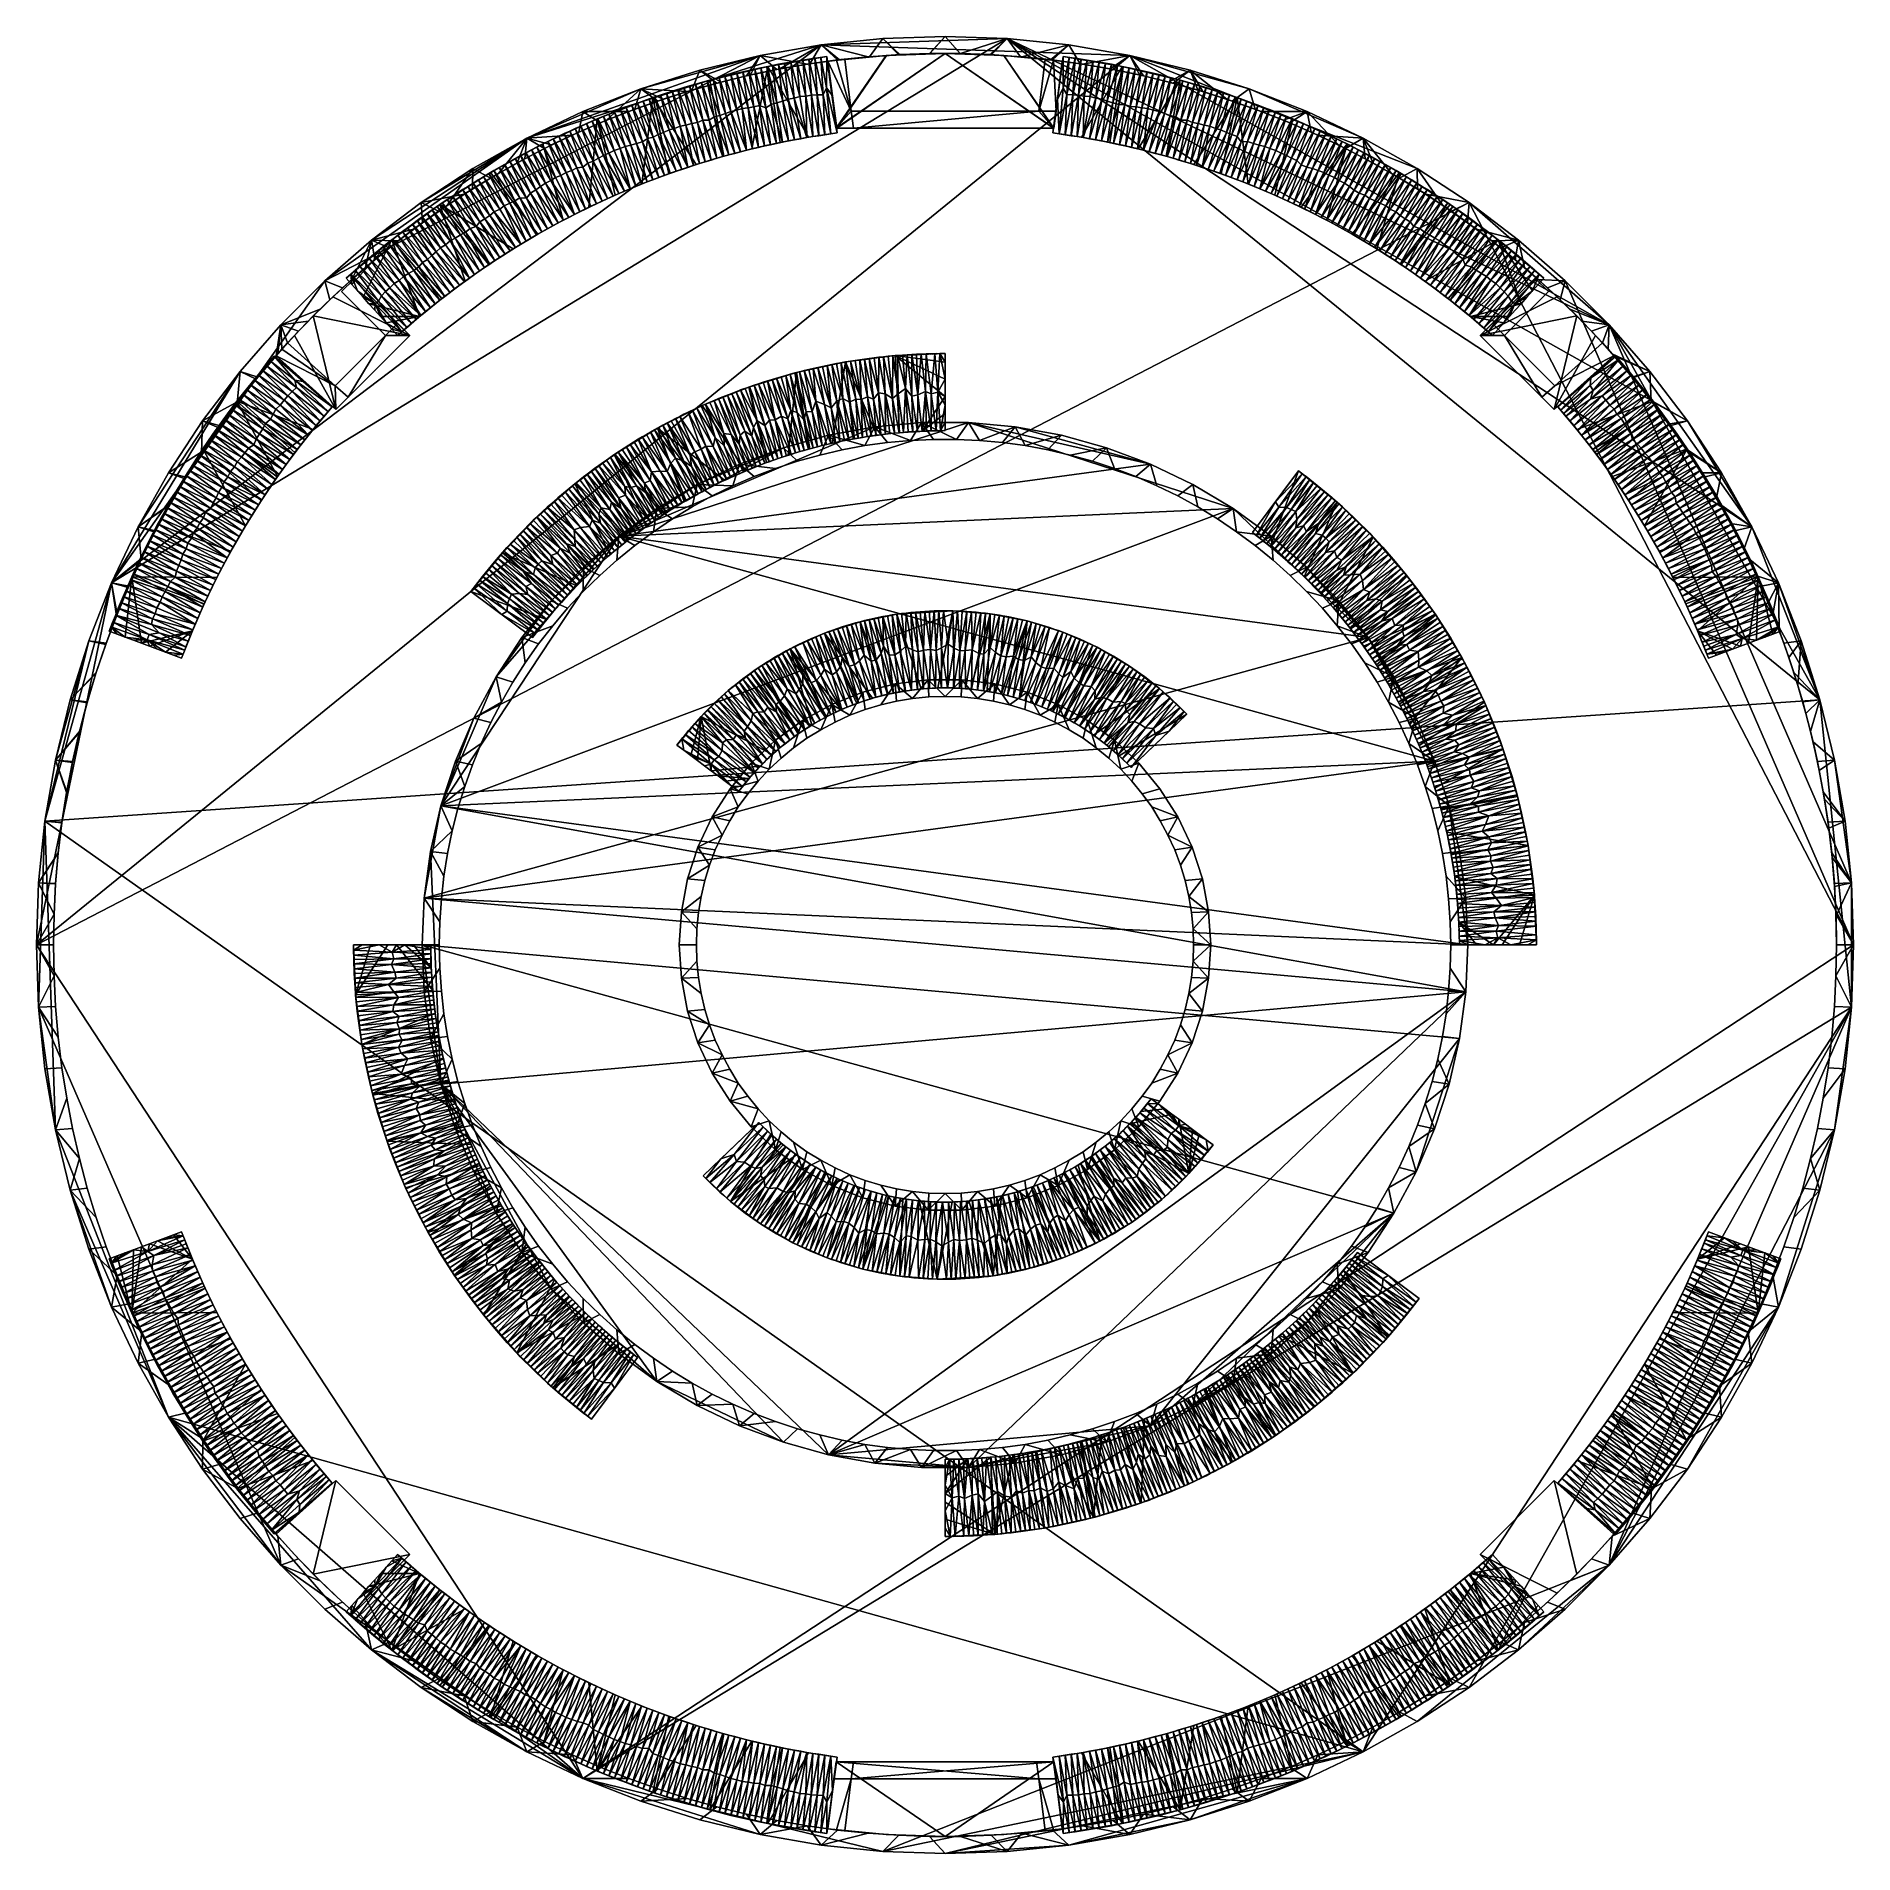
# Model space of a CAD drawing. Header units: inches. Extents: x -757 to 91, y -454 to 394.
import ezdxf

# ---------------------------------------------------------------- set-up
doc = ezdxf.new("R2010")
doc.units = ezdxf.units.IN
doc.header["$MEASUREMENT"] = 0
for name, color, linetype, lineweight in [('A-FLOR-OTLN', 6, 'Continuous', 13), ('A-FLOR-STRS', 2, 'Continuous', 9), ('A-WALL', 2, 'Continuous', 13)]:
    doc.layers.add(name, color=color, linetype=linetype, lineweight=lineweight)

# ---------------------------------------------------------------- blocks, each defined once
blk = doc.blocks.new('Ramp - Ramp-172761-_3D_')
at = {"layer": 'A-FLOR-STRS'}
mesh = blk.add_polyface(dxfattribs=at)
corners = [(-333.42, -270.08, 12), (-322.79, -269.85, 12), (-312.19, -269.14, 12), (-301.62, -267.97, 12), (-291.12, -266.33, 12), (-280.7, -264.22, 12), (-270.38, -261.66, 12), (-260.19, -258.64, 12), (-250.14, -255.17, 12), (-240.26, -251.26, 12), (-230.55, -246.92, 12), (-221.05, -242.15, 12), (-211.77, -236.97, 12), (-202.73, -231.38, 12), (-193.94, -225.39, 12), (-185.43, -219.03, 12), (-177.21, -212.29, 12), (-169.29, -205.19, 12), (-161.7, -197.75, 12), (-154.45, -189.98, 12), (-147.54, -181.9, 12), (-141, -173.52, 12), (-112.14, -195.04, 12), (-126.86, -213.14, 12), (-143.06, -229.93, 12), (-160.62, -245.3, 12), (-179.42, -259.12, 12), (-199.31, -271.31, 12), (-220.17, -281.78, 12), (-241.83, -290.44, 12), (-264.15, -297.25, 12), (-286.96, -302.15, 12), (-310.11, -305.1, 12), (-333.42, -306.08, 12), (-333.42, -302.08, 12), (-333.42, -298.08, 12), (-333.42, -294.08, 12), (-333.42, -290.08, 12), (-333.42, -286.08, 12), (-333.42, -282.08, 12), (-333.42, -278.08, 12), (-333.42, -274.08, 12)]
mesh.append_faces([[corners[k] for k in face] for face in [(3, 32, 2), (9, 29, 8), (12, 27, 11), (20, 23, 19), (18, 24, 17), (7, 30, 6)]], dxfattribs={"vtx0": -1, "vtx1": -1})
mesh.append_faces([[corners[k] for k in face] for face in [(5, 30, 31, 4), (30, 5, 6), (38, 1, 2), (25, 15, 16, 24), (24, 16, 17)]], dxfattribs={"vtx0": -1, "vtx2": -1})
mesh.append_faces([[corners[k] for k in face] for face in [(32, 37, 38, 2)]], dxfattribs={"vtx0": -1, "vtx2": -1, "vtx3": -1})
mesh.append_faces([[corners[k] for k in face] for face in [(1, 38, 39, 40)]], dxfattribs={"vtx0": -1, "vtx3": -1})
mesh.append_faces([[corners[k] for k in face] for face in [(36, 37, 32, 35), (13, 14, 26)]], dxfattribs={"vtx1": -1, "vtx2": -1})
mesh.append_faces([[corners[k] for k in face] for face in [(29, 30, 7, 8), (28, 29, 9, 10), (31, 32, 3, 4), (27, 28, 10, 11), (26, 27, 12, 13), (14, 15, 25, 26), (23, 24, 18, 19)]], dxfattribs={"vtx1": -1, "vtx3": -1})
mesh.append_faces([[corners[k] for k in face] for face in [(41, 0, 1, 40)]], dxfattribs={"vtx2": -1})
mesh.append_faces([[corners[k] for k in face] for face in [(32, 33, 34, 35), (20, 21, 22, 23)]], dxfattribs={"vtx3": -1})
mesh = blk.add_polyface(dxfattribs=at)
corners = [(-141, -173.52, 48), (-146.25, -180.31, 46.62), (-151.75, -186.91, 45.23), (-157.47, -193.31, 43.85), (-163.42, -199.5, 42.46), (-169.59, -205.47, 41.08), (-175.97, -211.22, 39.69), (-182.55, -216.73, 38.31), (-189.32, -222.01, 36.92), (-196.28, -227.04, 35.54), (-203.42, -231.82, 34.15), (-210.71, -236.34, 32.77), (-218.17, -240.6, 31.38), (-225.78, -244.59, 30), (-233.52, -248.3, 28.62), (-241.39, -251.74, 27.23), (-249.37, -254.89, 25.85), (-257.47, -257.75, 24.46), (-265.66, -260.32, 23.08), (-273.94, -262.6, 21.69), (-282.3, -264.58, 20.31), (-290.72, -266.25, 18.92), (-299.19, -267.63, 17.54), (-307.71, -268.7, 16.15), (-316.26, -269.47, 14.77), (-324.84, -269.93, 13.38), (-333.42, -270.08, 12), (-322.79, -269.85, 12), (-312.19, -269.14, 12), (-301.62, -267.97, 12), (-291.12, -266.33, 12), (-280.7, -264.22, 12), (-270.38, -261.66, 12), (-260.19, -258.64, 12), (-250.14, -255.17, 12), (-240.26, -251.26, 12), (-230.55, -246.92, 12), (-221.05, -242.15, 12), (-211.77, -236.97, 12), (-202.73, -231.38, 12), (-193.94, -225.39, 12), (-185.43, -219.03, 12), (-177.21, -212.29, 12), (-169.29, -205.19, 12), (-161.7, -197.75, 12), (-154.45, -189.98, 12), (-147.54, -181.9, 12), (-141, -173.52, 12), (-303.45, -268.17, 16.85), (-311.99, -269.09, 15.46), (-320.55, -269.7, 14.08), (-327.65, -269.96, 12), (-317.49, -269.5, 12), (-306.9, -268.56, 12), (-296.37, -267.15, 12), (-285.91, -265.27, 12), (-275.54, -262.94, 12), (-265.29, -260.15, 12), (-309.55, -268.85, 12), (-320.14, -269.67, 12), (-322.69, -269.82, 13.73), (-325.22, -269.9, 12), (-314.84, -269.32, 12), (-304.26, -268.26, 12), (-299, -267.56, 12), (-321.47, -269.76, 12), (-324.01, -269.88, 12), (-316.16, -269.41, 12), (-318.41, -269.59, 14.42), (-294.95, -266.94, 18.23), (-286.51, -265.42, 19.62), (-309.85, -268.9, 15.81), (-327.66, -269.98, 12.93), (-323.77, -269.87, 13.56), (-321.62, -269.76, 13.9), (-314.12, -269.28, 15.12), (-326.25, -269.96, 13.16), (-325.54, -269.94, 13.27), (-326.44, -269.93, 12), (-318.82, -269.58, 12), (-326.96, -269.97, 13.04), (-327.04, -269.94, 12)]
mesh.append_faces([[corners[k] for k in face] for face in [(47, 1, 0)]], dxfattribs={"vtx0": -1})
mesh.append_faces([[corners[k] for k in face] for face in [(5, 43, 6), (74, 65, 60), (10, 39, 11), (44, 3, 45), (66, 73, 27), (42, 6, 43), (62, 75, 28), (46, 1, 47), (51, 72, 81), (37, 12, 38), (80, 81, 72), (68, 79, 50), (71, 58, 49), (19, 56, 20), (14, 35, 15), (16, 34, 17), (70, 55, 21), (17, 33, 18), (27, 60, 65), (28, 49, 58), (18, 32, 19), (75, 62, 24), (59, 50, 79), (69, 54, 22), (48, 63, 23), (30, 21, 55), (33, 17, 34), (56, 19, 32), (35, 14, 36), (60, 27, 73), (54, 69, 30)]], dxfattribs={"vtx0": -1, "vtx1": -1})
mesh.append_faces([[corners[k] for k in face] for face in [(46, 2, 1), (43, 5, 4), (77, 61, 78), (78, 76, 77), (7, 42, 41), (11, 39, 38), (37, 13, 12), (23, 63, 53), (20, 31, 55), (48, 29, 63), (28, 75, 49), (66, 25, 73)]], dxfattribs={"vtx0": -1, "vtx2": -1})
mesh.append_faces([[corners[k] for k in face] for face in [(64, 29, 22, 54), (66, 61, 25), (4, 3, 44), (68, 24, 52), (70, 20, 55), (3, 2, 45), (59, 65, 50), (7, 6, 42), (10, 9, 39), (57, 32, 18, 33), (62, 67, 24), (9, 8, 40), (78, 81, 80), (8, 7, 41), (46, 45, 2), (44, 43, 4), (74, 50, 65), (41, 40, 8), (40, 39, 9), (80, 76, 78), (12, 11, 38), (77, 25, 61), (67, 52, 24), (71, 23, 58), (14, 13, 36), (53, 58, 23), (16, 15, 35), (56, 31, 20), (48, 22, 29), (52, 79, 68), (35, 34, 16), (69, 21, 30), (37, 36, 13)]], dxfattribs={"vtx1": -1, "vtx2": -1})
mesh.append_faces([[corners[k] for k in face] for face in [(51, 26, 72)]], dxfattribs={"vtx2": -1})
mesh = blk.add_polyface(dxfattribs=at)
corners = [(-156.04, -191.71, 44.19), (-142.23, -206.11, 43.99), (-141.35, -202.94, 44.43), (-131.22, -193.82, 46.45), (-120.35, -205.47, 46.14), (-118.95, -203.76, 46.45), (-121.76, -207.17, 45.83), (-134.87, -194.18, 46.06), (-138.82, -193.71, 45.73), (-145.36, -209.3, 43.33), (-158.96, -194.86, 43.5), (-160.45, -196.4, 43.15), (-130.23, -191.66, 46.79), (-146.25, -180.31, 46.62), (-161.94, -197.95, 42.81), (-150.35, -207.67, 42.98), (-149, -183.61, 45.92), (-150.37, -185.26, 45.58), (-143.63, -176.92, 47.31), (-144.94, -178.61, 46.96), (-129.31, -189.45, 47.13), (-113.49, -196.79, 47.69), (-126.57, -184.28, 48), (-129.12, -185.89, 47.58), (-149.43, -211.81, 42.63), (-143.63, -207.86, 43.66), (-157.47, -193.31, 43.85), (-152.57, -212.97, 42.18), (-163.42, -199.5, 42.46), (-164.97, -200.99, 42.12), (-140.47, -198.8, 44.98), (-124.63, -210.55, 45.21), (-137.78, -197.44, 45.4), (-114.84, -198.54, 47.38), (-116.19, -200.29, 47.07), (-142.31, -175.22, 47.65), (-117.54, -202.05, 46.76), (-147.63, -181.96, 46.27), (-154.61, -190.11, 44.54), (-151.75, -186.91, 45.23), (-123.17, -208.88, 45.52), (-153.18, -188.51, 44.88), (-136.65, -204.55, 44.72), (-126.09, -212.21, 44.9), (-153.82, -215.26, 41.8), (-166.51, -202.48, 41.77), (-112.14, -195.04, 48), (-141, -173.52, 48)]
mesh.append_faces([[corners[k] for k in face] for face in [(22, 21, 46), (35, 22, 47)]], dxfattribs={"vtx0": -1})
mesh.append_faces([[corners[k] for k in face] for face in [(14, 15, 11), (10, 25, 26), (28, 24, 14), (39, 32, 17), (37, 3, 13), (34, 12, 36), (36, 3, 5)]], dxfattribs={"vtx0": -1, "vtx1": -1})
mesh.append_faces([[corners[k] for k in face] for face in [(0, 1, 2), (6, 7, 8), (3, 12, 13), (21, 22, 23), (14, 24, 15), (3, 7, 4), (23, 18, 20), (30, 31, 32), (20, 33, 23), (12, 34, 20), (22, 35, 23), (12, 3, 36), (3, 37, 7), (32, 39, 30), (8, 32, 40), (42, 43, 30), (42, 38, 2), (9, 11, 15), (9, 25, 10), (8, 17, 32), (16, 8, 7), (12, 20, 19), (42, 30, 41), (25, 1, 26)]], dxfattribs={"vtx0": -1, "vtx1": -1, "vtx2": -1})
mesh.append_faces([[corners[k] for k in face] for face in [(3, 4, 5), (9, 10, 11), (8, 16, 17), (27, 28, 29), (12, 19, 13), (23, 33, 21), (2, 38, 0), (30, 39, 41), (42, 41, 38), (44, 29, 45)]], dxfattribs={"vtx0": -1, "vtx2": -1})
mesh.append_faces([[corners[k] for k in face] for face in [(18, 19, 20), (40, 6, 8), (0, 26, 1), (37, 16, 7), (6, 4, 7), (31, 40, 32), (34, 33, 20), (35, 18, 23)]], dxfattribs={"vtx1": -1, "vtx2": -1})
mesh = blk.add_polyface(dxfattribs=at)
corners = [(-141, -173.52, 12), (-112.14, -195.04, 12), (-112.14, -195.04, 48), (-141, -173.52, 48)]
mesh.append_faces([[corners[k] for k in face] for face in [(0, 3, 2, 1)]])
mesh = blk.add_polyface(dxfattribs=at)
corners = [(-333.42, -306.08, 12), (-310.11, -305.1, 12), (-286.96, -302.15, 12), (-264.15, -297.25, 12), (-241.83, -290.44, 12), (-220.17, -281.78, 12), (-199.31, -271.31, 12), (-179.42, -259.12, 12), (-160.62, -245.3, 12), (-143.06, -229.93, 12), (-126.86, -213.14, 12), (-112.14, -195.04, 12), (-112.14, -195.04, 48), (-117.54, -202.05, 46.76), (-123.17, -208.88, 45.52), (-129.01, -215.53, 44.28), (-135.06, -221.99, 43.03), (-141.32, -228.26, 41.79), (-147.77, -234.32, 40.55), (-154.42, -240.17, 39.31), (-161.25, -245.8, 38.07), (-168.26, -251.21, 36.83), (-175.43, -256.39, 35.59), (-182.77, -261.34, 34.34), (-190.27, -266.06, 33.1), (-197.91, -270.53, 31.86), (-205.69, -274.75, 30.62), (-213.6, -278.72, 29.38), (-221.64, -282.43, 28.14), (-229.79, -285.89, 26.9), (-238.04, -289.08, 25.66), (-246.4, -292.01, 24.41), (-254.84, -294.66, 23.17), (-263.37, -297.05, 21.93), (-271.97, -299.16, 20.69), (-280.63, -300.99, 19.45), (-289.35, -302.54, 18.21), (-298.11, -303.82, 16.97), (-306.9, -304.81, 15.72), (-315.73, -305.52, 14.48), (-324.57, -305.94, 13.24), (-320.16, -305.52, 12), (-298.54, -303.62, 12), (-275.56, -299.7, 12), (-252.99, -293.85, 12), (-311.32, -305.16, 15.1), (-315.13, -305.31, 12), (-326.79, -305.8, 12), (-304.32, -304.36, 12), (-323.47, -305.66, 12), (-325.13, -305.73, 12), (-302.5, -304.31, 16.34), (-320.15, -305.73, 13.86), (-330.13, -306.03, 12.46), (-322.36, -305.84, 13.55), (-327.35, -305.99, 12.85), (-325.96, -305.97, 13.05), (-321.82, -305.59, 12), (-330.11, -305.94, 12), (-328.45, -305.87, 12), (-327.62, -305.84, 12), (-328.74, -306.01, 12.66), (-329.28, -305.91, 12), (-329.43, -306.02, 12.56)]
mesh.append_faces([[corners[k] for k in face] for face in [(40, 49, 54), (51, 42, 37), (37, 42, 36), (36, 2, 35), (56, 50, 40), (26, 6, 25), (33, 44, 32), (42, 51, 48), (18, 9, 17), (50, 56, 47)]], dxfattribs={"vtx0": -1, "vtx1": -1})
mesh.append_faces([[corners[k] for k in face] for face in [(45, 46, 1), (46, 45, 39), (58, 63, 53), (36, 42, 2), (34, 43, 3), (39, 41, 46), (43, 34, 35), (3, 33, 34), (47, 56, 55), (48, 51, 38), (44, 31, 32), (5, 28, 29), (52, 57, 41), (1, 38, 45), (40, 50, 49), (4, 30, 31), (63, 58, 62), (6, 26, 27), (6, 24, 25), (38, 1, 48), (24, 6, 7), (21, 7, 8), (19, 8, 9), (7, 22, 23), (14, 10, 11), (8, 20, 21), (8, 19, 20), (41, 39, 52), (9, 18, 19), (55, 59, 60), (10, 15, 16), (54, 49, 57), (35, 2, 43), (59, 55, 61), (10, 14, 15), (11, 13, 14), (62, 61, 63)]], dxfattribs={"vtx0": -1, "vtx2": -1})
mesh.append_faces([[corners[k] for k in face] for face in [(12, 13, 11)]], dxfattribs={"vtx1": -1})
mesh.append_faces([[corners[k] for k in face] for face in [(62, 59, 61), (44, 4, 31), (4, 5, 29), (3, 44, 33), (29, 30, 4), (27, 28, 5), (5, 6, 27), (23, 24, 7), (52, 54, 57), (9, 10, 16), (21, 22, 7), (60, 47, 55), (16, 17, 9)]], dxfattribs={"vtx1": -1, "vtx2": -1})
mesh.append_faces([[corners[k] for k in face] for face in [(53, 0, 58)]], dxfattribs={"vtx2": -1})
mesh = blk.add_polyface(dxfattribs=at)
corners = [(-159.54, -244.39, 38.38), (-157.83, -242.98, 38.69), (-172.64, -226.95, 38.5), (-160.67, -219.34, 40.63), (-172.78, -208.34, 40.38), (-160.34, -223.81, 40.22), (-141.35, -202.94, 44.43), (-129.01, -215.53, 44.28), (-127.55, -213.87, 44.59), (-158.53, -212.99, 41.53), (-168.05, -203.98, 41.42), (-156.99, -217.28, 41.25), (-142.23, -206.11, 43.99), (-149.43, -211.81, 42.63), (-163.42, -199.5, 42.46), (-152.57, -212.97, 42.18), (-153.82, -215.26, 41.8), (-139.75, -226.69, 42.1), (-150.35, -207.67, 42.98), (-136.63, -223.56, 42.72), (-135.06, -221.99, 43.03), (-145.36, -209.3, 43.33), (-169.59, -205.47, 41.08), (-138.19, -225.13, 42.41), (-164.97, -200.99, 42.12), (-163.38, -224.85, 39.78), (-152.76, -238.7, 39.62), (-151.1, -237.24, 39.93), (-144.55, -231.29, 41.17), (-160.88, -216.08, 40.94), (-146.16, -232.8, 40.86), (-168.79, -228.27, 38.83), (-156.13, -241.57, 39), (-167.56, -225.43, 39.24), (-154.42, -240.17, 39.31), (-174.38, -209.78, 40.04), (-147.77, -234.32, 40.55), (-149.43, -235.78, 40.24), (-171.19, -206.91, 40.73), (-171.97, -231.17, 38.18), (-161.25, -245.8, 38.07), (-136.65, -204.55, 44.72), (-143.63, -207.86, 43.66), (-130.52, -217.15, 43.97), (-133.55, -220.38, 43.34), (-124.63, -210.55, 45.21), (-140.47, -198.8, 44.98), (-126.09, -212.21, 44.9), (-142.93, -229.77, 41.48), (-166.51, -202.48, 41.77), (-141.32, -228.26, 41.79), (-163, -247.15, 37.76), (-172.98, -234.12, 37.79), (-132.04, -218.76, 43.66)]
mesh.append_faces([[corners[k] for k in face] for face in [(22, 11, 10), (28, 29, 30), (45, 46, 47), (17, 16, 50), (50, 16, 48), (36, 5, 37), (47, 41, 8), (43, 42, 53)]], dxfattribs={"vtx0": -1, "vtx1": -1})
mesh.append_faces([[corners[k] for k in face] for face in [(3, 4, 5), (9, 10, 11), (7, 6, 12), (13, 14, 15), (16, 17, 15), (20, 21, 18), (13, 15, 23), (15, 24, 16), (25, 27, 5), (1, 31, 2), (31, 32, 33), (25, 5, 35), (26, 25, 33), (3, 5, 36), (28, 11, 29), (29, 38, 3), (41, 6, 8), (42, 43, 12), (21, 44, 42), (13, 19, 18), (29, 11, 22), (9, 48, 16), (30, 29, 3), (48, 9, 11), (49, 9, 16)]], dxfattribs={"vtx0": -1, "vtx1": -1, "vtx2": -1})
mesh.append_faces([[corners[k] for k in face] for face in [(6, 7, 8), (18, 19, 20), (25, 26, 27), (33, 34, 26), (3, 36, 30), (5, 27, 37), (39, 40, 0), (31, 1, 32), (21, 20, 44), (13, 23, 19), (11, 28, 48), (42, 44, 53)]], dxfattribs={"vtx0": -1, "vtx2": -1})
mesh.append_faces([[corners[k] for k in face] for face in [(0, 1, 2), (32, 34, 33), (49, 10, 9), (17, 23, 15), (51, 40, 52), (43, 7, 12)]], dxfattribs={"vtx1": -1, "vtx2": -1})
mesh = blk.add_polyface(dxfattribs=at)
corners = [(-185.94, -219.37, 37.62), (-172.98, -234.12, 37.79), (-184.24, -218.05, 37.96), (-164.75, -248.5, 37.45), (-177.1, -233.27, 37.38), (-181.13, -238.69, 36.4), (-191.06, -223.27, 36.58), (-192.8, -224.53, 36.23), (-193.21, -245.53, 34.33), (-201.63, -230.63, 34.5), (-203.42, -231.82, 34.15), (-200.59, -251.11, 32.94), (-208.89, -235.21, 33.12), (-210.71, -236.34, 32.77), (-182.36, -233.78, 36.69), (-167.56, -225.43, 39.24), (-179.26, -213.98, 39), (-168.79, -228.27, 38.83), (-172.64, -226.95, 38.5), (-180.91, -215.36, 38.65), (-171.97, -231.17, 38.18), (-186.94, -243.53, 35.28), (-198.07, -228.24, 35.19), (-189.49, -244.29, 34.9), (-175.97, -211.22, 39.69), (-163.38, -224.85, 39.78), (-174.38, -209.78, 40.04), (-187.63, -220.69, 37.27), (-177.8, -236.69, 36.98), (-184.33, -240.04, 35.9), (-194.54, -225.79, 35.88), (-184.08, -243.97, 35.59), (-196.28, -227.04, 35.54), (-168.26, -251.21, 36.83), (-199.85, -229.43, 34.85), (-193.72, -241.29, 34.61), (-195.85, -246.79, 33.89), (-203.79, -251.09, 32.53), (-212.58, -237.41, 32.42), (-196.47, -250.93, 33.48), (-205.24, -232.95, 33.81), (-207.06, -234.08, 33.46), (-205.52, -254.9, 32.02), (-214.44, -238.47, 32.08), (-161.25, -245.8, 38.07), (-163, -247.15, 37.76), (-189.32, -222.01, 36.92), (-166.5, -249.86, 37.14), (-182.55, -216.73, 38.31), (-177.62, -212.6, 39.35), (-171.19, -206.91, 40.73), (-172.78, -208.34, 40.38), (-160.67, -219.34, 40.63), (-159.54, -244.39, 38.38), (-160.34, -223.81, 40.22), (-170.05, -252.51, 36.52), (-160.88, -216.08, 40.94), (-169.59, -205.47, 41.08)]
mesh.append_faces([[corners[k] for k in face] for face in [(0, 1, 2), (24, 25, 26), (2, 20, 48), (48, 18, 19), (32, 29, 30), (50, 56, 57)]], dxfattribs={"vtx0": -1, "vtx1": -1})
mesh.append_faces([[corners[k] for k in face] for face in [(3, 1, 4), (6, 5, 14), (15, 16, 17), (18, 17, 19), (2, 1, 20), (21, 22, 23), (27, 28, 4), (31, 32, 21), (29, 5, 7), (28, 14, 33), (8, 10, 36), (9, 8, 35), (40, 39, 36), (1, 44, 20), (4, 1, 0), (4, 28, 47), (20, 18, 48), (24, 15, 25), (53, 18, 20), (32, 31, 29), (34, 35, 23), (14, 5, 55), (46, 14, 28)]], dxfattribs={"vtx0": -1, "vtx1": -1, "vtx2": -1})
mesh.append_faces([[corners[k] for k in face] for face in [(5, 6, 7), (8, 9, 10), (11, 12, 13), (17, 16, 19), (29, 7, 30), (37, 13, 38), (39, 40, 41), (39, 41, 12), (42, 38, 43), (1, 3, 45), (28, 27, 46), (15, 24, 49), (4, 0, 27), (54, 51, 26), (21, 32, 22), (36, 10, 40)]], dxfattribs={"vtx0": -1, "vtx2": -1})
mesh.append_faces([[corners[k] for k in face] for face in [(22, 34, 23), (34, 9, 35), (47, 3, 4), (46, 6, 14), (49, 16, 15), (50, 51, 52)]], dxfattribs={"vtx1": -1, "vtx2": -1})
mesh = blk.add_polyface(dxfattribs=at)
corners = [(-184.08, -243.97, 35.59), (-173.64, -255.1, 35.9), (-184.33, -240.04, 35.9), (-189.49, -244.29, 34.9), (-179.1, -258.87, 34.97), (-186.94, -243.53, 35.28), (-184.64, -262.52, 34.03), (-193.21, -245.53, 34.33), (-195.85, -246.79, 33.89), (-196.47, -250.93, 33.48), (-186.52, -263.7, 33.72), (-216.31, -239.54, 31.73), (-205.52, -254.9, 32.02), (-214.44, -238.47, 32.08), (-212.58, -237.41, 32.42), (-203.79, -251.09, 32.53), (-209.64, -276.73, 30), (-216.67, -260.16, 30.17), (-219.64, -261.48, 29.69), (-203.74, -273.69, 30.93), (-211.5, -255.88, 31.16), (-215.08, -253.41, 30.86), (-213.6, -278.72, 29.38), (-211.62, -277.73, 29.69), (-182.36, -233.78, 36.69), (-170.05, -252.51, 36.52), (-168.26, -251.21, 36.83), (-207.64, -257.27, 31.57), (-201.8, -272.64, 31.24), (-182.77, -261.34, 34.34), (-177.27, -257.63, 35.28), (-200.59, -251.11, 32.94), (-210.71, -236.34, 32.77), (-207.67, -275.74, 30.31), (-197.91, -270.53, 31.86), (-214.57, -258.59, 30.56), (-171.84, -253.8, 36.21), (-181.13, -238.69, 36.4), (-180.94, -260.11, 34.66), (-193.72, -241.29, 34.61), (-190.27, -266.06, 33.1), (-188.39, -264.88, 33.41), (-192.18, -267.17, 32.79), (-208.89, -235.21, 33.12), (-196, -269.41, 32.17), (-194.09, -268.29, 32.48), (-218.17, -240.6, 31.38), (-199.85, -271.58, 31.55), (-220.07, -241.6, 31.04), (-166.5, -249.86, 37.14), (-177.8, -236.69, 36.98), (-205.69, -274.75, 30.62), (-175.43, -256.39, 35.59)]
mesh.append_faces([[corners[k] for k in face] for face in [(11, 12, 13), (29, 7, 6), (38, 7, 29), (49, 50, 26), (1, 0, 52), (52, 0, 30), (42, 15, 45)]], dxfattribs={"vtx0": -1, "vtx1": -1})
mesh.append_faces([[corners[k] for k in face] for face in [(0, 1, 2), (3, 4, 5), (6, 7, 8), (9, 10, 8), (14, 12, 15), (16, 17, 18), (19, 20, 21), (27, 20, 28), (31, 32, 15), (34, 12, 27), (17, 33, 35), (5, 30, 0), (2, 36, 37), (38, 3, 39), (15, 42, 31), (43, 31, 9), (9, 31, 40), (15, 12, 44), (12, 11, 27), (20, 27, 46), (19, 21, 35), (48, 21, 20), (38, 39, 7)]], dxfattribs={"vtx0": -1, "vtx1": -1, "vtx2": -1})
mesh.append_faces([[corners[k] for k in face] for face in [(24, 25, 26), (5, 4, 30), (17, 16, 33), (9, 40, 41), (15, 44, 45), (27, 28, 47), (20, 46, 48), (37, 36, 25), (35, 51, 19), (35, 33, 51), (8, 10, 6)]], dxfattribs={"vtx0": -1, "vtx2": -1})
mesh.append_faces([[corners[k] for k in face] for face in [(18, 22, 23, 16)]], dxfattribs={"vtx0": -1, "vtx3": -1})
mesh.append_faces([[corners[k] for k in face] for face in [(34, 44, 12), (38, 4, 3), (19, 28, 20), (1, 36, 2), (41, 10, 9), (42, 40, 31), (11, 46, 27), (47, 34, 27)]], dxfattribs={"vtx1": -1, "vtx2": -1})
mesh = blk.add_polyface(dxfattribs=at)
corners = [(-245.72, -274.61, 25.33), (-242.22, -290.54, 25.03), (-240.13, -289.81, 25.34), (-237.82, -267.98, 26.79), (-240.09, -269.86, 26.37), (-231.85, -286.69, 26.59), (-243.23, -267.72, 26.04), (-233.92, -287.49, 26.28), (-226.25, -266.97, 28.44), (-221.64, -282.43, 28.14), (-219.63, -281.51, 28.45), (-219.64, -261.48, 29.69), (-221.78, -262.86, 29.31), (-213.6, -278.72, 29.38), (-239.42, -250.88, 27.58), (-230.24, -268.69, 27.8), (-237.45, -250.02, 27.92), (-233.59, -268.23, 27.36), (-227.75, -285.03, 27.21), (-225.71, -284.16, 27.52), (-245.38, -253.31, 26.54), (-225.78, -244.59, 30), (-216.67, -260.16, 30.17), (-223.87, -243.59, 30.35), (-225.23, -262.62, 28.85), (-233.52, -248.3, 28.62), (-214.57, -258.59, 30.56), (-227.71, -245.52, 29.65), (-230.37, -263.02, 28.12), (-244.06, -271.63, 25.71), (-238.04, -289.08, 25.66), (-229.79, -285.89, 26.9), (-237.43, -263.81, 27.08), (-243.38, -252.52, 26.88), (-241.39, -251.74, 27.23), (-223.67, -283.3, 27.83), (-235.48, -249.16, 28.27), (-217.62, -280.58, 28.76), (-215.61, -279.65, 29.07), (-231.58, -247.37, 28.96), (-235.98, -288.28, 25.97), (-215.08, -253.41, 30.86), (-220.07, -241.6, 31.04), (-221.97, -242.6, 30.69), (-229.65, -246.45, 29.31)]
mesh.append_faces([[corners[k] for k in face] for face in [(14, 15, 16), (21, 22, 23), (36, 8, 25), (7, 6, 40), (33, 32, 34), (23, 26, 43), (30, 0, 2), (16, 28, 36), (9, 15, 35), (39, 12, 44), (37, 8, 10)]], dxfattribs={"vtx0": -1, "vtx1": -1})
mesh.append_faces([[corners[k] for k in face] for face in [(3, 4, 5), (6, 7, 4), (11, 12, 13), (3, 20, 4), (17, 19, 15), (8, 24, 25), (23, 22, 26), (22, 21, 11), (8, 28, 9), (29, 0, 30), (32, 33, 3), (15, 14, 17), (17, 32, 18), (32, 17, 34), (36, 28, 8), (15, 28, 16), (24, 8, 37), (12, 39, 24), (40, 6, 29), (27, 12, 11), (41, 43, 26), (32, 3, 31), (9, 28, 15), (38, 12, 24)]], dxfattribs={"vtx0": -1, "vtx1": -1, "vtx2": -1})
mesh.append_faces([[corners[k] for k in face] for face in [(0, 1, 2), (8, 9, 10), (17, 18, 19), (11, 21, 27), (4, 7, 5), (15, 19, 35), (29, 30, 40), (24, 37, 38), (41, 42, 43), (12, 27, 44)]], dxfattribs={"vtx0": -1, "vtx2": -1})
mesh.append_faces([[corners[k] for k in face] for face in [(5, 31, 3), (31, 18, 32), (38, 13, 12), (14, 34, 17), (39, 25, 24), (33, 20, 3)]], dxfattribs={"vtx1": -1, "vtx2": -1})
mesh = blk.add_polyface(dxfattribs=at)
corners = [(-254.19, -275.1, 24.1), (-250.62, -293.34, 23.79), (-248.51, -292.67, 24.1), (-273.22, -283.83, 21.01), (-267.67, -298.1, 21.31), (-271.49, -278.97, 21.44), (-263.61, -259.68, 23.42), (-257.18, -276.86, 23.6), (-261.57, -259.04, 23.77), (-263.37, -297.05, 21.93), (-268.57, -278.95, 21.87), (-265.52, -297.57, 21.62), (-261.51, -279.53, 22.86), (-264.44, -278.57, 22.48), (-259.11, -295.86, 22.55), (-256.98, -295.26, 22.86), (-251.6, -274.91, 24.48), (-244.31, -291.28, 24.72), (-249.42, -272.52, 24.91), (-242.22, -290.54, 25.03), (-245.72, -274.61, 25.33), (-251.4, -255.6, 25.5), (-244.06, -271.63, 25.71), (-260.11, -275.67, 23.23), (-265.66, -260.32, 23.08), (-261.24, -296.45, 22.24), (-267.48, -275.11, 22.17), (-246.4, -292.01, 24.41), (-257.47, -257.75, 24.46), (-259.52, -258.39, 24.12), (-267.73, -260.89, 22.73), (-252.73, -294, 23.48), (-253.42, -256.32, 25.15), (-255.45, -257.03, 24.81), (-240.09, -269.86, 26.37), (-245.38, -253.31, 26.54), (-247.38, -254.1, 26.19), (-249.37, -254.89, 25.85), (-243.23, -267.72, 26.04), (-269.8, -261.46, 22.38), (-271.87, -262.03, 22.04), (-273.94, -262.6, 21.69), (-254.84, -294.66, 23.17), (-269.82, -298.63, 21)]
mesh.append_faces([[corners[k] for k in face] for face in [(6, 7, 8), (9, 10, 11), (32, 20, 21), (21, 22, 37), (37, 38, 36), (27, 0, 2), (31, 23, 42), (17, 16, 27), (42, 12, 15)]], dxfattribs={"vtx0": -1, "vtx1": -1})
mesh.append_faces([[corners[k] for k in face] for face in [(3, 4, 5), (0, 8, 7), (12, 13, 14), (16, 17, 18), (19, 20, 18), (21, 20, 22), (11, 10, 5), (25, 13, 26), (24, 12, 23), (16, 0, 27), (7, 1, 0), (23, 31, 7), (18, 20, 32), (16, 28, 0), (34, 36, 38), (22, 38, 37), (13, 12, 30), (10, 41, 5), (40, 10, 26), (42, 23, 12), (6, 23, 7), (26, 10, 9), (39, 26, 13), (33, 16, 18)]], dxfattribs={"vtx0": -1, "vtx1": -1, "vtx2": -1})
mesh.append_faces([[corners[k] for k in face] for face in [(0, 1, 2), (12, 14, 15), (23, 6, 24), (0, 28, 29), (12, 24, 30), (18, 32, 33), (34, 35, 36), (16, 33, 28), (26, 9, 25), (5, 4, 11)]], dxfattribs={"vtx0": -1, "vtx2": -1})
mesh.append_faces([[corners[k] for k in face] for face in [(30, 39, 13), (39, 40, 26), (25, 14, 13), (29, 8, 0), (31, 1, 7), (17, 19, 18), (43, 4, 3)]], dxfattribs={"vtx1": -1, "vtx2": -1})
mesh = blk.add_polyface(dxfattribs=at)
corners = [(-300.01, -284.83, 17.05), (-298.11, -303.82, 16.97), (-295.92, -303.5, 17.28), (-268.57, -278.95, 21.87), (-271.87, -262.03, 22.04), (-273.94, -262.6, 21.69), (-284.99, -301.77, 18.83), (-285.81, -285.12, 19.14), (-288.82, -283.39, 18.74), (-284.4, -265, 19.96), (-282.91, -283.87, 19.6), (-280.38, -280.74, 20.07), (-301.32, -267.9, 17.19), (-297.22, -285.91, 17.44), (-299.19, -267.63, 17.54), (-280.21, -264.08, 20.65), (-282.3, -264.58, 20.31), (-277.24, -282.34, 20.48), (-294.34, -284.61, 17.9), (-294.95, -266.94, 18.23), (-297.07, -267.29, 17.88), (-302.34, -287.79, 16.64), (-302.5, -304.31, 16.34), (-300.31, -304.06, 16.66), (-305.47, -287.3, 16.19), (-303.45, -268.17, 16.85), (-293.73, -303.18, 17.59), (-286.51, -265.42, 19.62), (-288.61, -265.84, 19.27), (-291.54, -302.86, 17.9), (-291.75, -284.79, 18.28), (-287.17, -302.15, 18.52), (-280.63, -300.99, 19.45), (-289.35, -302.54, 18.21), (-290.72, -266.25, 18.92), (-292.84, -266.6, 18.58), (-273.22, -283.83, 21.01), (-276.03, -263.09, 21.35), (-278.12, -263.59, 21), (-271.49, -278.97, 21.44), (-271.97, -299.16, 20.69), (-269.82, -298.63, 21), (-274.13, -299.61, 20.38), (-278.46, -300.53, 19.76), (-276.3, -300.07, 20.07), (-282.81, -301.38, 19.14)]
mesh.append_faces([[corners[k] for k in face] for face in [(12, 13, 14), (26, 13, 2), (31, 30, 33), (1, 21, 23), (33, 18, 29), (14, 18, 20), (42, 11, 44)]], dxfattribs={"vtx0": -1, "vtx1": -1})
mesh.append_faces([[corners[k] for k in face] for face in [(6, 7, 8), (9, 10, 11), (24, 22, 21), (0, 25, 21), (0, 21, 1), (13, 12, 0), (13, 18, 14), (30, 31, 8), (32, 10, 7), (11, 17, 16), (37, 36, 39), (17, 40, 36), (15, 17, 36), (11, 42, 17), (11, 10, 43), (10, 28, 7), (8, 7, 34), (33, 30, 18), (18, 30, 19), (2, 13, 0), (18, 13, 26), (35, 30, 8)]], dxfattribs={"vtx0": -1, "vtx1": -1, "vtx2": -1})
mesh.append_faces([[corners[k] for k in face] for face in [(0, 1, 2), (3, 4, 5), (18, 19, 20), (21, 22, 23), (11, 16, 9), (18, 26, 29), (8, 34, 35), (36, 37, 38), (36, 38, 15), (36, 40, 41), (11, 43, 44), (7, 6, 45), (39, 5, 37)]], dxfattribs={"vtx0": -1, "vtx2": -1})
mesh.append_faces([[corners[k] for k in face] for face in [(15, 16, 17), (12, 25, 0), (27, 28, 10, 9), (32, 43, 10), (35, 19, 30), (31, 6, 8), (42, 40, 17), (28, 34, 7), (45, 32, 7)]], dxfattribs={"vtx1": -1, "vtx2": -1})
mesh = blk.add_polyface(dxfattribs=at)
corners = [(-333.42, -298.08, 12), (-333.42, -302.08, 12), (-331.02, -306.05, 12.34), (-333.42, -294.08, 12), (-311.51, -287.29, 15.29), (-311.32, -305.16, 15.1), (-309.11, -304.99, 15.41), (-308.96, -285.12, 15.7), (-315.73, -305.52, 14.48), (-314.93, -289.72, 14.75), (-317.95, -286.19, 14.33), (-305.47, -287.3, 16.19), (-309.85, -268.9, 15.81), (-326.93, -287.33, 12.98), (-330.05, -288.06, 12.51), (-328.61, -306.01, 12.67), (-329.24, -270.01, 12.67), (-306.9, -304.81, 15.72), (-304.7, -304.56, 16.03), (-307.71, -268.7, 16.15), (-331.33, -270.05, 12.34), (-313.52, -305.34, 14.79), (-333.42, -290.08, 12), (-333.42, -286.08, 12), (-324.34, -288.36, 13.36), (-327.04, -269.97, 13.03), (-311.99, -269.09, 15.46), (-333.42, -274.08, 12), (-333.42, -278.08, 12), (-333.42, -282.08, 12), (-320.78, -286.87, 13.9), (-322.36, -305.84, 13.55), (-320.15, -305.73, 13.86), (-314.12, -269.28, 15.12), (-320.55, -269.7, 14.08), (-322.69, -269.82, 13.73), (-305.58, -268.44, 16.5), (-324.57, -305.94, 13.24), (-333.42, -270.08, 12), (-326.59, -305.98, 12.96), (-318.41, -269.59, 14.42), (-302.5, -304.31, 16.34), (-333.42, -306.08, 12), (-317.94, -305.62, 14.17), (-324.84, -269.93, 13.38), (-302.34, -287.79, 16.64), (-316.26, -269.47, 14.77), (-303.45, -268.17, 16.85)]
mesh.append_faces([[corners[k] for k in face] for face in [(12, 11, 19), (20, 14, 16), (19, 11, 36), (40, 9, 46), (25, 24, 44), (43, 30, 32), (5, 9, 21)]], dxfattribs={"vtx0": -1, "vtx1": -1})
mesh.append_faces([[corners[k] for k in face] for face in [(6, 7, 4), (8, 9, 10), (11, 12, 7), (13, 14, 15), (14, 13, 16), (24, 25, 13), (7, 26, 4), (29, 14, 20), (14, 3, 2), (4, 9, 5), (33, 9, 4), (24, 13, 37), (10, 34, 30), (18, 11, 7), (31, 30, 24), (9, 40, 10), (30, 43, 10), (11, 45, 36), (24, 30, 35)]], dxfattribs={"vtx0": -1, "vtx1": -1, "vtx2": -1})
mesh.append_faces([[corners[k] for k in face] for face in [(4, 5, 6), (7, 17, 18), (9, 8, 21), (30, 31, 32), (24, 37, 31), (11, 18, 41), (14, 29, 23), (7, 6, 17), (24, 35, 44), (9, 33, 46), (45, 47, 36)]], dxfattribs={"vtx0": -1, "vtx2": -1})
mesh.append_faces([[corners[k] for k in face] for face in [(20, 27, 28, 29), (13, 15, 39, 37)]], dxfattribs={"vtx0": -1, "vtx3": -1})
mesh.append_faces([[corners[k] for k in face] for face in [(38, 27, 20)]], dxfattribs={"vtx1": -1})
mesh.append_faces([[corners[k] for k in face] for face in [(0, 1, 2, 3), (2, 15, 14), (22, 3, 14, 23), (26, 33, 4), (34, 35, 30), (12, 26, 7), (40, 34, 10), (25, 16, 13), (43, 8, 10)]], dxfattribs={"vtx1": -1, "vtx2": -1})
mesh.append_faces([[corners[k] for k in face] for face in [(1, 42, 2)]], dxfattribs={"vtx2": -1})
blk = doc.blocks.new('Ramp - Ramp-172790-_3D_')
at = {"layer": 'A-FLOR-STRS'}
mesh = blk.add_polyface(dxfattribs=at)
corners = [(-189.99, 162.34, 12), (-168.47, 191.2, 12), (-168.47, 191.2, 48), (-189.99, 162.34, 48)]
mesh.append_faces([[corners[k] for k in face] for face in [(0, 3, 2, 1)]])
mesh = blk.add_polyface(dxfattribs=at)
corners = [(-171.8, 147.3, 44.19), (-157.4, 161.11, 43.99), (-160.57, 161.99, 44.43), (-169.69, 172.12, 46.45), (-158.04, 182.98, 46.14), (-159.75, 184.39, 46.45), (-156.33, 181.58, 45.83), (-169.32, 168.47, 46.06), (-169.79, 164.51, 45.73), (-154.21, 157.97, 43.33), (-168.65, 144.38, 43.5), (-167.1, 142.89, 43.15), (-171.85, 173.11, 46.79), (-183.2, 157.08, 46.62), (-165.56, 141.4, 42.81), (-155.84, 152.99, 42.98), (-179.9, 154.34, 45.92), (-178.25, 152.96, 45.58), (-186.59, 159.71, 47.31), (-184.89, 158.4, 46.96), (-174.05, 174.02, 47.13), (-166.72, 189.85, 47.69), (-179.23, 176.77, 48), (-177.62, 174.22, 47.58), (-151.7, 153.9, 42.63), (-155.65, 159.7, 43.66), (-170.2, 145.86, 43.85), (-150.53, 150.77, 42.18), (-164.01, 139.91, 42.46), (-162.52, 138.37, 42.12), (-164.71, 162.87, 44.98), (-152.96, 178.71, 45.21), (-166.06, 165.55, 45.4), (-164.96, 188.5, 47.38), (-163.21, 187.15, 47.07), (-188.29, 161.02, 47.65), (-161.46, 185.8, 46.76), (-181.55, 155.71, 46.27), (-173.4, 148.73, 44.54), (-176.6, 151.59, 45.23), (-154.62, 180.17, 45.52), (-175, 150.16, 44.88), (-158.96, 166.68, 44.72), (-151.3, 177.25, 44.9), (-148.24, 149.51, 41.8), (-161.02, 136.83, 41.77), (-168.47, 191.2, 48), (-189.99, 162.34, 48)]
mesh.append_faces([[corners[k] for k in face] for face in [(22, 21, 46), (35, 22, 47)]], dxfattribs={"vtx0": -1})
mesh.append_faces([[corners[k] for k in face] for face in [(14, 15, 11), (10, 25, 26), (28, 24, 14), (39, 32, 17), (37, 3, 13), (34, 12, 36), (36, 3, 5)]], dxfattribs={"vtx0": -1, "vtx1": -1})
mesh.append_faces([[corners[k] for k in face] for face in [(0, 1, 2), (6, 7, 8), (3, 12, 13), (21, 22, 23), (14, 24, 15), (3, 7, 4), (23, 18, 20), (30, 31, 32), (20, 33, 23), (12, 34, 20), (22, 35, 23), (12, 3, 36), (3, 37, 7), (32, 39, 30), (8, 32, 40), (42, 43, 30), (42, 38, 2), (9, 11, 15), (9, 25, 10), (8, 17, 32), (16, 8, 7), (12, 20, 19), (42, 30, 41), (25, 1, 26)]], dxfattribs={"vtx0": -1, "vtx1": -1, "vtx2": -1})
mesh.append_faces([[corners[k] for k in face] for face in [(3, 4, 5), (9, 10, 11), (8, 16, 17), (27, 28, 29), (12, 19, 13), (23, 33, 21), (2, 38, 0), (30, 39, 41), (42, 41, 38), (44, 29, 45)]], dxfattribs={"vtx0": -1, "vtx2": -1})
mesh.append_faces([[corners[k] for k in face] for face in [(18, 19, 20), (40, 6, 8), (0, 26, 1), (37, 16, 7), (6, 4, 7), (31, 40, 32), (34, 33, 20), (35, 18, 23)]], dxfattribs={"vtx1": -1, "vtx2": -1})
mesh = blk.add_polyface(dxfattribs=at)
corners = [(-93.42, -30.08, 12), (-93.66, -19.46, 12), (-94.36, -8.85, 12), (-95.54, 1.71, 12), (-97.18, 12.22, 12), (-99.28, 22.64, 12), (-101.85, 32.95, 12), (-104.87, 43.15, 12), (-108.33, 53.2, 12), (-112.24, 63.08, 12), (-116.59, 72.78, 12), (-121.35, 82.29, 12), (-126.54, 91.57, 12), (-132.13, 100.61, 12), (-138.11, 109.39, 12), (-144.48, 117.91, 12), (-151.22, 126.13, 12), (-158.32, 134.04, 12), (-165.76, 141.64, 12), (-173.52, 148.89, 12), (-181.61, 155.8, 12), (-189.99, 162.34, 12), (-168.47, 191.2, 12), (-150.37, 176.48, 12), (-133.58, 160.28, 12), (-118.21, 142.72, 12), (-104.38, 123.92, 12), (-92.19, 104.03, 12), (-81.73, 83.17, 12), (-73.06, 61.51, 12), (-66.26, 39.19, 12), (-61.36, 16.37, 12), (-58.41, -6.77, 12), (-57.42, -30.08, 12), (-61.42, -30.08, 12), (-65.42, -30.08, 12), (-69.42, -30.08, 12), (-73.42, -30.08, 12), (-77.42, -30.08, 12), (-81.42, -30.08, 12), (-85.42, -30.08, 12), (-89.42, -30.08, 12)]
mesh.append_faces([[corners[k] for k in face] for face in [(38, 32, 37), (19, 23, 18), (12, 27, 11)]], dxfattribs={"vtx0": -1, "vtx1": -1})
mesh.append_faces([[corners[k] for k in face] for face in [(32, 2, 3), (7, 29, 30, 6), (24, 17, 18, 23), (25, 15, 16, 24), (23, 19, 20, 22), (10, 27, 28, 9), (9, 28, 29, 8)]], dxfattribs={"vtx0": -1, "vtx2": -1})
mesh.append_faces([[corners[k] for k in face] for face in [(38, 1, 2, 32)]], dxfattribs={"vtx0": -1, "vtx2": -1, "vtx3": -1})
mesh.append_faces([[corners[k] for k in face] for face in [(34, 35, 32, 33)]], dxfattribs={"vtx1": -1})
mesh.append_faces([[corners[k] for k in face] for face in [(4, 5, 31), (36, 37, 32, 35), (39, 40, 1, 38), (7, 8, 29), (16, 17, 24), (10, 11, 27), (13, 14, 26)]], dxfattribs={"vtx1": -1, "vtx2": -1})
mesh.append_faces([[corners[k] for k in face] for face in [(5, 6, 30, 31), (3, 4, 31, 32), (14, 15, 25, 26), (12, 13, 26, 27)]], dxfattribs={"vtx1": -1, "vtx3": -1})
mesh.append_faces([[corners[k] for k in face] for face in [(41, 0, 1, 40), (20, 21, 22)]], dxfattribs={"vtx2": -1})
mesh = blk.add_polyface(dxfattribs=at)
corners = [(-57.42, -30.08, 12), (-58.41, -6.77, 12), (-61.36, 16.37, 12), (-66.26, 39.19, 12), (-73.06, 61.51, 12), (-81.73, 83.17, 12), (-92.19, 104.03, 12), (-104.38, 123.92, 12), (-118.21, 142.72, 12), (-133.58, 160.28, 12), (-150.37, 176.48, 12), (-168.47, 191.2, 12), (-168.47, 191.2, 48), (-161.46, 185.8, 46.76), (-154.62, 180.17, 45.52), (-147.97, 174.33, 44.28), (-141.51, 168.28, 43.03), (-135.25, 162.02, 41.79), (-129.19, 155.56, 40.55), (-123.34, 148.92, 39.31), (-117.71, 142.09, 38.07), (-112.3, 135.08, 36.83), (-107.11, 127.9, 35.59), (-102.16, 120.57, 34.34), (-97.45, 113.07, 33.1), (-92.98, 105.43, 31.86), (-88.76, 97.65, 30.62), (-84.79, 89.74, 29.38), (-81.07, 81.7, 28.14), (-77.62, 73.55, 26.9), (-74.43, 65.29, 25.66), (-71.5, 56.94, 24.41), (-68.84, 48.49, 23.17), (-66.46, 39.97, 21.93), (-64.35, 31.37, 20.69), (-62.52, 22.71, 19.45), (-60.96, 13.99, 18.21), (-59.69, 5.23, 16.97), (-58.7, -3.57, 15.72), (-57.99, -12.39, 14.48), (-57.56, -21.23, 13.24), (-57.98, -16.82, 12), (-59.88, 4.8, 12), (-63.81, 27.78, 12), (-69.66, 50.35, 12), (-58.34, -7.98, 15.1), (-58.2, -11.8, 12), (-57.7, -23.45, 12), (-59.15, -0.99, 12), (-57.84, -20.14, 12), (-57.77, -21.8, 12), (-59.19, 0.83, 16.34), (-57.78, -16.81, 13.86), (-57.47, -26.79, 12.46), (-57.67, -19.02, 13.55), (-57.52, -24.01, 12.85), (-57.54, -22.62, 13.05), (-57.91, -18.48, 12), (-57.56, -26.77, 12), (-57.63, -25.11, 12), (-57.67, -24.28, 12), (-57.5, -25.4, 12.66), (-57.6, -25.94, 12), (-57.49, -26.1, 12.56)]
mesh.append_faces([[corners[k] for k in face] for face in [(40, 49, 54), (51, 42, 37), (37, 42, 36), (36, 2, 35), (56, 50, 40), (26, 6, 25), (33, 44, 32), (42, 51, 48), (18, 9, 17), (50, 56, 47)]], dxfattribs={"vtx0": -1, "vtx1": -1})
mesh.append_faces([[corners[k] for k in face] for face in [(45, 46, 1), (46, 45, 39), (58, 63, 53), (36, 42, 2), (34, 43, 3), (39, 41, 46), (43, 34, 35), (3, 33, 34), (47, 56, 55), (48, 51, 38), (44, 31, 32), (5, 28, 29), (52, 57, 41), (1, 38, 45), (40, 50, 49), (4, 30, 31), (63, 58, 62), (6, 26, 27), (6, 24, 25), (38, 1, 48), (24, 6, 7), (21, 7, 8), (19, 8, 9), (7, 22, 23), (14, 10, 11), (8, 20, 21), (8, 19, 20), (41, 39, 52), (9, 18, 19), (55, 59, 60), (10, 15, 16), (54, 49, 57), (35, 2, 43), (59, 55, 61), (10, 14, 15), (11, 13, 14), (62, 61, 63)]], dxfattribs={"vtx0": -1, "vtx2": -1})
mesh.append_faces([[corners[k] for k in face] for face in [(12, 13, 11)]], dxfattribs={"vtx1": -1})
mesh.append_faces([[corners[k] for k in face] for face in [(62, 59, 61), (44, 4, 31), (4, 5, 29), (3, 44, 33), (29, 30, 4), (27, 28, 5), (5, 6, 27), (23, 24, 7), (52, 54, 57), (9, 10, 16), (21, 22, 7), (60, 47, 55), (16, 17, 9)]], dxfattribs={"vtx1": -1, "vtx2": -1})
mesh.append_faces([[corners[k] for k in face] for face in [(53, 0, 58)]], dxfattribs={"vtx2": -1})
mesh = blk.add_polyface(dxfattribs=at)
corners = [(-119.12, 143.8, 38.38), (-120.52, 145.5, 38.69), (-136.56, 130.69, 38.5), (-144.17, 142.67, 40.63), (-155.16, 130.55, 40.38), (-139.69, 143, 40.22), (-160.57, 161.99, 44.43), (-147.97, 174.33, 44.28), (-149.64, 175.79, 44.59), (-150.52, 144.81, 41.53), (-159.53, 135.29, 41.42), (-146.23, 146.35, 41.25), (-157.4, 161.11, 43.99), (-151.7, 153.9, 42.63), (-164.01, 139.91, 42.46), (-150.53, 150.77, 42.18), (-148.24, 149.51, 41.8), (-136.81, 163.58, 42.1), (-155.84, 152.99, 42.98), (-139.95, 166.71, 42.72), (-141.51, 168.28, 43.03), (-154.21, 157.97, 43.33), (-158.04, 133.74, 41.08), (-138.38, 165.15, 42.41), (-162.52, 138.37, 42.12), (-138.66, 139.95, 39.78), (-124.8, 150.58, 39.62), (-126.27, 152.24, 39.93), (-132.22, 158.79, 41.17), (-147.43, 142.46, 40.94), (-130.7, 157.18, 40.86), (-135.24, 134.55, 38.83), (-121.93, 147.21, 39), (-138.08, 135.77, 39.24), (-123.34, 148.92, 39.31), (-153.73, 128.96, 40.04), (-129.19, 155.56, 40.55), (-127.73, 153.9, 40.24), (-156.6, 132.15, 40.73), (-132.33, 131.37, 38.18), (-117.71, 142.09, 38.07), (-158.96, 166.68, 44.72), (-155.65, 159.7, 43.66), (-146.36, 172.81, 43.97), (-143.13, 169.79, 43.34), (-152.96, 178.71, 45.21), (-164.71, 162.87, 44.98), (-151.3, 177.25, 44.9), (-133.73, 160.4, 41.48), (-161.02, 136.83, 41.77), (-135.25, 162.02, 41.79), (-116.36, 140.34, 37.76), (-129.39, 130.36, 37.79), (-144.74, 171.3, 43.66)]
mesh.append_faces([[corners[k] for k in face] for face in [(22, 11, 10), (28, 29, 30), (45, 46, 47), (17, 16, 50), (50, 16, 48), (36, 5, 37), (47, 41, 8), (43, 42, 53)]], dxfattribs={"vtx0": -1, "vtx1": -1})
mesh.append_faces([[corners[k] for k in face] for face in [(3, 4, 5), (9, 10, 11), (7, 6, 12), (13, 14, 15), (16, 17, 15), (20, 21, 18), (13, 15, 23), (15, 24, 16), (25, 27, 5), (1, 31, 2), (31, 32, 33), (25, 5, 35), (26, 25, 33), (3, 5, 36), (28, 11, 29), (29, 38, 3), (41, 6, 8), (42, 43, 12), (21, 44, 42), (13, 19, 18), (29, 11, 22), (9, 48, 16), (30, 29, 3), (48, 9, 11), (49, 9, 16)]], dxfattribs={"vtx0": -1, "vtx1": -1, "vtx2": -1})
mesh.append_faces([[corners[k] for k in face] for face in [(6, 7, 8), (18, 19, 20), (25, 26, 27), (33, 34, 26), (3, 36, 30), (5, 27, 37), (39, 40, 0), (31, 1, 32), (21, 20, 44), (13, 23, 19), (11, 28, 48), (42, 44, 53)]], dxfattribs={"vtx0": -1, "vtx2": -1})
mesh.append_faces([[corners[k] for k in face] for face in [(0, 1, 2), (32, 34, 33), (49, 10, 9), (17, 23, 15), (51, 40, 52), (43, 7, 12)]], dxfattribs={"vtx1": -1, "vtx2": -1})
mesh = blk.add_polyface(dxfattribs=at)
corners = [(-189.99, 162.34, 48), (-183.2, 157.08, 46.62), (-176.6, 151.59, 45.23), (-170.2, 145.86, 43.85), (-164.01, 139.91, 42.46), (-158.04, 133.74, 41.08), (-152.29, 127.37, 39.69), (-146.77, 120.79, 38.31), (-141.49, 114.01, 36.92), (-136.46, 107.05, 35.54), (-131.68, 99.92, 34.15), (-127.16, 92.62, 32.77), (-122.9, 85.17, 31.38), (-118.92, 77.56, 30), (-115.2, 69.82, 28.62), (-111.77, 61.95, 27.23), (-108.62, 53.96, 25.85), (-105.76, 45.87, 24.46), (-103.19, 37.67, 23.08), (-100.91, 29.4, 21.69), (-98.93, 21.04, 20.31), (-97.25, 12.62, 18.92), (-95.88, 4.14, 17.54), (-94.8, -4.37, 16.15), (-94.04, -12.93, 14.77), (-93.58, -21.5, 13.38), (-93.42, -30.08, 12), (-93.66, -19.46, 12), (-94.36, -8.85, 12), (-95.54, 1.71, 12), (-97.18, 12.22, 12), (-99.28, 22.64, 12), (-101.85, 32.95, 12), (-104.87, 43.15, 12), (-108.33, 53.2, 12), (-112.24, 63.08, 12), (-116.59, 72.78, 12), (-121.35, 82.29, 12), (-126.54, 91.57, 12), (-132.13, 100.61, 12), (-138.11, 109.39, 12), (-144.48, 117.91, 12), (-151.22, 126.13, 12), (-158.32, 134.04, 12), (-165.76, 141.64, 12), (-173.52, 148.89, 12), (-181.61, 155.8, 12), (-189.99, 162.34, 12), (-95.34, -0.11, 16.85), (-94.42, -8.65, 15.46), (-93.81, -17.21, 14.08), (-93.55, -24.31, 12), (-94.01, -14.15, 12), (-94.95, -3.57, 12), (-96.36, 6.97, 12), (-98.23, 17.43, 12), (-100.57, 27.8, 12), (-103.36, 38.05, 12), (-94.66, -6.21, 12), (-93.83, -16.81, 12), (-93.69, -19.36, 13.73), (-93.6, -21.89, 12), (-94.19, -11.5, 12), (-95.24, -0.93, 12), (-95.95, 4.34, 12), (-93.75, -18.13, 12), (-93.63, -20.67, 12), (-94.1, -12.83, 12), (-93.92, -15.07, 14.42), (-96.56, 8.38, 18.23), (-98.09, 16.83, 19.62), (-94.61, -6.51, 15.81), (-93.52, -24.33, 12.93), (-93.63, -20.43, 13.56), (-93.75, -18.28, 13.9), (-94.23, -10.79, 15.12), (-93.55, -22.91, 13.16), (-93.56, -22.21, 13.27), (-93.58, -23.1, 12), (-93.92, -15.48, 12), (-93.54, -23.62, 13.04), (-93.56, -23.71, 12)]
mesh.append_faces([[corners[k] for k in face] for face in [(47, 1, 0)]], dxfattribs={"vtx0": -1})
mesh.append_faces([[corners[k] for k in face] for face in [(5, 43, 6), (74, 65, 60), (10, 39, 11), (44, 3, 45), (66, 73, 27), (42, 6, 43), (62, 75, 28), (46, 1, 47), (51, 72, 81), (37, 12, 38), (80, 81, 72), (68, 79, 50), (71, 58, 49), (19, 56, 20), (14, 35, 15), (16, 34, 17), (17, 33, 18), (27, 60, 65), (28, 49, 58), (18, 32, 19), (75, 62, 24), (69, 54, 22), (48, 63, 23), (30, 21, 55), (33, 17, 34), (56, 19, 32), (35, 14, 36), (60, 27, 73), (54, 69, 30)]], dxfattribs={"vtx0": -1, "vtx1": -1})
mesh.append_faces([[corners[k] for k in face] for face in [(46, 2, 1), (43, 5, 4), (77, 61, 78), (7, 42, 41), (11, 39, 38), (37, 13, 12), (20, 31, 55), (48, 29, 63), (28, 75, 49), (66, 25, 73)]], dxfattribs={"vtx0": -1, "vtx2": -1})
mesh.append_faces([[corners[k] for k in face] for face in [(24, 62, 67, 52)]], dxfattribs={"vtx0": -1, "vtx3": -1})
mesh.append_faces([[corners[k] for k in face] for face in [(64, 29, 22), (66, 61, 25), (4, 3, 44), (68, 24, 52), (70, 20, 55, 21), (3, 2, 45), (54, 64, 22), (59, 65, 50, 79), (7, 6, 42), (10, 9, 39), (57, 32, 18), (9, 8, 40), (78, 81, 80), (8, 7, 41), (46, 45, 2), (44, 43, 4), (76, 77, 78, 80), (74, 50, 65), (41, 40, 8), (40, 39, 9), (12, 11, 38), (77, 25, 61), (71, 23, 58), (14, 13, 36), (53, 58, 23, 63), (16, 15, 35), (56, 31, 20), (48, 22, 29), (52, 79, 68), (35, 34, 16), (33, 57, 18), (69, 21, 30), (37, 36, 13)]], dxfattribs={"vtx1": -1, "vtx2": -1})
mesh.append_faces([[corners[k] for k in face] for face in [(51, 26, 72)]], dxfattribs={"vtx2": -1})
mesh = blk.add_polyface(dxfattribs=at)
corners = [(-144.13, 117.4, 37.62), (-129.39, 130.36, 37.79), (-145.45, 119.09, 37.96), (-115, 138.59, 37.45), (-130.23, 126.24, 37.38), (-124.81, 122.2, 36.4), (-140.24, 112.27, 36.58), (-138.98, 110.53, 36.23), (-117.97, 110.12, 34.33), (-132.88, 101.7, 34.5), (-131.68, 99.92, 34.15), (-112.39, 102.75, 32.94), (-128.29, 94.45, 33.12), (-127.16, 92.62, 32.77), (-129.73, 120.97, 36.69), (-138.08, 135.77, 39.24), (-149.53, 124.08, 39), (-135.24, 134.55, 38.83), (-136.56, 130.69, 38.5), (-148.15, 122.43, 38.65), (-132.33, 131.37, 38.18), (-119.97, 116.39, 35.28), (-135.27, 105.27, 35.19), (-119.21, 113.85, 34.9), (-152.29, 127.37, 39.69), (-138.66, 139.95, 39.78), (-153.73, 128.96, 40.04), (-142.81, 115.71, 37.27), (-126.82, 125.53, 36.98), (-123.47, 119.01, 35.9), (-137.72, 108.79, 35.88), (-119.54, 119.25, 35.59), (-136.46, 107.05, 35.54), (-112.3, 135.08, 36.83), (-134.07, 103.49, 34.85), (-122.21, 109.61, 34.61), (-116.72, 107.49, 33.89), (-112.41, 99.54, 32.53), (-126.1, 90.76, 32.42), (-112.57, 106.87, 33.48), (-130.55, 98.1, 33.81), (-129.42, 96.27, 33.46), (-108.6, 97.82, 32.02), (-125.03, 88.89, 32.08), (-117.71, 142.09, 38.07), (-116.36, 140.34, 37.76), (-141.49, 114.01, 36.92), (-113.65, 136.83, 37.14), (-146.77, 120.79, 38.31), (-150.91, 125.72, 39.35), (-156.6, 132.15, 40.73), (-155.16, 130.55, 40.38), (-144.17, 142.67, 40.63), (-119.12, 143.8, 38.38), (-139.69, 143, 40.22), (-111, 133.29, 36.52), (-147.43, 142.46, 40.94), (-158.04, 133.74, 41.08)]
mesh.append_faces([[corners[k] for k in face] for face in [(0, 1, 2), (24, 25, 26), (2, 20, 48), (48, 18, 19), (32, 29, 30), (50, 56, 57)]], dxfattribs={"vtx0": -1, "vtx1": -1})
mesh.append_faces([[corners[k] for k in face] for face in [(3, 1, 4), (6, 5, 14), (15, 16, 17), (18, 17, 19), (2, 1, 20), (21, 22, 23), (27, 28, 4), (31, 32, 21), (29, 5, 7), (28, 14, 33), (8, 10, 36), (9, 8, 35), (40, 39, 36), (1, 44, 20), (4, 1, 0), (4, 28, 47), (20, 18, 48), (24, 15, 25), (53, 18, 20), (32, 31, 29), (34, 35, 23), (14, 5, 55), (46, 14, 28)]], dxfattribs={"vtx0": -1, "vtx1": -1, "vtx2": -1})
mesh.append_faces([[corners[k] for k in face] for face in [(5, 6, 7), (8, 9, 10), (11, 12, 13), (17, 16, 19), (29, 7, 30), (37, 13, 38), (39, 40, 41), (39, 41, 12), (42, 38, 43), (1, 3, 45), (28, 27, 46), (15, 24, 49), (4, 0, 27), (54, 51, 26), (21, 32, 22), (36, 10, 40)]], dxfattribs={"vtx0": -1, "vtx2": -1})
mesh.append_faces([[corners[k] for k in face] for face in [(22, 34, 23), (34, 9, 35), (47, 3, 4), (46, 6, 14), (49, 16, 15), (50, 51, 52)]], dxfattribs={"vtx1": -1, "vtx2": -1})
mesh = blk.add_polyface(dxfattribs=at)
corners = [(-119.54, 119.25, 35.59), (-108.41, 129.7, 35.9), (-123.47, 119.01, 35.9), (-119.21, 113.85, 34.9), (-104.64, 124.24, 34.97), (-119.97, 116.39, 35.28), (-100.99, 118.69, 34.03), (-117.97, 110.12, 34.33), (-116.72, 107.49, 33.89), (-112.57, 106.87, 33.48), (-99.81, 116.82, 33.72), (-123.97, 87.03, 31.73), (-108.6, 97.82, 32.02), (-125.03, 88.89, 32.08), (-126.1, 90.76, 32.42), (-112.41, 99.54, 32.53), (-86.77, 93.69, 30), (-103.35, 86.67, 30.17), (-102.02, 83.7, 29.69), (-89.81, 99.59, 30.93), (-107.63, 91.84, 31.16), (-110.1, 88.26, 30.86), (-84.79, 89.74, 29.38), (-85.78, 91.71, 29.69), (-129.73, 120.97, 36.69), (-111, 133.29, 36.52), (-112.3, 135.08, 36.83), (-106.23, 95.7, 31.57), (-90.87, 101.54, 31.24), (-102.16, 120.57, 34.34), (-105.88, 126.07, 35.28), (-112.39, 102.75, 32.94), (-127.16, 92.62, 32.77), (-87.77, 95.67, 30.31), (-92.98, 105.43, 31.86), (-104.92, 88.77, 30.56), (-109.71, 131.49, 36.21), (-124.81, 122.2, 36.4), (-103.4, 122.4, 34.66), (-122.21, 109.61, 34.61), (-97.45, 113.07, 33.1), (-98.63, 114.94, 33.41), (-96.33, 111.16, 32.79), (-128.29, 94.45, 33.12), (-94.1, 107.34, 32.17), (-95.22, 109.25, 32.48), (-122.9, 85.17, 31.38), (-91.93, 103.48, 31.55), (-121.91, 83.26, 31.04), (-113.65, 136.83, 37.14), (-126.82, 125.53, 36.98), (-88.76, 97.65, 30.62), (-107.11, 127.9, 35.59)]
mesh.append_faces([[corners[k] for k in face] for face in [(11, 12, 13), (29, 7, 6), (38, 7, 29), (49, 50, 26), (36, 2, 1), (16, 18, 23), (1, 0, 52), (52, 0, 30), (42, 15, 45)]], dxfattribs={"vtx0": -1, "vtx1": -1})
mesh.append_faces([[corners[k] for k in face] for face in [(0, 1, 2), (3, 4, 5), (6, 7, 8), (9, 10, 8), (14, 12, 15), (16, 17, 18), (19, 20, 21), (27, 20, 28), (31, 32, 15), (34, 12, 27), (17, 33, 35), (5, 30, 0), (2, 36, 37), (38, 3, 39), (15, 42, 31), (43, 31, 9), (9, 31, 40), (15, 12, 44), (12, 11, 27), (20, 27, 46), (19, 21, 35), (48, 21, 20), (38, 39, 7)]], dxfattribs={"vtx0": -1, "vtx1": -1, "vtx2": -1})
mesh.append_faces([[corners[k] for k in face] for face in [(18, 22, 23), (24, 25, 26), (5, 4, 30), (17, 16, 33), (9, 40, 41), (15, 44, 45), (27, 28, 47), (20, 46, 48), (37, 36, 25), (35, 51, 19), (35, 33, 51), (8, 10, 6)]], dxfattribs={"vtx0": -1, "vtx2": -1})
mesh.append_faces([[corners[k] for k in face] for face in [(34, 44, 12), (38, 4, 3), (19, 28, 20), (41, 10, 9), (42, 40, 31), (11, 46, 27), (47, 34, 27)]], dxfattribs={"vtx1": -1, "vtx2": -1})
mesh = blk.add_polyface(dxfattribs=at)
corners = [(-88.9, 57.61, 25.33), (-72.96, 61.11, 25.03), (-73.69, 63.2, 25.34), (-95.53, 65.52, 26.79), (-93.65, 63.25, 26.37), (-76.82, 71.49, 26.59), (-95.79, 60.11, 26.04), (-76.02, 69.42, 26.28), (-96.53, 77.09, 28.44), (-81.07, 81.7, 28.14), (-82, 83.71, 28.45), (-102.02, 83.7, 29.69), (-100.65, 81.56, 29.31), (-84.79, 89.74, 29.38), (-112.63, 63.92, 27.58), (-94.82, 73.1, 27.8), (-113.49, 65.88, 27.92), (-95.28, 69.74, 27.36), (-78.48, 75.59, 27.21), (-79.35, 77.63, 27.52), (-110.19, 57.96, 26.54), (-118.92, 77.56, 30), (-103.35, 86.67, 30.17), (-119.91, 79.46, 30.35), (-100.89, 78.11, 28.85), (-115.2, 69.82, 28.62), (-104.92, 88.77, 30.56), (-117.99, 75.63, 29.65), (-100.49, 72.97, 28.12), (-91.88, 59.28, 25.71), (-74.43, 65.29, 25.66), (-77.62, 73.55, 26.9), (-99.69, 65.91, 27.08), (-110.98, 59.95, 26.88), (-111.77, 61.95, 27.23), (-80.21, 79.66, 27.83), (-114.35, 67.85, 28.27), (-82.93, 85.72, 28.76), (-83.86, 87.73, 29.07), (-116.13, 71.76, 28.96), (-75.22, 67.36, 25.97), (-110.1, 88.26, 30.86), (-121.91, 83.26, 31.04), (-120.91, 81.36, 30.69), (-117.06, 73.69, 29.31)]
mesh.append_faces([[corners[k] for k in face] for face in [(14, 15, 16), (21, 22, 23), (36, 8, 25), (7, 6, 40), (33, 32, 34), (23, 26, 43), (30, 0, 2), (16, 28, 36), (9, 15, 35), (39, 12, 44), (37, 8, 10)]], dxfattribs={"vtx0": -1, "vtx1": -1})
mesh.append_faces([[corners[k] for k in face] for face in [(3, 4, 5), (6, 7, 4), (11, 12, 13), (3, 20, 4), (17, 19, 15), (8, 24, 25), (23, 22, 26), (22, 21, 11), (8, 28, 9), (29, 0, 30), (32, 33, 3), (15, 14, 17), (17, 32, 18), (32, 17, 34), (36, 28, 8), (15, 28, 16), (24, 8, 37), (12, 39, 24), (40, 6, 29), (27, 12, 11), (41, 43, 26), (32, 3, 31), (9, 28, 15), (38, 12, 24)]], dxfattribs={"vtx0": -1, "vtx1": -1, "vtx2": -1})
mesh.append_faces([[corners[k] for k in face] for face in [(0, 1, 2), (8, 9, 10), (17, 18, 19), (11, 21, 27), (4, 7, 5), (15, 19, 35), (29, 30, 40), (24, 37, 38), (41, 42, 43), (12, 27, 44)]], dxfattribs={"vtx0": -1, "vtx2": -1})
mesh.append_faces([[corners[k] for k in face] for face in [(5, 31, 3), (31, 18, 32), (38, 13, 12), (14, 34, 17), (39, 25, 24), (33, 20, 3)]], dxfattribs={"vtx1": -1, "vtx2": -1})
mesh = blk.add_polyface(dxfattribs=at)
corners = [(-88.41, 49.14, 24.1), (-70.17, 52.71, 23.79), (-70.84, 54.83, 24.1), (-79.68, 30.11, 21.01), (-65.4, 35.67, 21.31), (-84.54, 31.85, 21.44), (-84.55, 34.77, 21.87), (-101.48, 31.47, 22.04), (-100.91, 29.4, 21.69), (-103.83, 39.72, 23.42), (-86.65, 46.15, 23.6), (-104.47, 41.77, 23.77), (-66.46, 39.97, 21.93), (-65.93, 37.82, 21.62), (-83.98, 41.83, 22.86), (-84.94, 38.89, 22.48), (-67.65, 44.23, 22.55), (-68.25, 46.36, 22.86), (-88.6, 51.73, 24.48), (-72.23, 59.03, 24.72), (-90.98, 53.92, 24.91), (-72.96, 61.11, 25.03), (-88.9, 57.61, 25.33), (-107.9, 51.94, 25.5), (-91.88, 59.28, 25.71), (-87.83, 43.23, 23.23), (-103.19, 37.67, 23.08), (-67.06, 42.1, 22.24), (-88.4, 35.86, 22.17), (-71.5, 56.94, 24.41), (-105.76, 45.87, 24.46), (-105.11, 43.82, 24.12), (-102.62, 35.61, 22.73), (-69.51, 50.6, 23.48), (-107.19, 49.91, 25.15), (-106.47, 47.89, 24.81), (-93.65, 63.25, 26.37), (-110.19, 57.96, 26.54), (-109.41, 55.96, 26.19), (-108.62, 53.96, 25.85), (-95.79, 60.11, 26.04), (-102.05, 33.54, 22.38), (-68.84, 48.49, 23.17), (-64.88, 33.52, 21)]
mesh.append_faces([[corners[k] for k in face] for face in [(9, 10, 11), (12, 6, 13), (34, 22, 23), (23, 24, 39), (39, 40, 38), (33, 25, 42), (19, 18, 29)]], dxfattribs={"vtx0": -1, "vtx1": -1})
mesh.append_faces([[corners[k] for k in face] for face in [(3, 4, 5), (0, 11, 10), (14, 15, 16), (18, 19, 20), (21, 22, 20), (23, 22, 24), (13, 6, 5), (27, 15, 28), (26, 14, 25), (18, 0, 29), (10, 1, 0), (25, 33, 10), (20, 22, 34), (18, 30, 0), (36, 38, 40), (24, 40, 39), (15, 14, 32), (6, 8, 5), (7, 6, 28), (42, 25, 14), (9, 25, 10), (28, 6, 12), (41, 28, 15), (35, 18, 20)]], dxfattribs={"vtx0": -1, "vtx1": -1, "vtx2": -1})
mesh.append_faces([[corners[k] for k in face] for face in [(0, 1, 2), (6, 7, 8), (14, 16, 17), (25, 9, 26), (0, 30, 31), (14, 26, 32), (20, 34, 35), (36, 37, 38), (18, 35, 30), (28, 12, 27), (5, 4, 13)]], dxfattribs={"vtx0": -1, "vtx2": -1})
mesh.append_faces([[corners[k] for k in face] for face in [(32, 41, 15), (41, 7, 28), (27, 16, 15), (2, 29, 0), (31, 11, 0), (33, 1, 10), (19, 21, 20), (17, 42, 14), (43, 4, 3)]], dxfattribs={"vtx1": -1, "vtx2": -1})
mesh = blk.add_polyface(dxfattribs=at)
corners = [(-78.68, 3.32, 17.05), (-59.69, 5.23, 16.97), (-60.01, 7.42, 17.28), (-61.74, 18.35, 18.83), (-78.38, 17.53, 19.14), (-80.11, 14.52, 18.74), (-98.51, 18.94, 19.96), (-79.64, 20.43, 19.6), (-82.77, 22.96, 20.07), (-95.61, 2.02, 17.19), (-77.6, 6.12, 17.44), (-95.88, 4.14, 17.54), (-99.43, 23.13, 20.65), (-98.93, 21.04, 20.31), (-81.17, 26.1, 20.48), (-78.9, 9, 17.9), (-96.56, 8.38, 18.23), (-96.22, 6.26, 17.88), (-75.72, 0.99, 16.64), (-59.19, 0.83, 16.34), (-59.44, 3.03, 16.66), (-76.21, -2.13, 16.19), (-95.34, -0.11, 16.85), (-60.33, 9.61, 17.59), (-97.67, 14.73, 19.27), (-98.09, 16.83, 19.62), (-60.65, 11.8, 17.9), (-78.72, 11.59, 18.28), (-61.35, 16.17, 18.52), (-62.52, 22.71, 19.45), (-60.96, 13.99, 18.21), (-97.25, 12.62, 18.92), (-96.91, 10.5, 18.58), (-79.68, 30.11, 21.01), (-100.41, 27.31, 21.35), (-99.92, 25.22, 21), (-84.54, 31.85, 21.44), (-64.35, 31.37, 20.69), (-64.88, 33.52, 21), (-63.89, 29.2, 20.38), (-62.98, 24.87, 19.76), (-63.43, 27.04, 20.07), (-62.13, 20.53, 19.14), (-100.91, 29.4, 21.69)]
mesh.append_faces([[corners[k] for k in face] for face in [(9, 10, 11), (23, 10, 2), (24, 7, 25), (28, 27, 30), (1, 18, 20), (30, 15, 26), (11, 15, 17), (39, 8, 41)]], dxfattribs={"vtx0": -1, "vtx1": -1})
mesh.append_faces([[corners[k] for k in face] for face in [(3, 4, 5), (6, 7, 8), (21, 19, 18), (0, 22, 18), (0, 18, 1), (10, 9, 0), (10, 15, 11), (27, 28, 5), (29, 7, 4), (8, 14, 13), (34, 33, 36), (14, 37, 33), (12, 14, 33), (8, 39, 14), (8, 7, 40), (7, 24, 4), (5, 4, 31), (30, 27, 15), (15, 27, 16), (2, 10, 0), (15, 10, 23), (32, 27, 5)]], dxfattribs={"vtx0": -1, "vtx1": -1, "vtx2": -1})
mesh.append_faces([[corners[k] for k in face] for face in [(0, 1, 2), (15, 16, 17), (18, 19, 20), (8, 13, 6), (15, 23, 26), (5, 31, 32), (33, 34, 35), (33, 35, 12), (33, 37, 38), (7, 6, 25), (8, 40, 41), (4, 3, 42), (36, 43, 34)]], dxfattribs={"vtx0": -1, "vtx2": -1})
mesh.append_faces([[corners[k] for k in face] for face in [(12, 13, 14), (9, 22, 0), (29, 40, 7), (32, 16, 27), (28, 3, 5), (39, 37, 14), (24, 31, 4), (42, 29, 4)]], dxfattribs={"vtx1": -1, "vtx2": -1})
mesh = blk.add_polyface(dxfattribs=at)
corners = [(-65.42, -30.08, 12), (-61.42, -30.08, 12), (-57.46, -27.68, 12.34), (-69.42, -30.08, 12), (-76.22, -8.18, 15.29), (-58.34, -7.98, 15.1), (-58.52, -5.77, 15.41), (-78.39, -5.63, 15.7), (-57.99, -12.39, 14.48), (-73.79, -11.6, 14.75), (-77.32, -14.61, 14.33), (-76.21, -2.13, 16.19), (-94.61, -6.51, 15.81), (-76.17, -23.59, 12.98), (-75.44, -26.71, 12.51), (-57.5, -25.28, 12.67), (-93.5, -25.91, 12.67), (-58.7, -3.57, 15.72), (-58.95, -1.37, 16.03), (-94.8, -4.37, 16.15), (-93.46, -28, 12.34), (-58.17, -10.18, 14.79), (-73.42, -30.08, 12), (-77.42, -30.08, 12), (-75.15, -21, 13.36), (-93.54, -23.7, 13.03), (-94.42, -8.65, 15.46), (-89.42, -30.08, 12), (-85.42, -30.08, 12), (-81.42, -30.08, 12), (-76.63, -17.44, 13.9), (-57.67, -19.02, 13.55), (-57.78, -16.81, 13.86), (-94.23, -10.79, 15.12), (-93.81, -17.21, 14.08), (-93.69, -19.36, 13.73), (-95.07, -2.24, 16.5), (-57.56, -21.23, 13.24), (-93.42, -30.08, 12), (-57.53, -23.26, 12.96), (-93.92, -15.07, 14.42), (-59.19, 0.83, 16.34), (-57.42, -30.08, 12), (-57.88, -14.6, 14.17), (-93.58, -21.5, 13.38), (-75.72, 0.99, 16.64), (-94.04, -12.93, 14.77), (-95.34, -0.11, 16.85)]
mesh.append_faces([[corners[k] for k in face] for face in [(12, 11, 19), (20, 14, 16), (19, 11, 36), (40, 9, 46), (25, 24, 44), (43, 30, 32), (5, 9, 21)]], dxfattribs={"vtx0": -1, "vtx1": -1})
mesh.append_faces([[corners[k] for k in face] for face in [(6, 7, 4), (8, 9, 10), (11, 12, 7), (13, 14, 15), (14, 13, 16), (24, 25, 13), (7, 26, 4), (29, 14, 20), (14, 3, 2), (4, 9, 5), (33, 9, 4), (24, 13, 37), (10, 34, 30), (18, 11, 7), (31, 30, 24), (9, 40, 10), (30, 43, 10), (11, 45, 36), (24, 30, 35)]], dxfattribs={"vtx0": -1, "vtx1": -1, "vtx2": -1})
mesh.append_faces([[corners[k] for k in face] for face in [(4, 5, 6), (7, 17, 18), (9, 8, 21), (30, 31, 32), (24, 37, 31), (11, 18, 41), (14, 29, 23), (7, 6, 17), (24, 35, 44), (9, 33, 46), (45, 47, 36)]], dxfattribs={"vtx0": -1, "vtx2": -1})
mesh.append_faces([[corners[k] for k in face] for face in [(20, 27, 28, 29), (13, 15, 39, 37)]], dxfattribs={"vtx0": -1, "vtx3": -1})
mesh.append_faces([[corners[k] for k in face] for face in [(38, 27, 20)]], dxfattribs={"vtx1": -1})
mesh.append_faces([[corners[k] for k in face] for face in [(0, 1, 2, 3), (2, 15, 14), (22, 3, 14, 23), (26, 33, 4), (34, 35, 30), (12, 26, 7), (40, 34, 10), (25, 16, 13), (43, 8, 10)]], dxfattribs={"vtx1": -1, "vtx2": -1})
mesh.append_faces([[corners[k] for k in face] for face in [(1, 42, 2)]], dxfattribs={"vtx2": -1})
blk = doc.blocks.new('Ramp - Ramp-172819-_3D_')
at = {"layer": 'A-FLOR-STRS'}
mesh = blk.add_polyface(dxfattribs=at)
corners = [(-333.42, 209.92, 12), (-344.05, 209.68, 12), (-354.66, 208.97, 12), (-365.22, 207.8, 12), (-375.72, 206.16, 12), (-386.14, 204.05, 12), (-396.46, 201.49, 12), (-406.65, 198.47, 12), (-416.7, 195, 12), (-426.59, 191.09, 12), (-436.29, 186.75, 12), (-445.79, 181.98, 12), (-455.07, 176.8, 12), (-464.11, 171.21, 12), (-472.9, 165.22, 12), (-481.41, 158.86, 12), (-489.63, 152.12, 12), (-497.55, 145.02, 12), (-505.14, 137.58, 12), (-512.4, 129.81, 12), (-519.3, 121.73, 12), (-525.84, 113.35, 12), (-554.71, 134.87, 12), (-539.98, 152.97, 12), (-523.78, 169.76, 12), (-506.22, 185.13, 12), (-487.43, 198.95, 12), (-467.53, 211.14, 12), (-446.68, 221.61, 12), (-425.01, 230.27, 12), (-402.69, 237.08, 12), (-379.88, 241.98, 12), (-356.73, 244.93, 12), (-333.42, 245.92, 12), (-333.42, 241.92, 12), (-333.42, 237.92, 12), (-333.42, 233.92, 12), (-333.42, 229.92, 12), (-333.42, 225.92, 12), (-333.42, 221.92, 12), (-333.42, 217.92, 12), (-333.42, 213.92, 12)]
mesh.append_faces([[corners[k] for k in face] for face in [(16, 25, 15), (14, 26, 13), (11, 27, 10)]], dxfattribs={"vtx0": -1, "vtx1": -1})
mesh.append_faces([[corners[k] for k in face] for face in [(2, 32, 38, 1)]], dxfattribs={"vtx0": -1, "vtx1": -1, "vtx2": -1})
mesh.append_faces([[corners[k] for k in face] for face in [(23, 19, 20, 22), (23, 18, 19), (24, 17, 18, 23), (27, 11, 12), (28, 9, 10, 27), (29, 8, 9, 28), (30, 6, 7), (31, 3, 4), (32, 2, 3, 31)]], dxfattribs={"vtx0": -1, "vtx2": -1})
mesh.append_faces([[corners[k] for k in face] for face in [(21, 22, 20)]], dxfattribs={"vtx1": -1})
mesh.append_faces([[corners[k] for k in face] for face in [(4, 5, 31), (39, 40, 1, 38), (37, 38, 32, 36), (35, 36, 32, 34)]], dxfattribs={"vtx1": -1, "vtx2": -1})
mesh.append_faces([[corners[k] for k in face] for face in [(16, 17, 24, 25), (14, 15, 25, 26), (12, 13, 26, 27), (7, 8, 29, 30), (5, 6, 30, 31)]], dxfattribs={"vtx1": -1, "vtx3": -1})
mesh.append_faces([[corners[k] for k in face] for face in [(41, 0, 1, 40), (32, 33, 34)]], dxfattribs={"vtx2": -1})
mesh = blk.add_polyface(dxfattribs=at)
corners = [(-333.42, 245.92, 12), (-356.73, 244.93, 12), (-379.88, 241.98, 12), (-402.69, 237.08, 12), (-425.01, 230.27, 12), (-446.68, 221.61, 12), (-467.53, 211.14, 12), (-487.43, 198.95, 12), (-506.22, 185.13, 12), (-523.78, 169.76, 12), (-539.98, 152.97, 12), (-554.71, 134.87, 12), (-554.71, 134.87, 48), (-549.3, 141.88, 46.76), (-543.68, 148.71, 45.52), (-537.83, 155.36, 44.28), (-531.78, 161.82, 43.03), (-525.52, 168.09, 41.79), (-519.07, 174.15, 40.55), (-512.42, 180, 39.31), (-505.6, 185.63, 38.07), (-498.59, 191.04, 36.83), (-491.41, 196.22, 35.59), (-484.07, 201.17, 34.34), (-476.58, 205.89, 33.1), (-468.94, 210.36, 31.86), (-461.16, 214.58, 30.62), (-453.24, 218.55, 29.38), (-445.21, 222.26, 28.14), (-437.06, 225.72, 26.9), (-428.8, 228.91, 25.66), (-420.44, 231.84, 24.41), (-412, 234.49, 23.17), (-403.47, 236.88, 21.93), (-394.87, 238.99, 20.69), (-386.21, 240.82, 19.45), (-377.5, 242.37, 18.21), (-368.74, 243.65, 16.97), (-359.94, 244.64, 15.72), (-351.12, 245.35, 14.48), (-342.27, 245.77, 13.24), (-346.68, 245.35, 12), (-368.31, 243.45, 12), (-391.29, 239.53, 12), (-413.85, 233.68, 12), (-355.53, 244.99, 15.1), (-351.71, 245.14, 12), (-340.05, 245.63, 12), (-362.52, 244.19, 12), (-343.37, 245.49, 12), (-341.71, 245.56, 12), (-364.34, 244.14, 16.34), (-346.69, 245.56, 13.86), (-336.71, 245.86, 12.46), (-344.48, 245.67, 13.55), (-339.49, 245.82, 12.85), (-340.88, 245.8, 13.05), (-345.03, 245.42, 12), (-336.74, 245.77, 12), (-338.4, 245.7, 12), (-339.22, 245.67, 12), (-338.1, 245.84, 12.66), (-337.57, 245.74, 12), (-337.41, 245.85, 12.56)]
mesh.append_faces([[corners[k] for k in face] for face in [(40, 49, 54), (51, 42, 37), (37, 42, 36), (36, 2, 35), (56, 50, 40), (26, 6, 25), (33, 44, 32), (42, 51, 48), (18, 9, 17), (50, 56, 47)]], dxfattribs={"vtx0": -1, "vtx1": -1})
mesh.append_faces([[corners[k] for k in face] for face in [(45, 46, 1), (46, 45, 39), (58, 63, 53), (36, 42, 2), (34, 43, 3), (39, 41, 46), (43, 34, 35), (3, 33, 34), (47, 56, 55), (48, 51, 38), (44, 31, 32), (5, 28, 29), (52, 57, 41), (1, 38, 45), (40, 50, 49), (4, 30, 31), (63, 58, 62), (6, 26, 27), (6, 24, 25), (38, 1, 48), (24, 6, 7), (21, 7, 8), (19, 8, 9), (7, 22, 23), (14, 10, 11), (8, 20, 21), (8, 19, 20), (41, 39, 52), (9, 18, 19), (55, 59, 60), (10, 15, 16), (54, 49, 57), (35, 2, 43), (59, 55, 61), (10, 14, 15), (11, 13, 14), (62, 61, 63)]], dxfattribs={"vtx0": -1, "vtx2": -1})
mesh.append_faces([[corners[k] for k in face] for face in [(12, 13, 11)]], dxfattribs={"vtx1": -1})
mesh.append_faces([[corners[k] for k in face] for face in [(62, 59, 61), (44, 4, 31), (4, 5, 29), (3, 44, 33), (29, 30, 4), (27, 28, 5), (5, 6, 27), (23, 24, 7), (52, 54, 57), (9, 10, 16), (21, 22, 7), (60, 47, 55), (16, 17, 9)]], dxfattribs={"vtx1": -1, "vtx2": -1})
mesh.append_faces([[corners[k] for k in face] for face in [(53, 0, 58)]], dxfattribs={"vtx2": -1})
mesh = blk.add_polyface(dxfattribs=at)
corners = [(-412.65, 214.93, 24.1), (-416.22, 233.17, 23.79), (-418.33, 232.5, 24.1), (-393.62, 223.66, 21.01), (-399.17, 237.93, 21.31), (-395.36, 218.8, 21.44), (-421.12, 214.44, 25.33), (-424.62, 230.37, 25.03), (-426.71, 229.64, 25.34), (-403.23, 199.51, 23.42), (-409.66, 216.69, 23.6), (-405.28, 198.87, 23.77), (-403.47, 236.88, 21.93), (-398.27, 218.78, 21.87), (-401.32, 237.4, 21.62), (-405.33, 219.36, 22.86), (-402.4, 218.4, 22.48), (-407.74, 235.69, 22.55), (-409.87, 235.09, 22.86), (-415.24, 214.74, 24.48), (-422.53, 231.11, 24.72), (-417.42, 212.35, 24.91), (-415.45, 195.43, 25.5), (-422.78, 211.46, 25.71), (-406.74, 215.5, 23.23), (-401.18, 200.15, 23.08), (-405.6, 236.28, 22.24), (-399.36, 214.94, 22.17), (-420.44, 231.84, 24.41), (-409.37, 197.58, 24.46), (-407.33, 198.22, 24.12), (-399.11, 200.72, 22.73), (-414.11, 233.83, 23.48), (-413.42, 196.15, 25.15), (-411.4, 196.86, 24.81), (-426.75, 209.69, 26.37), (-421.46, 193.14, 26.54), (-419.47, 193.93, 26.19), (-417.47, 194.72, 25.85), (-423.62, 207.55, 26.04), (-397.04, 201.29, 22.38), (-394.97, 201.86, 22.04), (-392.9, 202.43, 21.69), (-412, 234.49, 23.17), (-397.02, 238.46, 21)]
mesh.append_faces([[corners[k] for k in face] for face in [(9, 10, 11), (12, 13, 14), (33, 6, 22), (22, 23, 38), (38, 39, 37), (32, 24, 43), (20, 19, 28)]], dxfattribs={"vtx0": -1, "vtx1": -1})
mesh.append_faces([[corners[k] for k in face] for face in [(3, 4, 5), (0, 11, 10), (15, 16, 17), (19, 20, 21), (7, 6, 21), (22, 6, 23), (14, 13, 5), (26, 16, 27), (25, 15, 24), (19, 0, 28), (10, 1, 0), (24, 32, 10), (21, 6, 33), (19, 29, 0), (35, 37, 39), (23, 39, 38), (16, 15, 31), (13, 42, 5), (41, 13, 27), (43, 24, 15), (9, 24, 10), (27, 13, 12), (40, 27, 16), (34, 19, 21)]], dxfattribs={"vtx0": -1, "vtx1": -1, "vtx2": -1})
mesh.append_faces([[corners[k] for k in face] for face in [(0, 1, 2), (6, 7, 8), (15, 17, 18), (24, 9, 25), (0, 29, 30), (15, 25, 31), (21, 33, 34), (35, 36, 37), (19, 34, 29), (27, 12, 26), (5, 4, 14)]], dxfattribs={"vtx0": -1, "vtx2": -1})
mesh.append_faces([[corners[k] for k in face] for face in [(31, 40, 16), (40, 41, 27), (26, 17, 16), (2, 28, 0), (30, 11, 0), (32, 1, 10), (20, 7, 21), (18, 43, 15), (44, 4, 3)]], dxfattribs={"vtx1": -1, "vtx2": -1})
mesh = blk.add_polyface(dxfattribs=at)
corners = [(-366.83, 224.66, 17.05), (-368.74, 243.65, 16.97), (-370.93, 243.33, 17.28), (-398.27, 218.78, 21.87), (-394.97, 201.86, 22.04), (-392.9, 202.43, 21.69), (-381.86, 241.6, 18.83), (-381.03, 224.95, 19.14), (-378.02, 223.22, 18.74), (-382.44, 204.83, 19.96), (-383.94, 223.7, 19.6), (-386.47, 220.57, 20.07), (-365.52, 207.73, 17.19), (-369.63, 225.74, 17.44), (-367.65, 207.46, 17.54), (-386.64, 203.91, 20.65), (-384.55, 204.41, 20.31), (-389.6, 222.17, 20.48), (-372.51, 224.44, 17.9), (-371.89, 206.77, 18.23), (-369.77, 207.12, 17.88), (-364.5, 227.62, 16.64), (-364.34, 244.14, 16.34), (-366.54, 243.89, 16.66), (-363.39, 208, 16.85), (-373.12, 243.01, 17.59), (-378.23, 205.67, 19.27), (-380.34, 205.25, 19.62), (-375.31, 242.69, 17.9), (-375.09, 224.62, 18.28), (-379.68, 241.98, 18.52), (-386.21, 240.82, 19.45), (-377.5, 242.37, 18.21), (-376.13, 206.09, 18.92), (-374.01, 206.43, 18.58), (-393.62, 223.66, 21.01), (-390.81, 202.92, 21.35), (-388.73, 203.42, 21), (-395.36, 218.8, 21.44), (-394.87, 238.99, 20.69), (-397.02, 238.46, 21), (-392.71, 239.44, 20.38), (-388.38, 240.36, 19.76), (-390.54, 239.9, 20.07), (-384.04, 241.21, 19.14)]
mesh.append_faces([[corners[k] for k in face] for face in [(12, 13, 14), (25, 13, 2), (26, 10, 27), (30, 29, 32), (1, 21, 23), (32, 18, 28), (14, 18, 20), (41, 11, 43)]], dxfattribs={"vtx0": -1, "vtx1": -1})
mesh.append_faces([[corners[k] for k in face] for face in [(6, 7, 8), (9, 10, 11), (0, 24, 21), (0, 21, 1), (13, 12, 0), (13, 18, 14), (29, 30, 8), (31, 10, 7), (11, 17, 16), (36, 35, 38), (17, 39, 35), (15, 17, 35), (11, 41, 17), (11, 10, 42), (10, 26, 7), (8, 7, 33), (32, 29, 18), (18, 29, 19), (2, 13, 0), (18, 13, 25), (34, 29, 8)]], dxfattribs={"vtx0": -1, "vtx1": -1, "vtx2": -1})
mesh.append_faces([[corners[k] for k in face] for face in [(0, 1, 2), (3, 4, 5), (18, 19, 20), (21, 22, 23), (11, 16, 9), (18, 25, 28), (8, 33, 34), (35, 36, 37), (35, 37, 15), (35, 39, 40), (10, 9, 27), (11, 42, 43), (7, 6, 44), (38, 5, 36)]], dxfattribs={"vtx0": -1, "vtx2": -1})
mesh.append_faces([[corners[k] for k in face] for face in [(15, 16, 17), (12, 24, 0), (31, 42, 10), (34, 19, 29), (30, 6, 8), (41, 39, 17), (26, 33, 7), (44, 31, 7)]], dxfattribs={"vtx1": -1, "vtx2": -1})
mesh = blk.add_polyface(dxfattribs=at)
corners = [(-333.42, 237.92, 12), (-333.42, 241.92, 12), (-335.83, 245.88, 12.34), (-333.42, 233.92, 12), (-355.33, 227.12, 15.29), (-355.53, 244.99, 15.1), (-357.73, 244.82, 15.41), (-357.88, 224.95, 15.7), (-351.12, 245.35, 14.48), (-351.91, 229.55, 14.75), (-348.89, 226.02, 14.33), (-361.38, 227.13, 16.19), (-356.99, 208.73, 15.81), (-339.91, 227.16, 12.98), (-336.79, 227.89, 12.51), (-338.23, 245.84, 12.67), (-337.6, 209.84, 12.67), (-359.94, 244.64, 15.72), (-362.14, 244.39, 16.03), (-359.13, 208.53, 16.15), (-335.51, 209.88, 12.34), (-353.32, 245.17, 14.79), (-333.42, 229.92, 12), (-333.42, 225.92, 12), (-342.5, 228.19, 13.36), (-339.8, 209.8, 13.03), (-354.86, 208.92, 15.46), (-333.42, 213.92, 12), (-333.42, 217.92, 12), (-333.42, 221.92, 12), (-364.34, 244.14, 16.34), (-364.5, 227.62, 16.64), (-346.06, 226.7, 13.9), (-344.48, 245.67, 13.55), (-346.69, 245.56, 13.86), (-352.72, 209.11, 15.12), (-346.29, 209.53, 14.08), (-344.15, 209.65, 13.73), (-361.26, 208.27, 16.5), (-342.27, 245.77, 13.24), (-333.42, 209.92, 12), (-340.25, 245.81, 12.96), (-348.44, 209.42, 14.42), (-333.42, 245.92, 12), (-348.91, 245.45, 14.17), (-342.01, 209.76, 13.38), (-350.58, 209.3, 14.77), (-363.39, 208, 16.85)]
mesh.append_faces([[corners[k] for k in face] for face in [(12, 11, 19), (20, 14, 16), (19, 11, 38), (42, 9, 46), (25, 24, 45), (44, 32, 34), (5, 9, 21)]], dxfattribs={"vtx0": -1, "vtx1": -1})
mesh.append_faces([[corners[k] for k in face] for face in [(6, 7, 4), (8, 9, 10), (11, 12, 7), (13, 14, 15), (14, 13, 16), (24, 25, 13), (7, 26, 4), (29, 14, 20), (11, 30, 31), (14, 3, 2), (4, 9, 5), (35, 9, 4), (24, 13, 39), (10, 36, 32), (18, 11, 7), (33, 32, 24), (9, 42, 10), (32, 44, 10), (11, 31, 38), (24, 32, 37)]], dxfattribs={"vtx0": -1, "vtx1": -1, "vtx2": -1})
mesh.append_faces([[corners[k] for k in face] for face in [(4, 5, 6), (7, 17, 18), (9, 8, 21), (32, 33, 34), (24, 39, 33), (11, 18, 30), (14, 29, 23), (7, 6, 17), (24, 37, 45), (9, 35, 46), (31, 47, 38)]], dxfattribs={"vtx0": -1, "vtx2": -1})
mesh.append_faces([[corners[k] for k in face] for face in [(20, 27, 28, 29), (13, 15, 41, 39)]], dxfattribs={"vtx0": -1, "vtx3": -1})
mesh.append_faces([[corners[k] for k in face] for face in [(40, 27, 20)]], dxfattribs={"vtx1": -1})
mesh.append_faces([[corners[k] for k in face] for face in [(0, 1, 2, 3), (2, 15, 14), (22, 3, 14, 23), (26, 35, 4), (36, 37, 32), (12, 26, 7), (42, 36, 10), (25, 16, 13), (44, 8, 10)]], dxfattribs={"vtx1": -1, "vtx2": -1})
mesh.append_faces([[corners[k] for k in face] for face in [(1, 43, 2)]], dxfattribs={"vtx2": -1})
mesh = blk.add_polyface(dxfattribs=at)
corners = [(-429.03, 207.81, 26.79), (-426.75, 209.69, 26.37), (-434.99, 226.52, 26.59), (-423.62, 207.55, 26.04), (-432.93, 227.32, 26.28), (-440.59, 206.8, 28.44), (-445.21, 222.26, 28.14), (-447.22, 221.34, 28.45), (-447.21, 201.31, 29.69), (-445.07, 202.69, 29.31), (-453.24, 218.55, 29.38), (-427.42, 190.71, 27.58), (-436.61, 208.52, 27.8), (-429.39, 189.85, 27.92), (-433.25, 208.06, 27.36), (-439.09, 224.86, 27.21), (-441.13, 223.99, 27.52), (-421.46, 193.14, 26.54), (-441.07, 184.42, 30), (-450.17, 199.99, 30.17), (-442.97, 183.42, 30.35), (-441.62, 202.45, 28.85), (-433.33, 188.13, 28.62), (-452.28, 198.42, 30.56), (-439.13, 185.35, 29.65), (-436.47, 202.85, 28.12), (-422.78, 211.46, 25.71), (-421.12, 214.44, 25.33), (-428.8, 228.91, 25.66), (-437.06, 225.72, 26.9), (-429.42, 203.64, 27.08), (-423.46, 192.35, 26.88), (-425.46, 191.57, 27.23), (-443.17, 223.13, 27.83), (-431.36, 188.99, 28.27), (-449.23, 220.41, 28.76), (-451.23, 219.48, 29.07), (-435.26, 187.2, 28.96), (-430.86, 228.11, 25.97), (-451.76, 193.24, 30.86), (-446.77, 181.43, 31.04), (-444.87, 182.43, 30.69), (-437.2, 186.28, 29.31), (-426.71, 229.64, 25.34)]
mesh.append_faces([[corners[k] for k in face] for face in [(11, 12, 13), (18, 19, 20), (34, 5, 22), (4, 3, 38), (31, 30, 32), (20, 23, 41), (28, 27, 43), (13, 25, 34), (6, 12, 33), (37, 9, 42), (35, 5, 7)]], dxfattribs={"vtx0": -1, "vtx1": -1})
mesh.append_faces([[corners[k] for k in face] for face in [(0, 1, 2), (3, 4, 1), (8, 9, 10), (0, 17, 1), (14, 16, 12), (5, 21, 22), (20, 19, 23), (19, 18, 8), (5, 25, 6), (26, 27, 28), (30, 31, 0), (12, 11, 14), (14, 30, 15), (30, 14, 32), (34, 25, 5), (12, 25, 13), (21, 5, 35), (9, 37, 21), (38, 3, 26), (24, 9, 8), (39, 41, 23), (30, 0, 29), (6, 25, 12), (36, 9, 21)]], dxfattribs={"vtx0": -1, "vtx1": -1, "vtx2": -1})
mesh.append_faces([[corners[k] for k in face] for face in [(5, 6, 7), (14, 15, 16), (8, 18, 24), (1, 4, 2), (12, 16, 33), (26, 28, 38), (21, 35, 36), (39, 40, 41), (9, 24, 42)]], dxfattribs={"vtx0": -1, "vtx2": -1})
mesh.append_faces([[corners[k] for k in face] for face in [(2, 29, 0), (29, 15, 30), (36, 10, 9), (11, 32, 14), (37, 22, 21), (31, 17, 0)]], dxfattribs={"vtx1": -1, "vtx2": -1})
mesh = blk.add_polyface(dxfattribs=at)
corners = [(-482.76, 183.8, 35.59), (-493.21, 194.93, 35.9), (-482.51, 179.87, 35.9), (-477.35, 184.12, 34.9), (-487.74, 198.7, 34.97), (-479.9, 183.36, 35.28), (-482.2, 202.35, 34.03), (-473.63, 185.36, 34.33), (-471, 186.62, 33.89), (-470.37, 190.76, 33.48), (-480.33, 203.53, 33.72), (-450.54, 179.37, 31.73), (-461.32, 194.74, 32.02), (-452.4, 178.3, 32.08), (-454.26, 177.24, 32.42), (-463.05, 190.92, 32.53), (-457.2, 216.56, 30), (-450.17, 199.99, 30.17), (-447.21, 201.31, 29.69), (-463.1, 213.52, 30.93), (-455.35, 195.71, 31.16), (-451.76, 193.24, 30.86), (-453.24, 218.55, 29.38), (-455.22, 217.56, 29.69), (-484.48, 173.61, 36.69), (-496.79, 192.34, 36.52), (-498.59, 191.04, 36.83), (-459.2, 197.1, 31.57), (-465.05, 212.47, 31.24), (-484.07, 201.17, 34.34), (-489.58, 197.46, 35.28), (-466.26, 190.94, 32.94), (-456.13, 176.17, 32.77), (-459.18, 215.57, 30.31), (-468.94, 210.36, 31.86), (-452.28, 198.42, 30.56), (-495, 193.63, 36.21), (-485.71, 178.52, 36.4), (-485.91, 199.94, 34.66), (-473.12, 181.12, 34.61), (-476.58, 205.89, 33.1), (-478.45, 204.71, 33.41), (-474.67, 207, 32.79), (-457.95, 175.04, 33.12), (-470.85, 209.24, 32.17), (-472.76, 208.12, 32.48), (-448.67, 180.43, 31.38), (-466.99, 211.41, 31.55), (-446.77, 181.43, 31.04), (-500.34, 189.69, 37.14), (-489.04, 176.52, 36.98), (-502.09, 188.33, 37.45), (-489.75, 173.1, 37.38), (-461.16, 214.58, 30.62), (-491.41, 196.22, 35.59)]
mesh.append_faces([[corners[k] for k in face] for face in [(11, 12, 13), (29, 7, 6), (38, 7, 29), (49, 50, 26), (36, 2, 1), (1, 0, 54), (42, 15, 45)]], dxfattribs={"vtx0": -1, "vtx1": -1})
mesh.append_faces([[corners[k] for k in face] for face in [(0, 1, 2), (3, 4, 5), (6, 7, 8), (9, 10, 8), (14, 12, 15), (16, 17, 18), (19, 20, 21), (27, 20, 28), (31, 32, 15), (34, 12, 27), (17, 33, 35), (5, 30, 0), (2, 36, 37), (38, 3, 39), (15, 42, 31), (43, 31, 9), (9, 31, 40), (15, 12, 44), (12, 11, 27), (20, 27, 46), (19, 21, 35), (48, 21, 20), (38, 39, 7)]], dxfattribs={"vtx0": -1, "vtx1": -1, "vtx2": -1})
mesh.append_faces([[corners[k] for k in face] for face in [(24, 25, 26), (5, 4, 30), (17, 16, 33), (9, 40, 41), (15, 44, 45), (27, 28, 47), (20, 46, 48), (37, 36, 25), (35, 53, 19), (35, 33, 53), (0, 30, 54), (8, 10, 6)]], dxfattribs={"vtx0": -1, "vtx2": -1})
mesh.append_faces([[corners[k] for k in face] for face in [(18, 22, 23, 16)]], dxfattribs={"vtx0": -1, "vtx3": -1})
mesh.append_faces([[corners[k] for k in face] for face in [(34, 44, 12), (38, 4, 3), (19, 28, 20), (49, 51, 52), (41, 10, 9), (42, 40, 31), (11, 46, 27), (47, 34, 27)]], dxfattribs={"vtx1": -1, "vtx2": -1})
mesh = blk.add_polyface(dxfattribs=at)
corners = [(-525.84, 113.35, 48), (-520.59, 120.14, 46.62), (-515.1, 126.74, 45.23), (-509.37, 133.14, 43.85), (-503.42, 139.33, 42.46), (-497.25, 145.3, 41.08), (-490.87, 151.05, 39.69), (-484.29, 156.56, 38.31), (-477.52, 161.84, 36.92), (-470.56, 166.87, 35.54), (-463.43, 171.65, 34.15), (-456.13, 176.17, 32.77), (-448.67, 180.43, 31.38), (-441.07, 184.42, 30), (-433.33, 188.13, 28.62), (-425.46, 191.57, 27.23), (-417.47, 194.72, 25.85), (-409.37, 197.58, 24.46), (-401.18, 200.15, 23.08), (-392.9, 202.43, 21.69), (-384.55, 204.41, 20.31), (-376.13, 206.09, 18.92), (-367.65, 207.46, 17.54), (-359.13, 208.53, 16.15), (-350.58, 209.3, 14.77), (-342.01, 209.76, 13.38), (-333.42, 209.92, 12), (-344.05, 209.68, 12), (-354.66, 208.97, 12), (-365.22, 207.8, 12), (-375.72, 206.16, 12), (-386.14, 204.05, 12), (-396.46, 201.49, 12), (-406.65, 198.47, 12), (-416.7, 195, 12), (-426.59, 191.09, 12), (-436.29, 186.75, 12), (-445.79, 181.98, 12), (-455.07, 176.8, 12), (-464.11, 171.21, 12), (-472.9, 165.22, 12), (-481.41, 158.86, 12), (-489.63, 152.12, 12), (-497.55, 145.02, 12), (-505.14, 137.58, 12), (-512.4, 129.81, 12), (-519.3, 121.73, 12), (-525.84, 113.35, 12), (-363.39, 208, 16.85), (-354.86, 208.92, 15.46), (-346.29, 209.53, 14.08), (-339.19, 209.79, 12), (-349.35, 209.33, 12), (-359.94, 208.39, 12), (-370.47, 206.98, 12), (-380.93, 205.1, 12), (-391.3, 202.77, 12), (-401.56, 199.98, 12), (-357.3, 208.68, 12), (-346.7, 209.5, 12), (-344.15, 209.65, 13.73), (-341.62, 209.73, 12), (-352, 209.15, 12), (-362.58, 208.09, 12), (-367.85, 207.39, 12), (-345.38, 209.59, 12), (-342.84, 209.71, 12), (-350.68, 209.24, 12), (-348.44, 209.42, 14.42), (-371.89, 206.77, 18.23), (-380.34, 205.25, 19.62), (-356.99, 208.73, 15.81), (-339.18, 209.81, 12.93), (-343.08, 209.7, 13.56), (-345.22, 209.59, 13.9), (-352.72, 209.11, 15.12), (-340.59, 209.79, 13.16), (-341.3, 209.77, 13.27), (-340.41, 209.76, 12), (-348.03, 209.41, 12), (-339.89, 209.8, 13.04), (-339.8, 209.77, 12)]
mesh.append_faces([[corners[k] for k in face] for face in [(47, 1, 0)]], dxfattribs={"vtx0": -1})
mesh.append_faces([[corners[k] for k in face] for face in [(5, 43, 6), (74, 65, 60), (10, 39, 11), (44, 3, 45), (66, 73, 27), (42, 6, 43), (62, 75, 28), (46, 1, 47), (51, 72, 81), (37, 12, 38), (80, 81, 72), (68, 79, 50), (71, 58, 49), (19, 56, 20), (14, 35, 15), (16, 34, 17), (70, 55, 21), (17, 33, 18), (27, 60, 65), (28, 49, 58), (18, 32, 19), (75, 62, 24), (59, 50, 79), (69, 54, 22), (48, 63, 23), (30, 21, 55), (33, 17, 34), (56, 19, 32), (35, 14, 36), (60, 27, 73), (54, 69, 30)]], dxfattribs={"vtx0": -1, "vtx1": -1})
mesh.append_faces([[corners[k] for k in face] for face in [(46, 2, 1), (43, 5, 4), (77, 61, 78), (7, 42, 41), (11, 39, 38), (37, 13, 12), (23, 63, 53), (20, 31, 55), (48, 29, 63), (28, 75, 49), (66, 25, 73)]], dxfattribs={"vtx0": -1, "vtx2": -1})
mesh.append_faces([[corners[k] for k in face] for face in [(64, 29, 22, 54), (66, 61, 25), (4, 3, 44), (68, 24, 52), (70, 20, 55), (3, 2, 45), (59, 65, 50), (7, 6, 42), (10, 9, 39), (57, 32, 18, 33), (62, 67, 24), (9, 8, 40), (78, 81, 80), (8, 7, 41), (46, 45, 2), (44, 43, 4), (76, 77, 78, 80), (74, 50, 65), (41, 40, 8), (40, 39, 9), (12, 11, 38), (77, 25, 61), (67, 52, 24), (71, 23, 58), (14, 13, 36), (53, 58, 23), (16, 15, 35), (56, 31, 20), (48, 22, 29), (52, 79, 68), (35, 34, 16), (69, 21, 30), (37, 36, 13)]], dxfattribs={"vtx1": -1, "vtx2": -1})
mesh.append_faces([[corners[k] for k in face] for face in [(51, 26, 72)]], dxfattribs={"vtx2": -1})
mesh = blk.add_polyface(dxfattribs=at)
corners = [(-507.3, 184.22, 38.38), (-509.01, 182.81, 38.69), (-494.2, 166.78, 38.5), (-506.18, 159.17, 40.63), (-494.06, 148.17, 40.38), (-506.51, 163.64, 40.22), (-525.49, 142.77, 44.43), (-537.83, 155.36, 44.28), (-539.3, 153.7, 44.59), (-508.32, 152.82, 41.53), (-498.79, 143.81, 41.42), (-509.85, 157.11, 41.25), (-524.61, 145.94, 43.99), (-517.41, 151.64, 42.63), (-503.42, 139.33, 42.46), (-514.28, 152.8, 42.18), (-513.02, 155.09, 41.8), (-527.09, 166.52, 42.1), (-516.49, 147.5, 42.98), (-530.22, 163.39, 42.72), (-531.78, 161.82, 43.03), (-521.48, 149.13, 43.33), (-497.25, 145.3, 41.08), (-528.65, 164.96, 42.41), (-501.88, 140.82, 42.12), (-503.46, 164.68, 39.78), (-514.09, 178.53, 39.62), (-515.75, 177.07, 39.93), (-522.3, 171.12, 41.17), (-505.96, 155.91, 40.94), (-520.68, 172.63, 40.86), (-498.06, 168.1, 38.83), (-510.72, 181.4, 39), (-499.28, 165.26, 39.24), (-512.42, 180, 39.31), (-492.47, 149.61, 40.04), (-519.07, 174.15, 40.55), (-517.41, 175.61, 40.24), (-495.66, 146.74, 40.73), (-494.88, 171, 38.18), (-505.6, 185.63, 38.07), (-530.19, 144.38, 44.72), (-523.21, 147.69, 43.66), (-536.32, 156.98, 43.97), (-533.29, 160.21, 43.34), (-542.22, 150.38, 45.21), (-526.38, 138.63, 44.98), (-540.76, 152.04, 44.9), (-523.91, 169.6, 41.48), (-500.33, 142.31, 41.77), (-525.52, 168.09, 41.79), (-503.84, 186.98, 37.76), (-493.86, 173.95, 37.79), (-534.81, 158.59, 43.66)]
mesh.append_faces([[corners[k] for k in face] for face in [(22, 11, 10), (28, 29, 30), (45, 46, 47), (17, 16, 50), (50, 16, 48), (36, 5, 37), (47, 41, 8), (43, 42, 53)]], dxfattribs={"vtx0": -1, "vtx1": -1})
mesh.append_faces([[corners[k] for k in face] for face in [(3, 4, 5), (9, 10, 11), (7, 6, 12), (13, 14, 15), (16, 17, 15), (20, 21, 18), (13, 15, 23), (15, 24, 16), (25, 27, 5), (31, 32, 33), (25, 5, 35), (26, 25, 33), (3, 5, 36), (28, 11, 29), (29, 38, 3), (41, 6, 8), (42, 43, 12), (21, 44, 42), (13, 19, 18), (29, 11, 22), (9, 48, 16), (30, 29, 3), (48, 9, 11), (49, 9, 16)]], dxfattribs={"vtx0": -1, "vtx1": -1, "vtx2": -1})
mesh.append_faces([[corners[k] for k in face] for face in [(6, 7, 8), (18, 19, 20), (25, 26, 27), (33, 34, 26), (3, 36, 30), (5, 27, 37), (39, 40, 0), (31, 1, 32), (21, 20, 44), (13, 23, 19), (11, 28, 48), (16, 24, 49), (42, 44, 53)]], dxfattribs={"vtx0": -1, "vtx2": -1})
mesh.append_faces([[corners[k] for k in face] for face in [(0, 1, 2), (32, 34, 33), (49, 10, 9), (17, 23, 15), (51, 40, 52), (43, 7, 12)]], dxfattribs={"vtx1": -1, "vtx2": -1})
mesh = blk.add_polyface(dxfattribs=at)
corners = [(-480.91, 159.2, 37.62), (-493.86, 173.95, 37.79), (-482.6, 157.88, 37.96), (-502.09, 188.33, 37.45), (-489.75, 173.1, 37.38), (-485.71, 178.52, 36.4), (-475.78, 163.1, 36.58), (-474.04, 164.36, 36.23), (-473.63, 185.36, 34.33), (-465.21, 170.46, 34.5), (-463.43, 171.65, 34.15), (-466.26, 190.94, 32.94), (-457.95, 175.04, 33.12), (-456.13, 176.17, 32.77), (-484.48, 173.61, 36.69), (-499.28, 165.26, 39.24), (-487.58, 153.81, 39), (-498.06, 168.1, 38.83), (-494.2, 166.78, 38.5), (-485.94, 155.19, 38.65), (-494.88, 171, 38.18), (-479.9, 183.36, 35.28), (-468.78, 168.07, 35.19), (-477.35, 184.12, 34.9), (-490.87, 151.05, 39.69), (-503.46, 164.68, 39.78), (-492.47, 149.61, 40.04), (-479.21, 160.52, 37.27), (-489.04, 176.52, 36.98), (-482.51, 179.87, 35.9), (-472.3, 165.62, 35.88), (-482.76, 183.8, 35.59), (-470.56, 166.87, 35.54), (-498.59, 191.04, 36.83), (-466.99, 169.26, 34.85), (-473.12, 181.12, 34.61), (-471, 186.62, 33.89), (-463.05, 190.92, 32.53), (-454.26, 177.24, 32.42), (-470.37, 190.76, 33.48), (-461.6, 172.78, 33.81), (-459.78, 173.91, 33.46), (-461.32, 194.74, 32.02), (-452.4, 178.3, 32.08), (-505.6, 185.63, 38.07), (-503.84, 186.98, 37.76), (-477.52, 161.84, 36.92), (-500.34, 189.69, 37.14), (-509.01, 182.81, 38.69), (-484.29, 156.56, 38.31), (-489.23, 152.43, 39.35), (-495.66, 146.74, 40.73), (-494.06, 148.17, 40.38), (-506.18, 159.17, 40.63), (-507.3, 184.22, 38.38), (-506.51, 163.64, 40.22), (-496.79, 192.34, 36.52), (-505.96, 155.91, 40.94), (-497.25, 145.3, 41.08)]
mesh.append_faces([[corners[k] for k in face] for face in [(0, 1, 2), (24, 25, 26), (2, 20, 49), (49, 18, 19), (32, 29, 30), (51, 57, 58)]], dxfattribs={"vtx0": -1, "vtx1": -1})
mesh.append_faces([[corners[k] for k in face] for face in [(3, 1, 4), (6, 5, 14), (15, 16, 17), (18, 17, 19), (2, 1, 20), (21, 22, 23), (27, 28, 4), (31, 32, 21), (29, 5, 7), (28, 14, 33), (8, 10, 36), (9, 8, 35), (40, 39, 36), (1, 44, 20), (4, 1, 0), (4, 28, 47), (48, 17, 18), (20, 18, 49), (24, 15, 25), (54, 18, 20), (32, 31, 29), (34, 35, 23), (14, 5, 56), (46, 14, 28)]], dxfattribs={"vtx0": -1, "vtx1": -1, "vtx2": -1})
mesh.append_faces([[corners[k] for k in face] for face in [(5, 6, 7), (8, 9, 10), (11, 12, 13), (17, 16, 19), (29, 7, 30), (37, 13, 38), (39, 40, 41), (39, 41, 12), (42, 38, 43), (1, 3, 45), (28, 27, 46), (15, 24, 50), (4, 0, 27), (55, 52, 26), (21, 32, 22), (36, 10, 40)]], dxfattribs={"vtx0": -1, "vtx2": -1})
mesh.append_faces([[corners[k] for k in face] for face in [(22, 34, 23), (34, 9, 35), (46, 6, 14), (50, 16, 15), (51, 52, 53)]], dxfattribs={"vtx1": -1, "vtx2": -1})
mesh = blk.add_polyface(dxfattribs=at)
corners = [(-510.8, 131.54, 44.19), (-524.61, 145.94, 43.99), (-525.49, 142.77, 44.43), (-535.63, 133.65, 46.45), (-546.49, 145.3, 46.14), (-547.9, 143.59, 46.45), (-545.08, 147, 45.83), (-531.97, 134.01, 46.06), (-528.02, 133.54, 45.73), (-521.48, 149.13, 43.33), (-507.88, 134.69, 43.5), (-506.39, 136.23, 43.15), (-536.61, 131.49, 46.79), (-520.59, 120.14, 46.62), (-504.91, 137.78, 42.81), (-516.49, 147.5, 42.98), (-517.84, 123.44, 45.92), (-516.47, 125.09, 45.58), (-523.22, 116.75, 47.31), (-521.9, 118.44, 46.96), (-537.53, 129.28, 47.13), (-553.36, 136.62, 47.69), (-540.28, 124.11, 48), (-537.73, 125.72, 47.58), (-517.41, 151.64, 42.63), (-523.21, 147.69, 43.66), (-509.37, 133.14, 43.85), (-514.28, 152.8, 42.18), (-503.42, 139.33, 42.46), (-501.88, 140.82, 42.12), (-526.38, 138.63, 44.98), (-542.22, 150.38, 45.21), (-529.06, 137.27, 45.4), (-552.01, 138.37, 47.38), (-550.65, 140.12, 47.07), (-524.53, 115.05, 47.65), (-549.3, 141.88, 46.76), (-519.22, 121.79, 46.27), (-512.23, 129.94, 44.54), (-515.1, 126.74, 45.23), (-543.68, 148.71, 45.52), (-513.66, 128.34, 44.88), (-530.19, 144.38, 44.72), (-540.76, 152.04, 44.9), (-554.71, 134.87, 48), (-525.84, 113.35, 48)]
mesh.append_faces([[corners[k] for k in face] for face in [(22, 21, 44), (35, 22, 45)]], dxfattribs={"vtx0": -1})
mesh.append_faces([[corners[k] for k in face] for face in [(14, 15, 11), (10, 25, 26), (28, 24, 14), (39, 32, 17), (37, 3, 13), (34, 12, 36), (36, 3, 5)]], dxfattribs={"vtx0": -1, "vtx1": -1})
mesh.append_faces([[corners[k] for k in face] for face in [(0, 1, 2), (6, 7, 8), (3, 12, 13), (21, 22, 23), (14, 24, 15), (3, 7, 4), (23, 18, 20), (30, 31, 32), (20, 33, 23), (12, 34, 20), (22, 35, 23), (12, 3, 36), (3, 37, 7), (32, 39, 30), (8, 32, 40), (42, 43, 30), (42, 38, 2), (9, 11, 15), (9, 25, 10), (8, 17, 32), (16, 8, 7), (12, 20, 19), (42, 30, 41), (25, 1, 26)]], dxfattribs={"vtx0": -1, "vtx1": -1, "vtx2": -1})
mesh.append_faces([[corners[k] for k in face] for face in [(3, 4, 5), (9, 10, 11), (8, 16, 17), (27, 28, 29), (12, 19, 13), (23, 33, 21), (2, 38, 0), (30, 39, 41), (42, 41, 38)]], dxfattribs={"vtx0": -1, "vtx2": -1})
mesh.append_faces([[corners[k] for k in face] for face in [(18, 19, 20), (40, 6, 8), (0, 26, 1), (37, 16, 7), (6, 4, 7), (31, 40, 32), (34, 33, 20), (35, 18, 23)]], dxfattribs={"vtx1": -1, "vtx2": -1})
mesh = blk.add_polyface(dxfattribs=at)
corners = [(-525.84, 113.35, 48), (-554.71, 134.87, 48), (-554.71, 134.87, 12), (-525.84, 113.35, 12)]
mesh.append_faces([[corners[k] for k in face] for face in [(2, 3, 0, 1)]])
blk = doc.blocks.new('Ramp - Ramp-172855-_3D_')
at = {"layer": 'A-FLOR-STRS'}
mesh = blk.add_polyface(dxfattribs=at)
corners = [(-601.42, -30.08, 12), (-605.42, -30.08, 12), (-609.38, -32.49, 12.34), (-597.42, -30.08, 12), (-590.63, -51.99, 15.29), (-608.5, -52.19, 15.1), (-608.32, -54.4, 15.41), (-588.45, -54.54, 15.7), (-608.85, -47.78, 14.48), (-593.06, -48.57, 14.75), (-589.53, -45.56, 14.33), (-590.64, -58.04, 16.19), (-572.23, -53.66, 15.81), (-590.67, -36.58, 12.98), (-591.4, -33.46, 12.51), (-609.34, -34.89, 12.67), (-573.35, -34.26, 12.67), (-608.14, -56.6, 15.72), (-607.9, -58.8, 16.03), (-572.04, -55.8, 16.15), (-573.38, -32.17, 12.34), (-608.68, -49.99, 14.79), (-593.42, -30.08, 12), (-589.42, -30.08, 12), (-591.7, -39.17, 13.36), (-573.31, -36.47, 13.03), (-572.42, -51.52, 15.46), (-577.42, -30.08, 12), (-581.42, -30.08, 12), (-585.42, -30.08, 12), (-590.21, -42.73, 13.9), (-609.17, -41.15, 13.55), (-609.07, -43.36, 13.86), (-572.62, -49.38, 15.12), (-573.04, -42.96, 14.08), (-573.15, -40.81, 13.73), (-571.77, -57.93, 16.5), (-609.28, -38.94, 13.24), (-573.42, -30.08, 12), (-609.31, -36.91, 12.96), (-572.92, -45.1, 14.42), (-607.65, -61, 16.34), (-609.42, -30.08, 12), (-608.96, -45.57, 14.17), (-573.27, -38.67, 13.38), (-591.12, -61.16, 16.64), (-572.81, -47.24, 14.77), (-571.5, -60.06, 16.85)]
mesh.append_faces([[corners[k] for k in face] for face in [(12, 11, 19), (20, 14, 16), (19, 11, 36), (40, 9, 46), (25, 24, 44), (43, 30, 32), (5, 9, 21)]], dxfattribs={"vtx0": -1, "vtx1": -1})
mesh.append_faces([[corners[k] for k in face] for face in [(6, 7, 4), (8, 9, 10), (11, 12, 7), (13, 14, 15), (14, 13, 16), (24, 25, 13), (7, 26, 4), (29, 14, 20), (14, 3, 2), (4, 9, 5), (33, 9, 4), (24, 13, 37), (10, 34, 30), (18, 11, 7), (31, 30, 24), (9, 40, 10), (30, 43, 10), (11, 45, 36), (24, 30, 35)]], dxfattribs={"vtx0": -1, "vtx1": -1, "vtx2": -1})
mesh.append_faces([[corners[k] for k in face] for face in [(4, 5, 6), (7, 17, 18), (9, 8, 21), (30, 31, 32), (13, 15, 39), (24, 37, 31), (11, 18, 41), (14, 29, 23), (7, 6, 17), (24, 35, 44), (9, 33, 46), (45, 47, 36)]], dxfattribs={"vtx0": -1, "vtx2": -1})
mesh.append_faces([[corners[k] for k in face] for face in [(20, 27, 28, 29)]], dxfattribs={"vtx0": -1, "vtx3": -1})
mesh.append_faces([[corners[k] for k in face] for face in [(38, 27, 20)]], dxfattribs={"vtx1": -1})
mesh.append_faces([[corners[k] for k in face] for face in [(0, 1, 2, 3), (2, 15, 14), (22, 3, 14, 23), (26, 33, 4), (34, 35, 30), (12, 26, 7), (40, 34, 10), (39, 37, 13), (25, 16, 13), (43, 8, 10)]], dxfattribs={"vtx1": -1, "vtx2": -1})
mesh.append_faces([[corners[k] for k in face] for face in [(1, 42, 2)]], dxfattribs={"vtx2": -1})
mesh = blk.add_polyface(dxfattribs=at)
corners = [(-573.42, -30.08, 12), (-573.19, -40.71, 12), (-572.48, -51.32, 12), (-571.31, -61.88, 12), (-569.66, -72.39, 12), (-567.56, -82.81, 12), (-564.99, -93.12, 12), (-561.98, -103.32, 12), (-558.51, -113.37, 12), (-554.6, -123.25, 12), (-550.26, -132.95, 12), (-545.49, -142.46, 12), (-540.31, -151.74, 12), (-534.72, -160.78, 12), (-528.73, -169.56, 12), (-522.36, -178.08, 12), (-515.62, -186.3, 12), (-508.53, -194.21, 12), (-501.09, -201.81, 12), (-493.32, -209.06, 12), (-485.24, -215.97, 12), (-476.86, -222.51, 12), (-498.37, -251.37, 12), (-516.47, -236.65, 12), (-533.27, -220.45, 12), (-548.63, -202.89, 12), (-562.46, -184.09, 12), (-574.65, -164.2, 12), (-585.11, -143.34, 12), (-593.78, -121.68, 12), (-600.59, -99.36, 12), (-605.48, -76.54, 12), (-608.44, -53.4, 12), (-609.42, -30.08, 12), (-605.42, -30.08, 12), (-601.42, -30.08, 12), (-597.42, -30.08, 12), (-593.42, -30.08, 12), (-589.42, -30.08, 12), (-585.42, -30.08, 12), (-581.42, -30.08, 12), (-577.42, -30.08, 12)]
mesh.append_faces([[corners[k] for k in face] for face in [(20, 23, 19), (6, 30, 5), (40, 1, 39)]], dxfattribs={"vtx0": -1, "vtx1": -1})
mesh.append_faces([[corners[k] for k in face] for face in [(38, 2, 32, 37)]], dxfattribs={"vtx0": -1, "vtx1": -1, "vtx2": -1})
mesh.append_faces([[corners[k] for k in face] for face in [(14, 25, 26, 13), (27, 11, 12), (29, 8, 9), (16, 24, 25, 15), (25, 14, 15), (3, 31, 32, 2), (5, 30, 31, 4)]], dxfattribs={"vtx0": -1, "vtx2": -1})
mesh.append_faces([[corners[k] for k in face] for face in [(17, 18, 24), (16, 17, 24), (36, 37, 32, 35), (6, 7, 30), (3, 4, 31)]], dxfattribs={"vtx1": -1, "vtx2": -1})
mesh.append_faces([[corners[k] for k in face] for face in [(26, 27, 12, 13), (28, 29, 9, 10), (10, 11, 27, 28), (23, 24, 18, 19), (38, 39, 1, 2), (7, 8, 29, 30)]], dxfattribs={"vtx1": -1, "vtx3": -1})
mesh.append_faces([[corners[k] for k in face] for face in [(41, 0, 1, 40)]], dxfattribs={"vtx2": -1})
mesh.append_faces([[corners[k] for k in face] for face in [(20, 21, 22, 23), (32, 33, 34, 35)]], dxfattribs={"vtx3": -1})
mesh = blk.add_polyface(dxfattribs=at)
corners = [(-609.42, -30.08, 12), (-608.44, -53.4, 12), (-605.48, -76.54, 12), (-600.59, -99.36, 12), (-593.78, -121.68, 12), (-585.11, -143.34, 12), (-574.65, -164.2, 12), (-562.46, -184.09, 12), (-548.63, -202.89, 12), (-533.27, -220.45, 12), (-516.47, -236.65, 12), (-498.37, -251.37, 12), (-498.37, -251.37, 48), (-505.38, -245.97, 46.76), (-512.22, -240.34, 45.52), (-518.87, -234.5, 44.28), (-525.33, -228.44, 43.03), (-531.59, -222.19, 41.79), (-537.65, -215.73, 40.55), (-543.5, -209.09, 39.31), (-549.14, -202.26, 38.07), (-554.55, -195.25, 36.83), (-559.73, -188.07, 35.59), (-564.68, -180.74, 34.34), (-569.39, -173.24, 33.1), (-573.86, -165.6, 31.86), (-578.08, -157.82, 30.62), (-582.06, -149.91, 29.38), (-585.77, -141.87, 28.14), (-589.23, -133.72, 26.9), (-592.42, -125.46, 25.66), (-595.34, -117.11, 24.41), (-598, -108.66, 23.17), (-600.38, -100.14, 21.93), (-602.49, -91.54, 20.69), (-604.33, -82.88, 19.45), (-605.88, -74.16, 18.21), (-607.15, -65.4, 16.97), (-608.14, -56.6, 15.72), (-608.85, -47.78, 14.48), (-609.28, -38.94, 13.24), (-608.86, -43.35, 12), (-606.96, -64.97, 12), (-603.04, -87.95, 12), (-597.18, -110.52, 12), (-608.5, -52.19, 15.1), (-608.65, -48.37, 12), (-609.14, -36.72, 12), (-607.7, -59.18, 12), (-609, -40.03, 12), (-609.07, -38.37, 12), (-607.65, -61, 16.34), (-609.07, -43.36, 13.86), (-609.37, -33.38, 12.46), (-609.17, -41.15, 13.55), (-609.32, -36.16, 12.85), (-609.3, -37.55, 13.05), (-608.93, -41.69, 12), (-609.28, -33.4, 12), (-609.21, -35.06, 12), (-609.18, -35.89, 12), (-609.35, -34.77, 12.66), (-609.25, -34.23, 12), (-609.36, -34.07, 12.56)]
mesh.append_faces([[corners[k] for k in face] for face in [(40, 49, 54), (51, 42, 37), (37, 42, 36), (36, 2, 35), (56, 50, 40), (26, 6, 25), (33, 44, 32), (42, 51, 48), (18, 9, 17), (50, 56, 47)]], dxfattribs={"vtx0": -1, "vtx1": -1})
mesh.append_faces([[corners[k] for k in face] for face in [(45, 46, 1), (46, 45, 39), (58, 63, 53), (36, 42, 2), (34, 43, 3), (39, 41, 46), (43, 34, 35), (3, 33, 34), (47, 56, 55), (48, 51, 38), (44, 31, 32), (5, 28, 29), (52, 57, 41), (1, 38, 45), (40, 50, 49), (4, 30, 31), (63, 58, 62), (6, 26, 27), (6, 24, 25), (38, 1, 48), (24, 6, 7), (21, 7, 8), (19, 8, 9), (7, 22, 23), (14, 10, 11), (8, 20, 21), (8, 19, 20), (41, 39, 52), (9, 18, 19), (55, 59, 60), (10, 15, 16), (54, 49, 57), (35, 2, 43), (59, 55, 61), (10, 14, 15), (11, 13, 14), (62, 61, 63)]], dxfattribs={"vtx0": -1, "vtx2": -1})
mesh.append_faces([[corners[k] for k in face] for face in [(12, 13, 11)]], dxfattribs={"vtx1": -1})
mesh.append_faces([[corners[k] for k in face] for face in [(62, 59, 61), (44, 4, 31), (4, 5, 29), (3, 44, 33), (29, 30, 4), (27, 28, 5), (5, 6, 27), (23, 24, 7), (52, 54, 57), (9, 10, 16), (21, 22, 7), (60, 47, 55), (16, 17, 9)]], dxfattribs={"vtx1": -1, "vtx2": -1})
mesh.append_faces([[corners[k] for k in face] for face in [(53, 0, 58)]], dxfattribs={"vtx2": -1})
mesh = blk.add_polyface(dxfattribs=at)
corners = [(-476.86, -222.51, 48), (-483.65, -217.25, 46.62), (-490.25, -211.76, 45.23), (-496.65, -206.03, 43.85), (-502.83, -200.08, 42.46), (-508.81, -193.91, 41.08), (-514.56, -187.54, 39.69), (-520.07, -180.96, 38.31), (-525.35, -174.18, 36.92), (-530.38, -167.22, 35.54), (-535.16, -160.09, 34.15), (-539.68, -152.79, 32.77), (-543.94, -145.34, 31.38), (-547.93, -137.73, 30), (-551.64, -129.99, 28.62), (-555.07, -122.12, 27.23), (-558.22, -114.13, 25.85), (-561.09, -106.04, 24.46), (-563.66, -97.84, 23.08), (-565.93, -89.57, 21.69), (-567.91, -81.21, 20.31), (-569.59, -72.79, 18.92), (-570.97, -64.31, 17.54), (-572.04, -55.8, 16.15), (-572.81, -47.24, 14.77), (-573.27, -38.67, 13.38), (-573.42, -30.08, 12), (-573.19, -40.71, 12), (-572.48, -51.32, 12), (-571.31, -61.88, 12), (-569.66, -72.39, 12), (-567.56, -82.81, 12), (-564.99, -93.12, 12), (-561.98, -103.32, 12), (-558.51, -113.37, 12), (-554.6, -123.25, 12), (-550.26, -132.95, 12), (-545.49, -142.46, 12), (-540.31, -151.74, 12), (-534.72, -160.78, 12), (-528.73, -169.56, 12), (-522.36, -178.08, 12), (-515.62, -186.3, 12), (-508.53, -194.21, 12), (-501.09, -201.81, 12), (-493.32, -209.06, 12), (-485.24, -215.97, 12), (-476.86, -222.51, 12), (-571.5, -60.06, 16.85), (-572.42, -51.52, 15.46), (-573.04, -42.96, 14.08), (-573.29, -35.86, 12), (-572.83, -46.02, 12), (-571.89, -56.6, 12), (-570.48, -67.14, 12), (-568.61, -77.6, 12), (-566.28, -87.97, 12), (-563.49, -98.22, 12), (-572.19, -53.96, 12), (-573.01, -43.36, 12), (-573.15, -40.81, 13.73), (-573.24, -38.28, 12), (-572.66, -48.67, 12), (-571.6, -59.24, 12), (-570.9, -64.51, 12), (-573.1, -42.04, 12), (-573.21, -39.5, 12), (-572.75, -47.34, 12), (-572.92, -45.1, 14.42), (-570.28, -68.55, 18.23), (-568.75, -77, 19.62), (-572.23, -53.66, 15.81), (-573.32, -35.84, 12.93), (-573.21, -39.74, 13.56), (-573.1, -41.89, 13.9), (-572.62, -49.38, 15.12), (-573.29, -37.26, 13.16), (-573.28, -37.96, 13.27), (-573.27, -37.07, 12), (-572.92, -44.69, 12), (-573.31, -36.55, 13.04), (-573.28, -36.46, 12)]
mesh.append_faces([[corners[k] for k in face] for face in [(47, 1, 0)]], dxfattribs={"vtx0": -1})
mesh.append_faces([[corners[k] for k in face] for face in [(5, 43, 6), (74, 65, 60), (10, 39, 11), (44, 3, 45), (66, 73, 27), (42, 6, 43), (62, 75, 28), (46, 1, 47), (51, 72, 81), (37, 12, 38), (80, 81, 72), (68, 79, 50), (71, 58, 49), (19, 56, 20), (14, 35, 15), (16, 34, 17), (70, 55, 21), (17, 33, 18), (27, 60, 65), (28, 49, 58), (18, 32, 19), (75, 62, 24), (59, 50, 79), (69, 54, 22), (48, 63, 23), (30, 21, 55), (33, 17, 34), (56, 19, 32), (35, 14, 36), (60, 27, 73), (54, 69, 30)]], dxfattribs={"vtx0": -1, "vtx1": -1})
mesh.append_faces([[corners[k] for k in face] for face in [(46, 2, 1), (43, 5, 4), (77, 61, 78), (78, 76, 77), (7, 42, 41), (11, 39, 38), (37, 13, 12), (20, 31, 55), (48, 29, 63), (28, 75, 49), (66, 25, 73)]], dxfattribs={"vtx0": -1, "vtx2": -1})
mesh.append_faces([[corners[k] for k in face] for face in [(64, 29, 22), (66, 61, 25), (4, 3, 44), (68, 24, 52), (70, 20, 55), (3, 2, 45), (54, 64, 22), (59, 65, 50), (7, 6, 42), (10, 9, 39), (57, 32, 18), (62, 67, 24), (9, 8, 40), (78, 81, 80), (8, 7, 41), (46, 45, 2), (44, 43, 4), (74, 50, 65), (41, 40, 8), (40, 39, 9), (80, 76, 78), (12, 11, 38), (77, 25, 61), (67, 52, 24), (71, 23, 58), (14, 13, 36), (53, 58, 23, 63), (16, 15, 35), (56, 31, 20), (48, 22, 29), (52, 79, 68), (35, 34, 16), (33, 57, 18), (69, 21, 30), (37, 36, 13)]], dxfattribs={"vtx1": -1, "vtx2": -1})
mesh.append_faces([[corners[k] for k in face] for face in [(51, 26, 72)]], dxfattribs={"vtx2": -1})
mesh = blk.add_polyface(dxfattribs=at)
corners = [(-588.17, -63.49, 17.05), (-607.15, -65.4, 16.97), (-606.83, -67.59, 17.28), (-605.1, -78.52, 18.83), (-588.46, -77.7, 19.14), (-586.73, -74.69, 18.74), (-568.33, -79.11, 19.96), (-587.21, -80.6, 19.6), (-584.08, -83.13, 20.07), (-571.24, -62.19, 17.19), (-589.24, -66.29, 17.44), (-570.97, -64.31, 17.54), (-567.42, -83.3, 20.65), (-567.91, -81.21, 20.31), (-585.68, -86.27, 20.48), (-587.95, -69.17, 17.9), (-570.28, -68.55, 18.23), (-570.62, -66.43, 17.88), (-591.12, -61.16, 16.64), (-607.65, -61, 16.34), (-607.4, -63.2, 16.66), (-590.64, -58.04, 16.19), (-571.5, -60.06, 16.85), (-606.52, -69.78, 17.59), (-569.17, -74.9, 19.27), (-568.75, -77, 19.62), (-606.2, -71.97, 17.9), (-588.12, -71.76, 18.28), (-605.49, -76.34, 18.52), (-604.33, -82.88, 19.45), (-605.88, -74.16, 18.21), (-569.59, -72.79, 18.92), (-569.94, -70.67, 18.58), (-587.17, -90.28, 21.01), (-566.43, -87.48, 21.35), (-566.92, -85.39, 21), (-582.3, -92.02, 21.44), (-602.49, -91.54, 20.69), (-601.97, -93.69, 21), (-602.95, -89.37, 20.38), (-603.87, -85.04, 19.76), (-603.41, -87.21, 20.07), (-604.71, -80.7, 19.14), (-565.93, -89.57, 21.69)]
mesh.append_faces([[corners[k] for k in face] for face in [(9, 10, 11), (23, 10, 2), (24, 7, 25), (28, 27, 30), (1, 18, 20), (30, 15, 26), (11, 15, 17), (39, 8, 41)]], dxfattribs={"vtx0": -1, "vtx1": -1})
mesh.append_faces([[corners[k] for k in face] for face in [(3, 4, 5), (6, 7, 8), (21, 19, 18), (0, 22, 18), (0, 18, 1), (10, 9, 0), (10, 15, 11), (27, 28, 5), (29, 7, 4), (8, 14, 13), (34, 33, 36), (14, 37, 33), (12, 14, 33), (8, 39, 14), (8, 7, 40), (7, 24, 4), (5, 4, 31), (30, 27, 15), (15, 27, 16), (2, 10, 0), (15, 10, 23), (32, 27, 5)]], dxfattribs={"vtx0": -1, "vtx1": -1, "vtx2": -1})
mesh.append_faces([[corners[k] for k in face] for face in [(0, 1, 2), (15, 16, 17), (18, 19, 20), (8, 13, 6), (15, 23, 26), (5, 31, 32), (33, 34, 35), (33, 35, 12), (33, 37, 38), (7, 6, 25), (8, 40, 41), (4, 3, 42), (36, 43, 34)]], dxfattribs={"vtx0": -1, "vtx2": -1})
mesh.append_faces([[corners[k] for k in face] for face in [(12, 13, 14), (9, 22, 0), (29, 40, 7), (32, 16, 27), (28, 3, 5), (39, 37, 14), (24, 31, 4), (42, 29, 4)]], dxfattribs={"vtx1": -1, "vtx2": -1})
mesh = blk.add_polyface(dxfattribs=at)
corners = [(-578.44, -109.31, 24.1), (-596.67, -112.88, 23.79), (-596.01, -115, 24.1), (-587.17, -90.28, 21.01), (-601.44, -95.84, 21.31), (-582.3, -92.02, 21.44), (-582.29, -94.94, 21.87), (-565.37, -91.64, 22.04), (-565.93, -89.57, 21.69), (-563.01, -99.89, 23.42), (-580.2, -106.32, 23.6), (-562.37, -101.94, 23.77), (-600.38, -100.14, 21.93), (-600.91, -97.99, 21.62), (-582.87, -102, 22.86), (-581.91, -99.06, 22.48), (-599.19, -104.4, 22.55), (-598.6, -106.53, 22.86), (-578.25, -111.9, 24.48), (-594.61, -119.2, 24.72), (-575.86, -114.09, 24.91), (-593.88, -121.28, 25.03), (-577.95, -117.78, 25.33), (-558.94, -112.11, 25.5), (-574.96, -119.45, 25.71), (-579.01, -103.4, 23.23), (-563.66, -97.84, 23.08), (-599.79, -102.27, 22.24), (-578.44, -96.03, 22.17), (-595.34, -117.11, 24.41), (-561.09, -106.04, 24.46), (-561.73, -103.99, 24.12), (-564.23, -95.78, 22.73), (-597.34, -110.77, 23.48), (-559.66, -110.08, 25.15), (-560.37, -108.06, 24.81), (-573.2, -123.42, 26.37), (-556.65, -118.13, 26.54), (-557.44, -116.13, 26.19), (-558.22, -114.13, 25.85), (-571.06, -120.28, 26.04), (-564.8, -93.71, 22.38), (-598, -108.66, 23.17), (-601.97, -93.69, 21)]
mesh.append_faces([[corners[k] for k in face] for face in [(9, 10, 11), (12, 6, 13), (34, 22, 23), (23, 24, 39), (39, 40, 38), (33, 25, 42), (19, 18, 29), (42, 14, 17)]], dxfattribs={"vtx0": -1, "vtx1": -1})
mesh.append_faces([[corners[k] for k in face] for face in [(3, 4, 5), (0, 11, 10), (14, 15, 16), (18, 19, 20), (21, 22, 20), (23, 22, 24), (13, 6, 5), (27, 15, 28), (26, 14, 25), (18, 0, 29), (10, 1, 0), (25, 33, 10), (20, 22, 34), (18, 30, 0), (36, 38, 40), (24, 40, 39), (15, 14, 32), (6, 8, 5), (7, 6, 28), (42, 25, 14), (9, 25, 10), (28, 6, 12), (41, 28, 15), (35, 18, 20)]], dxfattribs={"vtx0": -1, "vtx1": -1, "vtx2": -1})
mesh.append_faces([[corners[k] for k in face] for face in [(0, 1, 2), (6, 7, 8), (14, 16, 17), (25, 9, 26), (0, 30, 31), (14, 26, 32), (20, 34, 35), (36, 37, 38), (18, 35, 30), (28, 12, 27), (5, 4, 13)]], dxfattribs={"vtx0": -1, "vtx2": -1})
mesh.append_faces([[corners[k] for k in face] for face in [(32, 41, 15), (41, 7, 28), (27, 16, 15), (2, 29, 0), (31, 11, 0), (33, 1, 10), (19, 21, 20), (43, 4, 3)]], dxfattribs={"vtx1": -1, "vtx2": -1})
mesh = blk.add_polyface(dxfattribs=at)
corners = [(-577.95, -117.78, 25.33), (-593.88, -121.28, 25.03), (-593.15, -123.37, 25.34), (-571.32, -125.69, 26.79), (-573.2, -123.42, 26.37), (-590.02, -131.66, 26.59), (-571.06, -120.28, 26.04), (-590.82, -129.59, 26.28), (-570.31, -137.26, 28.44), (-585.77, -141.87, 28.14), (-584.84, -143.88, 28.45), (-564.82, -143.87, 29.69), (-566.2, -141.73, 29.31), (-582.06, -149.91, 29.38), (-554.22, -124.09, 27.58), (-572.03, -133.27, 27.8), (-553.36, -126.05, 27.92), (-571.56, -129.91, 27.36), (-588.36, -135.76, 27.21), (-587.5, -137.8, 27.52), (-556.65, -118.13, 26.54), (-547.93, -137.73, 30), (-563.49, -146.83, 30.17), (-546.93, -139.63, 30.35), (-565.95, -138.28, 28.85), (-551.64, -129.99, 28.62), (-561.93, -148.94, 30.56), (-548.85, -135.8, 29.65), (-566.36, -133.14, 28.12), (-574.96, -119.45, 25.71), (-592.42, -125.46, 25.66), (-589.23, -133.72, 26.9), (-567.15, -126.08, 27.08), (-555.86, -120.12, 26.88), (-555.07, -122.12, 27.23), (-586.63, -139.83, 27.83), (-552.5, -128.02, 28.27), (-583.91, -145.89, 28.76), (-582.98, -147.9, 29.07), (-550.71, -131.93, 28.96), (-591.62, -127.53, 25.97), (-556.74, -148.43, 30.86), (-544.94, -143.43, 31.04), (-545.93, -141.53, 30.69), (-549.78, -133.86, 29.31)]
mesh.append_faces([[corners[k] for k in face] for face in [(14, 15, 16), (21, 22, 23), (36, 8, 25), (7, 6, 40), (33, 32, 34), (23, 26, 43), (30, 0, 2), (16, 28, 36), (9, 15, 35), (39, 12, 44), (37, 8, 10)]], dxfattribs={"vtx0": -1, "vtx1": -1})
mesh.append_faces([[corners[k] for k in face] for face in [(3, 4, 5), (6, 7, 4), (11, 12, 13), (3, 20, 4), (17, 19, 15), (8, 24, 25), (23, 22, 26), (22, 21, 11), (8, 28, 9), (29, 0, 30), (32, 33, 3), (15, 14, 17), (17, 32, 18), (32, 17, 34), (36, 28, 8), (15, 28, 16), (24, 8, 37), (12, 39, 24), (40, 6, 29), (27, 12, 11), (41, 43, 26), (32, 3, 31), (9, 28, 15), (38, 12, 24)]], dxfattribs={"vtx0": -1, "vtx1": -1, "vtx2": -1})
mesh.append_faces([[corners[k] for k in face] for face in [(0, 1, 2), (8, 9, 10), (17, 18, 19), (11, 21, 27), (4, 7, 5), (15, 19, 35), (29, 30, 40), (24, 37, 38), (41, 42, 43), (12, 27, 44)]], dxfattribs={"vtx0": -1, "vtx2": -1})
mesh.append_faces([[corners[k] for k in face] for face in [(5, 31, 3), (31, 18, 32), (38, 13, 12), (14, 34, 17), (39, 25, 24), (33, 20, 3)]], dxfattribs={"vtx1": -1, "vtx2": -1})
mesh = blk.add_polyface(dxfattribs=at)
corners = [(-547.31, -179.42, 35.59), (-558.43, -189.87, 35.9), (-543.38, -179.18, 35.9), (-547.63, -174.02, 34.9), (-562.2, -184.41, 34.97), (-546.87, -176.56, 35.28), (-565.86, -178.86, 34.03), (-548.87, -170.29, 34.33), (-550.12, -167.66, 33.89), (-554.27, -167.04, 33.48), (-567.04, -176.99, 33.72), (-542.87, -147.2, 31.73), (-558.24, -157.99, 32.02), (-541.81, -149.06, 32.08), (-540.75, -150.93, 32.42), (-554.43, -159.71, 32.53), (-580.07, -153.86, 30), (-563.49, -146.83, 30.17), (-564.82, -143.87, 29.69), (-577.03, -159.76, 30.93), (-559.22, -152.01, 31.16), (-556.74, -148.43, 30.86), (-582.06, -149.91, 29.38), (-581.06, -151.88, 29.69), (-537.11, -181.14, 36.69), (-555.84, -193.46, 36.52), (-554.55, -195.25, 36.83), (-560.61, -155.87, 31.57), (-575.97, -161.71, 31.24), (-564.68, -180.74, 34.34), (-560.97, -186.24, 35.28), (-554.45, -162.92, 32.94), (-539.68, -152.79, 32.77), (-579.08, -155.84, 30.31), (-573.86, -165.6, 31.86), (-561.93, -148.94, 30.56), (-557.14, -191.66, 36.21), (-542.03, -182.37, 36.4), (-563.44, -182.57, 34.66), (-544.63, -169.78, 34.61), (-569.39, -173.24, 33.1), (-568.21, -175.11, 33.41), (-570.51, -171.33, 32.79), (-538.55, -154.62, 33.12), (-572.75, -167.51, 32.17), (-571.63, -169.42, 32.48), (-543.94, -145.34, 31.38), (-574.92, -163.65, 31.55), (-544.94, -143.43, 31.04), (-553.19, -197, 37.14), (-540.03, -185.7, 36.98), (-578.08, -157.82, 30.62), (-559.73, -188.07, 35.59)]
mesh.append_faces([[corners[k] for k in face] for face in [(11, 12, 13), (29, 7, 6), (38, 7, 29), (49, 50, 26), (36, 2, 1), (16, 18, 23), (1, 0, 52), (52, 0, 30), (42, 15, 45)]], dxfattribs={"vtx0": -1, "vtx1": -1})
mesh.append_faces([[corners[k] for k in face] for face in [(0, 1, 2), (3, 4, 5), (6, 7, 8), (9, 10, 8), (14, 12, 15), (16, 17, 18), (19, 20, 21), (27, 20, 28), (31, 32, 15), (34, 12, 27), (17, 33, 35), (5, 30, 0), (2, 36, 37), (38, 3, 39), (15, 42, 31), (43, 31, 9), (9, 31, 40), (15, 12, 44), (12, 11, 27), (20, 27, 46), (19, 21, 35), (48, 21, 20), (38, 39, 7)]], dxfattribs={"vtx0": -1, "vtx1": -1, "vtx2": -1})
mesh.append_faces([[corners[k] for k in face] for face in [(18, 22, 23), (24, 25, 26), (5, 4, 30), (17, 16, 33), (9, 40, 41), (15, 44, 45), (27, 28, 47), (20, 46, 48), (37, 36, 25), (35, 51, 19), (35, 33, 51), (8, 10, 6)]], dxfattribs={"vtx0": -1, "vtx2": -1})
mesh.append_faces([[corners[k] for k in face] for face in [(34, 44, 12), (38, 4, 3), (19, 28, 20), (41, 10, 9), (42, 40, 31), (11, 46, 27), (47, 34, 27)]], dxfattribs={"vtx1": -1, "vtx2": -1})
mesh = blk.add_polyface(dxfattribs=at)
corners = [(-522.71, -177.57, 37.62), (-537.45, -190.53, 37.79), (-521.39, -179.26, 37.96), (-551.84, -198.75, 37.45), (-536.61, -186.41, 37.38), (-542.03, -182.37, 36.4), (-526.61, -172.44, 36.58), (-527.86, -170.7, 36.23), (-548.87, -170.29, 34.33), (-533.97, -161.87, 34.5), (-535.16, -160.09, 34.15), (-554.45, -162.92, 32.94), (-538.55, -154.62, 33.12), (-539.68, -152.79, 32.77), (-537.11, -181.14, 36.69), (-528.77, -195.94, 39.24), (-517.31, -184.25, 39), (-531.6, -194.72, 38.83), (-530.29, -190.86, 38.5), (-518.69, -182.6, 38.65), (-534.51, -191.54, 38.18), (-546.87, -176.56, 35.28), (-531.58, -165.44, 35.19), (-547.63, -174.02, 34.9), (-514.56, -187.54, 39.69), (-528.19, -200.12, 39.78), (-513.12, -189.13, 40.04), (-524.03, -175.88, 37.27), (-540.03, -185.7, 36.98), (-543.38, -179.18, 35.9), (-529.12, -168.96, 35.88), (-547.31, -179.42, 35.59), (-530.38, -167.22, 35.54), (-554.55, -195.25, 36.83), (-532.77, -163.66, 34.85), (-544.63, -169.78, 34.61), (-550.12, -167.66, 33.89), (-554.43, -159.71, 32.53), (-540.75, -150.93, 32.42), (-554.27, -167.04, 33.48), (-536.29, -158.27, 33.81), (-537.42, -156.44, 33.46), (-558.24, -157.99, 32.02), (-541.81, -149.06, 32.08), (-549.14, -202.26, 38.07), (-550.49, -200.51, 37.76), (-525.35, -174.18, 36.92), (-553.19, -197, 37.14), (-520.07, -180.96, 38.31), (-515.93, -185.89, 39.35), (-510.24, -192.32, 40.73), (-511.68, -190.72, 40.38), (-522.67, -202.84, 40.63), (-547.73, -203.97, 38.38), (-527.15, -203.17, 40.22), (-555.84, -193.46, 36.52), (-519.42, -202.63, 40.94), (-508.81, -193.91, 41.08)]
mesh.append_faces([[corners[k] for k in face] for face in [(0, 1, 2), (24, 25, 26), (2, 20, 48), (48, 18, 19), (32, 29, 30), (50, 56, 57)]], dxfattribs={"vtx0": -1, "vtx1": -1})
mesh.append_faces([[corners[k] for k in face] for face in [(3, 1, 4), (6, 5, 14), (15, 16, 17), (18, 17, 19), (2, 1, 20), (21, 22, 23), (27, 28, 4), (31, 32, 21), (29, 5, 7), (28, 14, 33), (8, 10, 36), (9, 8, 35), (40, 39, 36), (1, 44, 20), (4, 1, 0), (4, 28, 47), (20, 18, 48), (24, 15, 25), (53, 18, 20), (32, 31, 29), (34, 35, 23), (14, 5, 55), (46, 14, 28)]], dxfattribs={"vtx0": -1, "vtx1": -1, "vtx2": -1})
mesh.append_faces([[corners[k] for k in face] for face in [(5, 6, 7), (8, 9, 10), (11, 12, 13), (17, 16, 19), (29, 7, 30), (37, 13, 38), (39, 40, 41), (39, 41, 12), (42, 38, 43), (1, 3, 45), (28, 27, 46), (15, 24, 49), (4, 0, 27), (54, 51, 26), (21, 32, 22), (36, 10, 40)]], dxfattribs={"vtx0": -1, "vtx2": -1})
mesh.append_faces([[corners[k] for k in face] for face in [(22, 34, 23), (34, 9, 35), (47, 3, 4), (46, 6, 14), (49, 16, 15), (50, 51, 52)]], dxfattribs={"vtx1": -1, "vtx2": -1})
mesh = blk.add_polyface(dxfattribs=at)
corners = [(-547.73, -203.97, 38.38), (-546.32, -205.67, 38.69), (-530.29, -190.86, 38.5), (-522.67, -202.84, 40.63), (-511.68, -190.72, 40.38), (-527.15, -203.17, 40.22), (-506.28, -222.16, 44.43), (-518.87, -234.5, 44.28), (-517.21, -235.96, 44.59), (-516.32, -204.98, 41.53), (-507.31, -195.46, 41.42), (-520.62, -206.52, 41.25), (-509.45, -221.28, 43.99), (-515.14, -214.07, 42.63), (-502.83, -200.08, 42.46), (-516.31, -210.94, 42.18), (-518.6, -209.68, 41.8), (-530.03, -223.75, 42.1), (-511.01, -213.16, 42.98), (-526.9, -226.88, 42.72), (-525.33, -228.44, 43.03), (-512.63, -218.14, 43.33), (-508.81, -193.91, 41.08), (-528.46, -225.32, 42.41), (-504.33, -198.54, 42.12), (-528.19, -200.12, 39.78), (-542.04, -210.75, 39.62), (-540.58, -212.41, 39.93), (-534.62, -218.96, 41.17), (-519.42, -202.63, 40.94), (-536.14, -217.35, 40.86), (-531.6, -194.72, 38.83), (-544.91, -207.38, 39), (-528.77, -195.94, 39.24), (-543.5, -209.09, 39.31), (-513.12, -189.13, 40.04), (-537.65, -215.73, 40.55), (-539.12, -214.07, 40.24), (-510.24, -192.32, 40.73), (-534.51, -191.54, 38.18), (-549.14, -202.26, 38.07), (-507.89, -226.85, 44.72), (-511.19, -219.87, 43.66), (-520.49, -232.98, 43.97), (-523.72, -229.96, 43.34), (-513.88, -238.88, 45.21), (-502.14, -223.04, 44.98), (-515.55, -237.42, 44.9), (-533.11, -220.57, 41.48), (-505.82, -197, 41.77), (-531.59, -222.19, 41.79), (-550.49, -200.51, 37.76), (-537.45, -190.53, 37.79), (-522.1, -231.47, 43.66)]
mesh.append_faces([[corners[k] for k in face] for face in [(22, 11, 10), (28, 29, 30), (45, 46, 47), (17, 16, 50), (50, 16, 48), (36, 5, 37), (47, 41, 8), (43, 42, 53)]], dxfattribs={"vtx0": -1, "vtx1": -1})
mesh.append_faces([[corners[k] for k in face] for face in [(3, 4, 5), (9, 10, 11), (7, 6, 12), (13, 14, 15), (16, 17, 15), (20, 21, 18), (13, 15, 23), (15, 24, 16), (25, 27, 5), (1, 31, 2), (31, 32, 33), (25, 5, 35), (26, 25, 33), (3, 5, 36), (28, 11, 29), (29, 38, 3), (41, 6, 8), (42, 43, 12), (21, 44, 42), (13, 19, 18), (29, 11, 22), (9, 48, 16), (30, 29, 3), (48, 9, 11), (49, 9, 16)]], dxfattribs={"vtx0": -1, "vtx1": -1, "vtx2": -1})
mesh.append_faces([[corners[k] for k in face] for face in [(6, 7, 8), (18, 19, 20), (25, 26, 27), (33, 34, 26), (3, 36, 30), (5, 27, 37), (39, 40, 0), (31, 1, 32), (21, 20, 44), (13, 23, 19), (11, 28, 48), (42, 44, 53)]], dxfattribs={"vtx0": -1, "vtx2": -1})
mesh.append_faces([[corners[k] for k in face] for face in [(0, 1, 2), (32, 34, 33), (49, 10, 9), (17, 23, 15), (51, 40, 52), (43, 7, 12)]], dxfattribs={"vtx1": -1, "vtx2": -1})
mesh = blk.add_polyface(dxfattribs=at)
corners = [(-495.05, -207.47, 44.19), (-509.45, -221.28, 43.99), (-506.28, -222.16, 44.43), (-497.16, -232.29, 46.45), (-508.8, -243.15, 46.14), (-507.09, -244.56, 46.45), (-510.51, -241.75, 45.83), (-497.52, -228.64, 46.06), (-497.05, -224.68, 45.73), (-512.63, -218.14, 43.33), (-498.19, -204.55, 43.5), (-499.74, -203.06, 43.15), (-494.99, -233.28, 46.79), (-483.65, -217.25, 46.62), (-501.29, -201.57, 42.81), (-511.01, -213.16, 42.98), (-486.95, -214.51, 45.92), (-488.6, -213.13, 45.58), (-480.25, -219.88, 47.31), (-481.95, -218.57, 46.96), (-492.79, -234.19, 47.13), (-500.13, -250.02, 47.69), (-487.61, -236.94, 48), (-489.23, -234.39, 47.58), (-515.14, -214.07, 42.63), (-511.19, -219.87, 43.66), (-496.65, -206.03, 43.85), (-516.31, -210.94, 42.18), (-502.83, -200.08, 42.46), (-504.33, -198.54, 42.12), (-502.14, -223.04, 44.98), (-513.88, -238.88, 45.21), (-500.78, -225.72, 45.4), (-501.88, -248.67, 47.38), (-503.63, -247.32, 47.07), (-478.55, -221.19, 47.65), (-505.38, -245.97, 46.76), (-485.3, -215.88, 46.27), (-493.45, -208.9, 44.54), (-490.25, -211.76, 45.23), (-512.22, -240.34, 45.52), (-491.85, -210.33, 44.88), (-507.89, -226.85, 44.72), (-515.55, -237.42, 44.9), (-518.6, -209.68, 41.8), (-505.82, -197, 41.77), (-498.37, -251.37, 48), (-476.86, -222.51, 48)]
mesh.append_faces([[corners[k] for k in face] for face in [(22, 21, 46), (35, 22, 47)]], dxfattribs={"vtx0": -1})
mesh.append_faces([[corners[k] for k in face] for face in [(14, 15, 11), (10, 25, 26), (28, 24, 14), (39, 32, 17), (37, 3, 13), (34, 12, 36)]], dxfattribs={"vtx0": -1, "vtx1": -1})
mesh.append_faces([[corners[k] for k in face] for face in [(0, 1, 2), (6, 7, 8), (3, 12, 13), (21, 22, 23), (14, 24, 15), (3, 7, 4), (23, 18, 20), (30, 31, 32), (20, 33, 23), (12, 34, 20), (22, 35, 23), (12, 3, 36), (3, 37, 7), (32, 39, 30), (8, 32, 40), (42, 43, 30), (42, 38, 2), (9, 11, 15), (9, 25, 10), (8, 17, 32), (16, 8, 7), (12, 20, 19), (42, 30, 41), (25, 1, 26)]], dxfattribs={"vtx0": -1, "vtx1": -1, "vtx2": -1})
mesh.append_faces([[corners[k] for k in face] for face in [(3, 4, 5), (9, 10, 11), (8, 16, 17), (27, 28, 29), (12, 19, 13), (23, 33, 21), (2, 38, 0), (30, 39, 41), (42, 41, 38), (44, 29, 45)]], dxfattribs={"vtx0": -1, "vtx2": -1})
mesh.append_faces([[corners[k] for k in face] for face in [(18, 19, 20), (40, 6, 8), (0, 26, 1), (37, 16, 7), (6, 4, 7), (31, 40, 32), (34, 33, 20), (35, 18, 23), (5, 36, 3)]], dxfattribs={"vtx1": -1, "vtx2": -1})
mesh = blk.add_polyface(dxfattribs=at)
corners = [(-476.86, -222.51, 48), (-498.37, -251.37, 48), (-498.37, -251.37, 12), (-476.86, -222.51, 12)]
mesh.append_faces([[corners[k] for k in face] for face in [(2, 3, 0, 1)]])
blk = doc.blocks.new('Ramp - Ramp-173063-_3D_')
at = {"layer": 'A-FLOR-STRS'}
mesh = blk.add_polyface(dxfattribs=at)
corners = [(-458.5, 63.15, 48), (-447.27, 76.57, 48), (-434.61, 88.64, 48), (-420.68, 99.23, 48), (-405.66, 108.18, 48), (-389.72, 115.4, 48), (-373.08, 120.79, 48), (-355.93, 124.28, 48), (-329.76, 125.87, 48), (-312.32, 124.48, 48), (-295.15, 121.15, 48), (-278.45, 115.91, 48), (-262.45, 108.84, 48), (-247.34, 100.02, 48), (-233.32, 89.56, 48), (-220.55, 77.6, 48), (-246.6, 52.75, 48), (-252.11, 58.17, 48), (-257.96, 63.22, 48), (-264.12, 67.88, 48), (-270.57, 72.14, 48), (-277.28, 75.97, 48), (-284.22, 79.37, 48), (-291.37, 82.31, 48), (-298.69, 84.78, 48), (-306.16, 86.78, 48), (-313.74, 88.29, 48), (-321.4, 89.31, 48), (-329.11, 89.84, 48), (-336.84, 89.87, 48), (-344.55, 89.4, 48), (-352.22, 88.43, 48), (-359.81, 86.98, 48), (-367.29, 85.04, 48), (-374.63, 82.62, 48), (-381.8, 79.73, 48), (-388.77, 76.39, 48), (-395.5, 72.61, 48), (-401.99, 68.4, 48), (-408.18, 63.78, 48), (-414.07, 58.77, 48), (-419.62, 53.4, 48), (-424.82, 47.68, 48), (-429.63, 41.63, 48), (-432.84, 44.02, 48), (-436.05, 46.41, 48), (-439.25, 48.8, 48), (-442.46, 51.2, 48), (-445.67, 53.59, 48), (-448.87, 55.98, 48), (-452.08, 58.37, 48), (-455.29, 60.76, 48)]
mesh.append_faces([[corners[k] for k in face] for face in [(31, 7, 30), (37, 4, 36), (19, 14, 18), (46, 42, 45)]], dxfattribs={"vtx0": -1, "vtx1": -1})
mesh.append_faces([[corners[k] for k in face] for face in [(41, 47, 1, 40)]], dxfattribs={"vtx0": -1, "vtx1": -1, "vtx2": -1})
mesh.append_faces([[corners[k] for k in face] for face in [(24, 10, 11, 23), (26, 9, 10, 25), (9, 26, 27), (8, 28, 29), (32, 6, 7, 31), (8, 29, 30, 7), (33, 5, 6, 32), (35, 4, 5, 34), (5, 33, 34), (39, 2, 3, 38), (40, 1, 2, 39), (1, 49, 50)]], dxfattribs={"vtx0": -1, "vtx2": -1})
mesh.append_faces([[corners[k] for k in face] for face in [(16, 17, 15)]], dxfattribs={"vtx1": -1})
mesh.append_faces([[corners[k] for k in face] for face in [(24, 25, 10), (35, 36, 4), (21, 22, 12), (48, 49, 1, 47)]], dxfattribs={"vtx1": -1, "vtx2": -1})
mesh.append_faces([[corners[k] for k in face] for face in [(22, 23, 11, 12), (8, 9, 27, 28), (13, 14, 19, 20), (12, 13, 20, 21), (3, 4, 37, 38), (14, 15, 17, 18), (41, 42, 46, 47)]], dxfattribs={"vtx1": -1, "vtx3": -1})
mesh.append_faces([[corners[k] for k in face] for face in [(51, 0, 1, 50)]], dxfattribs={"vtx2": -1})
mesh.append_faces([[corners[k] for k in face] for face in [(42, 43, 44, 45)]], dxfattribs={"vtx3": -1})
mesh = blk.add_polyface(dxfattribs=at)
corners = [(-220.55, 77.6, 48), (-233.32, 89.56, 48), (-247.34, 100.02, 48), (-262.45, 108.84, 48), (-278.45, 115.91, 48), (-295.15, 121.15, 48), (-312.32, 124.48, 48), (-329.76, 125.87, 48), (-355.93, 124.28, 48), (-373.08, 120.79, 48), (-389.72, 115.4, 48), (-405.66, 108.18, 48), (-420.68, 99.23, 48), (-434.61, 88.64, 48), (-447.27, 76.57, 48), (-458.5, 63.15, 48), (-453.07, 70.01, 49.94), (-447.27, 76.57, 51.87), (-441.11, 82.78, 53.81), (-434.61, 88.64, 55.74), (-427.8, 94.13, 57.68), (-420.68, 99.23, 59.61), (-413.3, 103.92, 61.55), (-405.66, 108.18, 63.48), (-397.79, 112.02, 65.42), (-389.72, 115.4, 67.35), (-381.47, 118.33, 69.29), (-373.08, 120.79, 71.23), (-364.55, 122.78, 73.16), (-355.93, 124.28, 75.1), (-347.24, 125.3, 77.03), (-338.51, 125.83, 78.97), (-329.76, 125.87, 80.9), (-321.02, 125.42, 82.84), (-312.32, 124.48, 84.77), (-303.69, 123.05, 86.71), (-295.15, 121.15, 88.65), (-286.73, 118.76, 90.58), (-278.45, 115.91, 92.52), (-270.35, 112.6, 94.45), (-262.45, 108.84, 96.39), (-254.77, 104.64, 98.32), (-247.34, 100.02, 100.26), (-240.18, 94.99, 102.19), (-233.32, 89.56, 104.13), (-226.77, 83.76, 106.06), (-220.55, 77.6, 108), (-342.85, 125.08, 48), (-397.69, 111.79, 48), (-413.17, 103.7, 48), (-427.65, 93.93, 48), (-440.94, 82.6, 48), (-452.72, 70.05, 48), (-455.61, 66.6, 48), (-454.16, 68.33, 48), (-450.17, 73.29, 50.9), (-455.72, 66.67, 48.99), (-451.62, 71.65, 50.42), (-454.39, 68.34, 49.46), (-450, 73.31, 48), (-451.36, 71.68, 48)]
mesh.append_faces([[corners[k] for k in face] for face in [(3, 41, 2), (1, 45, 0), (6, 35, 5), (33, 7, 32), (53, 58, 54), (44, 1, 43), (42, 2, 41), (45, 1, 44), (43, 2, 42), (36, 5, 35), (31, 47, 30), (41, 3, 40), (38, 4, 37), (55, 60, 57), (10, 26, 9), (20, 50, 19), (18, 51, 17), (52, 57, 60), (59, 17, 14), (17, 59, 55), (21, 12, 20)]], dxfattribs={"vtx0": -1, "vtx1": -1})
mesh.append_faces([[corners[k] for k in face] for face in [(39, 3, 4), (33, 6, 7), (6, 33, 34), (18, 13, 51), (7, 31, 32), (6, 34, 35), (5, 36, 37), (20, 12, 50), (4, 38, 39), (55, 59, 60), (23, 48, 11), (21, 49, 12), (28, 8, 9), (54, 58, 16), (13, 18, 19), (9, 27, 28), (9, 26, 27), (22, 11, 49), (24, 10, 48), (31, 7, 47), (8, 29, 30), (53, 56, 58), (8, 28, 29), (10, 24, 25), (52, 16, 57), (16, 52, 54), (30, 47, 8)]], dxfattribs={"vtx0": -1, "vtx2": -1})
mesh.append_faces([[corners[k] for k in face] for face in [(1, 2, 43), (4, 5, 37), (39, 40, 3), (50, 13, 19), (51, 14, 17), (21, 22, 49), (25, 26, 10), (22, 23, 11), (23, 24, 48)]], dxfattribs={"vtx1": -1, "vtx2": -1})
mesh.append_faces([[corners[k] for k in face] for face in [(53, 15, 56), (45, 46, 0)]], dxfattribs={"vtx2": -1})
mesh = blk.add_polyface(dxfattribs=at)
corners = [(-399.76, 95.76, 63.36), (-395.85, 92.22, 63.81), (-405.66, 108.18, 63.48), (-381.61, 79.82, 65.84), (-379, 80.89, 66.65), (-386.03, 96, 66.46), (-396.57, 71.95, 60.97), (-408.37, 86.18, 60.34), (-398.94, 70.41, 60.16), (-399.73, 91.65, 62.89), (-391.71, 74.81, 62.59), (-389.21, 76.12, 63.41), (-407.57, 107.12, 63), (-394.14, 73.38, 61.78), (-403.06, 87.17, 61.6), (-382.01, 100.03, 67.76), (-384.02, 97.35, 67.05), (-376.39, 81.96, 67.46), (-401.52, 89.15, 62.19), (-387.66, 116.13, 67.84), (-381.4, 103.86, 68.23), (-385.6, 116.87, 68.32), (-386.72, 77.43, 64.22), (-391.42, 95.61, 65.18), (-393.61, 93.4, 64.45), (-384.16, 78.62, 65.03), (-399.76, 111.06, 64.94), (-401.72, 110.1, 64.45), (-403.69, 109.14, 63.97), (-397.79, 112.02, 65.42), (-389.68, 98.58, 65.87), (-389.72, 115.4, 67.35), (-373.73, 82.91, 68.27), (-378.11, 99.98, 68.68), (-393.76, 113.71, 66.39), (-395.77, 112.86, 65.9), (-391.74, 114.56, 66.87), (-375.66, 100.63, 69.31), (-383.54, 117.6, 68.81), (-373.31, 102.56, 70.02), (-379.38, 118.94, 69.77), (-377.28, 119.56, 70.26), (-381.47, 118.33, 69.29), (-407.1, 89.43, 61.03)]
mesh.append_faces([[corners[k] for k in face] for face in [(6, 7, 8), (10, 18, 13), (19, 20, 21), (17, 16, 4), (22, 1, 11), (3, 23, 25), (40, 39, 41), (38, 37, 42)]], dxfattribs={"vtx0": -1, "vtx1": -1})
mesh.append_faces([[corners[k] for k in face] for face in [(0, 1, 2), (0, 12, 9), (15, 16, 17), (1, 0, 11), (23, 24, 25), (18, 14, 13), (30, 23, 3), (31, 16, 15), (29, 23, 30), (1, 22, 24), (16, 5, 4), (24, 28, 1), (9, 18, 10), (20, 32, 33), (24, 23, 26), (5, 34, 30), (37, 38, 33), (20, 19, 15), (20, 33, 21), (37, 39, 40), (16, 36, 5), (3, 5, 30), (6, 14, 43), (11, 0, 9), (32, 20, 15)]], dxfattribs={"vtx0": -1, "vtx1": -1, "vtx2": -1})
mesh.append_faces([[corners[k] for k in face] for face in [(9, 10, 11), (23, 29, 26), (30, 34, 35), (15, 17, 32), (16, 31, 36)]], dxfattribs={"vtx0": -1, "vtx2": -1})
mesh.append_faces([[corners[k] for k in face] for face in [(24, 26, 27, 28)]], dxfattribs={"vtx0": -1, "vtx3": -1})
mesh.append_faces([[corners[k] for k in face] for face in [(3, 4, 5), (6, 13, 14), (22, 25, 24), (36, 34, 5), (40, 42, 37), (28, 2, 1), (35, 29, 30), (19, 31, 15), (38, 21, 33)]], dxfattribs={"vtx1": -1, "vtx2": -1})
mesh = blk.add_polyface(dxfattribs=at)
corners = [(-365.56, 103.03, 71.92), (-362.95, 86.19, 71.51), (-360.22, 86.89, 72.32), (-359.43, 105.19, 73.54), (-362.09, 109.37, 73.1), (-357.45, 87.45, 73.14), (-345.9, 106.77, 76.96), (-349.42, 125.05, 76.55), (-348.61, 107.72, 76.31), (-365.68, 85.5, 70.7), (-371.15, 105.19, 70.71), (-373.31, 102.56, 70.02), (-363.25, 105.88, 72.64), (-354.69, 88.02, 73.95), (-356.87, 105.29, 74.18), (-349.12, 88.88, 75.57), (-346.31, 89.19, 76.38), (-354.38, 106.91, 74.85), (-351.87, 109.14, 75.55), (-370.95, 121.29, 71.71), (-367.9, 102.38, 71.31), (-366.69, 122.28, 72.68), (-364.55, 122.78, 73.16), (-373.73, 82.91, 68.27), (-371.08, 83.85, 69.08), (-378.11, 99.98, 68.68), (-375.66, 100.63, 69.31), (-368.38, 84.68, 69.89), (-377.28, 119.56, 70.26), (-368.82, 121.78, 72.19), (-373.08, 120.79, 71.23), (-375.18, 120.18, 70.74), (-362.4, 123.15, 73.65), (-351.9, 88.45, 74.76), (-358.09, 123.91, 74.61), (-355.93, 124.28, 75.1), (-360.24, 123.53, 74.13), (-351.59, 124.79, 76.06), (-353.76, 124.54, 75.58), (-347.24, 125.3, 77.03)]
mesh.append_faces([[corners[k] for k in face] for face in [(21, 4, 22), (9, 11, 27), (13, 3, 5), (34, 17, 35), (15, 17, 33), (32, 14, 36), (22, 4, 32)]], dxfattribs={"vtx0": -1, "vtx1": -1})
mesh.append_faces([[corners[k] for k in face] for face in [(3, 4, 5), (6, 7, 8), (9, 10, 11), (12, 0, 2), (13, 14, 3), (17, 15, 18), (0, 19, 20), (25, 24, 26), (11, 10, 28), (11, 26, 27), (12, 29, 0), (1, 0, 20), (30, 10, 20), (4, 21, 12), (14, 32, 3), (17, 14, 33), (3, 32, 4), (14, 17, 34), (35, 17, 18), (18, 8, 37), (9, 20, 10), (15, 8, 18), (6, 8, 16), (5, 4, 12)]], dxfattribs={"vtx0": -1, "vtx1": -1, "vtx2": -1})
mesh.append_faces([[corners[k] for k in face] for face in [(0, 1, 2), (26, 24, 27), (10, 30, 31), (12, 2, 5), (18, 37, 38), (6, 39, 7), (0, 29, 19)]], dxfattribs={"vtx0": -1, "vtx2": -1})
mesh.append_faces([[corners[k] for k in face] for face in [(15, 16, 8), (23, 24, 25), (9, 1, 20), (19, 30, 20), (13, 33, 14), (34, 36, 14), (7, 37, 8), (31, 28, 10), (21, 29, 12), (38, 35, 18)]], dxfattribs={"vtx1": -1, "vtx2": -1})
mesh = blk.add_polyface(dxfattribs=at)
corners = [(-338.51, 125.83, 78.97), (-340.17, 107.75, 78.41), (-337.6, 107.28, 79.04), (-343.41, 107.55, 77.59), (-345.06, 125.43, 77.52), (-347.24, 125.3, 77.03), (-337.88, 89.83, 78.81), (-340.7, 89.66, 78), (-318.19, 88.91, 84.49), (-317.63, 105.94, 84.08), (-320.98, 89.27, 83.68), (-327.57, 125.76, 81.39), (-329.2, 108.44, 81.15), (-326.53, 107.13, 81.82), (-335.03, 108.54, 79.69), (-335.06, 89.87, 79.62), (-320.71, 107.59, 83.27), (-329.76, 125.87, 80.9), (-331.96, 110.35, 80.45), (-342.88, 125.57, 78), (-343.51, 89.49, 77.19), (-323.79, 89.49, 82.86), (-340.69, 125.7, 78.48), (-345.9, 106.77, 76.96), (-315.23, 105.57, 84.69), (-314.49, 124.72, 84.29), (-315.39, 88.55, 85.3), (-312.35, 108.76, 85.29), (-326.6, 89.72, 82.05), (-323.98, 107.35, 82.46), (-323.2, 125.53, 82.35), (-316.67, 124.95, 83.81), (-318.84, 125.19, 83.32), (-321.02, 125.42, 82.84), (-325.39, 125.65, 81.87), (-329.42, 89.82, 81.24), (-332.24, 89.91, 80.43), (-331.95, 125.86, 80.42), (-334.13, 125.85, 79.94), (-336.32, 125.84, 79.45), (-346.31, 89.19, 76.38)]
mesh.append_faces([[corners[k] for k in face] for face in [(8, 9, 10), (26, 24, 8), (39, 14, 38)]], dxfattribs={"vtx0": -1, "vtx1": -1})
mesh.append_faces([[corners[k] for k in face] for face in [(0, 1, 2), (1, 6, 2), (11, 12, 13), (14, 2, 15), (9, 16, 10), (17, 18, 12), (3, 1, 19), (1, 3, 7), (23, 20, 3), (5, 23, 3), (24, 25, 9), (26, 27, 24), (29, 30, 13), (29, 16, 33), (16, 29, 21), (29, 13, 28), (9, 8, 24), (16, 9, 31), (13, 12, 35), (12, 18, 36), (14, 36, 18), (2, 14, 39), (38, 14, 18)]], dxfattribs={"vtx0": -1, "vtx1": -1, "vtx2": -1})
mesh.append_faces([[corners[k] for k in face] for face in [(3, 4, 5), (1, 7, 6), (3, 20, 7), (16, 21, 10), (1, 0, 22), (16, 31, 32), (13, 34, 11), (3, 19, 4), (14, 15, 36), (29, 33, 30)]], dxfattribs={"vtx0": -1, "vtx2": -1})
mesh.append_faces([[corners[k] for k in face] for face in [(18, 17, 37, 38)]], dxfattribs={"vtx0": -1, "vtx3": -1})
mesh.append_faces([[corners[k] for k in face] for face in [(28, 21, 29), (30, 34, 13), (11, 17, 12), (35, 28, 13), (36, 35, 12), (40, 20, 23), (6, 15, 2), (39, 0, 2), (22, 19, 1), (32, 33, 16), (25, 31, 9)]], dxfattribs={"vtx1": -1, "vtx2": -1})
mesh = blk.add_polyface(dxfattribs=at)
corners = [(-307.32, 104.79, 86.69), (-309.83, 87.57, 86.92), (-304.81, 104.43, 87.32), (-301.42, 104.71, 88.14), (-307.08, 86.95, 87.73), (-304.33, 86.34, 88.54), (-299.17, 103.12, 88.78), (-295.15, 121.15, 88.65), (-284.66, 118.05, 91.06), (-286.73, 118.76, 90.58), (-291.06, 101.7, 90.82), (-285.67, 79.97, 94.22), (-280.25, 96.52, 93.81), (-288.26, 81.09, 93.41), (-301.61, 85.59, 89.35), (-296.27, 102.66, 89.51), (-299.42, 122.1, 87.68), (-293.15, 104.44, 90.13), (-303.69, 123.05, 86.71), (-305.84, 123.41, 86.23), (-301.55, 122.58, 87.19), (-297.28, 121.62, 88.16), (-312.35, 108.76, 85.29), (-315.39, 88.55, 85.3), (-309.89, 106.42, 85.98), (-308, 123.77, 85.74), (-312.61, 88.06, 86.11), (-310.16, 124.12, 85.26), (-312.32, 124.48, 84.77), (-315.23, 105.57, 84.69), (-298.89, 84.84, 90.16), (-293.04, 120.55, 89.13), (-282.68, 99.15, 93), (-290.9, 82.09, 92.59), (-293.53, 83.09, 91.78), (-286.26, 98.87, 92.19), (-280.52, 116.62, 92.03), (-288.62, 99.77, 91.55), (-282.59, 117.34, 91.55), (-296.21, 83.97, 90.97), (-288.83, 119.36, 90.1), (-290.94, 119.95, 89.61), (-314.49, 124.72, 84.29)]
mesh.append_faces([[corners[k] for k in face] for face in [(11, 12, 13), (25, 24, 19), (30, 15, 14), (31, 15, 41), (28, 22, 27), (42, 29, 28), (41, 17, 40)]], dxfattribs={"vtx0": -1, "vtx1": -1})
mesh.append_faces([[corners[k] for k in face] for face in [(0, 1, 2), (6, 7, 3), (14, 15, 6), (16, 2, 3), (10, 9, 17), (0, 2, 20), (6, 3, 5), (3, 2, 4), (22, 23, 24), (19, 24, 0), (24, 25, 22), (0, 24, 26), (28, 29, 22), (30, 17, 15), (30, 10, 17), (15, 31, 6), (35, 36, 37), (32, 35, 33), (35, 37, 34), (8, 10, 37), (37, 10, 39), (15, 17, 41)]], dxfattribs={"vtx0": -1, "vtx1": -1, "vtx2": -1})
mesh.append_faces([[corners[k] for k in face] for face in [(3, 4, 5), (0, 18, 19), (2, 1, 4), (3, 7, 21), (22, 25, 27), (6, 5, 14), (32, 33, 13), (10, 30, 39), (17, 9, 40), (2, 16, 20)]], dxfattribs={"vtx0": -1, "vtx2": -1})
mesh.append_faces([[corners[k] for k in face] for face in [(37, 36, 38, 8)]], dxfattribs={"vtx0": -1, "vtx3": -1})
mesh.append_faces([[corners[k] for k in face] for face in [(8, 9, 10), (20, 18, 0), (26, 1, 0), (23, 26, 24), (34, 33, 35), (39, 34, 37), (31, 7, 6), (21, 16, 3)]], dxfattribs={"vtx1": -1, "vtx2": -1})
mesh = blk.add_polyface(dxfattribs=at)
corners = [(-263.46, 84.56, 99), (-260.67, 85.41, 99.49), (-251.06, 102.33, 99.29), (-273.08, 73.64, 98.27), (-263.32, 88.46, 98.52), (-265.17, 90.48, 97.86), (-278.02, 76.36, 96.65), (-268.69, 90.79, 97.05), (-270.81, 92.2, 96.42), (-254.77, 104.64, 98.32), (-280.25, 96.52, 93.81), (-282.68, 99.15, 93), (-288.26, 81.09, 93.41), (-270.68, 72.17, 99.08), (-275.55, 75, 97.46), (-262.45, 108.84, 96.39), (-264.43, 109.78, 95.9), (-278.49, 94.74, 94.4), (-272.38, 113.43, 93.97), (-258.61, 106.74, 97.35), (-260.53, 107.79, 96.87), (-256.69, 105.69, 97.84), (-273.1, 94.4, 95.66), (-283.08, 78.85, 95.03), (-280.55, 77.6, 95.84), (-266.4, 110.72, 95.42), (-274.75, 97.47, 94.97), (-268.38, 111.66, 94.94), (-286.26, 98.87, 92.19), (-278.45, 115.91, 92.52), (-280.52, 116.62, 92.03), (-274.4, 114.25, 93.48), (-276.43, 115.08, 93), (-285.67, 79.97, 94.22), (-268.27, 70.69, 99.89), (-252.92, 103.48, 98.81), (-257.97, 84.9, 100.13), (-265.94, 69.1, 100.7), (-255.01, 83.18, 100.98), (-263.61, 67.52, 101.51), (-251.28, 83.53, 101.69), (-261.36, 65.82, 102.32), (-270.35, 112.6, 94.45)]
mesh.append_faces([[corners[k] for k in face] for face in [(23, 17, 33), (19, 5, 21), (18, 17, 42), (42, 26, 27)]], dxfattribs={"vtx0": -1, "vtx1": -1})
mesh.append_faces([[corners[k] for k in face] for face in [(0, 1, 2), (3, 4, 5), (6, 7, 8), (9, 5, 4), (10, 11, 12), (13, 1, 0), (17, 18, 10), (8, 7, 20), (7, 5, 19), (5, 7, 14), (22, 25, 26), (23, 22, 26), (16, 22, 8), (8, 22, 24), (23, 26, 17), (10, 33, 17), (11, 10, 31), (28, 11, 29), (35, 4, 0), (1, 34, 36), (38, 36, 37), (40, 38, 39), (42, 17, 26), (3, 0, 4)]], dxfattribs={"vtx0": -1, "vtx1": -1, "vtx2": -1})
mesh.append_faces([[corners[k] for k in face] for face in [(8, 15, 16), (7, 19, 20), (7, 6, 14), (5, 9, 21), (22, 23, 24), (26, 25, 27), (28, 29, 30), (11, 31, 32), (1, 13, 34), (36, 34, 37), (40, 39, 41)]], dxfattribs={"vtx0": -1, "vtx2": -1})
mesh.append_faces([[corners[k] for k in face] for face in [(14, 3, 5), (20, 15, 8), (16, 25, 22), (24, 6, 8), (3, 13, 0), (37, 39, 38), (35, 9, 4), (32, 29, 11), (18, 31, 10)]], dxfattribs={"vtx1": -1, "vtx2": -1})
mesh = blk.add_polyface(dxfattribs=at)
corners = [(-441.11, 82.78, 53.81), (-426.59, 66.42, 53.6), (-427.16, 69.74, 54.08), (-412.06, 78.52, 58.47), (-426.02, 95.4, 58.16), (-416.07, 80.91, 58.01), (-407.1, 89.43, 61.03), (-413.3, 103.92, 61.55), (-415.14, 102.74, 61.06), (-425.61, 71.79, 54.72), (-423.81, 74.47, 55.5), (-436.24, 87.18, 55.26), (-412.3, 82.07, 58.95), (-401.3, 68.87, 59.35), (-410.37, 83.72, 59.58), (-403.59, 67.22, 58.54), (-399.73, 91.65, 62.89), (-409.48, 106.05, 62.52), (-401.52, 89.15, 62.19), (-432.33, 65.79, 52.46), (-444.19, 79.67, 52.84), (-445.73, 78.12, 52.35), (-407.57, 107.12, 63), (-399.76, 95.76, 63.36), (-405.66, 108.18, 63.48), (-424.24, 96.68, 58.65), (-422.46, 97.95, 59.13), (-420.68, 99.23, 59.61), (-417.74, 78.56, 57.32), (-405.87, 65.57, 57.73), (-434.61, 88.64, 55.74), (-423.06, 77.94, 56.2), (-408.37, 86.18, 60.34), (-396.57, 71.95, 60.97), (-418.84, 100.4, 60.1), (-427.8, 94.13, 57.68), (-416.99, 101.57, 60.58), (-411.39, 104.98, 62.03), (-403.06, 87.17, 61.6), (-437.86, 85.71, 54.77), (-429.5, 92.76, 57.19), (-439.49, 84.25, 54.29), (-398.94, 70.41, 60.16), (-431.21, 91.39, 56.71), (-432.91, 90.01, 56.23), (-420.7, 78.67, 56.76), (-408.08, 63.82, 56.92), (-435.37, 65.64, 51.91), (-447.27, 76.57, 51.87), (-442.65, 81.23, 53.32), (-430.73, 68.01, 53.14), (-410.29, 62.06, 56.11)]
mesh.append_faces([[corners[k] for k in face] for face in [(22, 23, 24), (26, 14, 27), (27, 14, 34), (41, 9, 39), (34, 32, 36)]], dxfattribs={"vtx0": -1, "vtx1": -1})
mesh.append_faces([[corners[k] for k in face] for face in [(0, 1, 2), (3, 4, 5), (9, 10, 11), (12, 13, 14), (12, 3, 15), (16, 17, 18), (25, 3, 12), (5, 28, 29), (30, 10, 31), (6, 32, 33), (35, 28, 5), (6, 36, 32), (14, 32, 34), (14, 26, 12), (32, 14, 42), (7, 6, 38), (9, 41, 2), (45, 46, 28), (31, 45, 43), (18, 37, 38), (45, 31, 51), (40, 45, 28), (29, 3, 5)]], dxfattribs={"vtx0": -1, "vtx1": -1, "vtx2": -1})
mesh.append_faces([[corners[k] for k in face] for face in [(6, 7, 8), (19, 20, 21), (10, 30, 11), (9, 11, 39), (28, 35, 40), (14, 13, 42), (47, 21, 48), (1, 0, 49), (45, 40, 43), (3, 25, 4), (18, 17, 37)]], dxfattribs={"vtx0": -1, "vtx2": -1})
mesh.append_faces([[corners[k] for k in face] for face in [(31, 43, 44, 30)]], dxfattribs={"vtx0": -1, "vtx3": -1})
mesh.append_faces([[corners[k] for k in face] for face in [(37, 7, 38), (15, 13, 12), (49, 20, 50), (41, 0, 2), (4, 35, 5), (26, 25, 12), (8, 36, 6), (22, 17, 16)]], dxfattribs={"vtx1": -1, "vtx2": -1})
mesh = blk.add_polyface(dxfattribs=at)
corners = [(-249.07, 79.47, 102.73), (-259.1, 64.13, 103.14), (-247.25, 77.51, 103.39), (-261.36, 65.82, 102.32), (-249.29, 82.64, 102.21), (-257.97, 84.9, 100.13), (-245.55, 98.76, 100.74), (-247.34, 100.02, 100.26), (-242.6, 73.12, 104.99), (-245.08, 74.14, 104.35), (-254.76, 60.53, 104.76), (-252.67, 58.64, 105.57), (-250.59, 56.74, 106.38), (-236.16, 71, 106.52), (-239.83, 71.23, 105.82), (-228.83, 69.7, 108), (-220.55, 77.6, 108), (-221.89, 78.93, 107.58), (-248.07, 73.53, 103.87), (-256.93, 62.33, 103.95), (-249.2, 101.17, 99.77), (-260.67, 85.41, 99.49), (-251.28, 83.53, 101.69), (-243.76, 97.5, 101.23), (-255.01, 83.18, 100.98), (-236.75, 92.27, 103.16), (-241.97, 96.24, 101.71), (-238.47, 93.63, 102.68), (-240.18, 94.99, 102.19), (-235.04, 90.92, 103.65), (-233.32, 89.56, 104.13), (-228.41, 85.21, 105.58), (-231.68, 88.11, 104.61), (-226.77, 83.76, 106.06), (-230.04, 86.66, 105.1), (-234.99, 67.68, 107.31), (-223.66, 80.68, 107.03), (-225.21, 82.22, 106.55), (-248.59, 54.74, 107.19), (-246.6, 52.75, 108), (-263.46, 84.56, 99), (-251.06, 102.33, 99.29), (-252.92, 103.48, 98.81)]
mesh.append_faces([[corners[k] for k in face] for face in [(6, 24, 23), (31, 14, 33), (36, 35, 17), (20, 5, 7)]], dxfattribs={"vtx0": -1, "vtx1": -1})
mesh.append_faces([[corners[k] for k in face] for face in [(0, 1, 2), (3, 0, 4), (8, 9, 10), (12, 13, 14), (18, 19, 9), (5, 20, 21), (22, 23, 24), (24, 6, 5), (2, 25, 0), (4, 26, 22), (29, 2, 18), (18, 9, 30), (31, 8, 14), (8, 32, 9), (14, 8, 11), (13, 35, 36), (33, 14, 13), (35, 13, 38), (17, 35, 15), (3, 4, 22), (27, 4, 0), (1, 18, 2)]], dxfattribs={"vtx0": -1, "vtx1": -1, "vtx2": -1})
mesh.append_faces([[corners[k] for k in face] for face in [(5, 6, 7), (0, 25, 27), (4, 28, 26), (13, 36, 37), (13, 12, 38), (35, 38, 39), (40, 41, 42), (4, 27, 28), (18, 30, 29)]], dxfattribs={"vtx0": -1, "vtx2": -1})
mesh.append_faces([[corners[k] for k in face] for face in [(8, 31, 34, 32)]], dxfattribs={"vtx0": -1, "vtx3": -1})
mesh.append_faces([[corners[k] for k in face] for face in [(10, 11, 8), (3, 1, 0), (19, 10, 9), (1, 19, 18), (11, 12, 14), (39, 15, 35), (20, 41, 21), (26, 23, 22), (29, 25, 2), (32, 30, 9), (37, 33, 13)]], dxfattribs={"vtx1": -1, "vtx2": -1})
mesh.append_faces([[corners[k] for k in face] for face in [(15, 16, 17)]], dxfattribs={"vtx2": -1})
mesh = blk.add_polyface(dxfattribs=at)
corners = [(-426.16, 46.07, 49.62), (-422.48, 50.35, 51.24), (-418.6, 54.44, 52.86), (-414.53, 58.35, 54.49), (-410.29, 62.06, 56.11), (-405.87, 65.57, 57.73), (-401.3, 68.87, 59.35), (-396.57, 71.95, 60.97), (-391.71, 74.81, 62.59), (-386.72, 77.43, 64.22), (-381.61, 79.82, 65.84), (-376.39, 81.96, 67.46), (-371.08, 83.85, 69.08), (-365.68, 85.5, 70.7), (-360.22, 86.89, 72.32), (-354.69, 88.02, 73.95), (-349.12, 88.88, 75.57), (-343.51, 89.49, 77.19), (-337.88, 89.83, 78.81), (-332.24, 89.91, 80.43), (-326.6, 89.72, 82.05), (-320.98, 89.27, 83.68), (-315.39, 88.55, 85.3), (-309.83, 87.57, 86.92), (-304.33, 86.34, 88.54), (-298.89, 84.84, 90.16), (-293.53, 83.09, 91.78), (-288.26, 81.09, 93.41), (-283.08, 78.85, 95.03), (-278.02, 76.36, 96.65), (-273.08, 73.64, 98.27), (-268.27, 70.69, 99.89), (-263.61, 67.52, 101.51), (-259.1, 64.13, 103.14), (-254.76, 60.53, 104.76), (-250.59, 56.74, 106.38), (-246.6, 52.75, 108), (-246.6, 52.75, 48), (-252.11, 58.17, 48), (-257.96, 63.22, 48), (-264.12, 67.88, 48), (-270.57, 72.14, 48), (-277.28, 75.97, 48), (-284.22, 79.37, 48), (-291.37, 82.31, 48), (-298.69, 84.78, 48), (-306.16, 86.78, 48), (-313.74, 88.29, 48), (-321.4, 89.31, 48), (-329.11, 89.84, 48), (-336.84, 89.87, 48), (-344.55, 89.4, 48), (-352.22, 88.43, 48), (-359.81, 86.98, 48), (-367.29, 85.04, 48), (-374.63, 82.62, 48), (-381.8, 79.73, 48), (-388.77, 76.39, 48), (-395.5, 72.61, 48), (-401.99, 68.4, 48), (-408.18, 63.78, 48), (-414.07, 58.77, 48), (-419.62, 53.4, 48), (-424.82, 47.68, 48), (-429.63, 41.63, 48), (-424.32, 48.21, 50.43), (-420.54, 52.39, 52.05), (-412.41, 60.21, 55.3), (-408.08, 63.82, 56.92), (-403.59, 67.22, 58.54), (-370.96, 83.83, 48), (-385.28, 78.06, 48), (-392.14, 74.5, 48), (-398.75, 70.5, 48), (-405.08, 66.09, 48), (-411.13, 61.28, 48), (-416.85, 56.09, 48), (-422.22, 50.54, 48), (-427.47, 44.34, 48), (-425.24, 47.14, 50.03), (-419.57, 53.42, 52.46), (-420.92, 51.97, 48), (-415.46, 57.43, 48), (-409.65, 62.53, 48), (-403.54, 67.24, 48), (-412.6, 60.03, 48), (-418.23, 54.74, 48), (-423.52, 49.11, 48), (-426.15, 46.01, 48), (-424.78, 47.68, 50.23), (-420.27, 52.68, 48), (-422.87, 49.82, 48), (-424.17, 48.39, 48), (-425.48, 46.84, 48), (-425.15, 47.26, 48), (-427.5, 44.36, 48.99), (-426.83, 45.22, 49.31), (-398.94, 70.41, 60.16), (-423.4, 49.28, 50.84), (-416.57, 56.4, 53.68), (-425.7, 46.61, 49.82), (-421.51, 51.37, 51.65), (-417.58, 55.42, 53.27), (-423.86, 48.74, 50.64), (-422.94, 49.81, 51.04), (-415.55, 57.37, 54.08), (-425.81, 46.43, 48), (-417.54, 55.41, 48), (-426.81, 45.18, 48), (-421.57, 51.25, 48), (-423.84, 48.75, 48), (-425.93, 46.34, 49.72)]
mesh.append_faces([[corners[k] for k in face] for face in [(84, 69, 74), (9, 71, 10), (60, 68, 83), (4, 83, 68), (14, 53, 15), (5, 74, 69), (10, 56, 11), (1, 77, 101), (16, 51, 17), (96, 88, 0), (0, 88, 111), (109, 101, 77), (71, 9, 57), (53, 13, 54), (67, 75, 4), (62, 80, 90), (24, 45, 25), (63, 89, 94), (79, 94, 89), (23, 46, 24), (27, 43, 28), (66, 90, 80), (17, 50, 18), (49, 19, 50), (48, 20, 49), (43, 27, 44), (40, 31, 41), (39, 33, 40), (106, 111, 88)]], dxfattribs={"vtx0": -1, "vtx1": -1})
mesh.append_faces([[corners[k] for k in face] for face in [(58, 8, 7), (99, 76, 82), (4, 75, 83), (52, 16, 15), (55, 12, 11), (62, 2, 80), (5, 60, 74), (6, 59, 73), (11, 56, 55), (12, 55, 70), (15, 53, 52), (47, 23, 22), (41, 31, 30), (40, 32, 31), (108, 96, 95), (42, 30, 29), (38, 35, 34), (48, 21, 20), (22, 48, 47), (23, 47, 46), (28, 43, 42), (34, 39, 38)]], dxfattribs={"vtx0": -1, "vtx2": -1})
mesh.append_faces([[corners[k] for k in face] for face in [(103, 92, 110, 87), (67, 61, 85, 75), (102, 86, 107, 76)]], dxfattribs={"vtx0": -1, "vtx3": -1})
mesh.append_faces([[corners[k] for k in face] for face in [(6, 69, 59), (70, 54, 12), (7, 97, 73), (65, 89, 63), (5, 68, 60), (67, 3, 61), (9, 8, 57), (73, 58, 7), (14, 13, 53), (98, 103, 87), (1, 104, 91), (71, 56, 10), (66, 101, 81), (13, 12, 54), (100, 111, 106), (82, 61, 3), (63, 92, 65), (87, 91, 98), (3, 105, 82), (102, 2, 86), (62, 86, 2), (104, 98, 91), (106, 93, 100), (58, 72, 8), (105, 99, 82), (108, 88, 96), (109, 81, 101), (52, 51, 16), (103, 65, 92), (51, 50, 17), (26, 25, 45), (81, 90, 66), (27, 26, 44), (22, 21, 48), (84, 59, 69), (33, 32, 40), (93, 94, 79), (79, 100, 93), (78, 108, 95), (34, 33, 39), (72, 57, 8), (29, 28, 42), (19, 18, 50), (99, 102, 76), (91, 77, 1), (20, 19, 49), (46, 45, 24), (45, 44, 26), (42, 41, 30), (38, 37, 35), (97, 6, 73)]], dxfattribs={"vtx1": -1, "vtx2": -1})
mesh.append_faces([[corners[k] for k in face] for face in [(95, 64, 78), (37, 36, 35)]], dxfattribs={"vtx2": -1})
mesh = blk.add_polyface(dxfattribs=at)
corners = [(-426.59, 66.42, 53.6), (-416.57, 56.4, 53.68), (-427.16, 69.74, 54.08), (-438.92, 57.83, 49.87), (-454.61, 68.07, 49.39), (-441.06, 56.28, 49.23), (-427.84, 43.92, 48.84), (-442.58, 54.34, 48.61), (-432.84, 44.02, 48), (-426.16, 46.07, 49.62), (-418.6, 54.44, 52.86), (-432.33, 65.79, 52.46), (-420.54, 52.39, 52.05), (-405.87, 65.57, 57.73), (-417.74, 78.56, 57.32), (-408.08, 63.82, 56.92), (-403.59, 67.22, 58.54), (-412.06, 78.52, 58.47), (-410.29, 62.06, 56.11), (-423.81, 74.47, 55.5), (-412.41, 60.21, 55.3), (-414.53, 58.35, 54.49), (-436.05, 46.41, 48), (-424.32, 48.21, 50.43), (-448.87, 55.98, 48), (-445.67, 53.59, 48), (-452.08, 58.37, 48), (-442.65, 81.23, 53.32), (-430.73, 68.01, 53.14), (-439.25, 48.8, 48), (-442.46, 51.2, 48), (-429.63, 41.63, 48), (-455.29, 60.76, 48), (-451.62, 71.65, 50.42), (-453.07, 70.01, 49.94), (-435.37, 65.64, 51.91), (-425.61, 71.79, 54.72), (-423.06, 77.94, 56.2), (-420.7, 78.67, 56.76), (-437.44, 60.72, 50.66), (-456.15, 66.12, 48.84), (-444.19, 79.67, 52.84), (-437.24, 64.32, 51.36), (-450.17, 73.29, 50.9), (-447.27, 76.57, 51.87), (-422.48, 50.35, 51.24), (-458.5, 63.15, 48), (-448.72, 74.93, 51.39), (-445.73, 78.12, 52.35)]
mesh.append_faces([[corners[k] for k in face] for face in [(9, 5, 6), (10, 11, 12), (13, 14, 15), (18, 19, 20), (21, 2, 1), (33, 39, 43), (45, 39, 23), (4, 3, 34)]], dxfattribs={"vtx0": -1, "vtx1": -1})
mesh.append_faces([[corners[k] for k in face] for face in [(0, 1, 2), (3, 4, 5), (6, 7, 8), (5, 7, 6), (0, 27, 28), (35, 12, 11), (2, 21, 36), (19, 18, 37), (5, 9, 3), (39, 3, 23), (7, 40, 32), (28, 41, 11), (28, 11, 10), (42, 43, 39), (35, 44, 42), (42, 39, 45), (19, 36, 20), (3, 39, 33), (40, 7, 5), (35, 42, 45), (48, 35, 11), (10, 0, 28)]], dxfattribs={"vtx0": -1, "vtx1": -1, "vtx2": -1})
mesh.append_faces([[corners[k] for k in face] for face in [(7, 22, 8), (3, 9, 23), (7, 32, 26), (42, 44, 47)]], dxfattribs={"vtx0": -1, "vtx2": -1})
mesh.append_faces([[corners[k] for k in face] for face in [(46, 32, 40)]], dxfattribs={"vtx1": -1})
mesh.append_faces([[corners[k] for k in face] for face in [(13, 16, 17), (24, 25, 7, 26), (29, 22, 7, 30), (25, 30, 7), (33, 34, 3), (18, 15, 38), (10, 1, 0), (21, 20, 36), (45, 12, 35), (4, 40, 5), (47, 43, 42)]], dxfattribs={"vtx1": -1, "vtx2": -1})
mesh.append_faces([[corners[k] for k in face] for face in [(8, 31, 6)]], dxfattribs={"vtx2": -1})
mesh = blk.add_polyface(dxfattribs=at)
corners = [(-220.55, 77.6, 108), (-246.6, 52.75, 108), (-246.6, 52.75, 48), (-220.55, 77.6, 48)]
mesh.append_faces([[corners[k] for k in face] for face in [(1, 2, 3, 0)]])
blk = doc.blocks.new('Ramp - Ramp-173102-_3D_')
at = {"layer": 'A-FLOR-STRS'}
mesh = blk.add_polyface(dxfattribs=at)
corners = [(-208.35, -123.32, 48), (-219.57, -136.74, 48), (-232.23, -148.81, 48), (-246.16, -159.4, 48), (-261.19, -168.35, 48), (-277.12, -175.57, 48), (-293.77, -180.96, 48), (-310.91, -184.45, 48), (-337.08, -186.04, 48), (-354.52, -184.65, 48), (-371.7, -181.32, 48), (-388.39, -176.08, 48), (-404.39, -169.01, 48), (-419.5, -160.19, 48), (-433.52, -149.73, 48), (-446.29, -137.77, 48), (-420.24, -112.92, 48), (-414.73, -118.34, 48), (-408.88, -123.39, 48), (-402.72, -128.05, 48), (-396.27, -132.31, 48), (-389.56, -136.14, 48), (-382.62, -139.54, 48), (-375.47, -142.48, 48), (-368.15, -144.95, 48), (-360.68, -146.95, 48), (-353.11, -148.46, 48), (-345.45, -149.48, 48), (-337.73, -150.01, 48), (-330.01, -150.04, 48), (-322.29, -149.57, 48), (-314.63, -148.6, 48), (-307.04, -147.15, 48), (-299.56, -145.21, 48), (-292.22, -142.79, 48), (-285.05, -139.9, 48), (-278.08, -136.56, 48), (-271.34, -132.78, 48), (-264.86, -128.57, 48), (-258.66, -123.95, 48), (-252.77, -118.94, 48), (-247.22, -113.57, 48), (-242.03, -107.85, 48), (-237.21, -101.8, 48), (-234, -104.19, 48), (-230.8, -106.58, 48), (-227.59, -108.97, 48), (-224.38, -111.37, 48), (-221.18, -113.76, 48), (-217.97, -116.15, 48), (-214.76, -118.54, 48), (-211.55, -120.93, 48)]
mesh.append_faces([[corners[k] for k in face] for face in [(1, 50, 51, 0), (17, 14, 15, 16)]], dxfattribs={"vtx0": -1})
mesh.append_faces([[corners[k] for k in face] for face in [(41, 1, 40)]], dxfattribs={"vtx0": -1, "vtx1": -1})
mesh.append_faces([[corners[k] for k in face] for face in [(46, 41, 42, 45), (1, 49, 50), (2, 39, 40, 1), (4, 36, 37), (12, 21, 22), (3, 38, 39, 2), (5, 34, 35, 4), (7, 31, 32), (8, 29, 30, 7), (7, 30, 31), (10, 25, 26, 9), (10, 24, 25), (11, 23, 24, 10), (9, 26, 27, 8), (8, 28, 29)]], dxfattribs={"vtx0": -1, "vtx2": -1})
mesh.append_faces([[corners[k] for k in face] for face in [(41, 46, 47, 1)]], dxfattribs={"vtx0": -1, "vtx2": -1, "vtx3": -1})
mesh.append_faces([[corners[k] for k in face] for face in [(1, 47, 48, 49)]], dxfattribs={"vtx0": -1, "vtx3": -1})
mesh.append_faces([[corners[k] for k in face] for face in [(17, 18, 14), (18, 19, 14), (35, 36, 4), (27, 28, 8)]], dxfattribs={"vtx1": -1, "vtx2": -1})
mesh.append_faces([[corners[k] for k in face] for face in [(37, 38, 3, 4), (19, 20, 13, 14), (20, 21, 12, 13), (33, 34, 5, 6), (32, 33, 6, 7), (22, 23, 11, 12)]], dxfattribs={"vtx1": -1, "vtx3": -1})
mesh.append_faces([[corners[k] for k in face] for face in [(42, 43, 44, 45)]], dxfattribs={"vtx3": -1})
mesh = blk.add_polyface(dxfattribs=at)
corners = [(-240.69, -106.24, 49.62), (-244.37, -110.52, 51.24), (-248.25, -114.61, 52.86), (-252.31, -118.52, 54.49), (-256.56, -122.23, 56.11), (-260.97, -125.74, 57.73), (-265.55, -129.04, 59.35), (-270.27, -132.12, 60.97), (-275.13, -134.98, 62.59), (-280.13, -137.6, 64.22), (-285.24, -139.99, 65.84), (-290.45, -142.13, 67.46), (-295.77, -144.02, 69.08), (-301.16, -145.67, 70.7), (-306.63, -147.06, 72.32), (-312.15, -148.19, 73.95), (-317.73, -149.05, 75.57), (-323.33, -149.66, 77.19), (-328.96, -150, 78.81), (-334.6, -150.08, 80.43), (-340.24, -149.89, 82.05), (-345.86, -149.44, 83.68), (-351.45, -148.72, 85.3), (-357.01, -147.74, 86.92), (-362.51, -146.51, 88.54), (-367.95, -145.01, 90.16), (-373.31, -143.26, 91.78), (-378.59, -141.26, 93.41), (-383.76, -139.02, 95.03), (-388.82, -136.53, 96.65), (-393.76, -133.81, 98.27), (-398.57, -130.86, 99.89), (-403.23, -127.69, 101.51), (-407.74, -124.3, 103.14), (-412.09, -120.7, 104.76), (-416.26, -116.91, 106.38), (-420.24, -112.92, 108), (-420.24, -112.92, 48), (-414.73, -118.34, 48), (-408.88, -123.39, 48), (-402.72, -128.05, 48), (-396.27, -132.31, 48), (-389.56, -136.14, 48), (-382.62, -139.54, 48), (-375.47, -142.48, 48), (-368.15, -144.95, 48), (-360.68, -146.95, 48), (-353.11, -148.46, 48), (-345.45, -149.48, 48), (-337.73, -150.01, 48), (-330.01, -150.04, 48), (-322.29, -149.57, 48), (-314.63, -148.6, 48), (-307.04, -147.15, 48), (-299.56, -145.21, 48), (-292.22, -142.79, 48), (-285.05, -139.9, 48), (-278.08, -136.56, 48), (-271.34, -132.78, 48), (-264.86, -128.57, 48), (-258.66, -123.95, 48), (-252.77, -118.94, 48), (-247.22, -113.57, 48), (-242.03, -107.85, 48), (-237.21, -101.8, 48), (-242.53, -108.38, 50.43), (-246.31, -112.56, 52.05), (-254.43, -120.38, 55.3), (-258.76, -123.99, 56.92), (-263.26, -127.39, 58.54), (-295.89, -144, 48), (-281.56, -138.23, 48), (-274.71, -134.67, 48), (-268.1, -130.67, 48), (-261.76, -126.26, 48), (-255.72, -121.45, 48), (-250, -116.26, 48), (-244.62, -110.71, 48), (-239.37, -104.51, 48), (-241.61, -107.31, 50.03), (-247.28, -113.59, 52.46), (-245.92, -112.14, 48), (-251.39, -117.6, 48), (-257.19, -122.7, 48), (-263.31, -127.41, 48), (-254.25, -120.2, 48), (-248.61, -114.91, 48), (-243.33, -109.28, 48), (-240.7, -106.18, 48), (-242.07, -107.85, 50.23), (-246.57, -112.85, 48), (-243.97, -109.99, 48), (-242.68, -108.56, 48), (-241.36, -107.01, 48), (-241.69, -107.43, 48), (-239.34, -104.53, 48.99), (-240.01, -105.39, 49.31), (-267.91, -130.58, 60.16), (-243.45, -109.45, 50.84), (-250.28, -116.57, 53.68), (-241.15, -106.78, 49.82), (-245.34, -111.54, 51.65), (-249.26, -115.59, 53.27), (-242.99, -108.91, 50.64), (-243.91, -109.98, 51.04), (-251.29, -117.54, 54.08), (-241.03, -106.6, 48), (-249.3, -115.58, 48), (-240.03, -105.35, 48), (-245.27, -111.42, 48), (-243, -108.92, 48), (-240.92, -106.51, 49.72)]
mesh.append_faces([[corners[k] for k in face] for face in [(84, 69, 74), (9, 71, 10), (60, 68, 83), (4, 83, 68), (14, 53, 15), (5, 74, 69), (10, 56, 11), (1, 77, 101), (16, 51, 17), (96, 88, 0), (0, 88, 111), (85, 67, 61), (109, 101, 77), (71, 9, 57), (53, 13, 54), (67, 75, 4), (62, 80, 90), (24, 45, 25), (63, 89, 94), (79, 94, 89), (23, 46, 24), (27, 43, 28), (66, 90, 80), (17, 50, 18), (49, 19, 50), (48, 20, 49), (43, 27, 44), (40, 31, 41), (39, 33, 40), (106, 111, 88)]], dxfattribs={"vtx0": -1, "vtx1": -1})
mesh.append_faces([[corners[k] for k in face] for face in [(58, 8, 7), (99, 76, 82), (4, 75, 83), (52, 16, 15), (55, 12, 11), (62, 2, 80), (5, 60, 74), (6, 59, 73), (11, 56, 55), (15, 53, 52), (47, 23, 22), (41, 31, 30), (40, 32, 31), (108, 96, 95), (42, 30, 29), (38, 35, 34), (48, 21, 20), (22, 48, 47), (23, 47, 46), (28, 43, 42), (34, 39, 38)]], dxfattribs={"vtx0": -1, "vtx2": -1})
mesh.append_faces([[corners[k] for k in face] for face in [(6, 69, 59), (70, 54, 12, 55), (7, 97, 73), (65, 89, 63), (5, 68, 60), (67, 3, 61), (9, 8, 57), (73, 58, 7), (14, 13, 53), (98, 103, 87), (1, 104, 91), (71, 56, 10), (66, 101, 81), (13, 12, 54), (100, 111, 106), (82, 61, 3), (63, 92, 65), (87, 91, 98), (3, 105, 82), (92, 110, 103), (102, 2, 86), (62, 86, 2), (86, 107, 102), (104, 98, 91), (106, 93, 100), (58, 72, 8), (105, 99, 82), (108, 88, 96), (110, 87, 103), (109, 81, 101), (107, 76, 102), (52, 51, 16), (103, 65, 92), (51, 50, 17), (26, 25, 45), (81, 90, 66), (27, 26, 44), (22, 21, 48), (85, 75, 67), (84, 59, 69), (33, 32, 40), (93, 94, 79), (79, 100, 93), (78, 108, 95), (34, 33, 39), (72, 57, 8), (29, 28, 42), (19, 18, 50), (99, 102, 76), (91, 77, 1), (20, 19, 49), (46, 45, 24), (45, 44, 26), (42, 41, 30), (38, 37, 35), (97, 6, 73)]], dxfattribs={"vtx1": -1, "vtx2": -1})
mesh.append_faces([[corners[k] for k in face] for face in [(95, 64, 78), (37, 36, 35)]], dxfattribs={"vtx2": -1})
mesh = blk.add_polyface(dxfattribs=at)
corners = [(-240.25, -126.59, 53.6), (-250.28, -116.57, 53.68), (-239.68, -129.91, 54.08), (-227.92, -118, 49.87), (-212.23, -128.24, 49.39), (-225.79, -116.45, 49.23), (-239, -104.09, 48.84), (-224.26, -114.51, 48.61), (-234, -104.19, 48), (-240.69, -106.24, 49.62), (-248.25, -114.61, 52.86), (-234.51, -125.96, 52.46), (-246.31, -112.56, 52.05), (-260.97, -125.74, 57.73), (-249.11, -138.73, 57.32), (-258.76, -123.99, 56.92), (-263.26, -127.39, 58.54), (-254.79, -138.69, 58.47), (-256.56, -122.23, 56.11), (-243.04, -134.64, 55.5), (-254.43, -120.38, 55.3), (-252.31, -118.52, 54.49), (-230.8, -106.58, 48), (-242.53, -108.38, 50.43), (-221.18, -113.76, 48), (-217.97, -116.15, 48), (-224.19, -141.4, 53.32), (-236.11, -128.18, 53.14), (-227.59, -108.97, 48), (-224.38, -111.37, 48), (-237.21, -101.8, 48), (-214.76, -118.54, 48), (-211.55, -120.93, 48), (-215.22, -131.82, 50.42), (-213.77, -130.18, 49.94), (-231.47, -125.81, 51.91), (-241.23, -131.96, 54.72), (-243.78, -138.11, 56.2), (-246.14, -138.84, 56.76), (-229.41, -120.89, 50.66), (-210.69, -126.29, 48.84), (-222.65, -139.84, 52.84), (-229.6, -124.49, 51.36), (-216.67, -133.46, 50.9), (-219.57, -136.74, 51.87), (-244.37, -110.52, 51.24), (-208.35, -123.32, 48), (-218.12, -135.1, 51.39), (-221.11, -138.29, 52.35)]
mesh.append_faces([[corners[k] for k in face] for face in [(9, 5, 6), (10, 11, 12), (13, 14, 15), (18, 19, 20), (21, 2, 1), (24, 7, 25), (33, 39, 43), (45, 39, 23), (4, 3, 34)]], dxfattribs={"vtx0": -1, "vtx1": -1})
mesh.append_faces([[corners[k] for k in face] for face in [(0, 1, 2), (3, 4, 5), (6, 7, 8), (5, 7, 6), (0, 26, 27), (35, 12, 11), (2, 21, 36), (19, 18, 37), (5, 9, 3), (39, 3, 23), (7, 40, 32), (27, 41, 11), (27, 11, 10), (42, 43, 39), (35, 44, 42), (42, 39, 45), (19, 36, 20), (3, 39, 33), (40, 7, 5), (35, 42, 45), (48, 35, 11), (10, 0, 27)]], dxfattribs={"vtx0": -1, "vtx1": -1, "vtx2": -1})
mesh.append_faces([[corners[k] for k in face] for face in [(7, 22, 8), (3, 9, 23), (7, 29, 28), (7, 31, 25), (7, 32, 31)]], dxfattribs={"vtx0": -1, "vtx2": -1})
mesh.append_faces([[corners[k] for k in face] for face in [(46, 32, 40)]], dxfattribs={"vtx1": -1})
mesh.append_faces([[corners[k] for k in face] for face in [(13, 16, 17), (28, 22, 7), (24, 29, 7), (33, 34, 3), (18, 15, 38), (10, 1, 0), (21, 20, 36), (45, 12, 35), (4, 40, 5), (47, 43, 42)]], dxfattribs={"vtx1": -1, "vtx2": -1})
mesh.append_faces([[corners[k] for k in face] for face in [(8, 30, 6)]], dxfattribs={"vtx2": -1})
mesh = blk.add_polyface(dxfattribs=at)
corners = [(-446.29, -137.77, 48), (-420.24, -112.92, 48), (-420.24, -112.92, 108), (-446.29, -137.77, 108)]
mesh.append_faces([[corners[k] for k in face] for face in [(3, 2, 1, 0)]])
mesh = blk.add_polyface(dxfattribs=at)
corners = [(-417.77, -139.64, 102.73), (-407.74, -124.3, 103.14), (-419.59, -137.68, 103.39), (-405.49, -125.99, 102.32), (-417.55, -142.81, 102.21), (-408.88, -145.07, 100.13), (-421.29, -158.93, 100.74), (-419.5, -160.19, 100.26), (-424.25, -133.29, 104.99), (-421.77, -134.31, 104.35), (-412.09, -120.7, 104.76), (-414.17, -118.81, 105.57), (-416.26, -116.91, 106.38), (-430.68, -131.17, 106.52), (-427.01, -131.4, 105.82), (-438.01, -129.87, 108), (-446.29, -137.77, 108), (-444.95, -139.1, 107.58), (-418.78, -133.7, 103.87), (-409.91, -122.5, 103.95), (-417.64, -161.34, 99.77), (-406.17, -145.58, 99.49), (-415.57, -143.7, 101.69), (-423.08, -157.67, 101.23), (-411.83, -143.35, 100.98), (-403.23, -127.69, 101.51), (-430.09, -152.44, 103.16), (-424.87, -156.41, 101.71), (-428.38, -153.8, 102.68), (-426.66, -155.16, 102.19), (-431.81, -151.09, 103.65), (-433.52, -149.73, 104.13), (-438.44, -145.38, 105.58), (-435.16, -148.28, 104.61), (-440.08, -143.93, 106.06), (-436.8, -146.83, 105.1), (-431.86, -127.85, 107.31), (-443.18, -140.85, 107.03), (-441.63, -142.39, 106.55), (-418.25, -114.91, 107.19), (-420.24, -112.92, 108), (-403.39, -144.73, 99), (-415.78, -162.5, 99.29), (-413.93, -163.65, 98.81)]
mesh.append_faces([[corners[k] for k in face] for face in [(6, 24, 23), (32, 14, 34), (37, 36, 17), (20, 5, 7)]], dxfattribs={"vtx0": -1, "vtx1": -1})
mesh.append_faces([[corners[k] for k in face] for face in [(0, 1, 2), (3, 0, 4), (8, 9, 10), (12, 13, 14), (18, 19, 9), (5, 20, 21), (22, 23, 24), (24, 6, 5), (22, 24, 25), (2, 26, 0), (4, 27, 22), (30, 2, 18), (18, 9, 31), (32, 8, 14), (8, 33, 9), (14, 8, 11), (13, 36, 37), (34, 14, 13), (36, 13, 39), (17, 36, 15), (3, 4, 22), (28, 4, 0), (1, 18, 2)]], dxfattribs={"vtx0": -1, "vtx1": -1, "vtx2": -1})
mesh.append_faces([[corners[k] for k in face] for face in [(5, 6, 7), (0, 26, 28), (4, 29, 27), (13, 12, 39), (36, 39, 40), (41, 42, 43), (4, 28, 29), (18, 31, 30)]], dxfattribs={"vtx0": -1, "vtx2": -1})
mesh.append_faces([[corners[k] for k in face] for face in [(8, 32, 35, 33), (13, 37, 38, 34)]], dxfattribs={"vtx0": -1, "vtx3": -1})
mesh.append_faces([[corners[k] for k in face] for face in [(10, 11, 8), (3, 1, 0), (19, 10, 9), (1, 19, 18), (11, 12, 14), (40, 15, 36), (20, 42, 21), (27, 23, 22), (30, 26, 2), (33, 31, 9)]], dxfattribs={"vtx1": -1, "vtx2": -1})
mesh.append_faces([[corners[k] for k in face] for face in [(15, 16, 17)]], dxfattribs={"vtx2": -1})
mesh = blk.add_polyface(dxfattribs=at)
corners = [(-446.29, -137.77, 48), (-433.52, -149.73, 48), (-419.5, -160.19, 48), (-404.39, -169.01, 48), (-388.39, -176.08, 48), (-371.7, -181.32, 48), (-354.52, -184.65, 48), (-337.08, -186.04, 48), (-310.91, -184.45, 48), (-293.77, -180.96, 48), (-277.12, -175.57, 48), (-261.19, -168.35, 48), (-246.16, -159.4, 48), (-232.23, -148.81, 48), (-219.57, -136.74, 48), (-208.35, -123.32, 48), (-213.77, -130.18, 49.94), (-219.57, -136.74, 51.87), (-225.73, -142.95, 53.81), (-232.23, -148.81, 55.74), (-239.05, -154.3, 57.68), (-246.16, -159.4, 59.61), (-253.55, -164.09, 61.55), (-261.19, -168.35, 63.48), (-269.05, -172.19, 65.42), (-277.12, -175.57, 67.35), (-285.37, -178.5, 69.29), (-293.77, -180.96, 71.23), (-302.29, -182.95, 73.16), (-310.91, -184.45, 75.1), (-319.6, -185.47, 77.03), (-328.33, -186, 78.97), (-337.08, -186.04, 80.9), (-345.82, -185.59, 82.84), (-354.52, -184.65, 84.77), (-363.16, -183.22, 86.71), (-371.7, -181.32, 88.65), (-380.12, -178.93, 90.58), (-388.39, -176.08, 92.52), (-396.49, -172.77, 94.45), (-404.39, -169.01, 96.39), (-412.07, -164.81, 98.32), (-419.5, -160.19, 100.26), (-426.66, -155.16, 102.19), (-433.52, -149.73, 104.13), (-440.08, -143.93, 106.06), (-446.29, -137.77, 108), (-324, -185.25, 48), (-269.15, -171.96, 48), (-253.67, -163.87, 48), (-239.19, -154.1, 48), (-225.9, -142.77, 48), (-214.12, -130.22, 48), (-211.24, -126.77, 48), (-212.68, -128.5, 48), (-216.67, -133.46, 50.9), (-211.13, -126.84, 48.99), (-215.22, -131.82, 50.42), (-212.45, -128.51, 49.46), (-216.85, -133.48, 48), (-215.49, -131.85, 48)]
mesh.append_faces([[corners[k] for k in face] for face in [(3, 41, 2), (1, 45, 0), (6, 35, 5), (33, 7, 32), (53, 58, 54), (44, 1, 43), (42, 2, 41), (45, 1, 44), (43, 2, 42), (36, 5, 35), (31, 47, 30), (41, 3, 40), (38, 4, 37), (55, 60, 57), (10, 26, 9), (20, 50, 19), (18, 51, 17), (52, 57, 60), (59, 17, 14), (17, 59, 55), (21, 12, 20)]], dxfattribs={"vtx0": -1, "vtx1": -1})
mesh.append_faces([[corners[k] for k in face] for face in [(39, 3, 4), (33, 6, 7), (6, 33, 34), (18, 13, 51), (7, 31, 32), (6, 34, 35), (5, 36, 37), (20, 12, 50), (4, 38, 39), (55, 59, 60), (23, 48, 11), (21, 49, 12), (28, 8, 9), (54, 58, 16), (13, 18, 19), (9, 27, 28), (9, 26, 27), (22, 11, 49), (24, 10, 48), (31, 7, 47), (8, 29, 30), (53, 56, 58), (8, 28, 29), (10, 24, 25), (52, 16, 57), (16, 52, 54), (30, 47, 8)]], dxfattribs={"vtx0": -1, "vtx2": -1})
mesh.append_faces([[corners[k] for k in face] for face in [(1, 2, 43), (4, 5, 37), (39, 40, 3), (50, 13, 19), (51, 14, 17), (21, 22, 49), (25, 26, 10), (22, 23, 11), (23, 24, 48)]], dxfattribs={"vtx1": -1, "vtx2": -1})
mesh.append_faces([[corners[k] for k in face] for face in [(53, 15, 56), (45, 46, 0)]], dxfattribs={"vtx2": -1})
mesh = blk.add_polyface(dxfattribs=at)
corners = [(-403.39, -144.73, 99), (-406.17, -145.58, 99.49), (-415.78, -162.5, 99.29), (-393.76, -133.81, 98.27), (-403.52, -148.63, 98.52), (-401.67, -150.65, 97.86), (-388.82, -136.53, 96.65), (-398.15, -150.96, 97.05), (-396.03, -152.37, 96.42), (-412.07, -164.81, 98.32), (-386.59, -156.69, 93.81), (-384.16, -159.32, 93), (-378.59, -141.26, 93.41), (-396.17, -132.34, 99.08), (-391.29, -135.17, 97.46), (-404.39, -169.01, 96.39), (-402.42, -169.95, 95.9), (-388.36, -154.91, 94.4), (-394.46, -173.6, 93.97), (-408.23, -166.91, 97.35), (-406.31, -167.96, 96.87), (-410.15, -165.86, 97.84), (-393.75, -154.57, 95.66), (-383.76, -139.02, 95.03), (-386.29, -137.77, 95.84), (-400.44, -170.89, 95.42), (-392.1, -157.64, 94.97), (-398.46, -171.83, 94.94), (-380.59, -159.04, 92.19), (-388.39, -176.08, 92.52), (-386.32, -176.79, 92.03), (-392.44, -174.42, 93.48), (-390.41, -175.25, 93), (-381.17, -140.14, 94.22), (-384.25, -177.51, 91.55), (-378.22, -159.94, 91.55), (-398.57, -130.86, 99.89), (-413.93, -163.65, 98.81), (-408.88, -145.07, 100.13), (-400.9, -129.27, 100.7), (-411.83, -143.35, 100.98), (-403.23, -127.69, 101.51), (-415.57, -143.7, 101.69), (-405.49, -125.99, 102.32), (-396.49, -172.77, 94.45)]
mesh.append_faces([[corners[k] for k in face] for face in [(23, 17, 33), (19, 5, 21), (18, 17, 44), (44, 26, 27)]], dxfattribs={"vtx0": -1, "vtx1": -1})
mesh.append_faces([[corners[k] for k in face] for face in [(0, 1, 2), (3, 4, 5), (6, 7, 8), (9, 5, 4), (10, 11, 12), (13, 1, 0), (17, 18, 10), (8, 7, 20), (7, 5, 19), (5, 7, 14), (22, 25, 26), (23, 22, 26), (16, 22, 8), (8, 22, 24), (23, 26, 17), (10, 33, 17), (11, 10, 31), (28, 11, 29), (37, 4, 0), (1, 36, 38), (40, 38, 39), (44, 17, 26), (3, 0, 4)]], dxfattribs={"vtx0": -1, "vtx1": -1, "vtx2": -1})
mesh.append_faces([[corners[k] for k in face] for face in [(8, 15, 16), (7, 19, 20), (7, 6, 14), (5, 9, 21), (22, 23, 24), (26, 25, 27), (28, 29, 30), (11, 31, 32), (1, 13, 36), (38, 36, 39), (42, 41, 43)]], dxfattribs={"vtx0": -1, "vtx2": -1})
mesh.append_faces([[corners[k] for k in face] for face in [(14, 3, 5), (20, 15, 8), (16, 25, 22), (24, 6, 8), (30, 34, 35), (3, 13, 0), (39, 41, 40), (37, 9, 4), (32, 29, 11), (18, 31, 10)]], dxfattribs={"vtx1": -1, "vtx2": -1})
mesh = blk.add_polyface(dxfattribs=at)
corners = [(-225.73, -142.95, 53.81), (-240.25, -126.59, 53.6), (-239.68, -129.91, 54.08), (-254.79, -138.69, 58.47), (-240.82, -155.57, 58.16), (-250.77, -141.08, 58.01), (-259.74, -149.6, 61.03), (-253.55, -164.09, 61.55), (-251.7, -162.91, 61.06), (-241.23, -131.96, 54.72), (-243.04, -134.64, 55.5), (-230.61, -147.35, 55.26), (-254.54, -142.24, 58.95), (-265.55, -129.04, 59.35), (-256.47, -143.89, 59.58), (-263.26, -127.39, 58.54), (-267.12, -151.82, 62.89), (-257.37, -166.22, 62.52), (-265.32, -149.32, 62.19), (-234.51, -125.96, 52.46), (-222.65, -139.84, 52.84), (-221.11, -138.29, 52.35), (-259.28, -167.29, 63), (-267.08, -155.93, 63.36), (-261.19, -168.35, 63.48), (-242.6, -156.85, 58.65), (-244.38, -158.12, 59.13), (-246.16, -159.4, 59.61), (-249.11, -138.73, 57.32), (-260.97, -125.74, 57.73), (-232.23, -148.81, 55.74), (-243.78, -138.11, 56.2), (-258.47, -146.35, 60.34), (-270.27, -132.12, 60.97), (-248.01, -160.57, 60.1), (-239.05, -154.3, 57.68), (-249.85, -161.74, 60.58), (-255.46, -165.15, 62.03), (-263.78, -147.34, 61.6), (-228.98, -145.88, 54.77), (-227.36, -144.42, 54.29), (-237.34, -152.93, 57.19), (-267.91, -130.58, 60.16), (-235.64, -151.56, 56.71), (-233.93, -150.18, 56.23), (-246.14, -138.84, 56.76), (-258.76, -123.99, 56.92), (-229.6, -124.49, 51.36), (-219.57, -136.74, 51.87), (-218.12, -135.1, 51.39), (-231.47, -125.81, 51.91), (-224.19, -141.4, 53.32), (-236.11, -128.18, 53.14), (-256.56, -122.23, 56.11)]
mesh.append_faces([[corners[k] for k in face] for face in [(22, 23, 24), (26, 14, 27), (27, 14, 34), (34, 32, 36)]], dxfattribs={"vtx0": -1, "vtx1": -1})
mesh.append_faces([[corners[k] for k in face] for face in [(0, 1, 2), (3, 4, 5), (9, 10, 11), (12, 13, 14), (12, 3, 15), (16, 17, 18), (25, 3, 12), (5, 28, 29), (30, 10, 31), (6, 32, 33), (35, 28, 5), (6, 36, 32), (14, 32, 34), (14, 26, 12), (32, 14, 42), (7, 6, 38), (9, 40, 2), (45, 46, 28), (31, 45, 43), (18, 37, 38), (45, 31, 53), (41, 45, 28), (29, 3, 5)]], dxfattribs={"vtx0": -1, "vtx1": -1, "vtx2": -1})
mesh.append_faces([[corners[k] for k in face] for face in [(6, 7, 8), (19, 20, 21), (10, 30, 11), (28, 35, 41), (31, 43, 44), (47, 48, 49), (50, 21, 48), (1, 0, 51), (45, 41, 43), (3, 25, 4), (18, 17, 37)]], dxfattribs={"vtx0": -1, "vtx2": -1})
mesh.append_faces([[corners[k] for k in face] for face in [(9, 11, 39, 40)]], dxfattribs={"vtx0": -1, "vtx3": -1})
mesh.append_faces([[corners[k] for k in face] for face in [(37, 7, 38), (15, 13, 12), (51, 20, 52), (40, 0, 2), (44, 30, 31), (4, 35, 5), (26, 25, 12), (8, 36, 6), (22, 17, 16)]], dxfattribs={"vtx1": -1, "vtx2": -1})
mesh = blk.add_polyface(dxfattribs=at)
corners = [(-267.08, -155.93, 63.36), (-271, -152.39, 63.81), (-261.19, -168.35, 63.48), (-285.24, -139.99, 65.84), (-287.85, -141.06, 66.65), (-280.81, -156.17, 66.46), (-270.27, -132.12, 60.97), (-258.47, -146.35, 60.34), (-267.91, -130.58, 60.16), (-267.12, -151.82, 62.89), (-275.13, -134.98, 62.59), (-277.63, -136.29, 63.41), (-259.28, -167.29, 63), (-272.7, -133.55, 61.78), (-263.78, -147.34, 61.6), (-284.84, -160.2, 67.76), (-282.82, -157.52, 67.05), (-290.45, -142.13, 67.46), (-265.32, -149.32, 62.19), (-279.18, -176.3, 67.84), (-285.44, -164.03, 68.23), (-281.25, -177.04, 68.32), (-280.13, -137.6, 64.22), (-275.42, -155.78, 65.18), (-273.23, -153.57, 64.45), (-282.68, -138.79, 65.03), (-267.09, -171.23, 64.94), (-265.12, -170.27, 64.45), (-263.15, -169.31, 63.97), (-269.05, -172.19, 65.42), (-277.16, -158.75, 65.87), (-277.12, -175.57, 67.35), (-256.47, -143.89, 59.58), (-265.55, -129.04, 59.35), (-293.11, -143.08, 68.27), (-288.74, -160.15, 68.68), (-273.09, -173.88, 66.39), (-271.07, -173.03, 65.9), (-275.11, -174.73, 66.87), (-291.18, -160.8, 69.31), (-283.31, -177.77, 68.81), (-287.47, -179.11, 69.77), (-293.54, -162.73, 70.02), (-289.57, -179.73, 70.26), (-285.37, -178.5, 69.29), (-259.74, -149.6, 61.03)]
mesh.append_faces([[corners[k] for k in face] for face in [(6, 7, 8), (10, 18, 13), (19, 20, 21), (17, 16, 4), (22, 1, 11), (3, 23, 25), (41, 42, 43), (40, 39, 44)]], dxfattribs={"vtx0": -1, "vtx1": -1})
mesh.append_faces([[corners[k] for k in face] for face in [(0, 1, 2), (0, 12, 9), (15, 16, 17), (1, 0, 11), (23, 24, 25), (18, 14, 13), (30, 23, 3), (31, 16, 15), (29, 23, 30), (1, 22, 24), (16, 5, 4), (24, 28, 1), (9, 18, 10), (20, 34, 35), (24, 23, 26), (5, 36, 30), (39, 40, 35), (20, 19, 15), (20, 35, 21), (16, 38, 5), (3, 5, 30), (6, 14, 45), (11, 0, 9), (34, 20, 15)]], dxfattribs={"vtx0": -1, "vtx1": -1, "vtx2": -1})
mesh.append_faces([[corners[k] for k in face] for face in [(9, 10, 11), (23, 29, 26), (32, 33, 8), (30, 36, 37), (15, 17, 34), (16, 31, 38)]], dxfattribs={"vtx0": -1, "vtx2": -1})
mesh.append_faces([[corners[k] for k in face] for face in [(24, 26, 27, 28)]], dxfattribs={"vtx0": -1, "vtx3": -1})
mesh.append_faces([[corners[k] for k in face] for face in [(3, 4, 5), (6, 13, 14), (22, 25, 24), (38, 36, 5), (41, 44, 39), (28, 2, 1), (37, 29, 30), (19, 31, 15), (40, 21, 35)]], dxfattribs={"vtx1": -1, "vtx2": -1})
mesh = blk.add_polyface(dxfattribs=at)
corners = [(-359.53, -164.96, 86.69), (-357.01, -147.74, 86.92), (-362.04, -164.6, 87.32), (-365.42, -164.88, 88.14), (-359.76, -147.12, 87.73), (-362.51, -146.51, 88.54), (-367.68, -163.29, 88.78), (-371.7, -181.32, 88.65), (-382.19, -178.22, 91.06), (-380.12, -178.93, 90.58), (-375.78, -161.87, 90.82), (-381.17, -140.14, 94.22), (-386.59, -156.69, 93.81), (-378.59, -141.26, 93.41), (-365.23, -145.76, 89.35), (-370.57, -162.83, 89.51), (-367.43, -182.27, 87.68), (-373.7, -164.61, 90.13), (-363.16, -183.22, 86.71), (-361, -183.58, 86.23), (-365.29, -182.75, 87.19), (-369.56, -181.79, 88.16), (-354.5, -168.93, 85.29), (-351.45, -148.72, 85.3), (-356.96, -166.59, 85.98), (-358.84, -183.94, 85.74), (-354.23, -148.23, 86.11), (-356.68, -184.29, 85.26), (-354.52, -184.65, 84.77), (-351.61, -165.74, 84.69), (-367.95, -145.01, 90.16), (-373.8, -180.72, 89.13), (-384.16, -159.32, 93), (-375.95, -142.26, 92.59), (-373.31, -143.26, 91.78), (-380.59, -159.04, 92.19), (-386.32, -176.79, 92.03), (-378.22, -159.94, 91.55), (-384.25, -177.51, 91.55), (-370.63, -144.14, 90.97), (-378.01, -179.53, 90.1), (-375.91, -180.12, 89.61), (-352.35, -184.89, 84.29)]
mesh.append_faces([[corners[k] for k in face] for face in [(11, 12, 13), (25, 24, 19), (30, 15, 14), (31, 15, 41), (28, 22, 27), (42, 29, 28), (41, 17, 40)]], dxfattribs={"vtx0": -1, "vtx1": -1})
mesh.append_faces([[corners[k] for k in face] for face in [(0, 1, 2), (6, 7, 3), (14, 15, 6), (16, 2, 3), (10, 9, 17), (0, 2, 20), (6, 3, 5), (3, 2, 4), (22, 23, 24), (19, 24, 0), (24, 25, 22), (0, 24, 26), (28, 29, 22), (30, 17, 15), (30, 10, 17), (15, 31, 6), (35, 36, 37), (32, 35, 33), (35, 37, 34), (8, 10, 37), (37, 10, 39), (15, 17, 41)]], dxfattribs={"vtx0": -1, "vtx1": -1, "vtx2": -1})
mesh.append_faces([[corners[k] for k in face] for face in [(3, 4, 5), (0, 18, 19), (2, 1, 4), (3, 7, 21), (22, 25, 27), (6, 5, 14), (32, 33, 13), (37, 38, 8), (10, 30, 39), (17, 9, 40), (2, 16, 20)]], dxfattribs={"vtx0": -1, "vtx2": -1})
mesh.append_faces([[corners[k] for k in face] for face in [(8, 9, 10), (20, 18, 0), (26, 1, 0), (23, 26, 24), (34, 33, 35), (39, 34, 37), (31, 7, 6), (21, 16, 3)]], dxfattribs={"vtx1": -1, "vtx2": -1})
mesh = blk.add_polyface(dxfattribs=at)
corners = [(-301.28, -163.2, 71.92), (-303.89, -146.36, 71.51), (-306.63, -147.06, 72.32), (-307.42, -165.36, 73.54), (-304.76, -169.54, 73.1), (-309.39, -147.62, 73.14), (-320.95, -166.94, 76.96), (-317.43, -185.22, 76.55), (-318.24, -167.89, 76.31), (-301.16, -145.67, 70.7), (-295.69, -165.36, 70.71), (-293.54, -162.73, 70.02), (-303.59, -166.05, 72.64), (-312.15, -148.19, 73.95), (-309.98, -165.46, 74.18), (-317.73, -149.05, 75.57), (-320.53, -149.36, 76.38), (-312.46, -167.08, 74.85), (-314.98, -169.31, 75.55), (-295.9, -181.46, 71.71), (-298.94, -162.55, 71.31), (-300.16, -182.45, 72.68), (-302.29, -182.95, 73.16), (-293.11, -143.08, 68.27), (-295.77, -144.02, 69.08), (-288.74, -160.15, 68.68), (-291.18, -160.8, 69.31), (-287.47, -179.11, 69.77), (-298.46, -144.85, 69.89), (-289.57, -179.73, 70.26), (-298.03, -181.95, 72.19), (-293.77, -180.96, 71.23), (-291.67, -180.35, 70.74), (-304.44, -183.32, 73.65), (-314.94, -148.62, 74.76), (-308.75, -184.08, 74.61), (-310.91, -184.45, 75.1), (-306.6, -183.7, 74.13), (-315.25, -184.96, 76.06), (-313.08, -184.71, 75.58), (-319.6, -185.47, 77.03)]
mesh.append_faces([[corners[k] for k in face] for face in [(21, 4, 22), (9, 11, 28), (13, 3, 5), (35, 17, 36), (15, 17, 34), (33, 14, 37), (22, 4, 33)]], dxfattribs={"vtx0": -1, "vtx1": -1})
mesh.append_faces([[corners[k] for k in face] for face in [(3, 4, 5), (6, 7, 8), (9, 10, 11), (12, 0, 2), (13, 14, 3), (17, 15, 18), (0, 19, 20), (25, 24, 26), (26, 11, 27), (11, 10, 29), (11, 26, 28), (12, 30, 0), (1, 0, 20), (31, 10, 20), (4, 21, 12), (14, 33, 3), (17, 14, 34), (3, 33, 4), (14, 17, 35), (36, 17, 18), (18, 8, 38), (9, 20, 10), (15, 8, 18), (5, 4, 12)]], dxfattribs={"vtx0": -1, "vtx1": -1, "vtx2": -1})
mesh.append_faces([[corners[k] for k in face] for face in [(0, 1, 2), (26, 24, 28), (10, 31, 32), (12, 2, 5), (18, 38, 39), (6, 40, 7), (0, 30, 19)]], dxfattribs={"vtx0": -1, "vtx2": -1})
mesh.append_faces([[corners[k] for k in face] for face in [(15, 16, 8), (23, 24, 25), (9, 1, 20), (19, 31, 20), (13, 34, 14), (35, 37, 14), (7, 38, 8), (32, 29, 10), (21, 30, 12), (39, 36, 18)]], dxfattribs={"vtx1": -1, "vtx2": -1})
mesh = blk.add_polyface(dxfattribs=at)
corners = [(-328.33, -186, 78.97), (-326.67, -167.92, 78.41), (-329.24, -167.45, 79.04), (-323.44, -167.72, 77.59), (-321.78, -185.6, 77.52), (-319.6, -185.47, 77.03), (-328.96, -150, 78.81), (-326.15, -149.83, 78), (-348.66, -149.08, 84.49), (-349.22, -166.11, 84.08), (-345.86, -149.44, 83.68), (-339.27, -185.93, 81.39), (-337.65, -168.61, 81.15), (-340.31, -167.3, 81.82), (-331.82, -168.71, 79.69), (-331.78, -150.04, 79.62), (-346.14, -167.76, 83.27), (-337.08, -186.04, 80.9), (-334.88, -170.52, 80.45), (-323.97, -185.74, 78), (-323.33, -149.66, 77.19), (-343.05, -149.66, 82.86), (-326.15, -185.87, 78.48), (-320.95, -166.94, 76.96), (-351.61, -165.74, 84.69), (-352.35, -184.89, 84.29), (-351.45, -148.72, 85.3), (-354.5, -168.93, 85.29), (-340.24, -149.89, 82.05), (-342.86, -167.52, 82.46), (-343.64, -185.7, 82.35), (-350.17, -185.12, 83.81), (-348, -185.36, 83.32), (-345.82, -185.59, 82.84), (-341.45, -185.82, 81.87), (-337.42, -149.99, 81.24), (-334.6, -150.08, 80.43), (-334.9, -186.03, 80.42), (-332.71, -186.02, 79.94), (-330.52, -186.01, 79.45), (-320.53, -149.36, 76.38), (-318.24, -167.89, 76.31)]
mesh.append_faces([[corners[k] for k in face] for face in [(8, 9, 10), (26, 24, 8), (39, 14, 38)]], dxfattribs={"vtx0": -1, "vtx1": -1})
mesh.append_faces([[corners[k] for k in face] for face in [(0, 1, 2), (1, 6, 2), (11, 12, 13), (14, 2, 15), (9, 16, 10), (17, 18, 12), (3, 1, 19), (1, 3, 7), (23, 20, 3), (5, 23, 3), (24, 25, 9), (26, 27, 24), (29, 30, 13), (29, 16, 33), (16, 29, 21), (29, 13, 28), (9, 8, 24), (16, 9, 31), (13, 12, 35), (12, 18, 36), (14, 36, 18), (2, 14, 39), (38, 14, 18), (23, 41, 40)]], dxfattribs={"vtx0": -1, "vtx1": -1, "vtx2": -1})
mesh.append_faces([[corners[k] for k in face] for face in [(3, 4, 5), (1, 7, 6), (3, 20, 7), (16, 21, 10), (1, 0, 22), (13, 34, 11), (3, 19, 4), (14, 15, 36), (29, 33, 30)]], dxfattribs={"vtx0": -1, "vtx2": -1})
mesh.append_faces([[corners[k] for k in face] for face in [(16, 31, 32, 33), (18, 17, 37, 38)]], dxfattribs={"vtx0": -1, "vtx3": -1})
mesh.append_faces([[corners[k] for k in face] for face in [(28, 21, 29), (30, 34, 13), (11, 17, 12), (35, 28, 13), (36, 35, 12), (40, 20, 23), (6, 15, 2), (39, 0, 2), (22, 19, 1), (25, 31, 9)]], dxfattribs={"vtx1": -1, "vtx2": -1})
blk = doc.blocks.new('Ramp - Ramp-178132-_3D_')
at = {"layer": 'A-FLOR-STRS'}
mesh = blk.add_polyface(dxfattribs=at)
corners = [(-612.9, 281.07, 48), (-591.56, 298.99, 48), (-569.08, 315.45, 48), (-545.55, 330.37, 48), (-521.08, 343.69, 48), (-495.78, 355.36, 48), (-469.76, 365.31, 48), (-443.13, 373.51, 48), (-416.02, 379.92, 48), (-388.54, 384.51, 48), (-383.79, 348.82, 48), (-397.13, 346.81, 48), (-410.38, 344.33, 48), (-423.53, 341.38, 48), (-436.58, 337.97, 48), (-449.49, 334.11, 48), (-462.26, 329.79, 48), (-474.88, 325.02, 48), (-487.31, 319.81, 48), (-499.55, 314.17, 48), (-511.59, 308.09, 48), (-523.41, 301.6, 48), (-534.98, 294.69, 48), (-546.31, 287.38, 48), (-557.38, 279.68, 48), (-568.16, 271.59, 48), (-578.65, 263.12, 48), (-588.84, 254.29, 48), (-591.51, 257.27, 48), (-594.19, 260.24, 48), (-596.86, 263.22, 48), (-599.53, 266.19, 48), (-602.2, 269.17, 48), (-604.88, 272.15, 48), (-607.55, 275.12, 48), (-610.22, 278.1, 48)]
mesh.append_faces([[corners[k] for k in face] for face in [(11, 8, 9, 10)]], dxfattribs={"vtx0": -1})
mesh.append_faces([[corners[k] for k in face] for face in [(17, 6, 16), (24, 2, 23), (23, 2, 22)]], dxfattribs={"vtx0": -1, "vtx1": -1})
mesh.append_faces([[corners[k] for k in face] for face in [(7, 14, 15, 6), (22, 2, 3, 21), (5, 18, 19), (6, 15, 16), (26, 29, 30)]], dxfattribs={"vtx0": -1, "vtx2": -1})
mesh.append_faces([[corners[k] for k in face] for face in [(26, 30, 31, 32)]], dxfattribs={"vtx0": -1, "vtx3": -1})
mesh.append_faces([[corners[k] for k in face] for face in [(11, 12, 8), (12, 13, 8), (25, 26, 1), (34, 35, 1, 33)]], dxfattribs={"vtx1": -1, "vtx2": -1})
mesh.append_faces([[corners[k] for k in face] for face in [(32, 33, 1, 26)]], dxfattribs={"vtx1": -1, "vtx2": -1, "vtx3": -1})
mesh.append_faces([[corners[k] for k in face] for face in [(7, 8, 13, 14), (4, 5, 19, 20), (3, 4, 20, 21), (5, 6, 17, 18), (24, 25, 1, 2)]], dxfattribs={"vtx1": -1, "vtx3": -1})
mesh.append_faces([[corners[k] for k in face] for face in [(35, 0, 1)]], dxfattribs={"vtx2": -1})
mesh.append_faces([[corners[k] for k in face] for face in [(26, 27, 28, 29)]], dxfattribs={"vtx3": -1})
mesh = blk.add_polyface(dxfattribs=at)
corners = [(-388.54, 384.51, 48), (-416.02, 379.92, 48), (-443.13, 373.51, 48), (-469.76, 365.31, 48), (-495.78, 355.36, 48), (-521.08, 343.69, 48), (-545.55, 330.37, 48), (-569.08, 315.45, 48), (-591.56, 298.99, 48), (-612.9, 281.07, 48), (-604.31, 288.57, 50.73), (-595.53, 295.84, 53.45), (-586.55, 302.86, 56.18), (-577.38, 309.64, 58.91), (-568.03, 316.16, 61.64), (-558.51, 322.42, 64.36), (-548.82, 328.43, 67.09), (-538.97, 334.16, 69.82), (-528.96, 339.63, 72.55), (-518.82, 344.82, 75.27), (-508.53, 349.73, 78), (-498.11, 354.37, 80.73), (-487.57, 358.71, 83.45), (-476.92, 362.77, 86.18), (-466.16, 366.53, 88.91), (-455.3, 370, 91.64), (-444.35, 373.18, 94.36), (-433.32, 376.05, 97.09), (-422.22, 378.62, 99.82), (-411.05, 380.89, 102.55), (-399.82, 382.85, 105.27), (-388.54, 384.51, 108), (-557.31, 322.91, 48), (-580.32, 307.22, 48), (-603.65, 288.84, 48), (-591.04, 299.35, 54.82), (-597.61, 293.91, 48), (-585.94, 303.1, 48), (-608.27, 284.95, 48), (-594.58, 296.45, 48), (-605.96, 286.9, 48), (-608.41, 284.99, 49.43), (-606.36, 286.78, 50.08), (-599.92, 292.21, 52.09), (-600.63, 291.37, 48)]
mesh.append_faces([[corners[k] for k in face] for face in [(2, 27, 1), (1, 29, 0), (21, 4, 20), (23, 3, 22), (29, 1, 28), (30, 0, 29), (16, 32, 15), (13, 33, 12), (28, 1, 27), (6, 17, 5), (8, 35, 37), (19, 5, 18), (20, 5, 19), (38, 42, 40), (14, 7, 13), (5, 20, 4)]], dxfattribs={"vtx0": -1, "vtx1": -1})
mesh.append_faces([[corners[k] for k in face] for face in [(25, 2, 3), (4, 21, 22), (10, 34, 40), (36, 43, 11), (22, 3, 4), (3, 23, 24), (10, 44, 34), (8, 11, 35), (2, 26, 27), (2, 25, 26), (11, 8, 39), (43, 36, 44), (13, 7, 33), (38, 41, 42), (11, 39, 36), (12, 33, 37), (5, 17, 18), (32, 14, 15)]], dxfattribs={"vtx0": -1, "vtx2": -1})
mesh.append_faces([[corners[k] for k in face] for face in [(24, 25, 3), (32, 7, 14), (42, 10, 40), (10, 43, 44), (35, 12, 37), (6, 32, 16), (16, 17, 6)]], dxfattribs={"vtx1": -1, "vtx2": -1})
mesh.append_faces([[corners[k] for k in face] for face in [(30, 31, 0), (38, 9, 41)]], dxfattribs={"vtx2": -1})
mesh = blk.add_polyface(dxfattribs=at)
corners = [(-393.05, 366.59, 106.3), (-394.18, 383.68, 106.64), (-397, 383.27, 105.95), (-386.63, 348.4, 107.25), (-390.28, 366.68, 106.98), (-389.46, 347.98, 106.5), (-417.03, 360.52, 100.12), (-414.82, 343.36, 99.75), (-412.02, 343.94, 100.5), (-392.3, 347.56, 105.75), (-395.79, 366.45, 105.61), (-398.38, 366.02, 104.96), (-395.13, 347.14, 105), (-405.43, 381.87, 103.91), (-401.23, 365.78, 104.25), (-402.62, 382.36, 104.59), (-411.82, 362.91, 101.52), (-409.17, 363.73, 102.21), (-413.84, 380.32, 101.86), (-397.95, 346.64, 104.25), (-399.82, 382.85, 105.27), (-406.41, 345.12, 102), (-403.59, 345.63, 102.75), (-403.78, 365.04, 103.59), (-408.24, 381.38, 103.23), (-406.58, 364.6, 102.89), (-400.77, 346.13, 103.5), (-388.67, 369.96, 107.49), (-391.36, 384.09, 107.32), (-383.79, 348.82, 108), (-386.17, 366.67, 108), (-388.54, 384.51, 108), (-409.21, 344.53, 101.25), (-414.54, 362.19, 100.82), (-411.05, 380.89, 102.55), (-416.63, 379.76, 101.18), (-419.42, 379.19, 100.5)]
mesh.append_faces([[corners[k] for k in face] for face in [(3, 4, 5), (13, 14, 15), (20, 10, 2), (19, 23, 26), (28, 27, 31), (32, 33, 8), (31, 27, 30)]], dxfattribs={"vtx0": -1, "vtx1": -1})
mesh.append_faces([[corners[k] for k in face] for face in [(10, 11, 12), (16, 17, 18), (1, 0, 4), (23, 24, 25), (19, 14, 23), (0, 2, 10), (27, 28, 4), (4, 0, 5), (10, 20, 11), (0, 10, 9), (11, 15, 14), (14, 13, 23), (11, 14, 19), (22, 25, 17), (23, 25, 26), (25, 34, 17), (32, 16, 33), (17, 16, 21), (16, 35, 33), (33, 6, 8), (3, 27, 4)]], dxfattribs={"vtx0": -1, "vtx1": -1, "vtx2": -1})
mesh.append_faces([[corners[k] for k in face] for face in [(0, 1, 2), (6, 7, 8), (0, 9, 5), (11, 19, 12), (27, 3, 29), (27, 29, 30), (25, 24, 34), (23, 13, 24), (25, 22, 26), (16, 18, 35), (17, 34, 18), (16, 32, 21), (33, 35, 36)]], dxfattribs={"vtx0": -1, "vtx2": -1})
mesh.append_faces([[corners[k] for k in face] for face in [(12, 9, 10), (21, 22, 17), (28, 1, 4), (20, 15, 11)]], dxfattribs={"vtx1": -1, "vtx2": -1})
mesh = blk.add_polyface(dxfattribs=at)
corners = [(-388.54, 384.51, 108), (-383.79, 348.82, 108), (-383.79, 348.82, 48), (-388.54, 384.51, 48)]
mesh.append_faces([[corners[k] for k in face] for face in [(1, 2, 3, 0)]])
mesh = blk.add_polyface(dxfattribs=at)
corners = [(-419.99, 361.65, 99.46), (-424.99, 377.98, 99.14), (-422.59, 361.01, 98.8), (-423.2, 341.42, 97.5), (-428.01, 360.19, 97.43), (-425.98, 340.75, 96.75), (-433.32, 376.05, 97.09), (-436.08, 375.33, 96.41), (-430.52, 359.4, 96.78), (-428.77, 340.07, 96), (-433.32, 358.86, 96.07), (-435.81, 357.84, 95.4), (-417.63, 342.77, 99), (-420.41, 342.09, 98.25), (-438.84, 374.61, 95.73), (-441.6, 373.89, 95.05), (-437.06, 337.81, 93.75), (-434.29, 338.56, 94.5), (-441.09, 356.43, 94.04), (-445.3, 335.37, 91.5), (-442.56, 336.21, 92.25), (-448.9, 353.74, 91.98), (-439.82, 337.05, 93), (-443.39, 354.8, 93.38), (-425.2, 360.58, 98.14), (-417.03, 360.52, 100.12), (-419.42, 379.19, 100.5), (-422.22, 378.62, 99.82), (-414.54, 362.19, 100.82), (-414.82, 343.36, 99.75), (-427.77, 377.34, 98.45), (-430.55, 376.69, 97.77), (-446.38, 354.78, 92.66), (-438.5, 357.04, 94.7), (-447.09, 372.38, 93.68), (-431.53, 339.32, 95.25), (-444.35, 373.18, 94.36)]
mesh.append_faces([[corners[k] for k in face] for face in [(3, 4, 5), (12, 2, 13), (1, 0, 27), (30, 2, 1), (6, 4, 31), (14, 10, 7), (36, 33, 15)]], dxfattribs={"vtx0": -1, "vtx1": -1})
mesh.append_faces([[corners[k] for k in face] for face in [(0, 1, 2), (9, 10, 11), (25, 28, 26), (29, 25, 0), (30, 24, 2), (13, 2, 24), (0, 2, 12), (27, 0, 25), (24, 31, 4), (5, 8, 10), (24, 4, 3), (4, 8, 5), (8, 4, 6), (8, 7, 10), (20, 32, 21), (17, 33, 18), (23, 32, 22), (18, 34, 23), (35, 11, 33), (11, 10, 14), (11, 15, 33), (33, 36, 18), (16, 18, 23)]], dxfattribs={"vtx0": -1, "vtx1": -1, "vtx2": -1})
mesh.append_faces([[corners[k] for k in face] for face in [(24, 3, 13), (25, 26, 27), (0, 12, 29), (32, 20, 22), (10, 9, 5), (11, 35, 9), (33, 17, 35), (18, 36, 34)]], dxfattribs={"vtx0": -1, "vtx2": -1})
mesh.append_faces([[corners[k] for k in face] for face in [(6, 7, 8), (14, 15, 11), (16, 17, 18), (19, 20, 21), (22, 16, 23), (30, 31, 24)]], dxfattribs={"vtx1": -1, "vtx2": -1})
mesh = blk.add_polyface(dxfattribs=at)
corners = [(-464.75, 349.12, 87.86), (-456.2, 331.85, 88.5), (-462.17, 350.29, 88.57), (-458.92, 330.93, 87.75), (-467.19, 348.08, 87.2), (-464.31, 329.01, 86.25), (-469.63, 346.8, 86.52), (-472.28, 346.18, 85.85), (-450.78, 333.7, 90), (-454.32, 352.48, 90.6), (-456.97, 352.01, 89.93), (-453.49, 332.77, 89.25), (-459.63, 350.96, 89.22), (-451.62, 353.23, 91.3), (-448.9, 353.74, 91.98), (-455.3, 370, 91.64), (-461.63, 330.01, 87), (-458.02, 369.14, 90.95), (-460.73, 368.27, 90.27), (-463.45, 367.4, 89.59), (-477.31, 343.9, 84.48), (-472.37, 326.01, 84), (-469.68, 327.01, 84.75), (-474.62, 344.74, 85.18), (-467, 328.01, 85.5), (-479.58, 361.75, 85.5), (-476.92, 362.77, 86.18), (-471.54, 364.65, 87.55), (-474.23, 363.71, 86.86), (-466.16, 366.53, 88.91), (-468.85, 365.59, 88.23), (-448.04, 334.53, 90.75), (-445.3, 335.37, 91.5), (-452.57, 370.8, 92.32), (-446.38, 354.78, 92.66), (-449.83, 371.59, 93), (-443.39, 354.8, 93.38), (-447.09, 372.38, 93.68)]
mesh.append_faces([[corners[k] for k in face] for face in [(26, 6, 28), (16, 6, 5), (1, 0, 3), (33, 34, 35)]], dxfattribs={"vtx0": -1, "vtx1": -1})
mesh.append_faces([[corners[k] for k in face] for face in [(0, 1, 2), (3, 0, 4), (5, 6, 7), (8, 9, 10), (2, 11, 12), (13, 14, 15), (6, 16, 4), (22, 23, 20), (7, 25, 23), (7, 6, 26), (6, 4, 28), (4, 0, 27), (24, 7, 23), (0, 2, 30), (2, 12, 29), (11, 10, 12), (12, 10, 19), (10, 9, 18), (31, 13, 9), (9, 13, 17), (14, 13, 32), (34, 33, 14), (34, 36, 35)]], dxfattribs={"vtx0": -1, "vtx1": -1, "vtx2": -1})
mesh.append_faces([[corners[k] for k in face] for face in [(13, 15, 17), (20, 21, 22), (23, 22, 24), (4, 27, 28), (4, 16, 3), (2, 29, 30), (2, 1, 11), (10, 11, 8), (13, 31, 32)]], dxfattribs={"vtx0": -1, "vtx2": -1})
mesh.append_faces([[corners[k] for k in face] for face in [(18, 19, 10), (24, 5, 7), (30, 27, 0), (19, 29, 12), (8, 31, 9), (17, 18, 9), (33, 15, 14), (37, 35, 36)]], dxfattribs={"vtx1": -1, "vtx2": -1})
mesh = blk.add_polyface(dxfattribs=at)
corners = [(-487.57, 358.71, 83.45), (-482.64, 342.56, 83.11), (-479.99, 343.21, 83.79), (-492.74, 338.35, 80.39), (-498.11, 354.37, 80.73), (-500.72, 353.21, 80.05), (-490.21, 357.62, 82.77), (-485.6, 320.52, 80.25), (-495.14, 337, 79.7), (-477.67, 323.85, 82.5), (-475.02, 324.93, 83.25), (-496.04, 315.8, 77.25), (-493.46, 317.04, 78), (-502.38, 332.8, 77.62), (-472.37, 326.01, 84), (-497.53, 335.6, 79.02), (-503.32, 352.05, 79.36), (-505.92, 350.89, 78.68), (-487.79, 340.69, 81.75), (-490.32, 339.37, 81.04), (-480.33, 322.76, 81.75), (-500.11, 334.74, 78.34), (-485.07, 341.56, 82.46), (-492.84, 356.54, 82.09), (-505.19, 332.51, 76.96), (-479.58, 361.75, 85.5), (-482.25, 360.74, 84.82), (-474.62, 344.74, 85.18), (-507.55, 331.28, 76.3), (-501.21, 313.33, 75.75), (-498.62, 314.56, 76.5), (-508.53, 349.73, 78), (-488.22, 319.36, 79.5), (-490.84, 318.2, 78.75), (-477.31, 343.9, 84.48), (-484.91, 359.73, 84.14), (-482.98, 321.68, 81), (-495.48, 355.45, 81.41), (-472.28, 346.18, 85.85), (-476.92, 362.77, 86.18)]
mesh.append_faces([[corners[k] for k in face] for face in [(16, 8, 5), (32, 15, 33), (7, 8, 32), (33, 21, 12), (36, 3, 7), (20, 19, 36)]], dxfattribs={"vtx0": -1, "vtx1": -1})
mesh.append_faces([[corners[k] for k in face] for face in [(0, 1, 2), (7, 3, 8), (18, 19, 20), (12, 21, 13), (18, 22, 23), (13, 24, 11), (10, 2, 1), (16, 15, 8), (9, 1, 22), (21, 31, 13), (21, 33, 15), (8, 15, 32), (15, 17, 21), (1, 6, 22), (27, 26, 34), (2, 14, 34), (2, 34, 35), (8, 3, 5), (19, 3, 36), (3, 19, 4), (19, 18, 37), (22, 18, 20)]], dxfattribs={"vtx0": -1, "vtx1": -1, "vtx2": -1})
mesh.append_faces([[corners[k] for k in face] for face in [(3, 4, 5), (1, 0, 6), (1, 9, 10), (15, 16, 17), (28, 29, 30), (18, 23, 37), (38, 39, 25), (24, 30, 11)]], dxfattribs={"vtx0": -1, "vtx2": -1})
mesh.append_faces([[corners[k] for k in face] for face in [(11, 12, 13), (10, 14, 2), (25, 26, 27), (35, 0, 2), (26, 35, 34), (6, 23, 22), (20, 9, 22), (37, 4, 19)]], dxfattribs={"vtx1": -1, "vtx2": -1})
mesh = blk.add_polyface(dxfattribs=at)
corners = [(-580.2, 261.82, 51), (-571.34, 269.09, 54), (-562.26, 276.08, 57), (-552.98, 282.81, 60), (-543.5, 289.25, 63), (-533.84, 295.4, 66), (-523.99, 301.26, 69), (-513.97, 306.83, 72), (-503.79, 312.09, 75), (-493.46, 317.04, 78), (-482.98, 321.68, 81), (-472.37, 326.01, 84), (-461.63, 330.01, 87), (-450.78, 333.7, 90), (-439.82, 337.05, 93), (-428.77, 340.07, 96), (-417.63, 342.77, 99), (-406.41, 345.12, 102), (-395.13, 347.14, 105), (-383.79, 348.82, 108), (-383.79, 348.82, 48), (-397.13, 346.81, 48), (-410.38, 344.33, 48), (-423.53, 341.38, 48), (-436.58, 337.97, 48), (-449.49, 334.11, 48), (-462.26, 329.79, 48), (-474.88, 325.02, 48), (-487.31, 319.81, 48), (-499.55, 314.17, 48), (-511.59, 308.09, 48), (-523.41, 301.6, 48), (-534.98, 294.69, 48), (-546.31, 287.38, 48), (-557.38, 279.68, 48), (-568.16, 271.59, 48), (-578.65, 263.12, 48), (-588.84, 254.29, 48), (-575.77, 265.45, 52.5), (-566.8, 272.58, 55.5), (-557.62, 279.44, 58.5), (-548.24, 286.03, 61.5), (-540.65, 291.04, 48), (-551.84, 283.53, 48), (-562.77, 275.63, 48), (-573.41, 267.35, 48), (-584.67, 257.9, 48), (-577.99, 263.64, 51.75), (-569.07, 270.84, 54.75), (-570.78, 269.47, 48), (-565.46, 273.61, 48), (-576.03, 265.24, 48), (-581.66, 260.51, 48), (-579.09, 262.73, 51.38), (-577.34, 264.18, 48), (-580.16, 261.82, 48), (-584.7, 257.9, 49.44), (-573.55, 267.27, 53.25), (-582.45, 259.86, 50.22), (-581.32, 260.84, 50.61), (-583.17, 259.21, 48), (-582.41, 259.86, 48), (-583.57, 258.88, 49.83), (-583.01, 259.37, 50.02), (-583.92, 258.56, 48), (-584.13, 258.39, 49.63)]
mesh.append_faces([[corners[k] for k in face] for face in [(40, 34, 3), (3, 43, 41), (57, 45, 1), (33, 41, 43), (63, 61, 58), (8, 29, 9), (1, 49, 48), (49, 1, 45), (54, 47, 36), (50, 39, 35), (0, 55, 53), (42, 4, 33), (56, 46, 65), (36, 53, 55), (11, 26, 12), (13, 25, 14), (4, 42, 5), (39, 50, 2), (14, 24, 15), (17, 21, 18), (47, 54, 38), (16, 22, 17), (27, 10, 28), (9, 28, 10), (10, 27, 11), (64, 65, 46), (23, 15, 24), (35, 48, 49)]], dxfattribs={"vtx0": -1, "vtx1": -1})
mesh.append_faces([[corners[k] for k in face] for face in [(33, 4, 41), (2, 50, 44), (30, 8, 7), (5, 32, 31), (7, 31, 30), (63, 60, 61), (23, 16, 15), (59, 52, 55), (12, 26, 25), (16, 23, 22), (17, 22, 21)]], dxfattribs={"vtx0": -1, "vtx2": -1})
mesh.append_faces([[corners[k] for k in face] for face in [(54, 51, 38), (39, 48, 35), (7, 6, 31), (6, 5, 31), (51, 45, 38), (42, 32, 5), (0, 59, 55), (57, 38, 45), (59, 58, 52), (34, 43, 3), (61, 52, 58), (30, 29, 8), (62, 65, 64), (29, 28, 9), (13, 12, 25), (40, 2, 34), (44, 34, 2), (47, 53, 36), (27, 26, 11), (64, 60, 62), (25, 24, 14), (21, 20, 18), (63, 62, 60)]], dxfattribs={"vtx1": -1, "vtx2": -1})
mesh.append_faces([[corners[k] for k in face] for face in [(56, 37, 46), (20, 19, 18)]], dxfattribs={"vtx2": -1})
mesh = blk.add_polyface(dxfattribs=at)
corners = [(-524.39, 322.23, 71.52), (-522.1, 323.79, 72.21), (-531.46, 338.26, 71.86), (-553.66, 325.42, 65.73), (-556.09, 323.92, 65.05), (-545.82, 310.29, 65.4), (-548.82, 328.43, 67.09), (-551.24, 326.93, 66.41), (-541.22, 313.34, 66.78), (-510.13, 330.34, 75.61), (-516.24, 346.05, 75.95), (-518.82, 344.82, 75.27), (-519.88, 325.39, 72.89), (-517.34, 326.63, 73.59), (-526.43, 340.93, 73.23), (-531.83, 318.6, 69.46), (-541.43, 332.73, 69.14), (-534.12, 317.23, 68.8), (-512.63, 329.02, 74.91), (-521.35, 343.52, 74.59), (-515.12, 328.09, 74.25), (-506.34, 310.77, 74.25), (-523.89, 342.23, 73.91), (-500.11, 334.74, 78.34), (-505.92, 350.89, 78.68), (-508.53, 349.73, 78), (-502.38, 332.8, 77.62), (-511.1, 348.51, 77.32), (-505.19, 332.51, 76.96), (-507.55, 331.28, 76.3), (-513.67, 347.28, 76.64), (-528.96, 339.63, 72.55), (-511.43, 308.14, 72.75), (-508.88, 309.46, 73.5), (-503.79, 312.09, 75), (-501.21, 313.33, 75.75), (-533.97, 336.9, 71.18), (-526.78, 320.73, 70.82), (-528.67, 318.41, 70.12), (-536.47, 335.53, 70.5), (-538.97, 334.16, 69.82), (-543.89, 331.29, 68.45), (-536.49, 316.04, 68.14), (-539.06, 314.84, 67.43), (-546.35, 329.86, 67.77), (-498.62, 314.56, 76.5), (-543.74, 312.01, 66.07)]
mesh.append_faces([[corners[k] for k in face] for face in [(22, 20, 19), (10, 29, 30), (16, 15, 40), (41, 17, 16), (6, 43, 44), (27, 26, 25), (3, 46, 7)]], dxfattribs={"vtx0": -1, "vtx1": -1})
mesh.append_faces([[corners[k] for k in face] for face in [(0, 1, 2), (12, 13, 14), (15, 16, 17), (18, 19, 20), (21, 18, 20), (21, 20, 13), (26, 27, 28), (29, 28, 30), (20, 22, 13), (32, 12, 1), (13, 12, 33), (18, 34, 9), (29, 10, 9), (12, 31, 1), (0, 36, 37), (38, 37, 39), (41, 42, 17), (18, 9, 11), (29, 9, 35), (28, 29, 45), (40, 15, 38), (42, 44, 43), (8, 43, 6)]], dxfattribs={"vtx0": -1, "vtx1": -1, "vtx2": -1})
mesh.append_faces([[corners[k] for k in face] for face in [(9, 10, 11), (23, 24, 25), (12, 14, 31), (13, 22, 14), (0, 2, 36), (1, 31, 2), (38, 39, 40), (37, 36, 39)]], dxfattribs={"vtx0": -1, "vtx2": -1})
mesh.append_faces([[corners[k] for k in face] for face in [(3, 4, 5), (6, 7, 8), (34, 35, 9), (11, 19, 18), (27, 30, 28), (41, 44, 42)]], dxfattribs={"vtx1": -1, "vtx2": -1})
mesh = blk.add_polyface(dxfattribs=at)
corners = [(-533.84, 295.4, 66), (-543.74, 312.01, 66.07), (-545.82, 310.29, 65.4), (-548.24, 286.03, 61.5), (-545.87, 287.64, 62.25), (-557.11, 302.51, 61.98), (-534.12, 317.23, 68.8), (-526.45, 299.8, 68.25), (-523.99, 301.26, 69), (-536.49, 316.04, 68.14), (-528.91, 298.33, 67.5), (-522.1, 323.79, 72.21), (-513.97, 306.83, 72), (-511.43, 308.14, 72.75), (-528.67, 318.41, 70.12), (-521.49, 302.65, 69.75), (-518.98, 304.05, 70.5), (-506.34, 310.77, 74.25), (-517.34, 326.63, 73.59), (-508.88, 309.46, 73.5), (-543.5, 289.25, 63), (-541.09, 290.79, 63.75), (-552.16, 305.15, 63.38), (-538.67, 292.32, 64.5), (-550.44, 307.38, 64.04), (-539.06, 314.84, 67.43), (-531.38, 296.87, 66.75), (-516.48, 305.44, 71.25), (-526.78, 320.73, 70.82), (-512.63, 329.02, 74.91), (-503.79, 312.09, 75), (-519.88, 325.39, 72.89), (-524.39, 322.23, 71.52), (-531.83, 318.6, 69.46), (-541.22, 313.34, 66.78), (-551.24, 326.93, 66.41), (-552.98, 282.81, 60), (-550.61, 284.42, 60.75), (-561.92, 299.7, 60.6), (-559.56, 301.22, 61.3), (-555.01, 304.25, 62.66), (-563.27, 319.29, 63), (-548.15, 308.73, 64.7), (-560.89, 320.86, 63.68), (-536.25, 293.86, 65.25), (-553.66, 325.42, 65.73), (-558.51, 322.42, 64.36), (-556.09, 323.92, 65.05)]
mesh.append_faces([[corners[k] for k in face] for face in [(17, 18, 19), (10, 25, 26), (27, 28, 16), (46, 42, 47)]], dxfattribs={"vtx0": -1, "vtx1": -1})
mesh.append_faces([[corners[k] for k in face] for face in [(0, 1, 2), (27, 32, 28), (11, 32, 12), (28, 14, 16), (15, 14, 33), (7, 6, 9), (33, 6, 8), (26, 34, 1), (9, 25, 10), (25, 34, 26), (34, 35, 1), (5, 39, 3), (4, 40, 5), (40, 22, 41), (23, 42, 24), (22, 40, 20), (24, 43, 22), (44, 2, 42), (2, 1, 45), (2, 47, 42), (42, 46, 24), (21, 24, 22)]], dxfattribs={"vtx0": -1, "vtx1": -1, "vtx2": -1})
mesh.append_faces([[corners[k] for k in face] for face in [(6, 7, 8), (9, 10, 7), (11, 12, 13), (14, 15, 16), (29, 17, 30), (31, 13, 19), (32, 27, 12), (33, 8, 15), (39, 37, 3), (40, 4, 20), (1, 0, 26), (2, 44, 0), (42, 23, 44), (24, 46, 43)]], dxfattribs={"vtx0": -1, "vtx2": -1})
mesh.append_faces([[corners[k] for k in face] for face in [(3, 4, 5), (20, 21, 22), (21, 23, 24), (36, 37, 38)]], dxfattribs={"vtx1": -1, "vtx2": -1})
mesh = blk.add_polyface(dxfattribs=at)
corners = [(-595.53, 295.84, 53.45), (-586.04, 281.86, 53.11), (-583.7, 283.27, 53.79), (-564.53, 274.33, 56.25), (-574.87, 289.75, 56.52), (-577.21, 288.39, 55.85), (-568.77, 295.3, 58.57), (-555.3, 281.13, 59.25), (-566.54, 296.69, 59.22), (-575.04, 311.27, 59.59), (-564.31, 298.47, 59.93), (-572.71, 312.9, 60.27), (-557.11, 302.51, 61.98), (-568.03, 316.16, 61.64), (-559.56, 301.22, 61.3), (-570.37, 314.53, 60.95), (-559.94, 277.76, 57.75), (-570.89, 293.41, 57.86), (-572.92, 291.7, 57.2), (-562.26, 276.08, 57), (-557.62, 279.44, 58.5), (-552.98, 282.81, 60), (-561.92, 299.7, 60.6), (-590.41, 278.56, 51.75), (-599.92, 292.21, 52.09), (-602.12, 290.39, 51.41), (-604.31, 288.57, 50.73), (-592.44, 276.57, 51.04), (-579.02, 286.32, 55.18), (-591.04, 299.35, 54.82), (-581.34, 284.72, 54.48), (-588.19, 280.01, 52.41), (-597.72, 294.02, 52.77), (-593.28, 297.59, 54.14), (-588.79, 301.1, 55.5), (-586.55, 302.86, 56.18), (-581.96, 306.25, 57.55), (-584.26, 304.55, 56.86), (-577.38, 309.64, 58.91), (-579.67, 307.94, 58.23), (-550.61, 284.42, 60.75), (-565.65, 317.72, 62.32), (-555.01, 304.25, 62.66), (-563.27, 319.29, 63), (-560.89, 320.86, 63.68), (-552.16, 305.15, 63.38)]
mesh.append_faces([[corners[k] for k in face] for face in [(9, 10, 11), (32, 1, 0), (35, 4, 37), (41, 42, 43)]], dxfattribs={"vtx0": -1, "vtx1": -1})
mesh.append_faces([[corners[k] for k in face] for face in [(0, 1, 2), (3, 4, 5), (6, 7, 8), (12, 13, 14), (16, 17, 18), (18, 4, 19), (17, 20, 6), (21, 22, 10), (28, 29, 30), (31, 1, 32), (2, 30, 33), (5, 34, 28), (5, 4, 35), (4, 18, 37), (18, 17, 36), (17, 6, 39), (6, 8, 38), (7, 10, 8), (8, 10, 9), (10, 22, 11), (40, 14, 22), (22, 14, 15), (42, 41, 12)]], dxfattribs={"vtx0": -1, "vtx1": -1, "vtx2": -1})
mesh.append_faces([[corners[k] for k in face] for face in [(14, 13, 15), (23, 24, 25), (18, 36, 37), (6, 38, 39), (5, 35, 34), (6, 20, 7), (10, 7, 21)]], dxfattribs={"vtx0": -1, "vtx2": -1})
mesh.append_faces([[corners[k] for k in face] for face in [(25, 26, 27), (32, 24, 31), (33, 0, 2), (29, 33, 30), (34, 29, 28), (39, 36, 17), (9, 38, 8), (15, 11, 22), (41, 13, 12), (44, 43, 45)]], dxfattribs={"vtx1": -1, "vtx2": -1})
mesh = blk.add_polyface(dxfattribs=at)
corners = [(-580.2, 261.82, 51), (-592.44, 276.57, 51.04), (-594.43, 274.85, 50.39), (-599.53, 266.19, 48), (-599.34, 269.04, 48.51), (-602.2, 269.17, 48), (-591.51, 257.27, 48), (-588.84, 254.29, 48), (-586.87, 256.01, 48.69), (-597.8, 270.41, 49.03), (-608.58, 284.84, 49.37), (-610.74, 282.96, 48.69), (-607.55, 275.12, 48), (-604.88, 272.15, 48), (-604.31, 288.57, 50.73), (-584.52, 258.05, 49.5), (-577.99, 263.64, 51.75), (-590.41, 278.56, 51.75), (-594.19, 260.24, 48), (-596.86, 263.22, 48), (-610.22, 278.1, 48), (-612.9, 281.07, 48), (-588.19, 280.01, 52.41), (-599.92, 292.21, 52.09), (-581.34, 284.72, 54.48), (-571.34, 269.09, 54), (-569.07, 270.84, 54.75), (-596.3, 272.85, 49.71), (-606.45, 286.71, 50.05), (-575.77, 265.45, 52.5), (-573.55, 267.27, 53.25), (-586.04, 281.86, 53.11), (-582.36, 259.94, 50.25), (-602.12, 290.39, 51.41), (-583.7, 283.27, 53.79), (-579.02, 286.32, 55.18), (-566.8, 272.58, 55.5), (-564.53, 274.33, 56.25), (-577.21, 288.39, 55.85), (-562.26, 276.08, 57), (-574.87, 289.75, 56.52), (-572.92, 291.7, 57.2), (-559.94, 277.76, 57.75), (-557.62, 279.44, 58.5), (-570.89, 293.41, 57.86)]
mesh.append_faces([[corners[k] for k in face] for face in [(3, 4, 5), (5, 4, 13), (18, 4, 19), (12, 11, 20), (10, 27, 28), (32, 27, 15), (0, 2, 32), (16, 1, 0), (39, 40, 37), (43, 44, 42)]], dxfattribs={"vtx0": -1, "vtx1": -1})
mesh.append_faces([[corners[k] for k in face] for face in [(0, 1, 2), (1, 14, 2), (16, 17, 1), (11, 12, 4), (18, 8, 4), (22, 23, 17), (4, 8, 9), (16, 22, 17), (9, 15, 27), (27, 32, 2), (11, 4, 9), (9, 27, 10), (27, 2, 28), (1, 17, 33), (22, 29, 31), (30, 34, 31), (34, 25, 24), (26, 35, 24), (36, 38, 35)]], dxfattribs={"vtx0": -1, "vtx1": -1, "vtx2": -1})
mesh.append_faces([[corners[k] for k in face] for face in [(9, 10, 11), (4, 12, 13), (8, 18, 6), (24, 25, 26), (2, 14, 28), (4, 3, 19), (22, 16, 29), (34, 30, 25), (35, 26, 36), (41, 39, 42)]], dxfattribs={"vtx0": -1, "vtx2": -1})
mesh.append_faces([[corners[k] for k in face] for face in [(21, 20, 11)]], dxfattribs={"vtx1": -1})
mesh.append_faces([[corners[k] for k in face] for face in [(8, 15, 9), (29, 30, 31), (36, 37, 38)]], dxfattribs={"vtx1": -1, "vtx2": -1})
mesh.append_faces([[corners[k] for k in face] for face in [(6, 7, 8)]], dxfattribs={"vtx2": -1})
blk = doc.blocks.new('Ramp - Ramp-178270-_3D_')
at = {"layer": 'A-FLOR-STRS'}
mesh = blk.add_polyface(dxfattribs=at)
corners = [(-283.05, 348.82, 48), (-278.3, 384.51, 48), (-278.3, 384.51, 108), (-283.05, 348.82, 108)]
mesh.append_faces([[corners[k] for k in face] for face in [(0, 3, 2, 1)]])
mesh = blk.add_polyface(dxfattribs=at)
corners = [(-255.8, 380.89, 102.55), (-260.27, 364.6, 102.89), (-257.68, 363.73, 102.21), (-274.55, 347.56, 105.75), (-271.05, 366.43, 105.61), (-273.78, 366.55, 106.29), (-268.89, 346.64, 104.25), (-265.61, 365.78, 104.25), (-268.45, 366.03, 104.96), (-260.43, 345.12, 102), (-257.63, 344.53, 101.25), (-255.04, 362.88, 101.52), (-267.03, 382.85, 105.27), (-269.83, 383.26, 105.95), (-271.71, 347.14, 105), (-280.21, 348.4, 107.25), (-276.51, 366.79, 106.97), (-278.24, 369.66, 107.5), (-263.07, 365.04, 103.59), (-261.41, 381.87, 103.91), (-272.64, 383.68, 106.63), (-266.07, 346.13, 103.5), (-263.25, 345.63, 102.75), (-264.22, 382.36, 104.59), (-277.38, 347.98, 106.5), (-280.95, 364.58, 108), (-283.05, 348.82, 108), (-275.47, 384.09, 107.31), (-278.3, 384.51, 108), (-252.32, 362.16, 100.82), (-250.21, 379.76, 101.18), (-258.6, 381.38, 103.23), (-254.82, 343.94, 100.5), (-253, 380.32, 101.86), (-249.57, 362.12, 100.15)]
mesh.append_faces([[corners[k] for k in face] for face in [(20, 5, 13), (3, 5, 24), (24, 16, 15), (14, 4, 3), (6, 8, 14), (31, 1, 0), (28, 17, 27)]], dxfattribs={"vtx0": -1, "vtx1": -1})
mesh.append_faces([[corners[k] for k in face] for face in [(0, 1, 2), (3, 4, 5), (6, 7, 8), (8, 12, 4), (14, 8, 4), (15, 16, 17), (18, 19, 7), (16, 5, 20), (6, 18, 7), (16, 24, 5), (17, 16, 27), (5, 4, 13), (29, 30, 11), (8, 7, 23), (18, 1, 31), (18, 21, 1), (22, 2, 1), (2, 9, 11), (2, 11, 33), (10, 29, 11), (32, 34, 29), (15, 17, 25)]], dxfattribs={"vtx0": -1, "vtx1": -1, "vtx2": -1})
mesh.append_faces([[corners[k] for k in face] for face in [(4, 12, 13), (1, 21, 22), (7, 19, 23), (18, 6, 21), (2, 22, 9), (29, 10, 32)]], dxfattribs={"vtx0": -1, "vtx2": -1})
mesh.append_faces([[corners[k] for k in face] for face in [(9, 10, 11), (20, 27, 16), (28, 25, 17), (23, 12, 8), (31, 19, 18), (33, 0, 2), (30, 33, 11)]], dxfattribs={"vtx1": -1, "vtx2": -1})
mesh.append_faces([[corners[k] for k in face] for face in [(25, 26, 15)]], dxfattribs={"vtx2": -1})
mesh = blk.add_polyface(dxfattribs=at)
corners = [(-78, 254.29, 48), (-88.19, 263.12, 48), (-98.68, 271.59, 48), (-109.47, 279.68, 48), (-120.53, 287.38, 48), (-131.86, 294.69, 48), (-143.44, 301.6, 48), (-155.25, 308.09, 48), (-167.29, 314.17, 48), (-179.53, 319.81, 48), (-191.97, 325.02, 48), (-204.58, 329.79, 48), (-217.35, 334.11, 48), (-230.27, 337.97, 48), (-243.31, 341.38, 48), (-256.47, 344.33, 48), (-269.72, 346.81, 48), (-283.05, 348.82, 48), (-278.3, 384.51, 48), (-250.82, 379.92, 48), (-223.71, 373.51, 48), (-197.08, 365.31, 48), (-171.06, 355.36, 48), (-145.76, 343.69, 48), (-121.29, 330.37, 48), (-97.76, 315.45, 48), (-75.28, 298.99, 48), (-53.95, 281.07, 48), (-56.62, 278.1, 48), (-59.29, 275.12, 48), (-61.97, 272.15, 48), (-64.64, 269.17, 48), (-67.31, 266.19, 48), (-69.98, 263.22, 48), (-72.66, 260.24, 48), (-75.33, 257.27, 48)]
mesh.append_faces([[corners[k] for k in face] for face in [(1, 34, 35, 0)]], dxfattribs={"vtx0": -1})
mesh.append_faces([[corners[k] for k in face] for face in [(34, 1, 33), (14, 20, 13), (11, 21, 10)]], dxfattribs={"vtx0": -1, "vtx1": -1})
mesh.append_faces([[corners[k] for k in face] for face in [(24, 5, 6), (26, 2, 3), (25, 4, 5, 24), (24, 6, 7, 23), (19, 15, 16), (22, 9, 10, 21), (21, 11, 12)]], dxfattribs={"vtx0": -1, "vtx2": -1})
mesh.append_faces([[corners[k] for k in face] for face in [(1, 31, 32, 33), (26, 29, 30, 31)]], dxfattribs={"vtx0": -1, "vtx3": -1})
mesh.append_faces([[corners[k] for k in face] for face in [(28, 29, 26, 27)]], dxfattribs={"vtx1": -1})
mesh.append_faces([[corners[k] for k in face] for face in [(7, 8, 23)]], dxfattribs={"vtx1": -1, "vtx2": -1})
mesh.append_faces([[corners[k] for k in face] for face in [(1, 2, 26, 31)]], dxfattribs={"vtx1": -1, "vtx2": -1, "vtx3": -1})
mesh.append_faces([[corners[k] for k in face] for face in [(3, 4, 25, 26), (14, 15, 19, 20), (12, 13, 20, 21), (8, 9, 22, 23)]], dxfattribs={"vtx1": -1, "vtx3": -1})
mesh.append_faces([[corners[k] for k in face] for face in [(16, 17, 18, 19)]], dxfattribs={"vtx3": -1})
mesh = blk.add_polyface(dxfattribs=at)
corners = [(-53.95, 281.07, 48), (-75.28, 298.99, 48), (-97.76, 315.45, 48), (-121.29, 330.37, 48), (-145.76, 343.69, 48), (-171.06, 355.36, 48), (-197.08, 365.31, 48), (-223.71, 373.51, 48), (-250.82, 379.92, 48), (-278.3, 384.51, 48), (-278.3, 384.51, 108), (-267.03, 382.85, 105.27), (-255.8, 380.89, 102.55), (-244.63, 378.62, 99.82), (-233.52, 376.05, 97.09), (-222.49, 373.18, 94.36), (-211.54, 370, 91.64), (-200.68, 366.53, 88.91), (-189.92, 362.77, 86.18), (-179.27, 358.71, 83.45), (-168.73, 354.37, 80.73), (-158.31, 349.73, 78), (-148.03, 344.82, 75.27), (-137.88, 339.63, 72.55), (-127.88, 334.16, 69.82), (-118.03, 328.43, 67.09), (-108.34, 322.42, 64.36), (-98.81, 316.16, 61.64), (-89.46, 309.64, 58.91), (-80.3, 302.86, 56.18), (-71.32, 295.84, 53.45), (-62.53, 288.57, 50.73), (-63.19, 288.84, 48), (-86.52, 307.22, 48), (-109.53, 322.91, 48), (-75.81, 299.35, 54.82), (-69.24, 293.91, 48), (-58.57, 284.95, 48), (-80.9, 303.1, 48), (-72.26, 296.45, 48), (-60.88, 286.9, 48), (-58.43, 284.99, 49.43), (-66.92, 292.21, 52.09), (-60.48, 286.78, 50.08), (-66.21, 291.37, 48)]
mesh.append_faces([[corners[k] for k in face] for face in [(1, 30, 39), (36, 42, 44), (29, 33, 28), (38, 35, 1), (28, 2, 27), (24, 4, 23), (44, 31, 32), (35, 38, 29), (22, 4, 21), (20, 5, 19), (18, 6, 17), (27, 34, 26), (15, 7, 14), (31, 44, 42)]], dxfattribs={"vtx0": -1, "vtx1": -1})
mesh.append_faces([[corners[k] for k in face] for face in [(40, 31, 43), (1, 35, 30), (28, 33, 2), (30, 36, 39), (36, 30, 42), (27, 2, 34), (34, 25, 26), (3, 24, 25), (5, 20, 21), (37, 43, 41), (6, 18, 19), (19, 5, 6), (29, 38, 33), (16, 6, 7), (12, 8, 9), (31, 40, 32), (7, 15, 16), (43, 37, 40)]], dxfattribs={"vtx0": -1, "vtx2": -1})
mesh.append_faces([[corners[k] for k in face] for face in [(10, 11, 9)]], dxfattribs={"vtx1": -1})
mesh.append_faces([[corners[k] for k in face] for face in [(34, 3, 25), (3, 4, 24), (22, 23, 4), (4, 5, 21), (7, 8, 14), (16, 17, 6), (13, 14, 8), (12, 13, 8), (11, 12, 9)]], dxfattribs={"vtx1": -1, "vtx2": -1})
mesh.append_faces([[corners[k] for k in face] for face in [(41, 0, 37)]], dxfattribs={"vtx2": -1})
mesh = blk.add_polyface(dxfattribs=at)
corners = [(-241.64, 360.58, 98.14), (-243.65, 341.42, 97.5), (-238.83, 360.19, 97.43), (-247.01, 361.23, 99.48), (-249.22, 342.77, 99), (-244.26, 361.01, 98.8), (-228.35, 357.04, 94.7), (-222.49, 373.18, 94.36), (-225.25, 373.89, 95.05), (-238.08, 340.07, 96), (-231.03, 357.84, 95.4), (-233.52, 358.86, 96.07), (-246.43, 342.09, 98.25), (-236.32, 359.4, 96.78), (-240.86, 340.75, 96.75), (-249.57, 362.12, 100.15), (-252.02, 343.36, 99.75), (-228, 374.61, 95.73), (-230.76, 375.33, 96.41), (-220.46, 354.78, 92.66), (-223.45, 354.8, 93.38), (-227.02, 337.05, 93), (-254.82, 343.94, 100.5), (-247.42, 379.19, 100.5), (-252.32, 362.16, 100.82), (-244.63, 378.62, 99.82), (-239.07, 377.34, 98.45), (-241.85, 377.98, 99.14), (-233.52, 376.05, 97.09), (-236.3, 376.69, 97.77), (-250.21, 379.76, 101.18), (-229.79, 337.81, 93.75), (-224.29, 336.21, 92.25), (-225.75, 356.43, 94.04), (-219.75, 372.38, 93.68), (-235.31, 339.32, 95.25), (-232.55, 338.56, 94.5)]
mesh.append_faces([[corners[k] for k in face] for face in [(25, 3, 27), (4, 3, 16), (1, 0, 12), (21, 20, 31), (32, 19, 21)]], dxfattribs={"vtx0": -1, "vtx1": -1})
mesh.append_faces([[corners[k] for k in face] for face in [(0, 1, 2), (3, 4, 5), (9, 10, 11), (12, 0, 5), (13, 2, 14), (15, 16, 3), (19, 20, 21), (15, 23, 24), (15, 3, 25), (3, 5, 27), (5, 0, 26), (0, 2, 29), (2, 13, 28), (14, 11, 13), (20, 33, 31), (20, 34, 33), (6, 33, 7), (13, 11, 18), (11, 10, 17), (35, 6, 10), (10, 6, 8), (33, 6, 36)]], dxfattribs={"vtx0": -1, "vtx1": -1, "vtx2": -1})
mesh.append_faces([[corners[k] for k in face] for face in [(6, 7, 8), (11, 17, 18), (5, 26, 27), (5, 4, 12), (2, 28, 29), (15, 25, 23), (2, 1, 14), (11, 14, 9), (6, 35, 36), (33, 36, 31)]], dxfattribs={"vtx0": -1, "vtx2": -1})
mesh.append_faces([[corners[k] for k in face] for face in [(22, 16, 15), (23, 30, 24), (29, 26, 0), (18, 28, 13), (9, 35, 10), (8, 17, 10), (34, 7, 33)]], dxfattribs={"vtx1": -1, "vtx2": -1})
mesh = blk.add_polyface(dxfattribs=at)
corners = [(-210.64, 331.85, 88.5), (-204.67, 350.29, 88.57), (-213.35, 332.77, 89.25), (-211.54, 370, 91.64), (-217.94, 353.74, 91.98), (-215.22, 353.23, 91.3), (-197.12, 347.24, 86.54), (-192.61, 363.71, 86.86), (-199.65, 348.08, 87.2), (-202.09, 349.12, 87.86), (-207.93, 330.93, 87.75), (-206.11, 368.27, 90.27), (-208.83, 369.14, 90.95), (-212.52, 352.48, 90.6), (-195.22, 344.71, 85.88), (-202.53, 329.01, 86.25), (-199.85, 328.01, 85.5), (-205.21, 330.01, 87), (-200.68, 366.53, 88.91), (-203.4, 367.4, 89.59), (-207.22, 350.96, 89.22), (-214.28, 370.8, 92.32), (-216.07, 333.7, 90), (-209.87, 352.01, 89.93), (-220.46, 354.78, 92.66), (-217.01, 371.59, 93), (-223.45, 354.8, 93.38), (-192.22, 344.78, 85.18), (-197.16, 327.01, 84.75), (-189.53, 343.93, 84.48), (-194.48, 326.01, 84), (-189.92, 362.77, 86.18), (-195.3, 364.65, 87.55), (-197.99, 365.59, 88.23), (-218.81, 334.53, 90.75), (-221.55, 335.37, 91.5), (-224.29, 336.21, 92.25), (-219.75, 372.38, 93.68)]
mesh.append_faces([[corners[k] for k in face] for face in [(0, 1, 2), (17, 8, 10), (7, 6, 31), (32, 8, 7), (18, 1, 33), (11, 23, 19), (3, 5, 12), (35, 4, 36), (37, 26, 25)]], dxfattribs={"vtx0": -1, "vtx1": -1})
mesh.append_faces([[corners[k] for k in face] for face in [(3, 4, 5), (6, 7, 8), (22, 23, 13), (24, 25, 26), (27, 14, 16), (15, 14, 6), (32, 9, 8), (10, 8, 9), (6, 8, 17), (31, 6, 14), (9, 33, 1), (2, 20, 23), (9, 1, 0), (1, 20, 2), (20, 1, 18), (20, 19, 23), (34, 13, 5), (13, 23, 11), (13, 12, 5), (24, 36, 4), (5, 4, 35), (4, 21, 24)]], dxfattribs={"vtx0": -1, "vtx1": -1, "vtx2": -1})
mesh.append_faces([[corners[k] for k in face] for face in [(9, 0, 10), (14, 15, 16), (4, 3, 21), (27, 16, 28), (29, 28, 30), (6, 17, 15), (23, 22, 2), (13, 34, 22), (5, 35, 34), (24, 21, 25)]], dxfattribs={"vtx0": -1, "vtx2": -1})
mesh.append_faces([[corners[k] for k in face] for face in [(11, 12, 13), (18, 19, 20), (32, 33, 9)]], dxfattribs={"vtx1": -1, "vtx2": -1})
mesh = blk.add_polyface(dxfattribs=at)
corners = [(-184.2, 342.56, 83.11), (-189.17, 323.85, 82.5), (-181.78, 341.56, 82.46), (-169.24, 335.98, 79.04), (-171.71, 337, 79.7), (-178.63, 319.36, 79.5), (-183.86, 321.68, 81), (-181.25, 320.52, 80.25), (-174.1, 338.35, 80.39), (-163.52, 352.05, 79.36), (-166.13, 353.21, 80.05), (-186.85, 343.21, 83.79), (-179.27, 358.71, 83.45), (-168.73, 354.37, 80.73), (-189.53, 343.93, 84.48), (-181.93, 359.73, 84.14), (-184.6, 360.74, 84.82), (-176.63, 357.62, 82.77), (-176.52, 339.37, 81.04), (-191.82, 324.93, 83.25), (-173.39, 317.04, 78), (-167.26, 333.91, 78.37), (-176.01, 318.2, 78.75), (-164.61, 332.82, 77.66), (-171.37, 355.45, 81.41), (-179.05, 340.69, 81.75), (-170.8, 315.8, 77.25), (-161.86, 332.26, 76.98), (-168.22, 314.56, 76.5), (-194.48, 326.01, 84), (-197.16, 327.01, 84.75), (-192.22, 344.78, 85.18), (-195.22, 344.71, 85.88), (-187.26, 361.75, 85.5), (-189.92, 362.77, 86.18), (-160.92, 350.89, 78.68), (-174, 356.54, 82.09), (-186.52, 322.76, 81.75)]
mesh.append_faces([[corners[k] for k in face] for face in [(13, 8, 10), (20, 21, 22), (26, 23, 20), (28, 27, 26), (1, 0, 19), (9, 3, 35), (37, 2, 1)]], dxfattribs={"vtx0": -1, "vtx1": -1})
mesh.append_faces([[corners[k] for k in face] for face in [(0, 1, 2), (3, 4, 5), (11, 0, 12), (2, 17, 0), (18, 6, 8), (11, 19, 0), (23, 21, 20), (24, 25, 18), (3, 9, 4), (21, 3, 22), (23, 26, 27), (4, 10, 8), (8, 13, 18), (4, 8, 7), (14, 11, 15), (30, 14, 31), (11, 14, 29), (14, 16, 31), (32, 31, 33), (21, 35, 3), (2, 37, 25), (2, 25, 36), (18, 25, 37)]], dxfattribs={"vtx0": -1, "vtx1": -1, "vtx2": -1})
mesh.append_faces([[corners[k] for k in face] for face in [(4, 9, 10), (4, 7, 5), (14, 15, 16), (3, 5, 22), (11, 29, 19), (11, 12, 15), (32, 33, 34), (25, 24, 36), (18, 13, 24), (31, 16, 33)]], dxfattribs={"vtx0": -1, "vtx2": -1})
mesh.append_faces([[corners[k] for k in face] for face in [(6, 7, 8), (17, 12, 0), (37, 6, 18), (36, 17, 2)]], dxfattribs={"vtx1": -1, "vtx2": -1})
mesh = blk.add_polyface(dxfattribs=at)
corners = [(-283.05, 348.82, 108), (-271.71, 347.14, 105), (-260.43, 345.12, 102), (-249.22, 342.77, 99), (-238.08, 340.07, 96), (-227.02, 337.05, 93), (-216.07, 333.7, 90), (-205.21, 330.01, 87), (-194.48, 326.01, 84), (-183.86, 321.68, 81), (-173.39, 317.04, 78), (-163.05, 312.09, 75), (-152.87, 306.83, 72), (-142.85, 301.26, 69), (-133.01, 295.4, 66), (-123.34, 289.25, 63), (-113.86, 282.81, 60), (-104.58, 276.08, 57), (-95.5, 269.09, 54), (-86.64, 261.82, 51), (-78, 254.29, 48), (-88.19, 263.12, 48), (-98.68, 271.59, 48), (-109.47, 279.68, 48), (-120.53, 287.38, 48), (-131.86, 294.69, 48), (-143.44, 301.6, 48), (-155.25, 308.09, 48), (-167.29, 314.17, 48), (-179.53, 319.81, 48), (-191.97, 325.02, 48), (-204.58, 329.79, 48), (-217.35, 334.11, 48), (-230.27, 337.97, 48), (-243.31, 341.38, 48), (-256.47, 344.33, 48), (-269.72, 346.81, 48), (-283.05, 348.82, 48), (-118.6, 286.03, 61.5), (-109.22, 279.44, 58.5), (-100.04, 272.58, 55.5), (-91.07, 265.45, 52.5), (-82.17, 257.9, 48), (-93.44, 267.35, 48), (-104.08, 275.63, 48), (-115, 283.53, 48), (-126.19, 291.04, 48), (-90.81, 265.24, 48), (-97.77, 270.84, 54.75), (-88.86, 263.64, 51.75), (-85.18, 260.51, 48), (-96.06, 269.47, 48), (-101.38, 273.61, 48), (-87.75, 262.73, 51.38), (-86.69, 261.82, 48), (-93.29, 267.27, 53.25), (-82.15, 257.9, 49.44), (-89.5, 264.18, 48), (-84.39, 259.86, 50.22), (-85.52, 260.84, 50.61), (-83.68, 259.21, 48), (-84.43, 259.86, 48), (-83.27, 258.88, 49.83), (-83.83, 259.37, 50.02), (-82.92, 258.56, 48), (-82.71, 258.39, 49.63)]
mesh.append_faces([[corners[k] for k in face] for face in [(37, 1, 0)]], dxfattribs={"vtx0": -1})
mesh.append_faces([[corners[k] for k in face] for face in [(5, 32, 6), (19, 54, 59), (35, 2, 36), (33, 4, 34), (50, 59, 54), (29, 9, 30), (60, 63, 61), (58, 61, 63), (12, 26, 13), (14, 46, 15), (48, 51, 18), (38, 45, 16), (26, 12, 27), (45, 38, 24), (53, 54, 19)]], dxfattribs={"vtx0": -1, "vtx1": -1})
mesh.append_faces([[corners[k] for k in face] for face in [(36, 2, 1), (34, 4, 3), (5, 33, 32), (8, 31, 30), (29, 10, 9), (30, 9, 8), (48, 22, 51), (23, 17, 39), (43, 41, 55)]], dxfattribs={"vtx0": -1, "vtx2": -1})
mesh.append_faces([[corners[k] for k in face] for face in [(40, 17, 52), (3, 2, 35), (49, 41, 57), (60, 64, 62), (5, 4, 33), (52, 22, 40), (7, 6, 32), (44, 52, 17), (53, 49, 21), (8, 7, 31), (50, 61, 58), (35, 34, 3), (58, 59, 50), (37, 36, 1), (57, 21, 49), (32, 31, 7), (62, 63, 60), (64, 42, 65), (48, 40, 22), (55, 18, 43), (11, 10, 28), (45, 23, 16), (12, 11, 27), (46, 24, 15), (47, 57, 41), (39, 16, 23), (38, 15, 24), (43, 47, 41), (51, 43, 18), (14, 13, 26), (65, 62, 64), (26, 25, 14), (25, 46, 14), (28, 27, 11), (23, 44, 17), (21, 54, 53), (29, 28, 10), (56, 65, 42)]], dxfattribs={"vtx1": -1, "vtx2": -1})
mesh.append_faces([[corners[k] for k in face] for face in [(42, 20, 56)]], dxfattribs={"vtx2": -1})
mesh = blk.add_polyface(dxfattribs=at)
corners = [(-115.6, 326.93, 66.41), (-123.1, 312.01, 66.07), (-113.18, 325.42, 65.73), (-155.74, 348.51, 77.32), (-164.61, 332.82, 77.66), (-161.86, 332.26, 76.98), (-160.51, 310.77, 74.25), (-151.72, 328.09, 74.25), (-154.37, 329.16, 74.96), (-145.49, 343.52, 74.59), (-142.95, 342.23, 73.91), (-140.09, 320.7, 70.82), (-132.88, 336.9, 71.18), (-142.47, 322.2, 71.52), (-153.17, 347.28, 76.64), (-148.03, 344.82, 75.27), (-156.72, 330.34, 75.61), (-159.35, 331.27, 76.31), (-149.51, 326.63, 73.59), (-158.31, 349.73, 78), (-168.22, 314.56, 76.5), (-167.26, 333.91, 78.37), (-160.92, 350.89, 78.68), (-163.05, 312.09, 75), (-165.64, 313.33, 75.75), (-150.6, 346.05, 75.95), (-146.96, 325.39, 72.89), (-144.74, 323.79, 72.21), (-137.88, 339.63, 72.55), (-140.42, 340.93, 73.23), (-157.96, 309.46, 73.5), (-155.42, 308.14, 72.75), (-135.38, 338.26, 71.86), (-137.48, 319.86, 70.15), (-130.38, 335.53, 70.5), (-135.29, 318.25, 69.48), (-127.88, 334.16, 69.82), (-132.73, 317.23, 68.8), (-122.95, 331.29, 68.45), (-125.41, 332.73, 69.14), (-127.78, 314.84, 67.43), (-118.03, 328.43, 67.09), (-120.49, 329.86, 67.77), (-130.36, 316.04, 68.14), (-125.62, 313.34, 66.78), (-110.76, 323.92, 65.05), (-121.03, 310.29, 65.4)]
mesh.append_faces([[corners[k] for k in face] for face in [(0, 1, 2), (9, 7, 10), (22, 21, 19), (25, 16, 15), (29, 26, 28), (36, 35, 39)]], dxfattribs={"vtx0": -1, "vtx1": -1})
mesh.append_faces([[corners[k] for k in face] for face in [(3, 4, 5), (6, 7, 8), (11, 12, 13), (8, 15, 16), (17, 14, 5), (6, 18, 7), (18, 10, 7), (5, 20, 17), (4, 19, 21), (8, 16, 23), (16, 17, 24), (17, 16, 25), (8, 7, 9), (26, 27, 28), (18, 26, 29), (18, 30, 26), (31, 27, 26), (27, 13, 32), (33, 34, 11), (33, 35, 36), (35, 37, 39), (37, 43, 38), (43, 40, 42)]], dxfattribs={"vtx0": -1, "vtx1": -1, "vtx2": -1})
mesh.append_faces([[corners[k] for k in face] for face in [(4, 3, 19), (17, 20, 24), (37, 38, 39), (40, 41, 42), (33, 36, 34)]], dxfattribs={"vtx0": -1, "vtx2": -1})
mesh.append_faces([[corners[k] for k in face] for face in [(14, 3, 5), (25, 14, 17), (9, 15, 8), (29, 10, 18), (32, 28, 27), (12, 32, 13), (34, 12, 11), (42, 38, 43), (0, 41, 44), (45, 2, 46)]], dxfattribs={"vtx1": -1, "vtx2": -1})
mesh = blk.add_polyface(dxfattribs=at)
corners = [(-133.01, 295.4, 66), (-121.03, 310.29, 65.4), (-123.1, 312.01, 66.07), (-132.73, 317.23, 68.8), (-135.29, 318.25, 69.48), (-142.85, 301.26, 69), (-130.36, 316.04, 68.14), (-137.93, 298.33, 67.5), (-127.78, 314.84, 67.43), (-111.83, 304.25, 62.66), (-114.68, 305.15, 63.38), (-123.34, 289.25, 63), (-135.47, 296.87, 66.75), (-125.62, 313.34, 66.78), (-137.48, 319.86, 70.15), (-145.36, 302.65, 69.75), (-142.47, 322.2, 71.52), (-152.87, 306.83, 72), (-150.37, 305.44, 71.25), (-118.7, 308.73, 64.7), (-108.34, 322.42, 64.36), (-110.76, 323.92, 65.05), (-140.39, 299.8, 68.25), (-146.96, 325.39, 72.89), (-157.96, 309.46, 73.5), (-155.42, 308.14, 72.75), (-163.05, 312.09, 75), (-156.72, 330.34, 75.61), (-165.64, 313.33, 75.75), (-160.51, 310.77, 74.25), (-154.37, 329.16, 74.96), (-149.51, 326.63, 73.59), (-144.74, 323.79, 72.21), (-140.09, 320.7, 70.82), (-147.86, 304.05, 70.5), (-118.03, 328.43, 67.09), (-118.6, 286.03, 61.5), (-109.73, 302.51, 61.98), (-120.97, 287.64, 62.25), (-107.28, 301.22, 61.3), (-116.23, 284.42, 60.75), (-125.76, 290.79, 63.75), (-116.4, 307.38, 64.04), (-105.95, 320.86, 63.68), (-115.6, 326.93, 66.41), (-130.59, 293.86, 65.25), (-113.18, 325.42, 65.73), (-128.17, 292.32, 64.5)]
mesh.append_faces([[corners[k] for k in face] for face in [(26, 27, 28), (29, 30, 26), (5, 4, 15), (7, 6, 22), (36, 37, 38), (11, 10, 41), (38, 9, 11)]], dxfattribs={"vtx0": -1, "vtx1": -1})
mesh.append_faces([[corners[k] for k in face] for face in [(0, 1, 2), (3, 4, 5), (6, 7, 8), (9, 10, 11), (8, 12, 13), (14, 15, 4), (22, 6, 3), (32, 17, 16), (18, 33, 16), (34, 14, 33), (8, 13, 35), (12, 2, 13), (9, 38, 37), (39, 37, 36), (10, 42, 41), (10, 43, 42), (19, 42, 20), (13, 2, 44), (2, 1, 46), (45, 19, 1), (1, 19, 21), (42, 19, 47)]], dxfattribs={"vtx0": -1, "vtx1": -1, "vtx2": -1})
mesh.append_faces([[corners[k] for k in face] for face in [(16, 17, 18), (19, 20, 21), (23, 24, 25), (31, 29, 24), (32, 25, 17), (33, 18, 34), (3, 5, 22), (8, 7, 12), (2, 12, 0), (39, 36, 40), (19, 45, 47), (42, 47, 41)]], dxfattribs={"vtx0": -1, "vtx2": -1})
mesh.append_faces([[corners[k] for k in face] for face in [(34, 15, 14), (0, 45, 1)]], dxfattribs={"vtx1": -1, "vtx2": -1})
mesh = blk.add_polyface(dxfattribs=at)
corners = [(-85.49, 284.75, 54.48), (-73.56, 297.59, 54.14), (-75.81, 299.35, 54.82), (-98.81, 316.16, 61.64), (-109.73, 302.51, 61.98), (-107.28, 301.22, 61.3), (-103.57, 319.29, 63), (-114.68, 305.15, 63.38), (-111.83, 304.25, 62.66), (-101.19, 317.72, 62.32), (-94.14, 312.9, 60.27), (-96.48, 314.53, 60.95), (-104.93, 299.7, 60.6), (-83.14, 283.27, 53.79), (-80.8, 281.86, 53.11), (-71.32, 295.84, 53.45), (-113.86, 282.81, 60), (-102.53, 298.47, 59.93), (-69.12, 294.02, 52.77), (-91.76, 290.15, 56.54), (-82.59, 304.55, 56.86), (-93.93, 291.7, 57.2), (-78.78, 280.19, 52.46), (-89.46, 309.64, 58.91), (-91.8, 311.27, 59.59), (-100.31, 296.69, 59.22), (-76.43, 278.56, 51.75), (-64.73, 290.39, 51.41), (-66.92, 292.21, 52.09), (-87.81, 286.35, 55.18), (-90.69, 287.16, 55.87), (-78.05, 301.1, 55.5), (-80.3, 302.86, 56.18), (-84.88, 306.25, 57.55), (-95.95, 293.41, 57.86), (-106.9, 277.76, 57.75), (-98.08, 295.3, 58.57), (-87.17, 307.94, 58.23), (-104.58, 276.08, 57), (-111.54, 281.13, 59.25), (-109.22, 279.44, 58.5), (-116.23, 284.42, 60.75), (-105.95, 320.86, 63.68), (-108.34, 322.42, 64.36), (-116.4, 307.38, 64.04)]
mesh.append_faces([[corners[k] for k in face] for face in [(20, 19, 32), (33, 21, 20), (23, 36, 37), (10, 17, 24), (3, 5, 11), (42, 7, 6)]], dxfattribs={"vtx0": -1, "vtx1": -1})
mesh.append_faces([[corners[k] for k in face] for face in [(3, 4, 5), (6, 7, 8), (13, 14, 15), (12, 16, 17), (19, 20, 21), (22, 18, 14), (0, 13, 1), (0, 2, 29), (30, 29, 31), (33, 34, 21), (35, 21, 34), (19, 21, 38), (32, 19, 30), (34, 37, 36), (39, 25, 17), (34, 36, 40), (36, 25, 39), (25, 36, 23), (25, 24, 17), (41, 12, 5), (12, 17, 10), (12, 11, 5), (4, 9, 8)]], dxfattribs={"vtx0": -1, "vtx1": -1, "vtx2": -1})
mesh.append_faces([[corners[k] for k in face] for face in [(0, 1, 2), (4, 3, 9), (26, 27, 28), (13, 15, 1), (30, 31, 32), (29, 2, 31), (17, 16, 39), (12, 41, 16), (8, 9, 6)]], dxfattribs={"vtx0": -1, "vtx2": -1})
mesh.append_faces([[corners[k] for k in face] for face in [(10, 11, 12), (18, 15, 14), (23, 24, 25), (28, 18, 22), (33, 37, 34), (42, 43, 44)]], dxfattribs={"vtx1": -1, "vtx2": -1})
mesh = blk.add_polyface(dxfattribs=at)
corners = [(-67.31, 266.19, 48), (-64.64, 269.17, 48), (-67.5, 269.04, 48.51), (-69.98, 263.22, 48), (-80.8, 281.86, 53.11), (-91.07, 265.45, 52.5), (-78.78, 280.19, 52.46), (-81.95, 257.73, 49.37), (-69.04, 270.4, 49.02), (-70.64, 272.71, 49.71), (-72.56, 274.66, 50.39), (-86.64, 261.82, 51), (-84.3, 259.77, 50.19), (-79.98, 256.01, 48.69), (-72.66, 260.24, 48), (-56.1, 282.96, 48.69), (-58.24, 284.82, 49.36), (-109.22, 279.44, 58.5), (-98.08, 295.3, 58.57), (-111.54, 281.13, 59.25), (-59.29, 275.12, 48), (-56.62, 278.1, 48), (-53.95, 281.07, 48), (-95.95, 293.41, 57.86), (-106.9, 277.76, 57.75), (-62.53, 288.57, 50.73), (-60.38, 286.7, 50.05), (-61.97, 272.15, 48), (-75.33, 257.27, 48), (-78, 254.29, 48), (-74.4, 276.55, 51.04), (-88.86, 263.64, 51.75), (-83.14, 283.27, 53.79), (-93.29, 267.27, 53.25), (-93.93, 291.7, 57.2), (-104.58, 276.08, 57), (-90.69, 287.16, 55.87), (-102.31, 274.33, 56.25), (-100.04, 272.58, 55.5), (-76.43, 278.56, 51.75), (-87.81, 286.35, 55.18), (-97.77, 270.84, 54.75), (-95.5, 269.09, 54), (-85.49, 284.75, 54.48), (-91.76, 290.15, 56.54), (-64.73, 290.39, 51.41), (-66.92, 292.21, 52.09)]
mesh.append_faces([[corners[k] for k in face] for face in [(15, 20, 21, 22)]], dxfattribs={"vtx0": -1})
mesh.append_faces([[corners[k] for k in face] for face in [(17, 18, 19), (25, 10, 26), (20, 2, 27), (3, 2, 14), (5, 4, 33)]], dxfattribs={"vtx0": -1, "vtx1": -1})
mesh.append_faces([[corners[k] for k in face] for face in [(4, 5, 6), (7, 8, 9), (13, 14, 2), (15, 2, 20), (15, 8, 2), (32, 33, 4), (10, 9, 26), (6, 31, 39), (13, 2, 8), (9, 10, 12), (16, 9, 8), (41, 43, 40), (32, 43, 42), (40, 36, 38), (37, 36, 44), (10, 25, 30), (10, 30, 11), (30, 45, 39), (6, 39, 46), (30, 39, 31)]], dxfattribs={"vtx0": -1, "vtx1": -1, "vtx2": -1})
mesh.append_faces([[corners[k] for k in face] for face in [(10, 11, 12), (23, 17, 24), (30, 31, 11), (34, 24, 35), (9, 16, 26), (36, 37, 38), (2, 1, 27), (9, 12, 7), (40, 38, 41), (32, 42, 33), (43, 41, 42), (44, 35, 37), (6, 5, 31)]], dxfattribs={"vtx0": -1, "vtx2": -1})
mesh.append_faces([[corners[k] for k in face] for face in [(28, 14, 13, 29)]], dxfattribs={"vtx1": -1})
mesh.append_faces([[corners[k] for k in face] for face in [(0, 1, 2, 3), (15, 16, 8), (7, 13, 8), (25, 45, 30)]], dxfattribs={"vtx1": -1, "vtx2": -1})
blk = doc.blocks.new('Ramp - Ramp-179142-_3D_')
at = {"layer": 'A-FLOR-STRS'}
mesh = blk.add_polyface(dxfattribs=at)
corners = [(-619.4, 221, 48), (-646.45, 244.75, 48), (-653.96, 235.95, 45.23), (-661.23, 226.94, 42.46), (-668.25, 217.73, 39.69), (-675.01, 208.33, 36.92), (-681.5, 198.75, 34.15), (-687.72, 188.99, 31.38), (-693.67, 179.06, 28.62), (-699.35, 168.96, 25.85), (-704.74, 158.72, 23.08), (-709.84, 148.33, 20.31), (-714.65, 137.8, 17.54), (-719.17, 127.14, 14.77), (-723.39, 116.36, 12), (-719.65, 114.95, 12), (-715.9, 113.55, 12), (-712.16, 112.14, 12), (-708.41, 110.73, 12), (-704.67, 109.33, 12), (-700.92, 107.92, 12), (-697.18, 106.51, 12), (-693.43, 105.11, 12), (-689.69, 103.7, 12), (-685.5, 114.37, 15), (-680.99, 124.9, 18), (-676.17, 135.29, 21), (-671.04, 145.54, 24), (-665.6, 155.62, 27), (-659.85, 165.54, 30), (-653.82, 175.27, 33), (-647.49, 184.83, 36), (-640.88, 194.18, 39), (-633.99, 203.34, 42), (-626.82, 212.28, 45), (-678.25, 203.54, 35.54), (-684.61, 193.87, 32.77), (-690.7, 184.02, 30), (-696.51, 174.01, 27.23), (-702.04, 163.84, 24.46), (-678.58, 130.1, 19.5), (-673.6, 140.41, 22.5), (-668.32, 150.58, 25.5), (-662.72, 160.58, 28.5), (-656.84, 170.4, 31.5), (-650.65, 180.05, 34.5), (-644.18, 189.5, 37.5), (-637.43, 198.76, 40.5), (-712.25, 143.06, 18.92), (-664.74, 222.34, 41.08), (-721.78, 120.48, 13.06), (-687.59, 109.03, 13.5), (-686.55, 111.7, 14.25), (-722.58, 118.42, 12.53), (-688.21, 107.47, 13.06), (-688.95, 105.58, 12.53), (-704.71, 114.81, 13.28), (-720.47, 123.81, 13.91), (-623.11, 216.64, 46.5), (-650.21, 240.35, 46.62), (-652.08, 238.15, 45.92), (-683.25, 119.63, 16.5), (-716.91, 132.47, 16.15), (-718.04, 129.8, 15.46), (-684.37, 117, 15.75), (-630.41, 207.81, 43.5), (-657.6, 231.44, 43.85), (-659.42, 229.19, 43.15), (-632.2, 205.57, 42.75), (-624.97, 214.46, 45.75), (-707.29, 153.52, 21.69), (-671.63, 213.03, 38.31), (-638.05, 228.15, 46.27), (-621.25, 218.82, 47.25), (-635.97, 230.01, 46.96), (-648.33, 242.55, 47.31), (-632.92, 232.88, 48), (-640.05, 226.21, 45.58), (-641.72, 224.18, 44.92), (-628.61, 210.04, 44.25), (-655.78, 233.7, 44.54), (-703.16, 122.11, 15.12), (-703.72, 119.44, 14.45), (-702, 124.46, 15.77), (-645.61, 219.98, 43.5), (-646.94, 217.68, 42.84), (-643.65, 221.79, 44.16), (-648.12, 215.26, 42.19), (-635.71, 201.05, 41.25), (-662.99, 224.64, 41.77), (-650.47, 213.2, 41.42), (-651.76, 210.76, 40.74), (-639.16, 196.47, 39.75), (-666.49, 220.03, 40.38), (-653.31, 208.4, 40.04), (-654.8, 205.99, 39.33), (-642.53, 191.84, 38.25), (-655.96, 203.35, 38.63), (-673.32, 210.68, 37.62), (-669.94, 215.38, 39), (-660.1, 199.62, 37.27), (-645.84, 187.17, 36.75), (-676.63, 205.93, 36.23), (-658.38, 201.74, 37.95), (-661.74, 197.53, 36.61), (-663.66, 195.33, 35.88), (-649.07, 182.44, 35.25), (-679.88, 201.14, 34.85), (-664.99, 193.07, 35.23), (-666.89, 190.8, 34.5), (-652.24, 177.66, 33.75), (-683.06, 196.31, 33.46), (-668.01, 188.39, 33.84), (-669.79, 186.06, 33.12), (-655.33, 172.84, 32.25), (-670.83, 183.54, 32.45), (-686.17, 191.43, 32.08), (-672.36, 181.12, 31.73), (-658.34, 167.97, 30.75), (-673.5, 178.56, 31.04), (-689.21, 186.5, 30.69), (-674.9, 176.17, 30.35), (-661.29, 163.06, 29.25), (-676.05, 173.52, 29.63), (-692.19, 181.54, 29.31), (-678.44, 171.82, 28.96), (-679.4, 169.26, 28.29), (-664.16, 158.1, 27.75), (-695.09, 176.53, 27.92), (-681.11, 166.94, 27.58), (-682.39, 164.65, 26.92), (-666.96, 153.1, 26.25), (-697.93, 171.49, 26.54), (-684.09, 162.25, 26.19), (-685.09, 159.81, 25.54), (-669.68, 148.06, 24.75), (-700.69, 166.4, 25.15), (-686.73, 157.36, 24.81), (-687.56, 154.79, 24.15), (-672.32, 142.98, 23.25), (-703.39, 161.28, 23.77), (-689.02, 152.28, 23.42), (-689.85, 149.65, 22.74), (-674.89, 137.85, 21.75), (-706.01, 156.12, 22.38), (-690.95, 147.04, 22.04), (-691.98, 144.41, 21.33), (-677.37, 132.69, 20.25), (-692.65, 141.6, 20.63), (-711.04, 145.69, 19.62), (-708.56, 150.92, 21), (-696.06, 137.19, 19.27), (-679.79, 127.5, 18.75), (-713.45, 140.43, 18.23), (-694.75, 139.58, 19.95), (-697.3, 134.84, 18.61), (-698.78, 132.33, 17.88), (-682.12, 122.27, 17.25), (-715.78, 135.13, 16.85), (-699.69, 129.87, 17.23), (-701.15, 127.3, 16.5), (-700.16, 115.53, 13.87), (-645.01, 188.33, 37.12), (-679.18, 128.8, 19.13), (-705.67, 112.33, 12.62), (-636.77, 233.48, 47.48)]
mesh.append_faces([[corners[k] for k in face] for face in [(62, 160, 158), (16, 53, 15), (24, 82, 52), (17, 164, 16), (2, 77, 60), (73, 74, 58), (143, 146, 26), (75, 165, 1), (64, 81, 24), (61, 83, 64), (35, 105, 102), (6, 109, 107), (36, 113, 111), (30, 115, 114), (44, 119, 118), (118, 121, 29), (54, 164, 55), (12, 156, 153), (52, 161, 51), (1, 165, 76)]], dxfattribs={"vtx0": -1, "vtx1": -1})
mesh.append_faces([[corners[k] for k in face] for face in [(64, 83, 81), (54, 56, 164), (83, 63, 81), (81, 82, 24), (7, 119, 117), (145, 142, 144), (91, 93, 94), (148, 146, 150), (80, 86, 78), (164, 21, 55), (72, 60, 77), (90, 87, 89), (136, 137, 134), (61, 160, 83), (164, 53, 16), (140, 141, 138), (132, 133, 130), (113, 115, 30), (121, 123, 29), (56, 51, 161), (43, 125, 126), (34, 77, 78), (72, 74, 59), (128, 129, 126), (121, 37, 123), (42, 133, 134), (115, 113, 36), (130, 28, 129), (68, 85, 87), (99, 97, 95), (161, 52, 82), (109, 112, 45), (85, 65, 84), (165, 75, 74), (74, 72, 58), (77, 2, 78), (72, 77, 69), (86, 66, 84), (65, 86, 84), (81, 13, 82), (161, 57, 56), (84, 67, 85), (85, 3, 87), (78, 86, 79), (88, 90, 91), (87, 90, 33), (90, 49, 91), (92, 94, 95), (91, 94, 47), (94, 4, 95), (96, 97, 103), (32, 95, 97), (98, 100, 103), (5, 104, 100), (152, 151, 155), (103, 100, 46), (71, 103, 97), (104, 102, 105), (35, 108, 105), (104, 105, 31), (106, 105, 108), (108, 107, 109), (110, 112, 113), (108, 109, 45), (112, 109, 6), (112, 111, 113), (117, 114, 115), (117, 115, 116), (121, 118, 119), (117, 119, 44), (119, 120, 121), (123, 124, 125), (125, 8, 126), (122, 123, 125), (129, 38, 130), (126, 129, 127), (133, 9, 134), (130, 133, 131), (137, 42, 134), (137, 138, 135), (137, 39, 138), (139, 141, 142), (138, 141, 27), (141, 10, 142), (143, 145, 146), (142, 145, 41), (145, 70, 146), (147, 148, 154), (26, 146, 148), (149, 151, 154), (48, 155, 151), (154, 151, 40), (11, 154, 148), (155, 153, 156), (12, 159, 156), (155, 156, 25), (157, 156, 159), (159, 158, 160), (83, 160, 62), (159, 160, 61), (57, 161, 82), (101, 100, 104), (50, 164, 56), (73, 165, 74)]], dxfattribs={"vtx0": -1, "vtx1": -1, "vtx2": -1})
mesh.append_faces([[corners[k] for k in face] for face in [(156, 157, 25), (81, 63, 13), (56, 54, 51), (72, 59, 60), (55, 21, 22), (164, 19, 20), (84, 66, 67), (151, 152, 163), (146, 70, 150), (100, 101, 162), (155, 25, 152), (95, 32, 92), (164, 50, 53), (87, 33, 68), (104, 31, 101), (108, 45, 106), (119, 7, 120), (138, 27, 135), (72, 69, 58), (95, 4, 99), (165, 73, 0), (165, 0, 76), (78, 2, 80), (86, 65, 79), (90, 89, 49), (87, 3, 89), (90, 88, 33), (94, 93, 4), (91, 49, 93), (94, 92, 47), (97, 99, 71), (100, 98, 5), (103, 46, 96), (112, 110, 45), (113, 30, 110), (117, 116, 7), (115, 36, 116), (117, 44, 114), (121, 120, 37), (123, 37, 124), (125, 124, 8), (129, 128, 38), (126, 8, 128), (129, 28, 127), (133, 132, 9), (130, 38, 132), (133, 42, 131), (137, 136, 39), (134, 9, 136), (137, 135, 42), (141, 140, 10), (138, 39, 140), (141, 139, 27), (145, 144, 70), (142, 10, 144), (145, 143, 41), (148, 150, 11), (151, 149, 48), (154, 40, 147), (159, 61, 157)]], dxfattribs={"vtx0": -1, "vtx2": -1})
mesh.append_faces([[corners[k] for k in face] for face in [(14, 15, 53)]], dxfattribs={"vtx1": -1})
mesh.append_faces([[corners[k] for k in face] for face in [(18, 19, 164), (34, 69, 77), (41, 139, 142), (68, 65, 85), (57, 50, 56), (106, 31, 105), (47, 88, 91), (6, 111, 112), (17, 18, 164), (20, 21, 164), (75, 59, 74), (79, 34, 78), (13, 57, 82), (62, 63, 83), (67, 3, 85), (80, 66, 86), (71, 98, 103), (96, 32, 97), (5, 102, 104), (35, 107, 108), (43, 122, 125), (122, 29, 123), (127, 43, 126), (131, 28, 130), (11, 149, 154), (147, 26, 148), (48, 153, 155), (12, 158, 159), (162, 46, 100), (163, 40, 151)]], dxfattribs={"vtx1": -1, "vtx2": -1})
mesh.append_faces([[corners[k] for k in face] for face in [(22, 23, 55)]], dxfattribs={"vtx2": -1})
mesh = blk.add_polyface(dxfattribs=at)
corners = [(-723.39, 116.36, 12), (-712.94, 141.64, 12), (-700.85, 166.18, 12), (-679.75, 201.38, 12), (-663.81, 223.61, 12), (-646.45, 244.75, 12), (-619.4, 221, 12), (-628.28, 210.51, 12), (-636.78, 199.7, 12), (-644.88, 188.59, 12), (-652.57, 177.2, 12), (-659.85, 165.54, 12), (-666.71, 153.62, 12), (-673.13, 141.46, 12), (-679.1, 129.07, 12), (-684.62, 116.48, 12), (-689.69, 103.7, 12), (-693.43, 105.11, 12), (-697.18, 106.51, 12), (-700.92, 107.92, 12), (-704.67, 109.33, 12), (-708.41, 110.73, 12), (-712.16, 112.14, 12), (-715.9, 113.55, 12), (-719.65, 114.95, 12)]
mesh.append_faces([[corners[k] for k in face] for face in [(14, 1, 13)]], dxfattribs={"vtx0": -1, "vtx1": -1})
mesh.append_faces([[corners[k] for k in face] for face in [(15, 21, 1, 14)]], dxfattribs={"vtx0": -1, "vtx1": -1, "vtx2": -1})
mesh.append_faces([[corners[k] for k in face] for face in [(4, 8, 9), (4, 7, 8), (13, 1, 2, 12)]], dxfattribs={"vtx0": -1, "vtx2": -1})
mesh.append_faces([[corners[k] for k in face] for face in [(15, 18, 19, 20), (1, 21, 22, 23)]], dxfattribs={"vtx0": -1, "vtx3": -1})
mesh.append_faces([[corners[k] for k in face] for face in [(17, 18, 15, 16)]], dxfattribs={"vtx1": -1})
mesh.append_faces([[corners[k] for k in face] for face in [(10, 11, 3), (20, 21, 15)]], dxfattribs={"vtx1": -1, "vtx2": -1})
mesh.append_faces([[corners[k] for k in face] for face in [(9, 10, 3, 4), (2, 3, 11, 12)]], dxfattribs={"vtx1": -1, "vtx3": -1})
mesh.append_faces([[corners[k] for k in face] for face in [(5, 6, 7, 4), (24, 0, 1, 23)]], dxfattribs={"vtx2": -1})
mesh = blk.add_polyface(dxfattribs=at)
corners = [(-646.45, 244.75, 12), (-663.81, 223.61, 12), (-679.75, 201.38, 12), (-700.85, 166.18, 12), (-712.94, 141.64, 12), (-723.39, 116.36, 12), (-719.17, 127.14, 14.77), (-714.65, 137.8, 17.54), (-709.84, 148.33, 20.31), (-704.74, 158.72, 23.08), (-699.35, 168.96, 25.85), (-693.67, 179.06, 28.62), (-687.72, 188.99, 31.38), (-681.5, 198.75, 34.15), (-675.01, 208.33, 36.92), (-668.25, 217.73, 39.69), (-661.23, 226.94, 42.46), (-653.96, 235.95, 45.23), (-646.45, 244.75, 48), (-690.3, 183.78, 12), (-706.89, 153.91, 12), (-716.64, 132.69, 12), (-720.01, 124.52, 12), (-718.33, 128.61, 12), (-716.91, 132.47, 16.15), (-721.84, 120.33, 13.02), (-720.5, 123.73, 13.89), (-721.7, 120.44, 12)]
mesh.append_faces([[corners[k] for k in face] for face in [(13, 2, 12), (23, 24, 21), (24, 23, 6), (26, 27, 25), (12, 19, 11), (21, 7, 4), (6, 22, 26), (8, 4, 7), (7, 21, 24), (19, 12, 2), (9, 20, 8), (11, 19, 10), (20, 9, 3), (27, 26, 22)]], dxfattribs={"vtx0": -1, "vtx1": -1})
mesh.append_faces([[corners[k] for k in face] for face in [(16, 0, 1), (1, 15, 16), (8, 20, 4), (3, 9, 10), (6, 23, 22)]], dxfattribs={"vtx0": -1, "vtx2": -1})
mesh.append_faces([[corners[k] for k in face] for face in [(1, 2, 14), (13, 14, 2), (16, 17, 0), (14, 15, 1), (19, 3, 10)]], dxfattribs={"vtx1": -1, "vtx2": -1})
mesh.append_faces([[corners[k] for k in face] for face in [(17, 18, 0), (27, 5, 25)]], dxfattribs={"vtx2": -1})
mesh = blk.add_polyface(dxfattribs=at)
corners = [(-646.45, 244.75, 12), (-619.4, 221, 12), (-619.4, 221, 48), (-646.45, 244.75, 48)]
mesh.append_faces([[corners[k] for k in face] for face in [(3, 2, 1, 0)]])
mesh = blk.add_polyface(dxfattribs=at)
corners = [(-685.5, 114.37, 15), (-680.99, 124.9, 18), (-676.17, 135.29, 21), (-671.04, 145.54, 24), (-665.6, 155.62, 27), (-659.85, 165.54, 30), (-653.82, 175.27, 33), (-647.49, 184.83, 36), (-640.88, 194.18, 39), (-633.99, 203.34, 42), (-626.82, 212.28, 45), (-619.4, 221, 48), (-619.4, 221, 12), (-628.28, 210.51, 12), (-636.78, 199.7, 12), (-644.88, 188.59, 12), (-652.57, 177.2, 12), (-659.85, 165.54, 12), (-666.71, 153.62, 12), (-673.13, 141.46, 12), (-679.1, 129.07, 12), (-684.62, 116.48, 12), (-689.69, 103.7, 12), (-683.25, 119.63, 16.5), (-678.58, 130.1, 19.5), (-676.11, 135.27, 12), (-681.86, 122.78, 12), (-686.32, 112.21, 12), (-684.37, 117, 15.75), (-683.24, 119.63, 12), (-685.47, 114.35, 12), (-688.03, 107.92, 13.19), (-686.77, 111.14, 14.09), (-686.13, 112.76, 14.55), (-688, 107.96, 12), (-687.16, 110.09, 12), (-686.74, 111.15, 12), (-687.4, 109.53, 13.64), (-687.58, 109.02, 12), (-687.72, 108.73, 13.41)]
mesh.append_faces([[corners[k] for k in face] for face in [(23, 26, 1), (29, 28, 21), (25, 24, 20), (7, 15, 8), (5, 17, 6), (38, 39, 34), (31, 34, 39)]], dxfattribs={"vtx0": -1, "vtx1": -1})
mesh.append_faces([[corners[k] for k in face] for face in [(18, 4, 3), (25, 2, 24), (17, 5, 4), (33, 27, 30), (29, 23, 28), (13, 10, 9), (6, 17, 16), (8, 15, 14)]], dxfattribs={"vtx0": -1, "vtx2": -1})
mesh.append_faces([[corners[k] for k in face] for face in [(26, 20, 1), (24, 1, 20), (28, 0, 21), (3, 2, 19), (0, 33, 30), (33, 32, 27), (37, 39, 38), (19, 18, 3), (36, 27, 32), (35, 36, 32), (18, 17, 4), (32, 37, 35), (7, 6, 16), (29, 26, 23), (25, 19, 2), (9, 8, 14), (16, 15, 7), (38, 35, 37), (14, 13, 9), (13, 12, 10), (30, 21, 0)]], dxfattribs={"vtx1": -1, "vtx2": -1})
mesh.append_faces([[corners[k] for k in face] for face in [(12, 11, 10), (31, 22, 34)]], dxfattribs={"vtx2": -1})
blk = doc.blocks.new('Ramp - Ramp-179207-_3D_')
at = {"layer": 'A-FLOR-STRS'}
mesh = blk.add_polyface(dxfattribs=at)
corners = [(-47.45, 221, 12), (-20.4, 244.75, 12), (-20.4, 244.75, 48), (-47.45, 221, 48)]
mesh.append_faces([[corners[k] for k in face] for face in [(1, 0, 3, 2)]])
mesh = blk.add_polyface(dxfattribs=at)
corners = [(-20.4, 244.75, 48), (-47.45, 221, 48), (-40.02, 212.28, 45), (-32.86, 203.34, 42), (-25.97, 194.18, 39), (-19.35, 184.83, 36), (-13.03, 175.27, 33), (-6.99, 165.54, 30), (-1.25, 155.62, 27), (4.19, 145.54, 24), (9.33, 135.29, 21), (14.15, 124.9, 18), (18.66, 114.37, 15), (22.85, 103.7, 12), (26.59, 105.11, 12), (30.34, 106.51, 12), (34.08, 107.92, 12), (37.82, 109.33, 12), (41.57, 110.73, 12), (45.31, 112.14, 12), (49.06, 113.55, 12), (52.8, 114.95, 12), (56.55, 116.36, 12), (52.33, 127.14, 14.77), (47.81, 137.8, 17.54), (43, 148.33, 20.31), (37.89, 158.72, 23.08), (32.5, 168.96, 25.85), (26.83, 179.06, 28.62), (20.88, 188.99, 31.38), (14.66, 198.75, 34.15), (8.16, 208.33, 36.92), (1.41, 217.73, 39.69), (-5.61, 226.94, 42.46), (-12.88, 235.95, 45.23), (-29.41, 198.76, 40.5), (-22.66, 189.5, 37.5), (-16.19, 180.05, 34.5), (-10.01, 170.4, 31.5), (-4.12, 160.58, 28.5), (1.47, 150.58, 25.5), (6.76, 140.41, 22.5), (11.74, 130.1, 19.5), (35.2, 163.84, 24.46), (29.67, 174.01, 27.23), (23.86, 184.02, 30), (17.77, 193.87, 32.77), (11.41, 203.54, 35.54), (-2.1, 222.34, 41.08), (45.4, 143.06, 18.92), (19.89, 111.23, 14.12), (54.44, 121.75, 13.38), (21.37, 107.47, 13.06), (55.74, 118.42, 12.53), (22.11, 105.58, 12.53), (38.57, 113, 12.79), (-43.73, 216.64, 46.5), (-16.64, 240.35, 46.62), (-18.96, 243.07, 47.47), (-32.07, 234.5, 48), (-44.83, 217.92, 46.94), (-30.91, 228.72, 46.72), (-14.76, 238.15, 45.92), (-41.88, 214.46, 45.75), (16.4, 119.63, 16.5), (50.07, 132.47, 16.15), (48.94, 135.13, 16.85), (15.28, 122.27, 17.25), (-9.24, 231.44, 43.85), (-36.44, 207.81, 43.5), (-34.65, 205.57, 42.75), (-7.43, 229.19, 43.15), (35.71, 114.82, 13.48), (53.38, 124.44, 14.08), (-46.14, 219.46, 47.47), (36.48, 119.18, 14.42), (4.78, 213.03, 38.31), (40.45, 153.52, 21.69), (-26.79, 226.21, 45.58), (-25.12, 224.18, 44.92), (-38.23, 210.04, 44.25), (-11.06, 233.7, 44.54), (34.31, 127.3, 16.5), (17.53, 117, 15.75), (51.2, 129.8, 15.46), (32.9, 129.56, 17.16), (34.97, 124.72, 15.84), (-21.24, 219.98, 43.5), (-23.2, 221.79, 44.16), (-19.91, 217.68, 42.84), (36.31, 122.11, 15.12), (31.33, 131.74, 17.81), (12.94, 127.5, 18.75), (46.61, 140.43, 18.23), (30.62, 134.78, 18.58), (29.08, 137.07, 19.26), (10.53, 132.69, 20.25), (44.2, 145.69, 19.62), (27.72, 139.55, 19.96), (26.3, 142, 20.67), (8.04, 137.85, 21.75), (24.52, 144.27, 21.37), (39.17, 156.12, 22.38), (41.72, 150.92, 21), (23.18, 149.68, 22.73), (5.48, 142.98, 23.25), (36.55, 161.28, 23.77), (24.25, 147.16, 22.05), (22.12, 152.11, 23.39), (21.08, 154.84, 24.12), (2.83, 148.06, 24.75), (33.85, 166.4, 25.15), (19.72, 157.08, 24.77), (18.61, 159.82, 25.5), (0.11, 153.1, 26.25), (31.09, 171.49, 26.54), (17.01, 161.95, 26.16), (15.8, 164.62, 26.88), (-2.68, 158.1, 27.75), (14.07, 166.73, 27.55), (28.25, 176.53, 27.92), (12.65, 169.22, 28.27), (-5.55, 163.06, 29.25), (10.93, 171.42, 28.96), (25.34, 181.54, 29.31), (9.49, 173.79, 29.65), (-8.5, 167.97, 30.75), (7.69, 176.06, 30.37), (22.37, 186.5, 30.69), (7.32, 178.97, 31.04), (5.51, 181.02, 31.71), (-11.52, 172.84, 32.25), (19.32, 191.43, 32.08), (4.28, 183.61, 32.42), (2.86, 185.82, 33.08), (-14.61, 177.66, 33.75), (16.21, 196.31, 33.46), (1.54, 188.46, 33.81), (-0.14, 190.49, 34.46), (-17.77, 182.44, 35.25), (13.03, 201.14, 34.85), (-1.53, 193.09, 35.19), (-3.4, 195.03, 35.85), (-21.01, 187.17, 36.75), (9.79, 205.93, 36.23), (-4.92, 197.5, 36.58), (-6.85, 199.48, 37.26), (-24.31, 191.84, 38.25), (6.47, 210.68, 37.62), (-8.64, 201.68, 37.96), (-10.47, 203.83, 38.67), (-27.69, 196.47, 39.75), (-12.63, 205.74, 39.37), (-0.35, 220.03, 40.38), (3.09, 215.38, 39), (-14.92, 210.83, 40.73), (-31.13, 201.05, 41.25), (-3.86, 224.64, 41.77), (-13.42, 208.54, 40.05), (-16.4, 213.03, 41.39), (-17.92, 215.52, 42.12), (-32.25, 224.56, 46.14), (6.12, 141.7, 22.88), (-30.27, 199.9, 40.87), (-32.31, 231.03, 47.39), (20.63, 109.35, 13.59)]
mesh.append_faces([[corners[k] for k in face] for face in [(33, 160, 157), (20, 53, 19), (9, 109, 110), (58, 61, 57), (54, 55, 52), (51, 55, 53), (62, 78, 34), (68, 87, 71), (147, 150, 4), (2, 78, 63), (69, 88, 80), (43, 109, 106), (27, 113, 111), (44, 117, 115), (8, 119, 118), (39, 123, 122), (122, 125, 7), (60, 164, 74), (63, 161, 56)]], dxfattribs={"vtx0": -1, "vtx1": -1})
mesh.append_faces([[corners[k] for k in face] for face in [(149, 146, 148), (72, 73, 75), (67, 85, 91), (161, 57, 61), (55, 51, 72), (164, 59, 74), (55, 19, 53), (132, 133, 130), (95, 97, 98), (55, 72, 52), (38, 129, 130), (140, 141, 138), (103, 101, 99), (87, 89, 71), (28, 123, 121), (125, 45, 127), (37, 137, 138), (134, 6, 133), (119, 117, 44), (89, 70, 160), (79, 78, 2), (113, 116, 40), (94, 91, 93), (164, 58, 59), (54, 16, 55), (127, 7, 125), (119, 8, 117), (144, 145, 142), (161, 63, 78), (82, 66, 85), (136, 137, 134), (152, 150, 154), (161, 61, 56), (64, 86, 82), (61, 164, 60), (85, 64, 82), (34, 78, 79), (69, 89, 87), (83, 90, 86), (72, 75, 50), (87, 88, 69), (88, 79, 80), (90, 75, 23), (86, 65, 82), (85, 24, 91), (87, 68, 88), (79, 88, 81), (86, 90, 84), (75, 90, 12), (92, 94, 95), (91, 94, 11), (94, 49, 95), (96, 98, 99), (95, 98, 42), (98, 25, 99), (100, 101, 107), (10, 99, 101), (102, 104, 107), (26, 108, 104), (156, 155, 159), (107, 104, 41), (77, 107, 101), (108, 106, 109), (43, 112, 109), (108, 109, 9), (110, 109, 112), (112, 111, 113), (114, 116, 117), (112, 113, 40), (116, 113, 27), (116, 115, 117), (121, 118, 119), (121, 119, 120), (125, 122, 123), (121, 123, 39), (123, 124, 125), (127, 128, 129), (129, 29, 130), (126, 127, 129), (133, 46, 134), (130, 133, 131), (137, 30, 138), (134, 137, 135), (141, 37, 138), (141, 142, 139), (141, 47, 142), (143, 145, 146), (142, 145, 5), (145, 31, 146), (147, 149, 150), (146, 149, 36), (149, 76, 150), (151, 152, 158), (4, 150, 152), (153, 155, 158), (48, 159, 155), (158, 155, 35), (32, 158, 152), (159, 157, 160), (89, 160, 33), (159, 160, 3), (62, 161, 78), (105, 104, 108), (61, 58, 164)]], dxfattribs={"vtx0": -1, "vtx1": -1, "vtx2": -1})
mesh.append_faces([[corners[k] for k in face] for face in [(104, 105, 162), (95, 42, 92), (82, 65, 66), (99, 25, 103), (53, 20, 21), (55, 16, 17), (91, 11, 67), (123, 28, 124), (155, 156, 163), (54, 15, 16), (108, 9, 105), (150, 76, 154), (112, 40, 110), (72, 50, 165), (72, 51, 73), (99, 10, 96), (79, 2, 80), (90, 83, 12), (89, 69, 70), (160, 70, 3), (94, 93, 49), (91, 24, 93), (94, 92, 11), (98, 97, 25), (95, 49, 97), (98, 96, 42), (101, 103, 77), (104, 102, 26), (107, 41, 100), (116, 114, 40), (117, 8, 114), (121, 120, 28), (119, 44, 120), (121, 39, 118), (125, 124, 45), (127, 45, 128), (129, 128, 29), (133, 132, 46), (130, 29, 132), (133, 6, 131), (137, 136, 30), (134, 46, 136), (137, 37, 135), (141, 140, 47), (138, 30, 140), (141, 139, 37), (145, 144, 31), (142, 47, 144), (145, 143, 5), (149, 148, 76), (146, 31, 148), (149, 147, 36), (152, 154, 32), (155, 153, 48), (158, 35, 151), (159, 3, 156)]], dxfattribs={"vtx0": -1, "vtx2": -1})
mesh.append_faces([[corners[k] for k in face] for face in [(14, 15, 54, 13)]], dxfattribs={"vtx1": -1})
mesh.append_faces([[corners[k] for k in face] for face in [(18, 19, 55, 17), (27, 115, 116), (60, 56, 61), (23, 84, 90), (36, 143, 146), (5, 139, 142), (67, 64, 85), (73, 23, 75), (12, 50, 75), (62, 57, 161), (81, 34, 79), (64, 83, 86), (66, 24, 85), (84, 65, 86), (68, 81, 88), (33, 71, 89), (77, 102, 107), (100, 10, 101), (26, 106, 108), (43, 111, 112), (38, 126, 129), (126, 7, 127), (131, 38, 130), (135, 6, 134), (32, 153, 158), (151, 4, 152), (48, 157, 159), (162, 41, 104), (163, 35, 155), (165, 52, 72)]], dxfattribs={"vtx1": -1, "vtx2": -1})
mesh.append_faces([[corners[k] for k in face] for face in [(21, 22, 53), (58, 0, 59), (59, 1, 74)]], dxfattribs={"vtx2": -1})
mesh = blk.add_polyface(dxfattribs=at)
corners = [(22.85, 103.7, 12), (17.78, 116.48, 12), (12.26, 129.07, 12), (6.28, 141.46, 12), (-0.14, 153.62, 12), (-6.99, 165.54, 12), (-14.27, 177.2, 12), (-21.96, 188.59, 12), (-30.07, 199.7, 12), (-38.57, 210.51, 12), (-47.45, 221, 12), (-20.4, 244.75, 12), (-3.03, 223.61, 12), (12.91, 201.38, 12), (34, 166.18, 12), (46.09, 141.64, 12), (56.55, 116.36, 12), (52.8, 114.95, 12), (49.06, 113.55, 12), (45.31, 112.14, 12), (41.57, 110.73, 12), (37.82, 109.33, 12), (34.08, 107.92, 12), (30.34, 106.51, 12), (26.59, 105.11, 12)]
mesh.append_faces([[corners[k] for k in face] for face in [(6, 13, 5), (9, 12, 8), (20, 15, 19), (22, 1, 21)]], dxfattribs={"vtx0": -1, "vtx1": -1})
mesh.append_faces([[corners[k] for k in face] for face in [(5, 13, 14, 4), (13, 6, 7), (15, 2, 3), (15, 1, 2)]], dxfattribs={"vtx0": -1, "vtx2": -1})
mesh.append_faces([[corners[k] for k in face] for face in [(1, 22, 23, 24)]], dxfattribs={"vtx0": -1, "vtx3": -1})
mesh.append_faces([[corners[k] for k in face] for face in [(18, 19, 15, 17)]], dxfattribs={"vtx1": -1, "vtx2": -1})
mesh.append_faces([[corners[k] for k in face] for face in [(20, 21, 1, 15)]], dxfattribs={"vtx1": -1, "vtx2": -1, "vtx3": -1})
mesh.append_faces([[corners[k] for k in face] for face in [(12, 13, 7, 8), (3, 4, 14, 15)]], dxfattribs={"vtx1": -1, "vtx3": -1})
mesh.append_faces([[corners[k] for k in face] for face in [(24, 0, 1), (15, 16, 17)]], dxfattribs={"vtx2": -1})
mesh.append_faces([[corners[k] for k in face] for face in [(9, 10, 11, 12)]], dxfattribs={"vtx3": -1})
mesh = blk.add_polyface(dxfattribs=at)
corners = [(56.55, 116.36, 12), (46.09, 141.64, 12), (34, 166.18, 12), (12.91, 201.38, 12), (-3.03, 223.61, 12), (-20.4, 244.75, 12), (-20.4, 244.75, 48), (-12.88, 235.95, 45.23), (-5.61, 226.94, 42.46), (1.41, 217.73, 39.69), (8.16, 208.33, 36.92), (14.66, 198.75, 34.15), (20.88, 188.99, 31.38), (26.83, 179.06, 28.62), (32.5, 168.96, 25.85), (37.89, 158.72, 23.08), (43, 148.33, 20.31), (47.81, 137.8, 17.54), (52.33, 127.14, 14.77), (49.8, 132.69, 12), (40.05, 153.91, 12), (23.46, 183.78, 12), (53.17, 124.52, 12), (51.48, 128.61, 12), (50.07, 132.47, 16.15), (54.99, 120.33, 13.02), (53.66, 123.73, 13.89), (54.86, 120.44, 12)]
mesh.append_faces([[corners[k] for k in face] for face in [(14, 21, 13), (3, 12, 21), (13, 21, 12), (10, 4, 9), (9, 4, 8)]], dxfattribs={"vtx0": -1, "vtx1": -1})
mesh.append_faces([[corners[k] for k in face] for face in [(2, 14, 15), (19, 17, 24), (18, 22, 23), (20, 15, 16), (10, 3, 4), (3, 10, 11), (8, 4, 5), (22, 18, 26), (5, 7, 8), (16, 1, 20)]], dxfattribs={"vtx0": -1, "vtx2": -1})
mesh.append_faces([[corners[k] for k in face] for face in [(6, 7, 5)]], dxfattribs={"vtx1": -1})
mesh.append_faces([[corners[k] for k in face] for face in [(19, 1, 17), (24, 18, 23), (20, 2, 15), (16, 17, 1), (2, 21, 14), (26, 25, 27), (23, 19, 24), (11, 12, 3), (27, 22, 26)]], dxfattribs={"vtx1": -1, "vtx2": -1})
mesh.append_faces([[corners[k] for k in face] for face in [(25, 0, 27)]], dxfattribs={"vtx2": -1})
mesh = blk.add_polyface(dxfattribs=at)
corners = [(-47.45, 221, 48), (-40.02, 212.28, 45), (-32.86, 203.34, 42), (-25.97, 194.18, 39), (-19.35, 184.83, 36), (-13.03, 175.27, 33), (-6.99, 165.54, 30), (-1.25, 155.62, 27), (4.19, 145.54, 24), (9.33, 135.29, 21), (14.15, 124.9, 18), (18.66, 114.37, 15), (22.85, 103.7, 12), (17.78, 116.48, 12), (12.26, 129.07, 12), (6.28, 141.46, 12), (-0.14, 153.62, 12), (-6.99, 165.54, 12), (-14.27, 177.2, 12), (-21.96, 188.59, 12), (-30.07, 199.7, 12), (-38.57, 210.51, 12), (-47.45, 221, 12), (11.74, 130.1, 19.5), (16.4, 119.63, 16.5), (19.47, 112.21, 12), (15.02, 122.78, 12), (9.27, 135.27, 12), (17.53, 117, 15.75), (18.63, 114.35, 12), (16.4, 119.63, 12), (21.19, 107.92, 13.19), (19.92, 111.14, 14.09), (19.29, 112.76, 14.55), (21.16, 107.96, 12), (20.32, 110.09, 12), (19.89, 111.15, 12), (20.56, 109.53, 13.64), (20.74, 109.02, 12), (20.87, 108.73, 13.41)]
mesh.append_faces([[corners[k] for k in face] for face in [(22, 1, 0)]], dxfattribs={"vtx0": -1})
mesh.append_faces([[corners[k] for k in face] for face in [(14, 23, 27), (9, 27, 23), (11, 29, 33), (25, 33, 29), (17, 5, 18), (13, 28, 30), (24, 30, 28), (28, 13, 11), (5, 17, 6)]], dxfattribs={"vtx0": -1, "vtx1": -1})
mesh.append_faces([[corners[k] for k in face] for face in [(32, 25, 36), (21, 2, 1), (1, 22, 21), (3, 20, 19), (18, 5, 4), (37, 35, 38), (16, 8, 7), (17, 7, 6), (15, 9, 8), (9, 15, 27)]], dxfattribs={"vtx0": -1, "vtx2": -1})
mesh.append_faces([[corners[k] for k in face] for face in [(3, 2, 20), (4, 3, 19), (21, 20, 2), (19, 18, 4), (36, 35, 32), (38, 34, 39), (32, 33, 25), (14, 26, 10), (26, 30, 24), (10, 23, 14), (17, 16, 7), (16, 15, 8), (39, 37, 38), (31, 39, 34), (24, 10, 26), (13, 29, 11), (37, 32, 35)]], dxfattribs={"vtx1": -1, "vtx2": -1})
mesh.append_faces([[corners[k] for k in face] for face in [(34, 12, 31)]], dxfattribs={"vtx2": -1})
blk = doc.blocks.new('Ramp - Ramp-179376-_3D_')
at = {"layer": 'A-FLOR-STRS'}
mesh = blk.add_polyface(dxfattribs=at)
corners = [(-602.2, -329.34, 48), (-599.35, -329.21, 48.51), (-599.53, -326.36, 48), (-586.04, -342.03, 53.11), (-575.77, -325.62, 52.5), (-588.07, -340.36, 52.46), (-584.9, -317.9, 49.37), (-597.81, -330.57, 49.02), (-596.2, -332.88, 49.71), (-594.28, -334.83, 50.39), (-580.2, -321.99, 51), (-582.55, -319.94, 50.19), (-586.87, -316.18, 48.69), (-594.19, -320.41, 48), (-610.74, -343.13, 48.69), (-608.6, -344.99, 49.36), (-607.55, -335.29, 48), (-610.22, -338.27, 48), (-570.89, -353.58, 57.86), (-557.62, -339.61, 58.5), (-559.94, -337.93, 57.75), (-604.31, -348.74, 50.73), (-606.46, -346.87, 50.05), (-612.9, -341.24, 48), (-604.88, -332.32, 48), (-591.51, -317.44, 48), (-592.44, -336.72, 51.04), (-577.99, -323.81, 51.75), (-583.7, -343.44, 53.79), (-573.55, -327.44, 53.25), (-572.92, -351.87, 57.2), (-562.26, -336.25, 57), (-596.86, -323.39, 48), (-576.15, -347.33, 55.87), (-564.53, -334.5, 56.25), (-566.8, -332.75, 55.5), (-590.41, -338.73, 51.75), (-588.84, -314.46, 48), (-579.04, -346.52, 55.18), (-569.07, -331.01, 54.75), (-571.34, -329.26, 54), (-581.36, -344.92, 54.48), (-575.09, -350.32, 56.54), (-602.12, -350.56, 51.41), (-599.92, -352.38, 52.09)]
mesh.append_faces([[corners[k] for k in face] for face in [(0, 1, 2), (21, 9, 22), (16, 1, 24), (13, 12, 25), (2, 1, 32), (32, 1, 13), (4, 3, 29)]], dxfattribs={"vtx0": -1, "vtx1": -1})
mesh.append_faces([[corners[k] for k in face] for face in [(3, 4, 5), (6, 7, 8), (12, 13, 1), (14, 1, 16), (14, 7, 1), (28, 29, 3), (9, 8, 22), (5, 27, 36), (12, 1, 7), (8, 9, 11), (15, 8, 7), (39, 41, 38), (28, 41, 40), (38, 33, 35), (9, 21, 26), (9, 26, 10), (26, 43, 36), (5, 36, 44), (26, 36, 27)]], dxfattribs={"vtx0": -1, "vtx1": -1, "vtx2": -1})
mesh.append_faces([[corners[k] for k in face] for face in [(9, 10, 11), (14, 16, 17), (18, 19, 20), (26, 27, 10), (30, 20, 31), (8, 15, 22), (33, 34, 35), (1, 0, 24), (8, 11, 6), (38, 35, 39), (28, 40, 29), (41, 39, 40), (42, 31, 34), (5, 4, 27)]], dxfattribs={"vtx0": -1, "vtx2": -1})
mesh.append_faces([[corners[k] for k in face] for face in [(14, 15, 7), (6, 12, 7)]], dxfattribs={"vtx1": -1, "vtx2": -1})
mesh.append_faces([[corners[k] for k in face] for face in [(17, 23, 14), (12, 37, 25)]], dxfattribs={"vtx2": -1})
mesh = blk.add_polyface(dxfattribs=at)
corners = [(-588.84, -314.46, 48), (-578.65, -323.29, 48), (-568.16, -331.76, 48), (-557.38, -339.85, 48), (-546.31, -347.55, 48), (-534.98, -354.86, 48), (-523.41, -361.77, 48), (-511.59, -368.26, 48), (-499.55, -374.34, 48), (-487.31, -379.98, 48), (-474.88, -385.19, 48), (-462.26, -389.96, 48), (-449.49, -394.28, 48), (-436.58, -398.14, 48), (-423.53, -401.55, 48), (-410.38, -404.5, 48), (-397.13, -406.98, 48), (-383.79, -408.99, 48), (-388.54, -444.68, 48), (-416.02, -440.09, 48), (-443.13, -433.68, 48), (-469.76, -425.48, 48), (-495.78, -415.53, 48), (-521.08, -403.86, 48), (-545.55, -390.54, 48), (-569.08, -375.62, 48), (-591.56, -359.16, 48), (-612.9, -341.24, 48), (-610.22, -338.27, 48), (-607.55, -335.29, 48), (-604.88, -332.32, 48), (-602.2, -329.34, 48), (-599.53, -326.36, 48), (-596.86, -323.39, 48), (-594.19, -320.41, 48), (-591.51, -317.44, 48)]
mesh.append_faces([[corners[k] for k in face] for face in [(10, 22, 9), (6, 24, 5), (3, 26, 2), (2, 26, 1)]], dxfattribs={"vtx0": -1, "vtx1": -1})
mesh.append_faces([[corners[k] for k in face] for face in [(8, 22, 23, 7), (5, 24, 25, 4), (7, 23, 24, 6), (21, 11, 12)]], dxfattribs={"vtx0": -1, "vtx2": -1})
mesh.append_faces([[corners[k] for k in face] for face in [(26, 30, 31, 1)]], dxfattribs={"vtx0": -1, "vtx2": -1, "vtx3": -1})
mesh.append_faces([[corners[k] for k in face] for face in [(1, 33, 34, 35)]], dxfattribs={"vtx0": -1, "vtx3": -1})
mesh.append_faces([[corners[k] for k in face] for face in [(18, 19, 16, 17), (27, 28, 26)]], dxfattribs={"vtx1": -1})
mesh.append_faces([[corners[k] for k in face] for face in [(8, 9, 22), (15, 16, 19), (13, 14, 20), (29, 30, 26, 28), (32, 33, 1, 31)]], dxfattribs={"vtx1": -1, "vtx2": -1})
mesh.append_faces([[corners[k] for k in face] for face in [(21, 22, 10, 11), (19, 20, 14, 15), (12, 13, 20, 21), (3, 4, 25, 26)]], dxfattribs={"vtx1": -1, "vtx3": -1})
mesh.append_faces([[corners[k] for k in face] for face in [(35, 0, 1)]], dxfattribs={"vtx2": -1})
mesh = blk.add_polyface(dxfattribs=at)
corners = [(-383.79, -408.99, 108), (-395.13, -407.31, 105), (-406.41, -405.29, 102), (-417.63, -402.94, 99), (-428.77, -400.24, 96), (-439.82, -397.22, 93), (-450.78, -393.86, 90), (-461.63, -390.18, 87), (-472.37, -386.18, 84), (-482.98, -381.85, 81), (-493.46, -377.21, 78), (-503.79, -372.26, 75), (-513.97, -367, 72), (-523.99, -361.43, 69), (-533.84, -355.57, 66), (-543.5, -349.42, 63), (-552.98, -342.98, 60), (-562.26, -336.25, 57), (-571.34, -329.26, 54), (-580.2, -321.99, 51), (-588.84, -314.46, 48), (-578.65, -323.29, 48), (-568.16, -331.76, 48), (-557.38, -339.85, 48), (-546.31, -347.55, 48), (-534.98, -354.86, 48), (-523.41, -361.77, 48), (-511.59, -368.26, 48), (-499.55, -374.34, 48), (-487.31, -379.98, 48), (-474.88, -385.19, 48), (-462.26, -389.96, 48), (-449.49, -394.28, 48), (-436.58, -398.14, 48), (-423.53, -401.55, 48), (-410.38, -404.5, 48), (-397.13, -406.98, 48), (-383.79, -408.99, 48), (-548.24, -346.2, 61.5), (-557.62, -339.61, 58.5), (-566.8, -332.75, 55.5), (-575.77, -325.62, 52.5), (-584.67, -318.07, 48), (-573.41, -327.52, 48), (-562.77, -335.8, 48), (-551.84, -343.7, 48), (-540.65, -351.21, 48), (-576.03, -325.41, 48), (-569.07, -331.01, 54.75), (-577.99, -323.81, 51.75), (-581.66, -320.68, 48), (-570.78, -329.64, 48), (-565.46, -333.78, 48), (-579.09, -322.9, 51.38), (-580.16, -321.99, 48), (-573.55, -327.44, 53.25), (-584.7, -318.07, 49.44), (-577.34, -324.35, 48), (-582.45, -320.03, 50.22), (-581.32, -321.01, 50.61), (-583.17, -319.38, 48), (-582.41, -320.03, 48), (-583.57, -319.05, 49.83), (-583.01, -319.54, 50.02), (-583.92, -318.73, 48), (-584.13, -318.56, 49.63)]
mesh.append_faces([[corners[k] for k in face] for face in [(37, 1, 0)]], dxfattribs={"vtx0": -1})
mesh.append_faces([[corners[k] for k in face] for face in [(5, 32, 6), (19, 54, 59), (35, 2, 36), (33, 4, 34), (50, 59, 54), (29, 9, 30), (60, 63, 61), (58, 61, 63), (12, 26, 13), (14, 46, 15), (48, 51, 18), (38, 45, 16), (26, 12, 27), (45, 38, 24), (53, 54, 19)]], dxfattribs={"vtx0": -1, "vtx1": -1})
mesh.append_faces([[corners[k] for k in face] for face in [(36, 2, 1), (34, 4, 3), (5, 33, 32), (8, 31, 30), (29, 10, 9), (30, 9, 8), (48, 22, 51), (23, 17, 39), (43, 41, 55)]], dxfattribs={"vtx0": -1, "vtx2": -1})
mesh.append_faces([[corners[k] for k in face] for face in [(40, 17, 52), (3, 2, 35), (49, 41, 57), (60, 64, 62), (5, 4, 33), (52, 22, 40), (7, 6, 32), (44, 52, 17), (53, 49, 21), (8, 7, 31), (50, 61, 58), (35, 34, 3), (58, 59, 50), (37, 36, 1), (57, 21, 49), (32, 31, 7), (62, 63, 60), (64, 42, 65), (48, 40, 22), (55, 18, 43), (11, 10, 28), (45, 23, 16), (12, 11, 27), (46, 24, 15), (47, 57, 41), (39, 16, 23), (38, 15, 24), (43, 47, 41), (51, 43, 18), (14, 13, 26), (65, 62, 64), (26, 25, 14), (25, 46, 14), (28, 27, 11), (23, 44, 17), (21, 54, 53), (29, 28, 10), (56, 65, 42)]], dxfattribs={"vtx1": -1, "vtx2": -1})
mesh.append_faces([[corners[k] for k in face] for face in [(42, 20, 56)]], dxfattribs={"vtx2": -1})
mesh = blk.add_polyface(dxfattribs=at)
corners = [(-557.62, -339.61, 58.5), (-568.77, -355.47, 58.57), (-555.3, -341.3, 59.25), (-581.36, -344.92, 54.48), (-593.28, -357.76, 54.14), (-591.04, -359.52, 54.82), (-568.03, -376.33, 61.64), (-557.11, -362.68, 61.98), (-559.56, -361.39, 61.3), (-565.65, -377.89, 62.32), (-572.71, -373.07, 60.27), (-570.37, -374.7, 60.95), (-561.92, -359.87, 60.6), (-583.7, -343.44, 53.79), (-586.04, -342.03, 53.11), (-595.53, -356.01, 53.45), (-552.98, -342.98, 60), (-564.31, -358.64, 59.93), (-597.72, -354.19, 52.77), (-575.09, -350.32, 56.54), (-584.26, -364.72, 56.86), (-572.92, -351.87, 57.2), (-588.07, -340.36, 52.46), (-577.38, -369.81, 58.91), (-575.04, -371.44, 59.59), (-566.54, -356.86, 59.22), (-590.41, -338.73, 51.75), (-602.12, -350.56, 51.41), (-599.92, -352.38, 52.09), (-579.04, -346.52, 55.18), (-576.15, -347.33, 55.87), (-588.79, -361.27, 55.5), (-586.55, -363.03, 56.18), (-564.53, -334.5, 56.25), (-581.96, -366.42, 57.55), (-570.89, -353.58, 57.86), (-559.94, -337.93, 57.75), (-579.67, -368.11, 58.23), (-562.26, -336.25, 57), (-604.31, -348.74, 50.73), (-592.44, -336.72, 51.04), (-550.61, -344.59, 60.75), (-555.01, -364.42, 62.66), (-563.27, -379.46, 63), (-560.89, -381.03, 63.68), (-552.16, -365.32, 63.38)]
mesh.append_faces([[corners[k] for k in face] for face in [(0, 1, 2), (20, 19, 32), (34, 21, 20), (23, 1, 37), (10, 17, 24), (6, 8, 11), (44, 45, 43)]], dxfattribs={"vtx0": -1, "vtx1": -1})
mesh.append_faces([[corners[k] for k in face] for face in [(6, 7, 8), (13, 14, 15), (12, 16, 17), (19, 20, 21), (22, 18, 14), (3, 13, 4), (3, 5, 29), (30, 29, 31), (33, 30, 19), (34, 35, 21), (36, 21, 35), (19, 21, 38), (32, 19, 30), (35, 37, 1), (2, 25, 17), (35, 1, 0), (1, 25, 2), (25, 1, 23), (25, 24, 17), (41, 12, 8), (12, 17, 10), (12, 11, 8), (7, 9, 42)]], dxfattribs={"vtx0": -1, "vtx1": -1, "vtx2": -1})
mesh.append_faces([[corners[k] for k in face] for face in [(3, 4, 5), (7, 6, 9), (26, 27, 28), (13, 15, 4), (30, 31, 32), (29, 5, 31), (17, 16, 2), (42, 9, 43)]], dxfattribs={"vtx0": -1, "vtx2": -1})
mesh.append_faces([[corners[k] for k in face] for face in [(10, 11, 12), (18, 15, 14), (23, 24, 25), (28, 18, 22), (34, 37, 35), (39, 27, 40)]], dxfattribs={"vtx1": -1, "vtx2": -1})
mesh = blk.add_polyface(dxfattribs=at)
corners = [(-612.9, -341.24, 48), (-591.56, -359.16, 48), (-569.08, -375.62, 48), (-545.55, -390.54, 48), (-521.08, -403.86, 48), (-495.78, -415.53, 48), (-469.76, -425.48, 48), (-443.13, -433.68, 48), (-416.02, -440.09, 48), (-388.54, -444.68, 48), (-388.54, -444.68, 108), (-399.82, -443.02, 105.27), (-411.05, -441.06, 102.55), (-422.22, -438.79, 99.82), (-433.32, -436.22, 97.09), (-444.35, -433.35, 94.36), (-455.3, -430.17, 91.64), (-466.16, -426.7, 88.91), (-476.92, -422.94, 86.18), (-487.57, -418.88, 83.45), (-498.11, -414.54, 80.73), (-508.53, -409.9, 78), (-518.82, -404.99, 75.27), (-528.96, -399.8, 72.55), (-538.97, -394.33, 69.82), (-548.82, -388.6, 67.09), (-558.51, -382.59, 64.36), (-568.03, -376.33, 61.64), (-577.38, -369.81, 58.91), (-586.55, -363.03, 56.18), (-595.53, -356.01, 53.45), (-604.31, -348.74, 50.73), (-603.65, -349.01, 48), (-580.32, -367.39, 48), (-557.31, -383.08, 48), (-591.04, -359.52, 54.82), (-597.61, -354.08, 48), (-608.27, -345.12, 48), (-585.94, -363.27, 48), (-594.58, -356.62, 48), (-605.96, -347.07, 48), (-608.41, -345.16, 49.43), (-599.92, -352.38, 52.09), (-606.36, -346.95, 50.08), (-600.63, -351.54, 48)]
mesh.append_faces([[corners[k] for k in face] for face in [(1, 30, 39), (36, 42, 44), (29, 33, 28), (38, 35, 1), (28, 2, 27), (24, 4, 23), (44, 31, 32), (35, 38, 29), (22, 4, 21), (20, 5, 19), (18, 6, 17), (27, 34, 26), (15, 7, 14), (31, 44, 42)]], dxfattribs={"vtx0": -1, "vtx1": -1})
mesh.append_faces([[corners[k] for k in face] for face in [(40, 31, 43), (1, 35, 30), (28, 33, 2), (30, 36, 39), (36, 30, 42), (27, 2, 34), (34, 25, 26), (3, 24, 25), (5, 20, 21), (37, 43, 41), (6, 18, 19), (19, 5, 6), (29, 38, 33), (16, 6, 7), (12, 8, 9), (31, 40, 32), (7, 15, 16), (43, 37, 40)]], dxfattribs={"vtx0": -1, "vtx2": -1})
mesh.append_faces([[corners[k] for k in face] for face in [(10, 11, 9)]], dxfattribs={"vtx1": -1})
mesh.append_faces([[corners[k] for k in face] for face in [(34, 3, 25), (3, 4, 24), (22, 23, 4), (4, 5, 21), (7, 8, 14), (16, 17, 6), (13, 14, 8), (12, 13, 8), (11, 12, 9)]], dxfattribs={"vtx1": -1, "vtx2": -1})
mesh.append_faces([[corners[k] for k in face] for face in [(41, 0, 37)]], dxfattribs={"vtx2": -1})
mesh = blk.add_polyface(dxfattribs=at)
corners = [(-563.27, -379.46, 63), (-552.16, -365.32, 63.38), (-555.01, -364.42, 62.66), (-533.84, -355.57, 66), (-545.82, -370.46, 65.4), (-543.74, -372.18, 66.07), (-534.12, -377.4, 68.8), (-531.55, -378.42, 69.48), (-523.99, -361.43, 69), (-536.49, -376.21, 68.14), (-528.91, -358.5, 67.5), (-539.06, -375.01, 67.43), (-543.5, -349.42, 63), (-531.38, -357.04, 66.75), (-541.22, -373.51, 66.78), (-529.37, -380.03, 70.15), (-521.49, -362.82, 69.75), (-524.37, -382.37, 71.52), (-513.97, -367, 72), (-516.48, -365.61, 71.25), (-548.15, -368.9, 64.7), (-558.51, -382.59, 64.36), (-556.09, -384.09, 65.05), (-526.45, -359.97, 68.25), (-519.88, -385.56, 72.89), (-508.88, -369.63, 73.5), (-511.43, -368.31, 72.75), (-506.34, -370.94, 74.25), (-512.47, -389.33, 74.96), (-503.79, -372.26, 75), (-517.34, -386.8, 73.59), (-522.1, -383.96, 72.21), (-526.75, -380.87, 70.82), (-518.98, -364.22, 70.5), (-561.92, -359.87, 60.6), (-550.61, -344.59, 60.75), (-552.98, -342.98, 60), (-548.24, -346.2, 61.5), (-557.11, -362.68, 61.98), (-545.87, -347.81, 62.25), (-559.56, -361.39, 61.3), (-541.09, -350.96, 63.75), (-550.44, -367.55, 64.04), (-560.89, -381.03, 63.68), (-551.24, -387.1, 66.41), (-536.25, -354.03, 65.25), (-553.66, -385.59, 65.73), (-538.67, -352.49, 64.5)]
mesh.append_faces([[corners[k] for k in face] for face in [(27, 28, 29), (8, 7, 16), (10, 9, 23), (37, 38, 39), (12, 1, 41), (39, 2, 12)]], dxfattribs={"vtx0": -1, "vtx1": -1})
mesh.append_faces([[corners[k] for k in face] for face in [(0, 1, 2), (3, 4, 5), (6, 7, 8), (9, 10, 11), (2, 1, 12), (11, 13, 14), (15, 16, 7), (23, 9, 6), (31, 18, 17), (19, 32, 17), (33, 15, 32), (13, 5, 14), (2, 39, 38), (40, 38, 37), (1, 42, 41), (1, 43, 42), (20, 42, 21), (14, 5, 44), (5, 4, 46), (45, 20, 4), (4, 20, 22), (42, 20, 47)]], dxfattribs={"vtx0": -1, "vtx1": -1, "vtx2": -1})
mesh.append_faces([[corners[k] for k in face] for face in [(17, 18, 19), (20, 21, 22), (24, 25, 26), (30, 27, 25), (31, 26, 18), (32, 19, 33), (6, 8, 23), (11, 10, 13), (5, 13, 3), (34, 35, 36), (40, 37, 35), (20, 45, 47), (42, 47, 41)]], dxfattribs={"vtx0": -1, "vtx2": -1})
mesh.append_faces([[corners[k] for k in face] for face in [(33, 16, 15), (3, 45, 4), (43, 21, 42)]], dxfattribs={"vtx1": -1, "vtx2": -1})
mesh = blk.add_polyface(dxfattribs=at)
corners = [(-551.24, -387.1, 66.41), (-543.74, -372.18, 66.07), (-553.66, -385.59, 65.73), (-511.1, -408.68, 77.32), (-502.23, -392.99, 77.66), (-504.98, -392.43, 76.98), (-506.34, -370.94, 74.25), (-515.12, -388.26, 74.25), (-512.47, -389.33, 74.96), (-521.35, -403.69, 74.59), (-523.89, -402.4, 73.91), (-526.75, -380.87, 70.82), (-533.97, -397.07, 71.18), (-524.37, -382.37, 71.52), (-513.67, -407.45, 76.64), (-518.82, -404.99, 75.27), (-510.13, -390.51, 75.61), (-507.49, -391.44, 76.31), (-517.34, -386.8, 73.59), (-508.53, -409.9, 78), (-498.62, -374.73, 76.5), (-505.92, -411.06, 78.68), (-499.58, -394.08, 78.37), (-503.79, -372.26, 75), (-501.21, -373.5, 75.75), (-516.24, -406.22, 75.95), (-519.88, -385.56, 72.89), (-522.1, -383.96, 72.21), (-528.96, -399.8, 72.55), (-526.43, -401.1, 73.23), (-508.88, -369.63, 73.5), (-511.43, -368.31, 72.75), (-531.46, -398.43, 71.86), (-529.37, -380.03, 70.15), (-536.47, -395.7, 70.5), (-531.55, -378.42, 69.48), (-538.97, -394.33, 69.82), (-534.12, -377.4, 68.8), (-543.89, -391.46, 68.45), (-541.43, -392.9, 69.14), (-539.06, -375.01, 67.43), (-548.82, -388.6, 67.09), (-546.35, -390.03, 67.77), (-536.49, -376.21, 68.14), (-541.22, -373.51, 66.78), (-556.09, -384.09, 65.05), (-545.82, -370.46, 65.4)]
mesh.append_faces([[corners[k] for k in face] for face in [(0, 1, 2), (9, 7, 10), (21, 22, 19), (25, 16, 15), (23, 16, 24), (29, 26, 28), (36, 35, 39)]], dxfattribs={"vtx0": -1, "vtx1": -1})
mesh.append_faces([[corners[k] for k in face] for face in [(3, 4, 5), (6, 7, 8), (11, 12, 13), (8, 15, 16), (17, 14, 5), (6, 18, 7), (18, 10, 7), (5, 20, 17), (8, 16, 23), (16, 17, 24), (17, 16, 25), (8, 7, 9), (26, 27, 28), (18, 26, 29), (18, 30, 26), (31, 27, 26), (27, 13, 32), (33, 34, 11), (33, 35, 36), (35, 37, 39), (37, 43, 38), (43, 40, 42), (40, 44, 41)]], dxfattribs={"vtx0": -1, "vtx1": -1, "vtx2": -1})
mesh.append_faces([[corners[k] for k in face] for face in [(4, 3, 19), (37, 38, 39), (40, 41, 42), (33, 36, 34)]], dxfattribs={"vtx0": -1, "vtx2": -1})
mesh.append_faces([[corners[k] for k in face] for face in [(14, 3, 5), (25, 14, 17), (9, 15, 8), (29, 10, 18), (32, 28, 27), (12, 32, 13), (34, 12, 11), (42, 38, 43), (0, 41, 44), (45, 2, 46)]], dxfattribs={"vtx1": -1, "vtx2": -1})
mesh = blk.add_polyface(dxfattribs=at)
corners = [(-482.64, -402.73, 83.11), (-477.67, -384.02, 82.5), (-485.07, -401.73, 82.46), (-497.6, -396.15, 79.04), (-495.14, -397.17, 79.7), (-488.22, -379.53, 79.5), (-482.98, -381.85, 81), (-485.6, -380.69, 80.25), (-492.74, -398.52, 80.39), (-503.32, -412.22, 79.36), (-500.72, -413.38, 80.05), (-479.99, -403.38, 83.79), (-487.57, -418.88, 83.45), (-498.11, -414.54, 80.73), (-477.31, -404.1, 84.48), (-484.91, -419.9, 84.14), (-482.25, -420.91, 84.82), (-490.21, -417.79, 82.77), (-490.32, -399.54, 81.04), (-475.02, -385.1, 83.25), (-493.46, -377.21, 78), (-499.58, -394.08, 78.37), (-490.84, -378.37, 78.75), (-502.23, -392.99, 77.66), (-495.48, -415.62, 81.41), (-487.79, -400.86, 81.75), (-496.04, -375.97, 77.25), (-508.53, -409.9, 78), (-504.98, -392.43, 76.98), (-498.62, -374.73, 76.5), (-472.37, -386.18, 84), (-474.62, -404.95, 85.18), (-471.63, -404.88, 85.88), (-479.58, -421.92, 85.5), (-476.92, -422.94, 86.18), (-507.49, -391.44, 76.31), (-501.21, -373.5, 75.75), (-505.92, -411.06, 78.68), (-492.84, -416.71, 82.09), (-480.33, -382.93, 81.75)]
mesh.append_faces([[corners[k] for k in face] for face in [(13, 8, 10), (20, 21, 22), (26, 23, 20), (29, 28, 26), (1, 0, 19), (9, 3, 37), (39, 2, 1)]], dxfattribs={"vtx0": -1, "vtx1": -1})
mesh.append_faces([[corners[k] for k in face] for face in [(0, 1, 2), (3, 4, 5), (11, 0, 12), (2, 17, 0), (18, 6, 8), (11, 19, 0), (23, 21, 20), (24, 25, 18), (3, 9, 4), (21, 3, 22), (23, 27, 21), (23, 26, 28), (4, 10, 8), (8, 13, 18), (4, 8, 7), (14, 11, 15), (11, 14, 30), (14, 16, 31), (21, 37, 3), (2, 39, 25), (2, 25, 38), (18, 25, 39)]], dxfattribs={"vtx0": -1, "vtx1": -1, "vtx2": -1})
mesh.append_faces([[corners[k] for k in face] for face in [(4, 9, 10), (4, 7, 5), (14, 15, 16), (3, 5, 22), (11, 30, 19), (11, 12, 15), (32, 33, 34), (35, 29, 36), (25, 24, 38), (18, 13, 24), (31, 16, 33)]], dxfattribs={"vtx0": -1, "vtx2": -1})
mesh.append_faces([[corners[k] for k in face] for face in [(6, 7, 8), (17, 12, 0), (39, 6, 18), (38, 17, 2)]], dxfattribs={"vtx1": -1, "vtx2": -1})
mesh = blk.add_polyface(dxfattribs=at)
corners = [(-456.2, -392.02, 88.5), (-462.17, -410.46, 88.57), (-453.49, -392.94, 89.25), (-455.3, -430.17, 91.64), (-448.9, -413.91, 91.98), (-451.62, -413.4, 91.3), (-469.73, -407.41, 86.54), (-474.23, -423.88, 86.86), (-467.19, -408.25, 87.2), (-464.75, -409.29, 87.86), (-458.92, -391.1, 87.75), (-460.73, -428.44, 90.27), (-458.02, -429.31, 90.95), (-454.32, -412.65, 90.6), (-471.63, -404.88, 85.88), (-464.31, -389.18, 86.25), (-467, -388.18, 85.5), (-461.63, -390.18, 87), (-466.16, -426.7, 88.91), (-463.45, -427.57, 89.59), (-459.63, -411.13, 89.22), (-452.57, -430.97, 92.32), (-450.78, -393.86, 90), (-456.97, -412.18, 89.93), (-446.38, -414.95, 92.66), (-449.83, -431.76, 93), (-443.39, -414.97, 93.38), (-474.62, -404.95, 85.18), (-469.68, -387.18, 84.75), (-477.31, -404.1, 84.48), (-472.37, -386.18, 84), (-476.92, -422.94, 86.18), (-479.58, -421.92, 85.5), (-471.54, -424.82, 87.55), (-468.85, -425.76, 88.23), (-448.04, -394.7, 90.75), (-445.3, -395.54, 91.5), (-447.09, -432.55, 93.68)]
mesh.append_faces([[corners[k] for k in face] for face in [(0, 1, 2), (17, 8, 10), (7, 6, 31), (33, 8, 7), (18, 1, 34), (11, 23, 19), (3, 5, 12), (37, 26, 25)]], dxfattribs={"vtx0": -1, "vtx1": -1})
mesh.append_faces([[corners[k] for k in face] for face in [(3, 4, 5), (6, 7, 8), (22, 23, 13), (24, 25, 26), (28, 29, 27), (14, 27, 32), (27, 14, 16), (15, 14, 6), (33, 9, 8), (10, 8, 9), (6, 8, 17), (31, 6, 14), (9, 34, 1), (2, 20, 23), (9, 1, 0), (1, 20, 2), (20, 1, 18), (20, 19, 23), (35, 13, 5), (13, 23, 11), (13, 12, 5), (5, 4, 36), (4, 21, 24)]], dxfattribs={"vtx0": -1, "vtx1": -1, "vtx2": -1})
mesh.append_faces([[corners[k] for k in face] for face in [(9, 0, 10), (14, 15, 16), (4, 3, 21), (27, 16, 28), (29, 28, 30), (6, 17, 15), (23, 22, 2), (13, 35, 22), (5, 36, 35), (24, 21, 25)]], dxfattribs={"vtx0": -1, "vtx2": -1})
mesh.append_faces([[corners[k] for k in face] for face in [(11, 12, 13), (18, 19, 20), (33, 34, 9)]], dxfattribs={"vtx1": -1, "vtx2": -1})
mesh = blk.add_polyface(dxfattribs=at)
corners = [(-425.2, -420.75, 98.14), (-423.2, -401.59, 97.5), (-428.01, -420.36, 97.43), (-419.84, -421.4, 99.48), (-417.63, -402.94, 99), (-422.59, -421.18, 98.8), (-438.5, -417.21, 94.7), (-444.35, -433.35, 94.36), (-441.6, -434.06, 95.05), (-428.77, -400.24, 96), (-435.81, -418.01, 95.4), (-433.32, -419.03, 96.07), (-420.41, -402.26, 98.25), (-430.52, -419.57, 96.78), (-425.98, -400.92, 96.75), (-417.27, -422.29, 100.15), (-414.82, -403.52, 99.75), (-438.84, -434.78, 95.73), (-436.08, -435.5, 96.41), (-446.38, -414.95, 92.66), (-443.39, -414.97, 93.38), (-439.82, -397.22, 93), (-419.42, -439.36, 100.5), (-414.53, -422.33, 100.82), (-422.22, -438.79, 99.82), (-427.77, -437.51, 98.45), (-424.99, -438.15, 99.14), (-433.32, -436.22, 97.09), (-430.55, -436.86, 97.77), (-445.3, -395.54, 91.5), (-448.9, -413.91, 91.98), (-442.56, -396.38, 92.25), (-437.06, -397.98, 93.75), (-441.09, -416.6, 94.04), (-447.09, -432.55, 93.68), (-431.53, -399.49, 95.25), (-434.29, -398.73, 94.5)]
mesh.append_faces([[corners[k] for k in face] for face in [(24, 3, 26), (4, 3, 16), (1, 0, 12), (29, 30, 31), (21, 20, 32), (31, 19, 21)]], dxfattribs={"vtx0": -1, "vtx1": -1})
mesh.append_faces([[corners[k] for k in face] for face in [(0, 1, 2), (3, 4, 5), (9, 10, 11), (12, 0, 5), (13, 2, 14), (15, 16, 3), (19, 20, 21), (15, 22, 23), (15, 3, 24), (3, 5, 26), (5, 0, 25), (0, 2, 28), (2, 13, 27), (14, 11, 13), (19, 31, 30), (20, 33, 32), (20, 34, 33), (6, 33, 7), (13, 11, 18), (11, 10, 17), (35, 6, 10), (10, 6, 8), (33, 6, 36)]], dxfattribs={"vtx0": -1, "vtx1": -1, "vtx2": -1})
mesh.append_faces([[corners[k] for k in face] for face in [(6, 7, 8), (11, 17, 18), (5, 25, 26), (5, 4, 12), (2, 27, 28), (15, 24, 22), (2, 1, 14), (11, 14, 9), (6, 35, 36), (33, 36, 32)]], dxfattribs={"vtx0": -1, "vtx2": -1})
mesh.append_faces([[corners[k] for k in face] for face in [(28, 25, 0), (18, 27, 13), (9, 35, 10), (8, 17, 10), (34, 7, 33)]], dxfattribs={"vtx1": -1, "vtx2": -1})
mesh = blk.add_polyface(dxfattribs=at)
corners = [(-411.05, -441.06, 102.55), (-406.58, -424.77, 102.89), (-409.17, -423.9, 102.21), (-392.3, -407.73, 105.75), (-395.8, -426.6, 105.61), (-393.06, -426.72, 106.29), (-397.95, -406.81, 104.25), (-401.23, -425.95, 104.25), (-398.39, -426.2, 104.96), (-406.41, -405.29, 102), (-409.21, -404.7, 101.25), (-411.8, -423.05, 101.52), (-399.82, -443.02, 105.27), (-397.01, -443.43, 105.95), (-395.13, -407.31, 105), (-386.63, -408.57, 107.25), (-390.34, -426.96, 106.97), (-388.6, -429.83, 107.5), (-403.78, -425.21, 103.59), (-405.43, -442.04, 103.91), (-394.2, -443.85, 106.63), (-400.77, -406.3, 103.5), (-403.59, -405.8, 102.75), (-402.62, -442.53, 104.59), (-389.46, -408.15, 106.5), (-385.89, -424.75, 108), (-383.79, -408.99, 108), (-391.37, -444.26, 107.31), (-388.54, -444.68, 108), (-414.53, -422.33, 100.82), (-416.63, -439.93, 101.18), (-408.24, -441.55, 103.23), (-412.02, -404.11, 100.5), (-413.84, -440.49, 101.86), (-414.82, -403.52, 99.75), (-417.27, -422.29, 100.15), (-419.42, -439.36, 100.5)]
mesh.append_faces([[corners[k] for k in face] for face in [(20, 5, 13), (3, 5, 24), (24, 16, 15), (14, 4, 3), (6, 8, 14), (31, 1, 0), (28, 17, 27)]], dxfattribs={"vtx0": -1, "vtx1": -1})
mesh.append_faces([[corners[k] for k in face] for face in [(0, 1, 2), (3, 4, 5), (6, 7, 8), (8, 12, 4), (14, 8, 4), (15, 16, 17), (18, 19, 7), (16, 5, 20), (6, 18, 7), (16, 24, 5), (17, 16, 27), (5, 4, 13), (29, 30, 11), (8, 7, 23), (18, 1, 31), (18, 21, 1), (22, 2, 1), (2, 9, 11), (2, 11, 33), (10, 29, 11), (32, 35, 29), (15, 17, 25)]], dxfattribs={"vtx0": -1, "vtx1": -1, "vtx2": -1})
mesh.append_faces([[corners[k] for k in face] for face in [(4, 12, 13), (1, 21, 22), (7, 19, 23), (18, 6, 21), (2, 22, 9), (29, 10, 32)]], dxfattribs={"vtx0": -1, "vtx2": -1})
mesh.append_faces([[corners[k] for k in face] for face in [(9, 10, 11), (20, 27, 16), (28, 25, 17), (23, 12, 8), (31, 19, 18), (33, 0, 2), (30, 33, 11), (32, 34, 35), (36, 30, 29)]], dxfattribs={"vtx1": -1, "vtx2": -1})
mesh.append_faces([[corners[k] for k in face] for face in [(25, 26, 15)]], dxfattribs={"vtx2": -1})
mesh = blk.add_polyface(dxfattribs=at)
corners = [(-383.79, -408.99, 108), (-388.54, -444.68, 108), (-388.54, -444.68, 48), (-383.79, -408.99, 48)]
mesh.append_faces([[corners[k] for k in face] for face in [(2, 3, 0, 1)]])
blk = doc.blocks.new('Ramp - Ramp-179400-_3D_')
at = {"layer": 'A-FLOR-STRS'}
mesh = blk.add_polyface(dxfattribs=at)
corners = [(-53.95, -341.24, 48), (-75.28, -359.16, 48), (-97.76, -375.62, 48), (-121.29, -390.54, 48), (-145.76, -403.86, 48), (-171.06, -415.53, 48), (-197.08, -425.48, 48), (-223.71, -433.68, 48), (-250.82, -440.09, 48), (-278.3, -444.68, 48), (-283.05, -408.99, 48), (-269.72, -406.98, 48), (-256.47, -404.5, 48), (-243.31, -401.55, 48), (-230.27, -398.14, 48), (-217.35, -394.28, 48), (-204.58, -389.96, 48), (-191.97, -385.19, 48), (-179.53, -379.98, 48), (-167.29, -374.34, 48), (-155.25, -368.26, 48), (-143.44, -361.77, 48), (-131.86, -354.86, 48), (-120.53, -347.55, 48), (-109.47, -339.85, 48), (-98.68, -331.76, 48), (-88.19, -323.29, 48), (-78, -314.46, 48), (-75.33, -317.44, 48), (-72.66, -320.41, 48), (-69.98, -323.39, 48), (-67.31, -326.36, 48), (-64.64, -329.34, 48), (-61.97, -332.32, 48), (-59.29, -335.29, 48), (-56.62, -338.27, 48)]
mesh.append_faces([[corners[k] for k in face] for face in [(24, 2, 23), (17, 6, 16), (14, 7, 13)]], dxfattribs={"vtx0": -1, "vtx1": -1})
mesh.append_faces([[corners[k] for k in face] for face in [(26, 31, 32), (3, 21, 22, 2), (5, 18, 19, 4), (8, 12, 13, 7), (8, 11, 12)]], dxfattribs={"vtx0": -1, "vtx2": -1})
mesh.append_faces([[corners[k] for k in face] for face in [(26, 29, 30, 31), (1, 33, 34, 35)]], dxfattribs={"vtx0": -1, "vtx3": -1})
mesh.append_faces([[corners[k] for k in face] for face in [(25, 26, 1), (22, 23, 2), (19, 20, 4), (14, 15, 7)]], dxfattribs={"vtx1": -1, "vtx2": -1})
mesh.append_faces([[corners[k] for k in face] for face in [(32, 33, 1, 26)]], dxfattribs={"vtx1": -1, "vtx2": -1, "vtx3": -1})
mesh.append_faces([[corners[k] for k in face] for face in [(24, 25, 1, 2), (20, 21, 3, 4), (17, 18, 5, 6), (15, 16, 6, 7)]], dxfattribs={"vtx1": -1, "vtx3": -1})
mesh.append_faces([[corners[k] for k in face] for face in [(35, 0, 1), (9, 10, 11, 8)]], dxfattribs={"vtx2": -1})
mesh.append_faces([[corners[k] for k in face] for face in [(26, 27, 28, 29)]], dxfattribs={"vtx3": -1})
mesh = blk.add_polyface(dxfattribs=at)
corners = [(-86.64, -321.99, 51), (-95.5, -329.26, 54), (-104.58, -336.25, 57), (-113.86, -342.98, 60), (-123.34, -349.42, 63), (-133.01, -355.57, 66), (-142.85, -361.43, 69), (-152.87, -367, 72), (-163.05, -372.26, 75), (-173.39, -377.21, 78), (-183.86, -381.85, 81), (-194.48, -386.18, 84), (-205.21, -390.18, 87), (-216.07, -393.86, 90), (-227.02, -397.22, 93), (-238.08, -400.24, 96), (-249.22, -402.94, 99), (-260.43, -405.29, 102), (-271.71, -407.31, 105), (-283.05, -408.99, 108), (-283.05, -408.99, 48), (-269.72, -406.98, 48), (-256.47, -404.5, 48), (-243.31, -401.55, 48), (-230.27, -398.14, 48), (-217.35, -394.28, 48), (-204.58, -389.96, 48), (-191.97, -385.19, 48), (-179.53, -379.98, 48), (-167.29, -374.34, 48), (-155.25, -368.26, 48), (-143.44, -361.77, 48), (-131.86, -354.86, 48), (-120.53, -347.55, 48), (-109.47, -339.85, 48), (-98.68, -331.76, 48), (-88.19, -323.29, 48), (-78, -314.46, 48), (-91.07, -325.62, 52.5), (-100.04, -332.75, 55.5), (-109.22, -339.61, 58.5), (-118.6, -346.2, 61.5), (-126.19, -351.21, 48), (-115, -343.7, 48), (-104.08, -335.8, 48), (-93.44, -327.52, 48), (-82.17, -318.07, 48), (-88.86, -323.81, 51.75), (-97.77, -331.01, 54.75), (-96.06, -329.64, 48), (-101.38, -333.78, 48), (-90.81, -325.41, 48), (-85.18, -320.68, 48), (-87.75, -322.9, 51.38), (-89.5, -324.35, 48), (-86.69, -321.99, 48), (-82.15, -318.07, 49.44), (-93.29, -327.44, 53.25), (-84.39, -320.03, 50.22), (-85.52, -321.01, 50.61), (-83.68, -319.38, 48), (-84.43, -320.03, 48), (-83.27, -319.05, 49.83), (-83.83, -319.54, 50.02), (-82.92, -318.73, 48), (-82.71, -318.56, 49.63)]
mesh.append_faces([[corners[k] for k in face] for face in [(40, 34, 3), (3, 43, 41), (57, 45, 1), (33, 41, 43), (63, 61, 58), (8, 29, 9), (1, 49, 48), (49, 1, 45), (54, 47, 36), (50, 39, 35), (0, 55, 53), (42, 4, 33), (56, 46, 65), (36, 53, 55), (11, 26, 12), (13, 25, 14), (4, 42, 5), (39, 50, 2), (14, 24, 15), (17, 21, 18), (47, 54, 38), (16, 22, 17), (27, 10, 28), (9, 28, 10), (10, 27, 11), (64, 65, 46), (23, 15, 24), (35, 48, 49)]], dxfattribs={"vtx0": -1, "vtx1": -1})
mesh.append_faces([[corners[k] for k in face] for face in [(33, 4, 41), (2, 50, 44), (30, 8, 7), (5, 32, 31), (7, 31, 30), (63, 60, 61), (23, 16, 15), (59, 52, 55), (12, 26, 25), (16, 23, 22), (17, 22, 21)]], dxfattribs={"vtx0": -1, "vtx2": -1})
mesh.append_faces([[corners[k] for k in face] for face in [(54, 51, 38), (39, 48, 35), (7, 6, 31), (6, 5, 31), (51, 45, 38), (42, 32, 5), (0, 59, 55), (57, 38, 45), (59, 58, 52), (34, 43, 3), (61, 52, 58), (30, 29, 8), (62, 65, 64), (29, 28, 9), (13, 12, 25), (40, 2, 34), (44, 34, 2), (47, 53, 36), (27, 26, 11), (64, 60, 62), (25, 24, 14), (21, 20, 18), (63, 62, 60)]], dxfattribs={"vtx1": -1, "vtx2": -1})
mesh.append_faces([[corners[k] for k in face] for face in [(56, 37, 46), (20, 19, 18)]], dxfattribs={"vtx2": -1})
mesh = blk.add_polyface(dxfattribs=at)
corners = [(-86.64, -321.99, 51), (-74.4, -336.74, 51.04), (-72.41, -335.02, 50.39), (-64.64, -329.34, 48), (-67.31, -326.36, 48), (-67.5, -329.21, 48.51), (-61.97, -332.32, 48), (-75.33, -317.44, 48), (-78, -314.46, 48), (-79.98, -316.18, 48.69), (-72.66, -320.41, 48), (-69.05, -330.58, 49.03), (-58.26, -345.01, 49.37), (-56.1, -343.13, 48.69), (-59.29, -335.29, 48), (-102.31, -334.5, 56.25), (-91.98, -349.92, 56.52), (-89.63, -348.56, 55.85), (-62.53, -348.74, 50.73), (-82.32, -318.22, 49.5), (-88.86, -323.81, 51.75), (-76.43, -338.73, 51.75), (-69.98, -323.39, 48), (-56.62, -338.27, 48), (-53.95, -341.24, 48), (-78.65, -340.18, 52.41), (-66.92, -352.38, 52.09), (-85.5, -344.89, 54.48), (-95.5, -329.26, 54), (-97.77, -331.01, 54.75), (-70.54, -333.02, 49.71), (-60.4, -346.88, 50.05), (-91.07, -325.62, 52.5), (-93.29, -327.44, 53.25), (-80.8, -342.03, 53.11), (-84.48, -320.11, 50.25), (-64.73, -350.56, 51.41), (-83.14, -343.44, 53.79), (-87.82, -346.49, 55.18), (-100.04, -332.75, 55.5), (-104.58, -336.25, 57), (-93.93, -351.87, 57.2), (-106.9, -337.93, 57.75), (-109.22, -339.61, 58.5), (-95.95, -353.58, 57.86), (-98.08, -355.47, 58.57), (-111.54, -341.3, 59.25)]
mesh.append_faces([[corners[k] for k in face] for face in [(10, 5, 22), (12, 30, 31), (35, 30, 19), (0, 2, 35), (20, 1, 0), (40, 16, 15), (43, 44, 42)]], dxfattribs={"vtx0": -1, "vtx1": -1})
mesh.append_faces([[corners[k] for k in face] for face in [(0, 1, 2), (15, 16, 17), (1, 18, 2), (20, 21, 1), (13, 14, 5), (10, 9, 5), (25, 26, 21), (5, 9, 11), (20, 25, 21), (11, 19, 30), (30, 35, 2), (13, 5, 11), (11, 30, 12), (30, 2, 31), (1, 21, 36), (25, 32, 34), (33, 37, 34), (37, 28, 27), (29, 38, 27), (39, 17, 38)]], dxfattribs={"vtx0": -1, "vtx1": -1, "vtx2": -1})
mesh.append_faces([[corners[k] for k in face] for face in [(11, 12, 13), (5, 14, 6), (27, 28, 29), (2, 18, 31), (5, 4, 22), (25, 20, 32), (37, 33, 28), (38, 29, 39), (41, 40, 42), (45, 43, 46)]], dxfattribs={"vtx0": -1, "vtx2": -1})
mesh.append_faces([[corners[k] for k in face] for face in [(23, 14, 13, 24)]], dxfattribs={"vtx1": -1})
mesh.append_faces([[corners[k] for k in face] for face in [(3, 4, 5, 6), (9, 19, 11), (32, 33, 34), (36, 18, 1), (39, 15, 17)]], dxfattribs={"vtx1": -1, "vtx2": -1})
mesh.append_faces([[corners[k] for k in face] for face in [(7, 8, 9, 10)]], dxfattribs={"vtx2": -1})
mesh = blk.add_polyface(dxfattribs=at)
corners = [(-71.32, -356.01, 53.45), (-80.8, -342.03, 53.11), (-83.14, -343.44, 53.79), (-98.08, -355.47, 58.57), (-111.54, -341.3, 59.25), (-100.31, -356.86, 59.22), (-91.8, -371.44, 59.59), (-102.53, -358.64, 59.93), (-94.14, -373.07, 60.27), (-109.73, -362.68, 61.98), (-98.81, -376.33, 61.64), (-107.28, -361.39, 61.3), (-96.48, -374.7, 60.95), (-106.9, -337.93, 57.75), (-95.95, -353.58, 57.86), (-93.93, -351.87, 57.2), (-91.98, -349.92, 56.52), (-104.58, -336.25, 57), (-109.22, -339.61, 58.5), (-113.86, -342.98, 60), (-104.93, -359.87, 60.6), (-76.43, -338.73, 51.75), (-66.92, -352.38, 52.09), (-64.73, -350.56, 51.41), (-87.82, -346.49, 55.18), (-75.81, -359.52, 54.82), (-85.5, -344.89, 54.48), (-78.65, -340.18, 52.41), (-69.12, -354.19, 52.77), (-73.56, -357.76, 54.14), (-89.63, -348.56, 55.85), (-78.05, -361.27, 55.5), (-80.3, -363.03, 56.18), (-84.88, -366.42, 57.55), (-82.59, -364.72, 56.86), (-89.46, -369.81, 58.91), (-87.17, -368.11, 58.23), (-116.23, -344.59, 60.75), (-101.19, -377.89, 62.32), (-111.83, -364.42, 62.66), (-103.57, -379.46, 63), (-114.68, -365.32, 63.38), (-105.95, -381.03, 63.68), (-116.4, -367.55, 64.04), (-108.34, -382.59, 64.36)]
mesh.append_faces([[corners[k] for k in face] for face in [(6, 7, 8), (28, 1, 0), (32, 16, 34), (38, 39, 40)]], dxfattribs={"vtx0": -1, "vtx1": -1})
mesh.append_faces([[corners[k] for k in face] for face in [(0, 1, 2), (3, 4, 5), (9, 10, 11), (13, 14, 15), (15, 16, 17), (14, 18, 3), (19, 20, 7), (24, 25, 26), (27, 1, 28), (2, 26, 29), (30, 31, 24), (30, 16, 32), (16, 15, 34), (15, 14, 33), (14, 3, 36), (3, 5, 35), (4, 7, 5), (5, 7, 6), (7, 20, 8), (37, 11, 20), (20, 11, 12), (39, 38, 9), (39, 41, 40)]], dxfattribs={"vtx0": -1, "vtx1": -1, "vtx2": -1})
mesh.append_faces([[corners[k] for k in face] for face in [(11, 10, 12), (21, 22, 23), (15, 33, 34), (3, 35, 36), (30, 32, 31), (7, 4, 19), (43, 44, 42)]], dxfattribs={"vtx0": -1, "vtx2": -1})
mesh.append_faces([[corners[k] for k in face] for face in [(28, 22, 27), (29, 0, 2), (25, 29, 26), (31, 25, 24), (36, 33, 14), (6, 35, 5), (19, 37, 20), (12, 8, 20), (38, 10, 9), (42, 40, 41)]], dxfattribs={"vtx1": -1, "vtx2": -1})
mesh = blk.add_polyface(dxfattribs=at)
corners = [(-278.3, -444.68, 48), (-250.82, -440.09, 48), (-223.71, -433.68, 48), (-197.08, -425.48, 48), (-171.06, -415.53, 48), (-145.76, -403.86, 48), (-121.29, -390.54, 48), (-97.76, -375.62, 48), (-75.28, -359.16, 48), (-53.95, -341.24, 48), (-62.53, -348.74, 50.73), (-71.32, -356.01, 53.45), (-80.3, -363.03, 56.18), (-89.46, -369.81, 58.91), (-98.81, -376.33, 61.64), (-108.34, -382.59, 64.36), (-118.03, -388.6, 67.09), (-127.88, -394.33, 69.82), (-137.88, -399.8, 72.55), (-148.03, -404.99, 75.27), (-158.31, -409.9, 78), (-168.73, -414.54, 80.73), (-179.27, -418.88, 83.45), (-189.92, -422.94, 86.18), (-200.68, -426.7, 88.91), (-211.54, -430.17, 91.64), (-222.49, -433.35, 94.36), (-233.52, -436.22, 97.09), (-244.63, -438.79, 99.82), (-255.8, -441.06, 102.55), (-267.03, -443.02, 105.27), (-278.3, -444.68, 108), (-109.53, -383.08, 48), (-86.52, -367.39, 48), (-63.19, -349.01, 48), (-75.81, -359.52, 54.82), (-69.24, -354.08, 48), (-80.9, -363.27, 48), (-58.57, -345.12, 48), (-72.26, -356.62, 48), (-60.88, -347.07, 48), (-58.43, -345.16, 49.43), (-60.48, -346.95, 50.08), (-66.92, -352.38, 52.09), (-66.21, -351.54, 48)]
mesh.append_faces([[corners[k] for k in face] for face in [(2, 27, 1), (1, 29, 0), (21, 4, 20), (23, 3, 22), (29, 1, 28), (30, 0, 29), (16, 32, 15), (13, 33, 12), (28, 1, 27), (6, 17, 5), (8, 35, 37), (19, 5, 18), (20, 5, 19), (38, 42, 40), (14, 7, 13), (5, 20, 4)]], dxfattribs={"vtx0": -1, "vtx1": -1})
mesh.append_faces([[corners[k] for k in face] for face in [(25, 2, 3), (4, 21, 22), (10, 34, 40), (36, 43, 11), (22, 3, 4), (3, 23, 24), (10, 44, 34), (8, 11, 35), (2, 26, 27), (2, 25, 26), (11, 8, 39), (43, 36, 44), (13, 7, 33), (38, 41, 42), (11, 39, 36), (12, 33, 37), (5, 17, 18), (32, 14, 15)]], dxfattribs={"vtx0": -1, "vtx2": -1})
mesh.append_faces([[corners[k] for k in face] for face in [(24, 25, 3), (32, 7, 14), (42, 10, 40), (10, 43, 44), (35, 12, 37), (6, 32, 16), (16, 17, 6)]], dxfattribs={"vtx1": -1, "vtx2": -1})
mesh.append_faces([[corners[k] for k in face] for face in [(30, 31, 0), (38, 9, 41)]], dxfattribs={"vtx2": -1})
mesh = blk.add_polyface(dxfattribs=at)
corners = [(-133.01, -355.57, 66), (-123.1, -372.18, 66.07), (-121.03, -370.46, 65.4), (-118.6, -346.2, 61.5), (-120.97, -347.81, 62.25), (-109.73, -362.68, 61.98), (-132.73, -377.4, 68.8), (-140.39, -359.97, 68.25), (-142.85, -361.43, 69), (-130.36, -376.21, 68.14), (-137.93, -358.5, 67.5), (-144.74, -383.96, 72.21), (-152.87, -367, 72), (-155.42, -368.31, 72.75), (-138.17, -378.58, 70.12), (-145.36, -362.82, 69.75), (-147.86, -364.22, 70.5), (-160.51, -370.94, 74.25), (-149.51, -386.8, 73.59), (-157.96, -369.63, 73.5), (-123.34, -349.42, 63), (-125.76, -350.96, 63.75), (-114.68, -365.32, 63.38), (-128.17, -352.49, 64.5), (-116.4, -367.55, 64.04), (-127.78, -375.01, 67.43), (-135.47, -357.04, 66.75), (-150.37, -365.61, 71.25), (-140.06, -380.9, 70.82), (-154.21, -389.18, 74.91), (-163.05, -372.26, 75), (-146.96, -385.56, 72.89), (-165.64, -373.5, 75.75), (-156.72, -390.51, 75.61), (-142.45, -382.4, 71.52), (-135.01, -378.77, 69.46), (-125.62, -373.51, 66.78), (-118.03, -388.6, 67.09), (-115.6, -387.1, 66.41), (-107.28, -361.39, 61.3), (-116.23, -344.59, 60.75), (-111.83, -364.42, 62.66), (-118.7, -368.9, 64.7), (-105.95, -381.03, 63.68), (-130.59, -354.03, 65.25), (-113.18, -385.59, 65.73), (-108.34, -382.59, 64.36), (-110.76, -384.09, 65.05)]
mesh.append_faces([[corners[k] for k in face] for face in [(17, 18, 19), (10, 25, 26), (27, 28, 16), (46, 42, 47)]], dxfattribs={"vtx0": -1, "vtx1": -1})
mesh.append_faces([[corners[k] for k in face] for face in [(0, 1, 2), (13, 31, 11), (27, 34, 28), (11, 34, 12), (28, 14, 16), (15, 14, 35), (7, 6, 9), (35, 6, 8), (26, 36, 1), (9, 25, 10), (25, 36, 26), (36, 25, 37), (36, 38, 1), (5, 39, 3), (4, 41, 5), (23, 42, 24), (22, 41, 20), (24, 43, 22), (44, 2, 42), (2, 1, 45), (2, 47, 42), (42, 46, 24), (21, 24, 22)]], dxfattribs={"vtx0": -1, "vtx1": -1, "vtx2": -1})
mesh.append_faces([[corners[k] for k in face] for face in [(6, 7, 8), (9, 10, 7), (11, 12, 13), (14, 15, 16), (29, 17, 30), (31, 13, 19), (34, 27, 12), (35, 8, 15), (39, 40, 3), (41, 4, 20), (1, 0, 26), (2, 44, 0), (42, 23, 44)]], dxfattribs={"vtx0": -1, "vtx2": -1})
mesh.append_faces([[corners[k] for k in face] for face in [(3, 4, 5), (20, 21, 22), (21, 23, 24), (30, 32, 33)]], dxfattribs={"vtx1": -1, "vtx2": -1})
mesh = blk.add_polyface(dxfattribs=at)
corners = [(-142.45, -382.4, 71.52), (-144.74, -383.96, 72.21), (-135.38, -398.43, 71.86), (-113.18, -385.59, 65.73), (-110.76, -384.09, 65.05), (-121.03, -370.46, 65.4), (-118.03, -388.6, 67.09), (-115.6, -387.1, 66.41), (-125.62, -373.51, 66.78), (-156.72, -390.51, 75.61), (-150.6, -406.22, 75.95), (-148.03, -404.99, 75.27), (-146.96, -385.56, 72.89), (-149.51, -386.8, 73.59), (-140.42, -401.1, 73.23), (-135.01, -378.77, 69.46), (-125.41, -392.9, 69.14), (-132.73, -377.4, 68.8), (-159.3, -391.45, 76.3), (-165.64, -373.5, 75.75), (-168.22, -374.73, 76.5), (-154.21, -389.18, 74.91), (-145.49, -403.69, 74.59), (-151.72, -388.26, 74.25), (-160.51, -370.94, 74.25), (-142.95, -402.4, 73.91), (-166.73, -394.91, 78.34), (-158.31, -409.9, 78), (-164.46, -392.97, 77.62), (-160.92, -411.06, 78.68), (-155.74, -408.68, 77.32), (-161.66, -392.68, 76.96), (-153.17, -407.45, 76.64), (-137.88, -399.8, 72.55), (-157.96, -369.63, 73.5), (-163.05, -372.26, 75), (-132.88, -397.07, 71.18), (-140.06, -380.9, 70.82), (-138.17, -378.58, 70.12), (-130.38, -395.7, 70.5), (-127.88, -394.33, 69.82), (-122.95, -391.46, 68.45), (-130.36, -376.21, 68.14), (-127.78, -375.01, 67.43), (-120.49, -390.03, 67.77), (-123.1, -372.18, 66.07)]
mesh.append_faces([[corners[k] for k in face] for face in [(25, 23, 22), (10, 18, 32), (16, 15, 40), (41, 17, 16), (6, 43, 44), (30, 28, 27), (3, 45, 7)]], dxfattribs={"vtx0": -1, "vtx1": -1})
mesh.append_faces([[corners[k] for k in face] for face in [(0, 1, 2), (12, 13, 14), (15, 16, 17), (21, 22, 23), (24, 21, 23), (24, 23, 13), (26, 27, 28), (28, 30, 31), (18, 31, 32), (23, 25, 13), (13, 12, 34), (21, 35, 9), (18, 10, 9), (12, 33, 1), (0, 36, 37), (38, 37, 39), (41, 42, 17), (21, 9, 11), (18, 9, 19), (31, 18, 20), (40, 15, 38), (42, 44, 43)]], dxfattribs={"vtx0": -1, "vtx1": -1, "vtx2": -1})
mesh.append_faces([[corners[k] for k in face] for face in [(9, 10, 11), (18, 19, 20), (26, 29, 27), (12, 14, 33), (13, 25, 14), (0, 2, 36), (1, 33, 2), (38, 39, 40), (37, 36, 39)]], dxfattribs={"vtx0": -1, "vtx2": -1})
mesh.append_faces([[corners[k] for k in face] for face in [(3, 4, 5), (6, 7, 8), (11, 22, 21), (30, 32, 31), (41, 44, 42)]], dxfattribs={"vtx1": -1, "vtx2": -1})
mesh = blk.add_polyface(dxfattribs=at)
corners = [(-179.27, -418.88, 83.45), (-184.2, -402.73, 83.11), (-186.85, -403.38, 83.79), (-174.1, -398.52, 80.39), (-168.73, -414.54, 80.73), (-166.13, -413.38, 80.05), (-176.63, -417.79, 82.77), (-181.25, -380.69, 80.25), (-171.71, -397.17, 79.7), (-189.17, -384.02, 82.5), (-191.82, -385.1, 83.25), (-170.8, -375.97, 77.25), (-173.39, -377.21, 78), (-164.46, -392.97, 77.62), (-194.48, -386.18, 84), (-169.32, -395.77, 79.02), (-163.52, -412.22, 79.36), (-160.92, -411.06, 78.68), (-179.05, -400.86, 81.75), (-176.52, -399.54, 81.04), (-186.52, -382.93, 81.75), (-166.73, -394.91, 78.34), (-181.78, -401.73, 82.46), (-174, -416.71, 82.09), (-161.66, -392.68, 76.96), (-187.26, -421.92, 85.5), (-184.6, -420.91, 84.82), (-192.23, -404.91, 85.18), (-178.63, -379.53, 79.5), (-176.01, -378.37, 78.75), (-189.54, -404.07, 84.48), (-181.93, -419.9, 84.14), (-197.16, -387.18, 84.75), (-194.57, -406.35, 85.85), (-183.86, -381.85, 81), (-171.37, -415.62, 81.41), (-189.92, -422.94, 86.18), (-168.22, -374.73, 76.5)]
mesh.append_faces([[corners[k] for k in face] for face in [(16, 8, 5), (28, 15, 29), (7, 8, 28), (29, 21, 12), (34, 3, 7), (20, 19, 34)]], dxfattribs={"vtx0": -1, "vtx1": -1})
mesh.append_faces([[corners[k] for k in face] for face in [(0, 1, 2), (7, 3, 8), (18, 19, 20), (12, 21, 13), (18, 22, 23), (13, 24, 11), (10, 2, 1), (16, 15, 8), (9, 1, 22), (21, 29, 15), (8, 15, 28), (15, 17, 21), (1, 6, 22), (27, 26, 30), (2, 14, 30), (2, 30, 31), (32, 27, 30), (33, 25, 27), (8, 3, 5), (19, 3, 34), (3, 19, 4), (19, 18, 35), (22, 18, 20)]], dxfattribs={"vtx0": -1, "vtx1": -1, "vtx2": -1})
mesh.append_faces([[corners[k] for k in face] for face in [(3, 4, 5), (1, 0, 6), (1, 9, 10), (15, 16, 17), (18, 23, 35), (33, 36, 25), (24, 37, 11)]], dxfattribs={"vtx0": -1, "vtx2": -1})
mesh.append_faces([[corners[k] for k in face] for face in [(11, 12, 13), (10, 14, 2), (25, 26, 27), (31, 0, 2), (26, 31, 30), (6, 23, 22), (20, 9, 22), (35, 4, 19)]], dxfattribs={"vtx1": -1, "vtx2": -1})
mesh = blk.add_polyface(dxfattribs=at)
corners = [(-202.09, -409.29, 87.86), (-210.64, -392.02, 88.5), (-204.67, -410.46, 88.57), (-207.93, -391.1, 87.75), (-199.65, -408.25, 87.2), (-202.53, -389.18, 86.25), (-197.21, -406.97, 86.52), (-194.57, -406.35, 85.85), (-216.07, -393.86, 90), (-212.52, -412.65, 90.6), (-209.87, -412.18, 89.93), (-213.35, -392.94, 89.25), (-207.22, -411.13, 89.22), (-221.55, -395.54, 91.5), (-224.29, -396.38, 92.25), (-217.94, -413.91, 91.98), (-215.22, -413.4, 91.3), (-211.54, -430.17, 91.64), (-205.21, -390.18, 87), (-208.83, -429.31, 90.95), (-206.11, -428.44, 90.27), (-203.4, -427.57, 89.59), (-189.54, -404.07, 84.48), (-194.48, -386.18, 84), (-197.16, -387.18, 84.75), (-192.23, -404.91, 85.18), (-199.85, -388.18, 85.5), (-189.92, -422.94, 86.18), (-195.3, -424.82, 87.55), (-192.61, -423.88, 86.86), (-200.68, -426.7, 88.91), (-197.99, -425.76, 88.23), (-218.81, -394.7, 90.75), (-214.28, -430.97, 92.32), (-220.46, -414.95, 92.66), (-217.01, -431.76, 93), (-223.45, -414.97, 93.38), (-219.75, -432.55, 93.68)]
mesh.append_faces([[corners[k] for k in face] for face in [(27, 6, 29), (18, 6, 5), (1, 0, 3), (33, 34, 35)]], dxfattribs={"vtx0": -1, "vtx1": -1})
mesh.append_faces([[corners[k] for k in face] for face in [(0, 1, 2), (3, 0, 4), (5, 6, 7), (8, 9, 10), (2, 11, 12), (16, 15, 17), (6, 18, 4), (7, 6, 27), (6, 4, 29), (4, 0, 28), (26, 7, 25), (0, 2, 31), (2, 12, 30), (11, 10, 12), (12, 10, 21), (10, 9, 20), (32, 16, 9), (9, 16, 19), (15, 16, 13), (34, 33, 15), (14, 34, 15), (34, 36, 35)]], dxfattribs={"vtx0": -1, "vtx1": -1, "vtx2": -1})
mesh.append_faces([[corners[k] for k in face] for face in [(16, 17, 19), (22, 23, 24), (25, 24, 26), (4, 28, 29), (4, 18, 3), (2, 30, 31), (2, 1, 11), (10, 11, 8), (16, 32, 13)]], dxfattribs={"vtx0": -1, "vtx2": -1})
mesh.append_faces([[corners[k] for k in face] for face in [(13, 14, 15), (20, 21, 10), (26, 5, 7), (31, 28, 0), (21, 30, 12), (8, 32, 9), (19, 20, 9), (33, 17, 15), (37, 35, 36)]], dxfattribs={"vtx1": -1, "vtx2": -1})
mesh = blk.add_polyface(dxfattribs=at)
corners = [(-246.85, -421.82, 99.46), (-241.85, -438.15, 99.14), (-244.26, -421.18, 98.8), (-249.81, -420.69, 100.12), (-252.02, -403.52, 99.75), (-254.82, -404.11, 100.5), (-243.65, -401.59, 97.5), (-238.83, -420.36, 97.43), (-240.86, -400.92, 96.75), (-233.52, -436.22, 97.09), (-230.76, -435.5, 96.41), (-236.32, -419.57, 96.78), (-238.08, -400.24, 96), (-233.52, -419.03, 96.07), (-231.03, -418.01, 95.4), (-249.22, -402.94, 99), (-246.43, -402.26, 98.25), (-228, -434.78, 95.73), (-225.25, -434.06, 95.05), (-229.79, -397.98, 93.75), (-232.55, -398.73, 94.5), (-225.75, -416.6, 94.04), (-227.02, -397.22, 93), (-223.45, -414.97, 93.38), (-241.64, -420.75, 98.14), (-247.42, -439.36, 100.5), (-244.63, -438.79, 99.82), (-252.3, -422.36, 100.82), (-239.07, -437.51, 98.45), (-236.3, -436.86, 97.77), (-250.21, -439.93, 101.18), (-220.46, -414.95, 92.66), (-224.29, -396.38, 92.25), (-228.35, -417.21, 94.7), (-219.75, -432.55, 93.68), (-235.31, -399.49, 95.25), (-222.49, -433.35, 94.36)]
mesh.append_faces([[corners[k] for k in face] for face in [(6, 7, 8), (15, 2, 16), (1, 0, 26), (28, 2, 1), (9, 7, 29), (17, 13, 10), (36, 33, 18)]], dxfattribs={"vtx0": -1, "vtx1": -1})
mesh.append_faces([[corners[k] for k in face] for face in [(0, 1, 2), (12, 13, 14), (3, 27, 25), (4, 3, 0), (28, 24, 2), (16, 2, 24), (0, 2, 15), (26, 0, 3), (24, 29, 7), (8, 11, 13), (24, 7, 6), (7, 11, 8), (11, 7, 9), (11, 10, 13), (20, 33, 21), (23, 31, 22), (21, 34, 23), (35, 14, 33), (14, 13, 17), (14, 18, 33), (33, 36, 21), (19, 21, 23)]], dxfattribs={"vtx0": -1, "vtx1": -1, "vtx2": -1})
mesh.append_faces([[corners[k] for k in face] for face in [(3, 4, 5), (24, 6, 16), (3, 25, 26), (0, 15, 4), (27, 30, 25), (31, 32, 22), (13, 12, 8), (14, 35, 12), (33, 20, 35), (21, 36, 34)]], dxfattribs={"vtx0": -1, "vtx2": -1})
mesh.append_faces([[corners[k] for k in face] for face in [(9, 10, 11), (17, 18, 14), (19, 20, 21), (22, 19, 23), (28, 29, 24)]], dxfattribs={"vtx1": -1, "vtx2": -1})
mesh = blk.add_polyface(dxfattribs=at)
corners = [(-273.79, -426.76, 106.3), (-272.67, -443.85, 106.64), (-269.85, -443.44, 105.95), (-280.21, -408.57, 107.25), (-276.56, -426.85, 106.98), (-277.38, -408.15, 106.5), (-274.55, -407.73, 105.75), (-271.05, -426.62, 105.61), (-268.46, -426.19, 104.96), (-271.71, -407.31, 105), (-261.41, -442.04, 103.91), (-265.61, -425.95, 104.25), (-264.22, -442.53, 104.59), (-255.02, -423.08, 101.52), (-257.68, -423.9, 102.21), (-253, -440.49, 101.86), (-268.89, -406.81, 104.25), (-267.03, -443.02, 105.27), (-260.43, -405.29, 102), (-263.25, -405.8, 102.75), (-263.07, -425.21, 103.59), (-258.6, -441.55, 103.23), (-260.27, -424.77, 102.89), (-266.07, -406.3, 103.5), (-278.18, -430.13, 107.49), (-275.49, -444.26, 107.32), (-283.05, -408.99, 108), (-280.68, -426.84, 108), (-278.3, -444.68, 108), (-257.63, -404.7, 101.25), (-252.3, -422.36, 100.82), (-254.82, -404.11, 100.5), (-255.8, -441.06, 102.55), (-250.21, -439.93, 101.18), (-249.81, -420.69, 100.12)]
mesh.append_faces([[corners[k] for k in face] for face in [(3, 4, 5), (10, 11, 12), (17, 7, 2), (16, 20, 23), (25, 24, 28), (29, 30, 31), (28, 24, 27)]], dxfattribs={"vtx0": -1, "vtx1": -1})
mesh.append_faces([[corners[k] for k in face] for face in [(7, 8, 9), (13, 14, 15), (1, 0, 4), (20, 21, 22), (16, 11, 20), (0, 2, 7), (24, 25, 4), (4, 0, 5), (7, 17, 8), (0, 7, 6), (8, 12, 11), (11, 10, 20), (8, 11, 16), (19, 22, 14), (20, 22, 23), (22, 32, 14), (29, 13, 30), (14, 13, 18), (13, 33, 30), (30, 34, 31), (3, 24, 4)]], dxfattribs={"vtx0": -1, "vtx1": -1, "vtx2": -1})
mesh.append_faces([[corners[k] for k in face] for face in [(0, 1, 2), (0, 6, 5), (8, 16, 9), (24, 3, 26), (24, 26, 27), (22, 21, 32), (20, 10, 21), (22, 19, 23), (13, 15, 33), (14, 32, 15), (13, 29, 18)]], dxfattribs={"vtx0": -1, "vtx2": -1})
mesh.append_faces([[corners[k] for k in face] for face in [(9, 6, 7), (18, 19, 14), (25, 1, 4), (17, 12, 8)]], dxfattribs={"vtx1": -1, "vtx2": -1})
mesh = blk.add_polyface(dxfattribs=at)
corners = [(-278.3, -444.68, 48), (-283.05, -408.99, 48), (-283.05, -408.99, 108), (-278.3, -444.68, 108)]
mesh.append_faces([[corners[k] for k in face] for face in [(3, 2, 1, 0)]])
blk = doc.blocks.new('Ramp - Ramp-179445-_3D_')
at = {"layer": 'A-FLOR-STRS'}
mesh = blk.add_polyface(dxfattribs=at)
corners = [(-646.45, -304.92, 48), (-619.4, -281.17, 48), (-626.82, -272.45, 45), (-633.99, -263.51, 42), (-640.88, -254.35, 39), (-647.49, -245, 36), (-653.82, -235.44, 33), (-659.85, -225.71, 30), (-665.6, -215.79, 27), (-671.04, -205.71, 24), (-676.17, -195.46, 21), (-680.99, -185.07, 18), (-685.5, -174.54, 15), (-689.69, -163.87, 12), (-693.43, -165.28, 12), (-697.18, -166.68, 12), (-700.92, -168.09, 12), (-704.67, -169.5, 12), (-708.41, -170.9, 12), (-712.16, -172.31, 12), (-715.9, -173.72, 12), (-719.65, -175.12, 12), (-723.39, -176.53, 12), (-719.17, -187.31, 14.77), (-714.65, -197.97, 17.54), (-709.84, -208.5, 20.31), (-704.74, -218.89, 23.08), (-699.35, -229.13, 25.85), (-693.67, -239.23, 28.62), (-687.72, -249.16, 31.38), (-681.5, -258.92, 34.15), (-675.01, -268.5, 36.92), (-668.25, -277.9, 39.69), (-661.23, -287.11, 42.46), (-653.96, -296.12, 45.23), (-637.43, -258.93, 40.5), (-644.18, -249.67, 37.5), (-650.65, -240.22, 34.5), (-656.84, -230.57, 31.5), (-662.72, -220.75, 28.5), (-668.32, -210.75, 25.5), (-673.6, -200.58, 22.5), (-678.58, -190.27, 19.5), (-702.04, -224.01, 24.46), (-696.51, -234.18, 27.23), (-690.7, -244.19, 30), (-684.61, -254.04, 32.77), (-678.25, -263.71, 35.54), (-664.74, -282.51, 41.08), (-712.25, -203.23, 18.92), (-686.73, -171.4, 14.12), (-721.28, -181.92, 13.38), (-688.21, -167.64, 13.06), (-722.58, -178.59, 12.53), (-688.95, -165.75, 12.53), (-705.41, -173.17, 12.79), (-623.11, -276.81, 46.5), (-650.21, -300.52, 46.62), (-647.88, -303.24, 47.47), (-634.77, -294.67, 48), (-622.02, -278.09, 46.94), (-635.93, -288.89, 46.72), (-652.08, -298.32, 45.92), (-624.97, -274.63, 45.75), (-683.25, -179.8, 16.5), (-716.91, -192.64, 16.15), (-715.78, -195.3, 16.85), (-682.12, -182.44, 17.25), (-657.6, -291.61, 43.85), (-630.41, -267.98, 43.5), (-632.2, -265.74, 42.75), (-659.42, -289.36, 43.15), (-702.56, -174.99, 13.48), (-720.23, -184.61, 14.08), (-620.71, -279.63, 47.47), (-703.32, -179.35, 14.42), (-671.63, -273.2, 38.31), (-707.29, -213.69, 21.69), (-640.05, -286.38, 45.58), (-641.72, -284.35, 44.92), (-628.61, -270.21, 44.25), (-655.78, -293.87, 44.54), (-701.15, -187.47, 16.5), (-684.37, -177.17, 15.75), (-718.04, -189.97, 15.46), (-699.75, -189.73, 17.16), (-701.82, -184.89, 15.84), (-645.61, -280.15, 43.5), (-643.65, -281.96, 44.16), (-646.94, -277.85, 42.84), (-703.16, -182.28, 15.12), (-698.17, -191.91, 17.81), (-679.79, -187.67, 18.75), (-713.45, -200.6, 18.23), (-697.46, -194.95, 18.58), (-695.92, -197.24, 19.26), (-677.37, -192.86, 20.25), (-711.04, -205.86, 19.62), (-694.56, -199.72, 19.96), (-693.14, -202.17, 20.67), (-674.89, -198.02, 21.75), (-691.36, -204.44, 21.37), (-706.01, -216.29, 22.38), (-708.56, -211.09, 21), (-690.03, -209.85, 22.73), (-672.32, -203.15, 23.25), (-703.39, -221.45, 23.77), (-691.09, -207.33, 22.05), (-688.96, -212.28, 23.39), (-687.92, -215.01, 24.12), (-669.68, -208.23, 24.75), (-700.69, -226.57, 25.15), (-686.56, -217.25, 24.77), (-685.46, -219.99, 25.5), (-666.96, -213.27, 26.25), (-697.93, -231.66, 26.54), (-683.85, -222.12, 26.16), (-682.64, -224.79, 26.88), (-664.16, -218.27, 27.75), (-680.91, -226.9, 27.55), (-695.09, -236.7, 27.92), (-679.49, -229.39, 28.27), (-661.29, -223.23, 29.25), (-677.78, -231.59, 28.96), (-692.19, -241.71, 29.31), (-676.33, -233.96, 29.65), (-658.34, -228.14, 30.75), (-674.53, -236.23, 30.37), (-689.21, -246.67, 30.69), (-674.16, -239.14, 31.04), (-672.35, -241.19, 31.71), (-655.33, -233.01, 32.25), (-686.17, -251.6, 32.08), (-671.12, -243.78, 32.42), (-669.7, -245.99, 33.08), (-652.24, -237.83, 33.75), (-683.06, -256.48, 33.46), (-668.38, -248.63, 33.81), (-666.7, -250.66, 34.46), (-649.07, -242.61, 35.25), (-679.88, -261.31, 34.85), (-665.31, -253.26, 35.19), (-663.45, -255.2, 35.85), (-645.84, -247.34, 36.75), (-676.63, -266.1, 36.23), (-661.92, -257.67, 36.58), (-659.99, -259.65, 37.26), (-642.53, -252.01, 38.25), (-673.32, -270.85, 37.62), (-658.21, -261.85, 37.96), (-656.37, -264, 38.67), (-639.16, -256.64, 39.75), (-654.21, -265.91, 39.37), (-666.49, -280.2, 40.38), (-669.94, -275.55, 39), (-651.93, -271, 40.73), (-635.71, -261.22, 41.25), (-662.99, -284.81, 41.77), (-653.42, -268.71, 40.05), (-650.44, -273.2, 41.39), (-648.92, -275.69, 42.12), (-634.6, -284.73, 46.14), (-672.96, -201.87, 22.88), (-636.57, -260.07, 40.87), (-634.53, -291.2, 47.39), (-687.47, -169.52, 13.59)]
mesh.append_faces([[corners[k] for k in face] for face in [(19, 55, 18), (33, 160, 157), (20, 53, 19), (15, 54, 14), (9, 109, 110), (58, 61, 57), (54, 55, 52), (51, 55, 53), (62, 78, 34), (68, 87, 71), (147, 150, 4), (2, 78, 63), (69, 88, 80), (43, 109, 106), (27, 113, 111), (44, 117, 115), (8, 119, 118), (39, 123, 122), (122, 125, 7), (60, 164, 74), (63, 161, 56)]], dxfattribs={"vtx0": -1, "vtx1": -1})
mesh.append_faces([[corners[k] for k in face] for face in [(149, 146, 148), (72, 73, 75), (67, 85, 91), (161, 57, 61), (55, 51, 72), (164, 59, 74), (55, 19, 53), (132, 133, 130), (95, 97, 98), (55, 72, 52), (38, 129, 130), (140, 141, 138), (103, 101, 99), (87, 89, 71), (28, 123, 121), (125, 45, 127), (37, 137, 138), (134, 6, 133), (119, 117, 44), (89, 70, 160), (79, 78, 2), (113, 116, 40), (94, 91, 93), (164, 58, 59), (54, 16, 55), (127, 7, 125), (119, 8, 117), (144, 145, 142), (161, 63, 78), (82, 66, 85), (136, 137, 134), (152, 150, 154), (161, 61, 56), (64, 86, 82), (61, 164, 60), (85, 64, 82), (34, 78, 79), (69, 89, 87), (83, 90, 86), (72, 75, 50), (87, 88, 69), (88, 79, 80), (90, 75, 23), (86, 65, 82), (85, 24, 91), (87, 68, 88), (79, 88, 81), (86, 90, 84), (75, 90, 12), (92, 94, 95), (91, 94, 11), (94, 49, 95), (96, 98, 99), (95, 98, 42), (98, 25, 99), (100, 101, 107), (10, 99, 101), (102, 104, 107), (26, 108, 104), (156, 155, 159), (107, 104, 41), (77, 107, 101), (108, 106, 109), (43, 112, 109), (108, 109, 9), (110, 109, 112), (112, 111, 113), (114, 116, 117), (112, 113, 40), (116, 113, 27), (116, 115, 117), (121, 118, 119), (121, 119, 120), (125, 122, 123), (121, 123, 39), (123, 124, 125), (127, 128, 129), (129, 29, 130), (126, 127, 129), (133, 46, 134), (130, 133, 131), (137, 30, 138), (134, 137, 135), (141, 37, 138), (141, 142, 139), (141, 47, 142), (143, 145, 146), (142, 145, 5), (145, 31, 146), (147, 149, 150), (146, 149, 36), (149, 76, 150), (151, 152, 158), (4, 150, 152), (153, 155, 158), (48, 159, 155), (158, 155, 35), (32, 158, 152), (159, 157, 160), (89, 160, 33), (159, 160, 3), (62, 161, 78), (105, 104, 108), (61, 58, 164)]], dxfattribs={"vtx0": -1, "vtx1": -1, "vtx2": -1})
mesh.append_faces([[corners[k] for k in face] for face in [(95, 42, 92), (82, 65, 66), (99, 25, 103), (55, 17, 18), (53, 20, 21), (55, 16, 17), (91, 11, 67), (123, 28, 124), (54, 15, 16), (108, 9, 105), (150, 76, 154), (112, 40, 110), (72, 50, 165), (72, 51, 73), (99, 10, 96), (79, 2, 80), (90, 83, 12), (89, 69, 70), (160, 70, 3), (94, 93, 49), (91, 24, 93), (94, 92, 11), (98, 97, 25), (95, 49, 97), (98, 96, 42), (101, 103, 77), (104, 102, 26), (107, 41, 100), (116, 114, 40), (117, 8, 114), (121, 120, 28), (119, 44, 120), (121, 39, 118), (125, 124, 45), (127, 45, 128), (129, 128, 29), (133, 132, 46), (130, 29, 132), (133, 6, 131), (137, 136, 30), (134, 46, 136), (137, 37, 135), (141, 140, 47), (138, 30, 140), (141, 139, 37), (145, 144, 31), (142, 47, 144), (145, 143, 5), (149, 148, 76), (146, 31, 148), (149, 147, 36), (152, 154, 32), (155, 153, 48), (158, 35, 151), (159, 3, 156)]], dxfattribs={"vtx0": -1, "vtx2": -1})
mesh.append_faces([[corners[k] for k in face] for face in [(104, 105, 162, 41), (155, 156, 163, 35)]], dxfattribs={"vtx0": -1, "vtx3": -1})
mesh.append_faces([[corners[k] for k in face] for face in [(27, 115, 116), (60, 56, 61), (23, 84, 90), (36, 143, 146), (5, 139, 142), (67, 64, 85), (73, 23, 75), (12, 50, 75), (62, 57, 161), (81, 34, 79), (64, 83, 86), (66, 24, 85), (84, 65, 86), (68, 81, 88), (33, 71, 89), (77, 102, 107), (100, 10, 101), (26, 106, 108), (43, 111, 112), (38, 126, 129), (126, 7, 127), (131, 38, 130), (135, 6, 134), (32, 153, 158), (151, 4, 152), (48, 157, 159), (165, 52, 72)]], dxfattribs={"vtx1": -1, "vtx2": -1})
mesh.append_faces([[corners[k] for k in face] for face in [(21, 22, 53), (58, 0, 59), (54, 13, 14), (59, 1, 74)]], dxfattribs={"vtx2": -1})
mesh = blk.add_polyface(dxfattribs=at)
corners = [(-689.69, -163.87, 12), (-684.62, -176.65, 12), (-679.1, -189.24, 12), (-673.13, -201.63, 12), (-666.71, -213.79, 12), (-659.85, -225.71, 12), (-652.57, -237.37, 12), (-644.88, -248.76, 12), (-636.78, -259.87, 12), (-628.28, -270.68, 12), (-619.4, -281.17, 12), (-646.45, -304.92, 12), (-663.81, -283.78, 12), (-679.75, -261.55, 12), (-700.85, -226.35, 12), (-712.94, -201.81, 12), (-723.39, -176.53, 12), (-719.65, -175.12, 12), (-715.9, -173.72, 12), (-712.16, -172.31, 12), (-708.41, -170.9, 12), (-704.67, -169.5, 12), (-700.92, -168.09, 12), (-697.18, -166.68, 12), (-693.43, -165.28, 12)]
mesh.append_faces([[corners[k] for k in face] for face in [(6, 13, 5), (9, 12, 8), (20, 15, 19), (22, 1, 21)]], dxfattribs={"vtx0": -1, "vtx1": -1})
mesh.append_faces([[corners[k] for k in face] for face in [(5, 13, 14, 4), (13, 6, 7), (15, 2, 3), (15, 1, 2)]], dxfattribs={"vtx0": -1, "vtx2": -1})
mesh.append_faces([[corners[k] for k in face] for face in [(1, 22, 23, 24)]], dxfattribs={"vtx0": -1, "vtx3": -1})
mesh.append_faces([[corners[k] for k in face] for face in [(18, 19, 15, 17)]], dxfattribs={"vtx1": -1, "vtx2": -1})
mesh.append_faces([[corners[k] for k in face] for face in [(20, 21, 1, 15)]], dxfattribs={"vtx1": -1, "vtx2": -1, "vtx3": -1})
mesh.append_faces([[corners[k] for k in face] for face in [(12, 13, 7, 8), (3, 4, 14, 15)]], dxfattribs={"vtx1": -1, "vtx3": -1})
mesh.append_faces([[corners[k] for k in face] for face in [(24, 0, 1), (15, 16, 17)]], dxfattribs={"vtx2": -1})
mesh.append_faces([[corners[k] for k in face] for face in [(9, 10, 11, 12)]], dxfattribs={"vtx3": -1})
mesh = blk.add_polyface(dxfattribs=at)
corners = [(-619.4, -281.17, 48), (-626.82, -272.45, 45), (-633.99, -263.51, 42), (-640.88, -254.35, 39), (-647.49, -245, 36), (-653.82, -235.44, 33), (-659.85, -225.71, 30), (-665.6, -215.79, 27), (-671.04, -205.71, 24), (-676.17, -195.46, 21), (-680.99, -185.07, 18), (-685.5, -174.54, 15), (-689.69, -163.87, 12), (-684.62, -176.65, 12), (-679.1, -189.24, 12), (-673.13, -201.63, 12), (-666.71, -213.79, 12), (-659.85, -225.71, 12), (-652.57, -237.37, 12), (-644.88, -248.76, 12), (-636.78, -259.87, 12), (-628.28, -270.68, 12), (-619.4, -281.17, 12), (-678.58, -190.27, 19.5), (-683.25, -179.8, 16.5), (-686.32, -172.38, 12), (-681.86, -182.95, 12), (-676.11, -195.44, 12), (-684.37, -177.17, 15.75), (-685.47, -174.52, 12), (-683.24, -179.8, 12), (-688.03, -168.09, 13.19), (-686.77, -171.31, 14.09), (-686.13, -172.93, 14.55), (-688, -168.13, 12), (-687.16, -170.26, 12), (-686.74, -171.32, 12), (-687.4, -169.7, 13.64), (-687.58, -169.19, 12), (-687.72, -168.9, 13.41)]
mesh.append_faces([[corners[k] for k in face] for face in [(22, 1, 0)]], dxfattribs={"vtx0": -1})
mesh.append_faces([[corners[k] for k in face] for face in [(14, 23, 27), (9, 27, 23), (11, 29, 33), (25, 33, 29), (17, 5, 18), (13, 28, 30), (24, 30, 28), (28, 13, 11), (5, 17, 6)]], dxfattribs={"vtx0": -1, "vtx1": -1})
mesh.append_faces([[corners[k] for k in face] for face in [(21, 2, 1), (1, 22, 21), (3, 20, 19), (18, 5, 4), (37, 35, 38), (16, 8, 7), (17, 7, 6), (15, 9, 8), (9, 15, 27)]], dxfattribs={"vtx0": -1, "vtx2": -1})
mesh.append_faces([[corners[k] for k in face] for face in [(32, 25, 36, 35)]], dxfattribs={"vtx0": -1, "vtx3": -1})
mesh.append_faces([[corners[k] for k in face] for face in [(3, 2, 20), (4, 3, 19), (21, 20, 2), (19, 18, 4), (38, 34, 39), (32, 33, 25), (14, 26, 10), (26, 30, 24), (10, 23, 14), (17, 16, 7), (16, 15, 8), (39, 37, 38), (31, 39, 34), (24, 10, 26), (13, 29, 11), (37, 32, 35)]], dxfattribs={"vtx1": -1, "vtx2": -1})
mesh.append_faces([[corners[k] for k in face] for face in [(34, 12, 31)]], dxfattribs={"vtx2": -1})
mesh = blk.add_polyface(dxfattribs=at)
corners = [(-723.39, -176.53, 12), (-712.94, -201.81, 12), (-700.85, -226.35, 12), (-679.75, -261.55, 12), (-663.81, -283.78, 12), (-646.45, -304.92, 12), (-646.45, -304.92, 48), (-653.96, -296.12, 45.23), (-661.23, -287.11, 42.46), (-668.25, -277.9, 39.69), (-675.01, -268.5, 36.92), (-681.5, -258.92, 34.15), (-687.72, -249.16, 31.38), (-693.67, -239.23, 28.62), (-699.35, -229.13, 25.85), (-704.74, -218.89, 23.08), (-709.84, -208.5, 20.31), (-714.65, -197.97, 17.54), (-719.17, -187.31, 14.77), (-716.64, -192.86, 12), (-706.89, -214.08, 12), (-690.3, -243.95, 12), (-720.01, -184.69, 12), (-718.33, -188.78, 12), (-716.91, -192.64, 16.15), (-721.84, -180.5, 13.02), (-720.5, -183.9, 13.89), (-721.7, -180.61, 12)]
mesh.append_faces([[corners[k] for k in face] for face in [(14, 21, 13), (3, 12, 21), (13, 21, 12), (10, 4, 9), (9, 4, 8)]], dxfattribs={"vtx0": -1, "vtx1": -1})
mesh.append_faces([[corners[k] for k in face] for face in [(2, 14, 15), (19, 17, 24), (18, 22, 23), (20, 15, 16), (10, 3, 4), (3, 10, 11), (8, 4, 5), (22, 18, 26), (5, 7, 8), (16, 1, 20)]], dxfattribs={"vtx0": -1, "vtx2": -1})
mesh.append_faces([[corners[k] for k in face] for face in [(6, 7, 5)]], dxfattribs={"vtx1": -1})
mesh.append_faces([[corners[k] for k in face] for face in [(19, 1, 17), (24, 18, 23), (20, 2, 15), (16, 17, 1), (2, 21, 14), (26, 25, 27), (23, 19, 24), (11, 12, 3), (27, 22, 26)]], dxfattribs={"vtx1": -1, "vtx2": -1})
mesh.append_faces([[corners[k] for k in face] for face in [(25, 0, 27)]], dxfattribs={"vtx2": -1})
mesh = blk.add_polyface(dxfattribs=at)
corners = [(-619.4, -281.17, 48), (-646.45, -304.92, 48), (-646.45, -304.92, 12), (-619.4, -281.17, 12)]
mesh.append_faces([[corners[k] for k in face] for face in [(3, 0, 1, 2)]])
blk = doc.blocks.new('Ramp - Ramp-179469-_3D_')
at = {"layer": 'A-FLOR-STRS'}
mesh = blk.add_polyface(dxfattribs=at)
corners = [(-47.45, -281.17, 48), (-20.4, -304.92, 48), (-12.88, -296.12, 45.23), (-5.61, -287.11, 42.46), (1.41, -277.9, 39.69), (8.16, -268.5, 36.92), (14.66, -258.92, 34.15), (20.88, -249.16, 31.38), (26.83, -239.23, 28.62), (32.5, -229.13, 25.85), (37.89, -218.89, 23.08), (43, -208.5, 20.31), (47.81, -197.97, 17.54), (52.33, -187.31, 14.77), (56.55, -176.53, 12), (52.8, -175.12, 12), (49.06, -173.72, 12), (45.31, -172.31, 12), (41.57, -170.9, 12), (37.82, -169.5, 12), (34.08, -168.09, 12), (30.34, -166.68, 12), (26.59, -165.28, 12), (22.85, -163.87, 12), (18.66, -174.54, 15), (14.15, -185.07, 18), (9.33, -195.46, 21), (4.19, -205.71, 24), (-1.25, -215.79, 27), (-6.99, -225.71, 30), (-13.03, -235.44, 33), (-19.35, -245, 36), (-25.97, -254.35, 39), (-32.86, -263.51, 42), (-40.02, -272.45, 45), (11.41, -263.71, 35.54), (17.77, -254.04, 32.77), (23.86, -244.19, 30), (29.67, -234.18, 27.23), (35.2, -224.01, 24.46), (11.74, -190.27, 19.5), (6.76, -200.58, 22.5), (1.47, -210.75, 25.5), (-4.12, -220.75, 28.5), (-10.01, -230.57, 31.5), (-16.19, -240.22, 34.5), (-22.66, -249.67, 37.5), (-29.41, -258.93, 40.5), (45.4, -203.23, 18.92), (-2.1, -282.51, 41.08), (54.93, -180.65, 13.06), (20.75, -169.2, 13.5), (19.7, -171.87, 14.25), (55.74, -178.59, 12.53), (21.37, -167.64, 13.06), (22.11, -165.75, 12.53), (37.87, -174.98, 13.28), (53.63, -183.98, 13.91), (-43.73, -276.81, 46.5), (-16.64, -300.52, 46.62), (-14.76, -298.32, 45.92), (16.4, -179.8, 16.5), (50.07, -192.64, 16.15), (51.2, -189.97, 15.46), (17.53, -177.17, 15.75), (-36.44, -267.98, 43.5), (-9.24, -291.61, 43.85), (-7.43, -289.36, 43.15), (-34.65, -265.74, 42.75), (-41.88, -274.63, 45.75), (40.45, -213.69, 21.69), (4.78, -273.2, 38.31), (-28.79, -288.32, 46.27), (-45.59, -278.99, 47.25), (-30.88, -290.18, 46.96), (-18.52, -302.72, 47.31), (-33.92, -293.05, 48), (-26.79, -286.38, 45.58), (-25.12, -284.35, 44.92), (-38.23, -270.21, 44.25), (-11.06, -293.87, 44.54), (36.31, -182.28, 15.12), (36.88, -179.61, 14.45), (35.16, -184.63, 15.77), (-21.24, -280.15, 43.5), (-19.91, -277.85, 42.84), (-23.2, -281.96, 44.16), (-18.72, -275.43, 42.19), (-31.13, -261.22, 41.25), (-3.86, -284.81, 41.77), (-16.38, -273.37, 41.42), (-15.09, -270.93, 40.74), (-27.69, -256.64, 39.75), (-0.35, -280.2, 40.38), (-13.54, -268.57, 40.04), (-12.05, -266.16, 39.33), (-24.31, -252.01, 38.25), (-10.88, -263.52, 38.63), (6.47, -270.85, 37.62), (3.09, -275.55, 39), (-6.74, -259.79, 37.27), (-21.01, -247.34, 36.75), (9.79, -266.1, 36.23), (-8.46, -261.91, 37.95), (-5.1, -257.7, 36.61), (-3.19, -255.5, 35.88), (-17.77, -242.61, 35.25), (13.03, -261.31, 34.85), (-1.85, -253.24, 35.23), (0.05, -250.97, 34.5), (-14.61, -237.83, 33.75), (16.21, -256.48, 33.46), (1.16, -248.56, 33.84), (2.95, -246.23, 33.12), (-11.52, -233.01, 32.25), (3.99, -243.71, 32.45), (19.32, -251.6, 32.08), (5.52, -241.29, 31.73), (-8.5, -228.14, 30.75), (6.66, -238.73, 31.04), (22.37, -246.67, 30.69), (8.06, -236.34, 30.35), (-5.55, -223.23, 29.25), (9.21, -233.69, 29.63), (25.34, -241.71, 29.31), (11.6, -231.99, 28.96), (12.56, -229.43, 28.29), (-2.68, -218.27, 27.75), (28.25, -236.7, 27.92), (14.27, -227.11, 27.58), (15.54, -224.82, 26.92), (0.11, -213.27, 26.25), (31.09, -231.66, 26.54), (17.25, -222.42, 26.19), (18.24, -219.98, 25.54), (2.83, -208.23, 24.75), (33.85, -226.57, 25.15), (19.89, -217.53, 24.81), (20.72, -214.96, 24.15), (5.48, -203.15, 23.25), (36.55, -221.45, 23.77), (22.17, -212.45, 23.42), (23.01, -209.82, 22.74), (8.04, -198.02, 21.75), (39.17, -216.29, 22.38), (24.1, -207.21, 22.04), (25.14, -204.58, 21.33), (10.53, -192.86, 20.25), (25.81, -201.77, 20.63), (44.2, -205.86, 19.62), (41.72, -211.09, 21), (29.21, -197.36, 19.27), (12.94, -187.67, 18.75), (46.61, -200.6, 18.23), (27.9, -199.75, 19.95), (30.45, -195.01, 18.61), (31.94, -192.5, 17.88), (15.28, -182.44, 17.25), (48.94, -195.3, 16.85), (32.85, -190.04, 17.23), (34.31, -187.47, 16.5), (33.31, -175.7, 13.87), (-21.83, -248.5, 37.12), (12.34, -188.97, 19.13), (38.82, -172.5, 12.62), (-30.07, -293.65, 47.48)]
mesh.append_faces([[corners[k] for k in face] for face in [(55, 21, 22, 23)]], dxfattribs={"vtx0": -1})
mesh.append_faces([[corners[k] for k in face] for face in [(62, 160, 158), (16, 53, 15), (24, 82, 52), (17, 164, 16), (2, 77, 60), (73, 74, 58), (143, 146, 26), (75, 165, 1), (64, 81, 24), (61, 83, 64), (35, 105, 102), (6, 109, 107), (36, 113, 111), (30, 115, 114), (44, 119, 118), (118, 121, 29), (54, 164, 55), (12, 156, 153), (52, 161, 51), (1, 165, 76)]], dxfattribs={"vtx0": -1, "vtx1": -1})
mesh.append_faces([[corners[k] for k in face] for face in [(64, 83, 81), (54, 56, 164), (83, 63, 81), (81, 82, 24), (7, 119, 117), (145, 142, 144), (91, 93, 94), (148, 146, 150), (80, 86, 78), (164, 21, 55), (72, 60, 77), (90, 87, 89), (136, 137, 134), (61, 160, 83), (164, 53, 16), (140, 141, 138), (132, 133, 130), (113, 115, 30), (121, 123, 29), (56, 51, 161), (43, 125, 126), (34, 77, 78), (72, 74, 59), (128, 129, 126), (121, 37, 123), (42, 133, 134), (115, 113, 36), (130, 28, 129), (68, 85, 87), (99, 97, 95), (161, 52, 82), (109, 112, 45), (85, 65, 84), (165, 75, 74), (74, 72, 58), (77, 2, 78), (72, 77, 69), (86, 66, 84), (65, 86, 84), (81, 13, 82), (161, 57, 56), (84, 67, 85), (85, 3, 87), (78, 86, 79), (88, 90, 91), (87, 90, 33), (90, 49, 91), (92, 94, 95), (91, 94, 47), (94, 4, 95), (96, 97, 103), (32, 95, 97), (98, 100, 103), (5, 104, 100), (152, 151, 155), (103, 100, 46), (71, 103, 97), (104, 102, 105), (35, 108, 105), (104, 105, 31), (106, 105, 108), (108, 107, 109), (110, 112, 113), (108, 109, 45), (112, 109, 6), (112, 111, 113), (117, 114, 115), (117, 115, 116), (121, 118, 119), (117, 119, 44), (119, 120, 121), (123, 124, 125), (125, 8, 126), (122, 123, 125), (129, 38, 130), (126, 129, 127), (133, 9, 134), (130, 133, 131), (137, 42, 134), (137, 138, 135), (137, 39, 138), (139, 141, 142), (138, 141, 27), (141, 10, 142), (143, 145, 146), (142, 145, 41), (145, 70, 146), (147, 148, 154), (26, 146, 148), (149, 151, 154), (48, 155, 151), (154, 151, 40), (11, 154, 148), (155, 153, 156), (12, 159, 156), (155, 156, 25), (157, 156, 159), (159, 158, 160), (83, 160, 62), (159, 160, 61), (57, 161, 82), (101, 100, 104), (50, 164, 56), (73, 165, 74)]], dxfattribs={"vtx0": -1, "vtx1": -1, "vtx2": -1})
mesh.append_faces([[corners[k] for k in face] for face in [(156, 157, 25), (81, 63, 13), (56, 54, 51), (72, 59, 60), (84, 66, 67), (151, 152, 163), (146, 70, 150), (100, 101, 162), (155, 25, 152), (95, 32, 92), (164, 50, 53), (87, 33, 68), (104, 31, 101), (108, 45, 106), (119, 7, 120), (138, 27, 135), (72, 69, 58), (95, 4, 99), (165, 73, 0), (165, 0, 76), (78, 2, 80), (86, 65, 79), (90, 89, 49), (87, 3, 89), (90, 88, 33), (94, 93, 4), (91, 49, 93), (94, 92, 47), (97, 99, 71), (100, 98, 5), (103, 46, 96), (112, 110, 45), (113, 30, 110), (117, 116, 7), (115, 36, 116), (117, 44, 114), (121, 120, 37), (123, 37, 124), (125, 124, 8), (129, 128, 38), (126, 8, 128), (129, 28, 127), (133, 132, 9), (130, 38, 132), (133, 42, 131), (137, 136, 39), (134, 9, 136), (137, 135, 42), (141, 140, 10), (138, 39, 140), (141, 139, 27), (145, 144, 70), (142, 10, 144), (145, 143, 41), (148, 150, 11), (151, 149, 48), (154, 40, 147), (159, 61, 157)]], dxfattribs={"vtx0": -1, "vtx2": -1})
mesh.append_faces([[corners[k] for k in face] for face in [(164, 18, 19, 20)]], dxfattribs={"vtx0": -1, "vtx3": -1})
mesh.append_faces([[corners[k] for k in face] for face in [(14, 15, 53)]], dxfattribs={"vtx1": -1})
mesh.append_faces([[corners[k] for k in face] for face in [(34, 69, 77), (41, 139, 142), (68, 65, 85), (57, 50, 56), (106, 31, 105), (47, 88, 91), (6, 111, 112), (17, 18, 164), (20, 21, 164), (75, 59, 74), (79, 34, 78), (13, 57, 82), (62, 63, 83), (67, 3, 85), (80, 66, 86), (71, 98, 103), (96, 32, 97), (5, 102, 104), (35, 107, 108), (43, 122, 125), (122, 29, 123), (127, 43, 126), (131, 28, 130), (11, 149, 154), (147, 26, 148), (48, 153, 155), (12, 158, 159), (162, 46, 100), (163, 40, 151)]], dxfattribs={"vtx1": -1, "vtx2": -1})
mesh = blk.add_polyface(dxfattribs=at)
corners = [(56.55, -176.53, 12), (46.09, -201.81, 12), (34, -226.35, 12), (12.91, -261.55, 12), (-3.03, -283.78, 12), (-20.4, -304.92, 12), (-47.45, -281.17, 12), (-38.57, -270.68, 12), (-30.07, -259.87, 12), (-21.96, -248.76, 12), (-14.27, -237.37, 12), (-6.99, -225.71, 12), (-0.14, -213.79, 12), (6.28, -201.63, 12), (12.26, -189.24, 12), (17.78, -176.65, 12), (22.85, -163.87, 12), (26.59, -165.28, 12), (30.34, -166.68, 12), (34.08, -168.09, 12), (37.82, -169.5, 12), (41.57, -170.9, 12), (45.31, -172.31, 12), (49.06, -173.72, 12), (52.8, -175.12, 12)]
mesh.append_faces([[corners[k] for k in face] for face in [(14, 1, 13)]], dxfattribs={"vtx0": -1, "vtx1": -1})
mesh.append_faces([[corners[k] for k in face] for face in [(15, 21, 1, 14)]], dxfattribs={"vtx0": -1, "vtx1": -1, "vtx2": -1})
mesh.append_faces([[corners[k] for k in face] for face in [(4, 8, 9), (4, 7, 8), (13, 1, 2, 12)]], dxfattribs={"vtx0": -1, "vtx2": -1})
mesh.append_faces([[corners[k] for k in face] for face in [(15, 18, 19, 20), (1, 21, 22, 23)]], dxfattribs={"vtx0": -1, "vtx3": -1})
mesh.append_faces([[corners[k] for k in face] for face in [(17, 18, 15, 16)]], dxfattribs={"vtx1": -1})
mesh.append_faces([[corners[k] for k in face] for face in [(10, 11, 3), (20, 21, 15)]], dxfattribs={"vtx1": -1, "vtx2": -1})
mesh.append_faces([[corners[k] for k in face] for face in [(9, 10, 3, 4), (2, 3, 11, 12)]], dxfattribs={"vtx1": -1, "vtx3": -1})
mesh.append_faces([[corners[k] for k in face] for face in [(5, 6, 7, 4), (24, 0, 1, 23)]], dxfattribs={"vtx2": -1})
mesh = blk.add_polyface(dxfattribs=at)
corners = [(18.66, -174.54, 15), (14.15, -185.07, 18), (9.33, -195.46, 21), (4.19, -205.71, 24), (-1.25, -215.79, 27), (-6.99, -225.71, 30), (-13.03, -235.44, 33), (-19.35, -245, 36), (-25.97, -254.35, 39), (-32.86, -263.51, 42), (-40.02, -272.45, 45), (-47.45, -281.17, 48), (-47.45, -281.17, 12), (-38.57, -270.68, 12), (-30.07, -259.87, 12), (-21.96, -248.76, 12), (-14.27, -237.37, 12), (-6.99, -225.71, 12), (-0.14, -213.79, 12), (6.28, -201.63, 12), (12.26, -189.24, 12), (17.78, -176.65, 12), (22.85, -163.87, 12), (16.4, -179.8, 16.5), (11.74, -190.27, 19.5), (9.27, -195.44, 12), (15.02, -182.95, 12), (19.47, -172.38, 12), (17.53, -177.17, 15.75), (16.4, -179.8, 12), (18.63, -174.52, 12), (21.19, -168.09, 13.19), (19.92, -171.31, 14.09), (19.29, -172.93, 14.55), (21.16, -168.13, 12), (20.32, -170.26, 12), (19.89, -171.32, 12), (20.56, -169.7, 13.64), (20.74, -169.19, 12), (20.87, -168.9, 13.41)]
mesh.append_faces([[corners[k] for k in face] for face in [(23, 26, 1), (29, 28, 21), (25, 24, 20), (7, 15, 8), (5, 17, 6), (38, 39, 34), (31, 34, 39)]], dxfattribs={"vtx0": -1, "vtx1": -1})
mesh.append_faces([[corners[k] for k in face] for face in [(18, 4, 3), (25, 2, 24), (17, 5, 4), (33, 27, 30), (29, 23, 28), (13, 10, 9), (6, 17, 16), (8, 15, 14)]], dxfattribs={"vtx0": -1, "vtx2": -1})
mesh.append_faces([[corners[k] for k in face] for face in [(26, 20, 1), (24, 1, 20), (28, 0, 21), (3, 2, 19), (0, 33, 30), (33, 32, 27), (37, 39, 38), (19, 18, 3), (36, 27, 32), (35, 36, 32), (18, 17, 4), (32, 37, 35), (7, 6, 16), (29, 26, 23), (25, 19, 2), (9, 8, 14), (16, 15, 7), (38, 35, 37), (14, 13, 9), (13, 12, 10), (30, 21, 0)]], dxfattribs={"vtx1": -1, "vtx2": -1})
mesh.append_faces([[corners[k] for k in face] for face in [(12, 11, 10), (31, 22, 34)]], dxfattribs={"vtx2": -1})
mesh = blk.add_polyface(dxfattribs=at)
corners = [(-20.4, -304.92, 12), (-3.03, -283.78, 12), (12.91, -261.55, 12), (34, -226.35, 12), (46.09, -201.81, 12), (56.55, -176.53, 12), (52.33, -187.31, 14.77), (47.81, -197.97, 17.54), (43, -208.5, 20.31), (37.89, -218.89, 23.08), (32.5, -229.13, 25.85), (26.83, -239.23, 28.62), (20.88, -249.16, 31.38), (14.66, -258.92, 34.15), (8.16, -268.5, 36.92), (1.41, -277.9, 39.69), (-5.61, -287.11, 42.46), (-12.88, -296.12, 45.23), (-20.4, -304.92, 48), (23.46, -243.95, 12), (40.05, -214.08, 12), (49.8, -192.86, 12), (53.17, -184.69, 12), (51.48, -188.78, 12), (50.07, -192.64, 16.15), (54.99, -180.5, 13.02), (53.66, -183.9, 13.89), (54.86, -180.61, 12)]
mesh.append_faces([[corners[k] for k in face] for face in [(13, 2, 12), (23, 24, 21), (24, 23, 6), (26, 27, 25), (12, 19, 11), (21, 7, 4), (6, 22, 26), (8, 4, 7), (7, 21, 24), (19, 12, 2), (9, 20, 8), (11, 19, 10), (20, 9, 3), (27, 26, 22)]], dxfattribs={"vtx0": -1, "vtx1": -1})
mesh.append_faces([[corners[k] for k in face] for face in [(16, 0, 1), (1, 15, 16), (8, 20, 4), (3, 9, 10), (6, 23, 22)]], dxfattribs={"vtx0": -1, "vtx2": -1})
mesh.append_faces([[corners[k] for k in face] for face in [(1, 2, 14), (13, 14, 2), (16, 17, 0), (14, 15, 1), (19, 3, 10)]], dxfattribs={"vtx1": -1, "vtx2": -1})
mesh.append_faces([[corners[k] for k in face] for face in [(17, 18, 0), (27, 5, 25)]], dxfattribs={"vtx2": -1})
mesh = blk.add_polyface(dxfattribs=at)
corners = [(-20.4, -304.92, 48), (-47.45, -281.17, 48), (-47.45, -281.17, 12), (-20.4, -304.92, 12)]
mesh.append_faces([[corners[k] for k in face] for face in [(0, 1, 2, 3)]])

msp = doc.modelspace()

# ---------------------------------------------------------------- block references
at = {"layer": 'A-FLOR-STRS'}
for name in ['Ramp - Ramp-178132-_3D_', 'Ramp - Ramp-178270-_3D_', 'Ramp - Ramp-179142-_3D_', 'Ramp - Ramp-172819-_3D_', 'Ramp - Ramp-179207-_3D_', 'Ramp - Ramp-172790-_3D_', 'Ramp - Ramp-173063-_3D_', 'Ramp - Ramp-172855-_3D_', 'Ramp - Ramp-173102-_3D_', 'Ramp - Ramp-179445-_3D_', 'Ramp - Ramp-179469-_3D_', 'Ramp - Ramp-172761-_3D_', 'Ramp - Ramp-179376-_3D_', 'Ramp - Ramp-179400-_3D_']:
    msp.add_blockref(name, (0, 0), dxfattribs=at)

# ---------------------------------------------------------------- meshes
at = {"layer": 'A-FLOR-OTLN'}
mesh = msp.add_polyface(dxfattribs=at)
corners = [(-757.42, -30.08), (-756.43, -1.15), (-753.47, 27.65), (-748.55, 56.18), (-741.7, 84.31), (-732.94, 111.9), (-722.32, 138.84), (-709.89, 164.98), (-695.7, 190.22), (-679.82, 214.43), (-662.32, 237.5), (-643.3, 259.32), (-622.82, 279.79), (-601, 298.82), (-577.93, 316.31), (-553.73, 332.19), (-528.49, 346.38), (-502.34, 358.81), (-475.41, 369.43), (-447.82, 378.19), (-419.69, 385.05), (-391.16, 389.97), (-362.36, 392.93), (-333.42, 393.92), (-304.49, 392.93), (-275.69, 389.97), (-247.16, 385.05), (-219.03, 378.19), (-191.43, 369.43), (-164.5, 358.81), (-138.35, 346.38), (-113.12, 332.19), (-88.91, 316.31), (-65.84, 298.82), (-44.02, 279.79), (-23.55, 259.32), (-4.52, 237.5), (12.97, 214.43), (28.85, 190.22), (43.04, 164.98), (55.48, 138.84), (66.1, 111.9), (74.86, 84.31), (81.71, 56.18), (86.63, 27.65), (89.59, -1.15), (90.58, -30.08), (89.59, -59.02), (86.63, -87.82), (81.71, -116.35), (74.86, -144.48), (66.1, -172.07), (55.48, -199.01), (43.04, -225.15), (28.85, -250.39), (12.97, -274.6), (-4.52, -297.67), (-23.55, -319.49), (-44.02, -339.96), (-65.84, -358.99), (-88.91, -376.48), (-113.12, -392.36), (-138.35, -406.55), (-164.5, -418.98), (-191.43, -429.6), (-219.03, -438.36), (-247.16, -445.22), (-275.69, -450.14), (-304.49, -453.1), (-333.42, -454.08), (-362.36, -453.1), (-391.16, -450.14), (-419.69, -445.22), (-447.82, -438.36), (-475.41, -429.6), (-502.34, -418.98), (-528.49, -406.55), (-553.73, -392.36), (-577.93, -376.48), (-601, -358.99), (-622.82, -339.96), (-643.3, -319.49), (-662.32, -297.67), (-679.82, -274.6), (-695.7, -250.39), (-709.89, -225.15), (-722.32, -199.01), (-732.94, -172.07), (-741.7, -144.48), (-748.55, -116.35), (-753.47, -87.82), (-756.43, -59.02)]
mesh.append_faces([[corners[k] for k in face] for face in [(28, 26, 27), (45, 43, 44), (39, 37, 38), (18, 16, 17), (5, 3, 4), (52, 49, 50, 51), (55, 52, 53, 54), (59, 57, 58), (91, 89, 90)]], dxfattribs={"vtx0": -1})
mesh.append_faces([[corners[k] for k in face] for face in [(7, 10, 6), (2, 6, 0, 1), (67, 63, 65, 66)]], dxfattribs={"vtx0": -1, "vtx1": -1})
mesh.append_faces([[corners[k] for k in face] for face in [(39, 42, 35), (52, 57, 49), (62, 70, 57, 61)]], dxfattribs={"vtx0": -1, "vtx1": -1, "vtx2": -1})
mesh.append_faces([[corners[k] for k in face] for face in [(26, 0, 6, 21), (0, 32, 46, 75), (75, 47, 57, 70), (91, 81, 84, 89)]], dxfattribs={"vtx0": -1, "vtx1": -1, "vtx2": -1, "vtx3": -1})
mesh.append_faces([[corners[k] for k in face] for face in [(35, 45, 46, 34), (84, 88, 89), (75, 46, 47)]], dxfattribs={"vtx0": -1, "vtx2": -1})
mesh.append_faces([[corners[k] for k in face] for face in [(28, 30, 31, 26), (20, 12, 13, 16), (69, 62, 63, 67), (81, 91, 0, 75)]], dxfattribs={"vtx0": -1, "vtx2": -1, "vtx3": -1})
mesh.append_faces([[corners[k] for k in face] for face in [(46, 32, 33, 34), (57, 59, 60, 61)]], dxfattribs={"vtx0": -1, "vtx3": -1})
mesh.append_faces([[corners[k] for k in face] for face in [(29, 30, 28), (87, 88, 86)]], dxfattribs={"vtx1": -1})
mesh.append_faces([[corners[k] for k in face] for face in [(69, 70, 62), (75, 76, 79)]], dxfattribs={"vtx1": -1, "vtx2": -1})
mesh.append_faces([[corners[k] for k in face] for face in [(31, 32, 0, 26), (42, 43, 45, 35), (20, 21, 6, 12)]], dxfattribs={"vtx1": -1, "vtx2": -1, "vtx3": -1})
mesh.append_faces([[corners[k] for k in face] for face in [(5, 6, 2, 3)]], dxfattribs={"vtx1": -1, "vtx3": -1})
mesh.append_faces([[corners[k] for k in face] for face in [(40, 41, 42, 39), (14, 15, 16, 13), (67, 68, 69), (63, 64, 65), (82, 83, 84, 81)]], dxfattribs={"vtx2": -1})
mesh.append_faces([[corners[k] for k in face] for face in [(24, 25, 26, 21), (35, 36, 37, 39), (18, 19, 20, 16), (10, 11, 12, 6), (47, 48, 49, 57), (55, 56, 57, 52), (84, 85, 86, 88), (70, 71, 72, 75), (79, 80, 81, 75)]], dxfattribs={"vtx2": -1, "vtx3": -1})
mesh.append_faces([[corners[k] for k in face] for face in [(21, 22, 23, 24), (7, 8, 9, 10), (72, 73, 74, 75), (76, 77, 78, 79)]], dxfattribs={"vtx3": -1})
mesh = msp.add_polyface(dxfattribs=at)
corners = [(-757.42, -30.08, 12), (-756.43, -59.02, 12), (-753.47, -87.82, 12), (-748.55, -116.35, 12), (-741.7, -144.48, 12), (-732.94, -172.07, 12), (-722.32, -199.01, 12), (-709.89, -225.15, 12), (-695.7, -250.39, 12), (-679.82, -274.6, 12), (-662.32, -297.67, 12), (-643.3, -319.49, 12), (-622.82, -339.96, 12), (-601, -358.99, 12), (-577.93, -376.48, 12), (-553.73, -392.36, 12), (-528.49, -406.55, 12), (-502.34, -418.98, 12), (-475.41, -429.6, 12), (-447.82, -438.36, 12), (-419.69, -445.22, 12), (-391.16, -450.14, 12), (-362.36, -453.1, 12), (-333.42, -454.08, 12), (-304.49, -453.1, 12), (-275.69, -450.14, 12), (-247.16, -445.22, 12), (-219.03, -438.36, 12), (-191.43, -429.6, 12), (-164.5, -418.98, 12), (-138.35, -406.55, 12), (-113.12, -392.36, 12), (-88.91, -376.48, 12), (-65.84, -358.99, 12), (-44.02, -339.96, 12), (-23.55, -319.49, 12), (-4.52, -297.67, 12), (12.97, -274.6, 12), (28.85, -250.39, 12), (43.04, -225.15, 12), (55.48, -199.01, 12), (66.1, -172.07, 12), (74.86, -144.48, 12), (81.71, -116.35, 12), (86.63, -87.82, 12), (89.59, -59.02, 12), (90.58, -30.08, 12), (89.59, -1.15, 12), (86.63, 27.65, 12), (81.71, 56.18, 12), (74.86, 84.31, 12), (66.1, 111.9, 12), (55.48, 138.84, 12), (43.04, 164.98, 12), (28.85, 190.22, 12), (12.97, 214.43, 12), (-4.52, 237.5, 12), (-23.55, 259.32, 12), (-44.02, 279.79, 12), (-65.84, 298.82, 12), (-88.91, 316.31, 12), (-113.12, 332.19, 12), (-138.35, 346.38, 12), (-164.5, 358.81, 12), (-191.43, 369.43, 12), (-219.03, 378.19, 12), (-247.16, 385.05, 12), (-275.69, 389.97, 12), (-304.49, 392.93, 12), (-333.42, 393.92, 12), (-362.36, 392.93, 12), (-391.16, 389.97, 12), (-419.69, 385.05, 12), (-447.82, 378.19, 12), (-475.41, 369.43, 12), (-502.34, 358.81, 12), (-528.49, 346.38, 12), (-553.73, 332.19, 12), (-577.93, 316.31, 12), (-601, 298.82, 12), (-622.82, 279.79, 12), (-643.3, 259.32, 12), (-662.32, 237.5, 12), (-679.82, 214.43, 12), (-695.7, 190.22, 12), (-709.89, 164.98, 12), (-722.32, 138.84, 12), (-732.94, 111.9, 12), (-741.7, 84.31, 12), (-748.55, 56.18, 12), (-753.47, 27.65, 12), (-756.43, -1.15, 12)]
mesh.append_faces([[corners[k] for k in face] for face in [(27, 25, 26), (16, 14, 15), (6, 4, 5), (49, 47, 48), (66, 64, 65), (74, 72, 73), (78, 76, 77)]], dxfattribs={"vtx0": -1})
mesh.append_faces([[corners[k] for k in face] for face in [(29, 25, 27, 28), (37, 40, 35, 36), (55, 68, 53, 54), (87, 90, 86)]], dxfattribs={"vtx0": -1, "vtx1": -1})
mesh.append_faces([[corners[k] for k in face] for face in [(13, 17, 8), (50, 45, 47, 49), (61, 66, 57, 60), (68, 71, 86)]], dxfattribs={"vtx0": -1, "vtx1": -1, "vtx2": -1})
mesh.append_faces([[corners[k] for k in face] for face in [(35, 40, 43, 45), (8, 30, 90, 3), (17, 22, 30, 8), (90, 30, 45, 50), (90, 50, 68, 86), (80, 86, 71, 76)]], dxfattribs={"vtx0": -1, "vtx1": -1, "vtx2": -1, "vtx3": -1})
mesh.append_faces([[corners[k] for k in face] for face in [(23, 29, 30, 22), (8, 3, 4), (82, 85, 86)]], dxfattribs={"vtx0": -1, "vtx2": -1})
mesh.append_faces([[corners[k] for k in face] for face in [(50, 52, 53, 68), (76, 71, 72, 74)]], dxfattribs={"vtx0": -1, "vtx2": -1, "vtx3": -1})
mesh.append_faces([[corners[k] for k in face] for face in [(68, 55, 56, 57), (76, 78, 79, 80)]], dxfattribs={"vtx0": -1, "vtx3": -1})
mesh.append_faces([[corners[k] for k in face] for face in [(0, 1, 90, 91), (89, 90, 87, 88)]], dxfattribs={"vtx1": -1})
mesh.append_faces([[corners[k] for k in face] for face in [(31, 32, 45, 30)]], dxfattribs={"vtx1": -1, "vtx2": -1})
mesh.append_faces([[corners[k] for k in face] for face in [(32, 33, 35, 45), (61, 62, 64, 66)]], dxfattribs={"vtx1": -1, "vtx2": -1, "vtx3": -1})
mesh.append_faces([[corners[k] for k in face] for face in [(16, 17, 13, 14)]], dxfattribs={"vtx1": -1, "vtx3": -1})
mesh.append_faces([[corners[k] for k in face] for face in [(43, 44, 45), (33, 34, 35), (18, 19, 20, 17), (50, 51, 52), (62, 63, 64), (83, 84, 85, 82), (69, 70, 71, 68), (74, 75, 76), (45, 46, 47)]], dxfattribs={"vtx2": -1})
mesh.append_faces([[corners[k] for k in face] for face in [(23, 24, 25, 29), (20, 21, 22, 17), (11, 12, 13, 8), (6, 7, 8, 4), (1, 2, 3, 90), (66, 67, 68, 57), (80, 81, 82, 86)]], dxfattribs={"vtx2": -1, "vtx3": -1})
mesh.append_faces([[corners[k] for k in face] for face in [(40, 41, 42, 43), (37, 38, 39, 40), (8, 9, 10, 11), (57, 58, 59, 60)]], dxfattribs={"vtx3": -1})
mesh = msp.add_polyface(dxfattribs=at)
corners = [(90.58, -30.08), (89.59, -1.15), (86.63, 27.65), (81.71, 56.18), (74.86, 84.31), (66.1, 111.9), (55.48, 138.84), (43.04, 164.98), (28.85, 190.22), (12.97, 214.43), (-4.52, 237.5), (-23.55, 259.32), (-44.02, 279.79), (-65.84, 298.82), (-88.91, 316.31), (-113.12, 332.19), (-138.35, 346.38), (-164.5, 358.81), (-191.43, 369.43), (-219.03, 378.19), (-247.16, 385.05), (-275.69, 389.97), (-304.49, 392.93), (-333.42, 393.92), (-362.36, 392.93), (-391.16, 389.97), (-419.69, 385.05), (-447.82, 378.19), (-475.41, 369.43), (-502.34, 358.81), (-528.49, 346.38), (-553.73, 332.19), (-577.93, 316.31), (-601, 298.82), (-622.82, 279.79), (-643.3, 259.32), (-662.32, 237.5), (-679.82, 214.43), (-695.7, 190.22), (-709.89, 164.98), (-722.32, 138.84), (-732.94, 111.9), (-741.7, 84.31), (-748.55, 56.18), (-753.47, 27.65), (-756.43, -1.15), (-757.42, -30.08), (-757.42, -30.08, 12), (-756.43, -1.15, 12), (-753.47, 27.65, 12), (-748.55, 56.18, 12), (-741.7, 84.31, 12), (-732.94, 111.9, 12), (-722.32, 138.84, 12), (-709.89, 164.98, 12), (-695.7, 190.22, 12), (-679.82, 214.43, 12), (-662.32, 237.5, 12), (-643.3, 259.32, 12), (-622.82, 279.79, 12), (-601, 298.82, 12), (-577.93, 316.31, 12), (-553.73, 332.19, 12), (-528.49, 346.38, 12), (-502.34, 358.81, 12), (-475.41, 369.43, 12), (-447.82, 378.19, 12), (-419.69, 385.05, 12), (-391.16, 389.97, 12), (-362.36, 392.93, 12), (-333.42, 393.92, 12), (-304.49, 392.93, 12), (-275.69, 389.97, 12), (-247.16, 385.05, 12), (-219.03, 378.19, 12), (-191.43, 369.43, 12), (-164.5, 358.81, 12), (-138.35, 346.38, 12), (-113.12, 332.19, 12), (-88.91, 316.31, 12), (-65.84, 298.82, 12), (-44.02, 279.79, 12), (-23.55, 259.32, 12), (-4.52, 237.5, 12), (12.97, 214.43, 12), (28.85, 190.22, 12), (43.04, 164.98, 12), (55.48, 138.84, 12), (66.1, 111.9, 12), (74.86, 84.31, 12), (81.71, 56.18, 12), (86.63, 27.65, 12), (89.59, -1.15, 12), (90.58, -30.08, 12)]
mesh.append_faces([[corners[k] for k in face] for face in [(47, 48, 45, 46)]], dxfattribs={"vtx1": -1})
mesh.append_faces([[corners[k] for k in face] for face in [(52, 53, 40, 41), (54, 55, 38, 39), (53, 54, 39, 40), (55, 56, 37, 38), (48, 49, 44, 45), (50, 51, 42, 43), (49, 50, 43, 44), (51, 52, 41, 42), (56, 57, 36, 37), (63, 64, 29, 30), (64, 65, 28, 29), (66, 67, 26, 27), (65, 66, 27, 28), (67, 68, 25, 26), (58, 59, 34, 35), (59, 60, 33, 34), (61, 62, 31, 32), (60, 61, 32, 33), (62, 63, 30, 31), (57, 58, 35, 36), (68, 69, 24, 25), (23, 24, 69, 70), (76, 77, 16, 17), (78, 79, 14, 15), (77, 78, 15, 16), (79, 80, 13, 14), (71, 72, 21, 22), (72, 73, 20, 21), (74, 75, 18, 19), (73, 74, 19, 20), (75, 76, 17, 18), (80, 81, 12, 13), (87, 88, 5, 6), (88, 89, 4, 5), (90, 91, 2, 3), (89, 90, 3, 4), (91, 92, 1, 2), (82, 83, 10, 11), (83, 84, 9, 10), (85, 86, 7, 8), (84, 85, 8, 9), (86, 87, 6, 7), (81, 82, 11, 12), (70, 71, 22, 23)]], dxfattribs={"vtx1": -1, "vtx3": -1})
mesh.append_faces([[corners[k] for k in face] for face in [(92, 93, 0, 1)]], dxfattribs={"vtx3": -1})
mesh = msp.add_polyface(dxfattribs=at)
corners = [(-383.93, 351.02, -12), (-388.09, 382.31, -12), (-360.77, 385.01, -12), (-333.34, 385.92, -12), (-305.91, 385.01, -12), (-278.6, 382.31, -12), (-282.76, 351.02, -12)]
mesh.append_faces([[corners[k] for k in face] for face in [(2, 0, 1)]], dxfattribs={"vtx0": -1})
mesh.append_faces([[corners[k] for k in face] for face in [(3, 6, 0, 2)]], dxfattribs={"vtx0": -1, "vtx2": -1})
mesh.append_faces([[corners[k] for k in face] for face in [(4, 5, 6, 3)]], dxfattribs={"vtx2": -1})
mesh = msp.add_polyface(dxfattribs=at)
corners = [(-383.93, 351.02), (-282.76, 351.02), (-278.6, 382.31), (-305.91, 385.01), (-333.34, 385.92), (-360.77, 385.01), (-388.09, 382.31)]
mesh.append_faces([[corners[k] for k in face] for face in [(0, 4, 5, 6)]], dxfattribs={"vtx0": -1})
mesh.append_faces([[corners[k] for k in face] for face in [(1, 3, 4, 0)]], dxfattribs={"vtx0": -1, "vtx2": -1})
mesh.append_faces([[corners[k] for k in face] for face in [(1, 2, 3)]], dxfattribs={"vtx2": -1})
mesh = msp.add_polyface(dxfattribs=at)
corners = [(-278.6, 382.31, -12), (-305.91, 385.01, -12), (-333.34, 385.92, -12), (-360.77, 385.01, -12), (-388.09, 382.31, -12), (-388.09, 382.31), (-360.77, 385.01), (-333.34, 385.92), (-305.91, 385.01), (-278.6, 382.31)]
mesh.append_faces([[corners[k] for k in face] for face in [(5, 6, 3, 4)]], dxfattribs={"vtx1": -1})
mesh.append_faces([[corners[k] for k in face] for face in [(2, 3, 6, 7), (7, 8, 1, 2)]], dxfattribs={"vtx1": -1, "vtx3": -1})
mesh.append_faces([[corners[k] for k in face] for face in [(8, 9, 0, 1)]], dxfattribs={"vtx3": -1})
mesh = msp.add_polyface(dxfattribs=at)
corners = [(-384.25, 351.02, 96), (-388.09, 382.31, 96), (-360.81, 385.01, 96), (-333.42, 385.92, 96), (-306.03, 385.01, 96), (-278.76, 382.31, 96), (-282.6, 351.02, 96)]
mesh.append_faces([[corners[k] for k in face] for face in [(3, 6, 0, 2)]], dxfattribs={"vtx0": -1, "vtx2": -1})
mesh.append_faces([[corners[k] for k in face] for face in [(4, 5, 6, 3), (0, 1, 2)]], dxfattribs={"vtx2": -1})
mesh = msp.add_polyface(dxfattribs=at)
corners = [(-384.25, 351.02, 108), (-282.6, 351.02, 108), (-278.76, 382.31, 108), (-306.03, 385.01, 108), (-333.42, 385.92, 108), (-360.81, 385.01, 108), (-388.09, 382.31, 108)]
mesh.append_faces([[corners[k] for k in face] for face in [(0, 4, 5, 6)]], dxfattribs={"vtx0": -1})
mesh.append_faces([[corners[k] for k in face] for face in [(1, 3, 4, 0)]], dxfattribs={"vtx0": -1, "vtx2": -1})
mesh.append_faces([[corners[k] for k in face] for face in [(1, 2, 3)]], dxfattribs={"vtx2": -1})
mesh = msp.add_polyface(dxfattribs=at)
corners = [(-278.76, 382.31, 96), (-306.03, 385.01, 96), (-333.42, 385.92, 96), (-360.81, 385.01, 96), (-388.09, 382.31, 96), (-388.09, 382.31, 108), (-360.81, 385.01, 108), (-333.42, 385.92, 108), (-306.03, 385.01, 108), (-278.76, 382.31, 108)]
mesh.append_faces([[corners[k] for k in face] for face in [(5, 6, 3, 4)]], dxfattribs={"vtx1": -1})
mesh.append_faces([[corners[k] for k in face] for face in [(2, 3, 6, 7), (7, 8, 1, 2)]], dxfattribs={"vtx1": -1, "vtx3": -1})
mesh.append_faces([[corners[k] for k in face] for face in [(8, 9, 0, 1)]], dxfattribs={"vtx3": -1})
mesh = msp.add_polyface(dxfattribs=at)
corners = [(-388.09, 382.31, -12), (-383.93, 351.02, -12), (-383.93, 351.02), (-388.09, 382.31)]
mesh.append_faces([[corners[k] for k in face] for face in [(3, 0, 1, 2)]])
mesh = msp.add_polyface(dxfattribs=at)
corners = [(-388.09, 382.31, 96), (-384.25, 351.02, 96), (-384.25, 351.02, 108), (-388.09, 382.31, 108)]
mesh.append_faces([[corners[k] for k in face] for face in [(3, 0, 1, 2)]])
mesh = msp.add_polyface(dxfattribs=at)
corners = [(-282.76, 351.02, -12), (-278.6, 382.31, -12), (-278.6, 382.31), (-282.76, 351.02)]
mesh.append_faces([[corners[k] for k in face] for face in [(0, 1, 2, 3)]])
mesh = msp.add_polyface(dxfattribs=at)
corners = [(-282.6, 351.02, 96), (-278.76, 382.31, 96), (-278.76, 382.31, 108), (-282.6, 351.02, 108)]
mesh.append_faces([[corners[k] for k in face] for face in [(0, 1, 2, 3)]])
mesh = msp.add_polyface(dxfattribs=at)
corners = [(-384.25, 351.02, 96), (-282.6, 351.02, 96), (-282.6, 351.02, 108), (-384.25, 351.02, 108)]
mesh.append_faces([[corners[k] for k in face] for face in [(0, 1, 2, 3)]])
mesh = msp.add_polyface(dxfattribs=at)
corners = [(-383.93, 351.02, -12), (-282.76, 351.02, -12), (-282.76, 351.02), (-383.93, 351.02)]
mesh.append_faces([[corners[k] for k in face] for face in [(0, 1, 2, 3)]])
mesh = msp.add_polyface(dxfattribs=at)
corners = [(-617.65, 219.82, 36), (-645.57, 244.9, 36), (-637.03, 254.3, 36), (-628.22, 263.43, 36), (-619.12, 272.29, 36), (-609.76, 280.87, 36), (-583.18, 254.29, 36)]
mesh.append_faces([[corners[k] for k in face] for face in [(3, 6, 0, 2)]], dxfattribs={"vtx0": -1, "vtx2": -1})
mesh.append_faces([[corners[k] for k in face] for face in [(4, 5, 6, 3), (0, 1, 2)]], dxfattribs={"vtx2": -1})
mesh = msp.add_polyface(dxfattribs=at)
corners = [(-617.65, 219.82, 48), (-583.18, 254.29, 48), (-609.76, 280.87, 48), (-619.12, 272.29, 48), (-628.22, 263.43, 48), (-637.03, 254.3, 48), (-645.57, 244.9, 48)]
mesh.append_faces([[corners[k] for k in face] for face in [(0, 4, 5, 6)]], dxfattribs={"vtx0": -1})
mesh.append_faces([[corners[k] for k in face] for face in [(1, 3, 4, 0)]], dxfattribs={"vtx0": -1, "vtx2": -1})
mesh.append_faces([[corners[k] for k in face] for face in [(1, 2, 3)]], dxfattribs={"vtx2": -1})
mesh = msp.add_polyface(dxfattribs=at)
corners = [(-609.76, 280.87, 36), (-619.12, 272.29, 36), (-628.22, 263.43, 36), (-637.03, 254.3, 36), (-645.57, 244.9, 36), (-645.57, 244.9, 48), (-637.03, 254.3, 48), (-628.22, 263.43, 48), (-619.12, 272.29, 48), (-609.76, 280.87, 48)]
mesh.append_faces([[corners[k] for k in face] for face in [(5, 6, 3, 4)]], dxfattribs={"vtx1": -1})
mesh.append_faces([[corners[k] for k in face] for face in [(2, 3, 6, 7), (7, 8, 1, 2)]], dxfattribs={"vtx1": -1, "vtx3": -1})
mesh.append_faces([[corners[k] for k in face] for face in [(8, 9, 0, 1)]], dxfattribs={"vtx3": -1})
mesh = msp.add_polyface(dxfattribs=at)
corners = [(-583.18, 254.29, 36), (-609.76, 280.87, 36), (-609.76, 280.87, 48), (-583.18, 254.29, 48)]
mesh.append_faces([[corners[k] for k in face] for face in [(0, 1, 2, 3)]])
mesh = msp.add_polyface(dxfattribs=at)
corners = [(-57.08, 280.87, 36), (-47.72, 272.29, 36), (-38.63, 263.43, 36), (-29.81, 254.3, 36), (-21.27, 244.9, 36), (-49.19, 219.82, 36), (-83.66, 254.29, 36)]
mesh.append_faces([[corners[k] for k in face] for face in [(5, 6, 2, 3)]], dxfattribs={"vtx1": -1, "vtx3": -1})
mesh.append_faces([[corners[k] for k in face] for face in [(3, 4, 5)]], dxfattribs={"vtx2": -1})
mesh.append_faces([[corners[k] for k in face] for face in [(6, 0, 1, 2)]], dxfattribs={"vtx3": -1})
mesh = msp.add_polyface(dxfattribs=at)
corners = [(-57.08, 280.87, 48), (-83.66, 254.29, 48), (-49.19, 219.82, 48), (-21.27, 244.9, 48), (-29.81, 254.3, 48), (-38.63, 263.43, 48), (-47.72, 272.29, 48)]
mesh.append_faces([[corners[k] for k in face] for face in [(0, 1, 6)]], dxfattribs={"vtx1": -1})
mesh.append_faces([[corners[k] for k in face] for face in [(1, 2, 5, 6)]], dxfattribs={"vtx1": -1, "vtx3": -1})
mesh.append_faces([[corners[k] for k in face] for face in [(2, 3, 4, 5)]], dxfattribs={"vtx3": -1})
mesh = msp.add_polyface(dxfattribs=at)
corners = [(-57.08, 280.87, 36), (-83.66, 254.29, 36), (-83.66, 254.29, 48), (-57.08, 280.87, 48)]
mesh.append_faces([[corners[k] for k in face] for face in [(3, 0, 1, 2)]])
mesh = msp.add_polyface(dxfattribs=at)
corners = [(-21.27, 244.9, 36), (-29.81, 254.3, 36), (-38.63, 263.43, 36), (-47.72, 272.29, 36), (-57.08, 280.87, 36), (-57.08, 280.87, 48), (-47.72, 272.29, 48), (-38.63, 263.43, 48), (-29.81, 254.3, 48), (-21.27, 244.9, 48)]
mesh.append_faces([[corners[k] for k in face] for face in [(5, 6, 3, 4)]], dxfattribs={"vtx1": -1})
mesh.append_faces([[corners[k] for k in face] for face in [(2, 3, 6, 7), (7, 8, 1, 2)]], dxfattribs={"vtx1": -1, "vtx3": -1})
mesh.append_faces([[corners[k] for k in face] for face in [(8, 9, 0, 1)]], dxfattribs={"vtx3": -1})
mesh = msp.add_polyface(dxfattribs=at)
corners = [(-617.65, 219.82, 36), (-583.18, 254.29, 36), (-583.18, 254.29, 48), (-617.65, 219.82, 48)]
mesh.append_faces([[corners[k] for k in face] for face in [(3, 0, 1, 2)]])
mesh = msp.add_polyface(dxfattribs=at)
corners = [(-83.66, 254.29, 36), (-49.19, 219.82, 36), (-49.19, 219.82, 48), (-83.66, 254.29, 48)]
mesh.append_faces([[corners[k] for k in face] for face in [(0, 1, 2, 3)]])
mesh = msp.add_polyface(dxfattribs=at)
corners = [(-645.57, 244.9, 36), (-617.65, 219.82, 36), (-617.65, 219.82, 48), (-645.57, 244.9, 48)]
mesh.append_faces([[corners[k] for k in face] for face in [(3, 0, 1, 2)]])
mesh = msp.add_polyface(dxfattribs=at)
corners = [(-49.19, 219.82, 36), (-21.27, 244.9, 36), (-21.27, 244.9, 48), (-49.19, 219.82, 48)]
mesh.append_faces([[corners[k] for k in face] for face in [(0, 1, 2, 3)]])
mesh = msp.add_polyface(dxfattribs=at)
corners = [(-577.42, -30.08, 36), (-576.44, -8.21, 36), (-573.5, 13.48, 36), (-568.63, 34.83, 36), (-561.86, 55.65, 36), (-553.26, 75.78, 36), (-542.88, 95.06, 36), (-530.82, 113.33, 36), (-517.17, 130.45, 36), (-502.04, 146.28, 36), (-485.55, 160.68, 36), (-467.84, 173.55, 36), (-449.05, 184.78, 36), (-429.32, 194.28, 36), (-408.82, 201.97, 36), (-387.72, 207.8, 36), (-366.17, 211.71, 36), (-344.37, 213.67, 36), (-322.47, 213.67, 36), (-300.67, 211.71, 36), (-279.13, 207.8, 36), (-258.02, 201.97, 36), (-237.52, 194.28, 36), (-217.8, 184.78, 36), (-199, 173.55, 36), (-181.29, 160.68, 36), (-164.8, 146.28, 36), (-149.67, 130.45, 36), (-136.02, 113.33, 36), (-123.96, 95.06, 36), (-113.59, 75.78, 36), (-104.98, 55.65, 36), (-98.21, 34.83, 36), (-93.34, 13.48, 36), (-90.4, -8.21, 36), (-89.42, -30.08, 36), (-90.4, -51.96, 36), (-93.34, -73.65, 36), (-98.21, -95, 36), (-104.98, -115.82, 36), (-113.59, -135.95, 36), (-123.96, -155.23, 36), (-136.02, -173.5, 36), (-149.67, -190.62, 36), (-164.8, -206.45, 36), (-181.29, -220.85, 36), (-199, -233.72, 36), (-217.8, -244.95, 36), (-237.52, -254.45, 36), (-258.02, -262.14, 36), (-279.13, -267.97, 36), (-300.67, -271.88, 36), (-322.47, -273.84, 36), (-344.37, -273.84, 36), (-366.17, -271.88, 36), (-387.72, -267.97, 36), (-408.82, -262.14, 36), (-429.32, -254.45, 36), (-449.05, -244.95, 36), (-467.84, -233.72, 36), (-485.55, -220.85, 36), (-502.04, -206.45, 36), (-517.17, -190.62, 36), (-530.82, -173.5, 36), (-542.88, -155.23, 36), (-553.26, -135.95, 36), (-561.86, -115.82, 36), (-568.63, -95, 36), (-573.5, -73.65, 36), (-576.44, -51.96, 36)]
mesh.append_faces([[corners[k] for k in face] for face in [(30, 28, 29), (44, 41, 42, 43), (67, 64, 65, 66)]], dxfattribs={"vtx0": -1})
mesh.append_faces([[corners[k] for k in face] for face in [(8, 10, 6, 7), (64, 67, 62, 63)]], dxfattribs={"vtx0": -1, "vtx1": -1})
mesh.append_faces([[corners[k] for k in face] for face in [(31, 10, 28, 30), (10, 24, 28), (41, 48, 37, 40), (55, 36, 52, 54)]], dxfattribs={"vtx0": -1, "vtx1": -1, "vtx2": -1})
mesh.append_faces([[corners[k] for k in face] for face in [(3, 6, 10, 31), (59, 62, 67, 56)]], dxfattribs={"vtx0": -1, "vtx1": -1, "vtx2": -1, "vtx3": -1})
mesh.append_faces([[corners[k] for k in face] for face in [(3, 35, 36)]], dxfattribs={"vtx0": -1, "vtx2": -1})
mesh.append_faces([[corners[k] for k in face] for face in [(67, 2, 3, 36), (52, 36, 37, 48)]], dxfattribs={"vtx0": -1, "vtx2": -1, "vtx3": -1})
mesh.append_faces([[corners[k] for k in face] for face in [(28, 24, 25, 26)]], dxfattribs={"vtx0": -1, "vtx3": -1})
mesh.append_faces([[corners[k] for k in face] for face in [(13, 14, 12), (9, 10, 8), (69, 0, 67, 68), (53, 54, 52)]], dxfattribs={"vtx1": -1})
mesh.append_faces([[corners[k] for k in face] for face in [(48, 49, 52)]], dxfattribs={"vtx1": -1, "vtx2": -1})
mesh.append_faces([[corners[k] for k in face] for face in [(18, 19, 22, 10), (31, 32, 35, 3), (47, 48, 41, 44), (55, 56, 67, 36)]], dxfattribs={"vtx1": -1, "vtx2": -1, "vtx3": -1})
mesh.append_faces([[corners[k] for k in face] for face in [(26, 27, 28), (50, 51, 52, 49), (57, 58, 59, 56)]], dxfattribs={"vtx2": -1})
mesh.append_faces([[corners[k] for k in face] for face in [(22, 23, 24, 10), (16, 17, 18, 10), (14, 15, 16, 10), (10, 11, 12, 14), (0, 1, 2, 67)]], dxfattribs={"vtx2": -1, "vtx3": -1})
mesh.append_faces([[corners[k] for k in face] for face in [(19, 20, 21, 22), (32, 33, 34, 35), (3, 4, 5, 6), (37, 38, 39, 40), (44, 45, 46, 47), (59, 60, 61, 62)]], dxfattribs={"vtx3": -1})
mesh = msp.add_polyface(dxfattribs=at)
corners = [(-577.42, -30.08, 48), (-576.44, -51.96, 48), (-573.5, -73.65, 48), (-568.63, -95, 48), (-561.86, -115.82, 48), (-553.26, -135.95, 48), (-542.88, -155.23, 48), (-530.82, -173.5, 48), (-517.17, -190.62, 48), (-502.04, -206.45, 48), (-485.55, -220.85, 48), (-467.84, -233.72, 48), (-449.05, -244.95, 48), (-429.32, -254.45, 48), (-408.82, -262.14, 48), (-387.72, -267.97, 48), (-366.17, -271.88, 48), (-344.37, -273.84, 48), (-322.47, -273.84, 48), (-300.67, -271.88, 48), (-279.13, -267.97, 48), (-258.02, -262.14, 48), (-237.52, -254.45, 48), (-217.8, -244.95, 48), (-199, -233.72, 48), (-181.29, -220.85, 48), (-164.8, -206.45, 48), (-149.67, -190.62, 48), (-136.02, -173.5, 48), (-123.96, -155.23, 48), (-113.59, -135.95, 48), (-104.98, -115.82, 48), (-98.21, -95, 48), (-93.34, -73.65, 48), (-90.4, -51.96, 48), (-89.42, -30.08, 48), (-90.4, -8.21, 48), (-93.34, 13.48, 48), (-98.21, 34.83, 48), (-104.98, 55.65, 48), (-113.59, 75.78, 48), (-123.96, 95.06, 48), (-136.02, 113.33, 48), (-149.67, 130.45, 48), (-164.8, 146.28, 48), (-181.29, 160.68, 48), (-199, 173.55, 48), (-217.8, 184.78, 48), (-237.52, 194.28, 48), (-258.02, 201.97, 48), (-279.13, 207.8, 48), (-300.67, 211.71, 48), (-322.47, 213.67, 48), (-344.37, 213.67, 48), (-366.17, 211.71, 48), (-387.72, 207.8, 48), (-408.82, 201.97, 48), (-429.32, 194.28, 48), (-449.05, 184.78, 48), (-467.84, 173.55, 48), (-485.55, 160.68, 48), (-502.04, 146.28, 48), (-517.17, 130.45, 48), (-530.82, 113.33, 48), (-542.88, 95.06, 48), (-553.26, 75.78, 48), (-561.86, 55.65, 48), (-568.63, 34.83, 48), (-573.5, 13.48, 48), (-576.44, -8.21, 48)]
mesh.append_faces([[corners[k] for k in face] for face in [(26, 23, 24, 25), (29, 26, 27, 28), (18, 15, 16, 17), (38, 35, 36, 37), (42, 39, 40, 41), (67, 65, 66)]], dxfattribs={"vtx0": -1})
mesh.append_faces([[corners[k] for k in face] for face in [(48, 52, 46, 47), (52, 48, 51), (54, 60, 52, 53), (35, 69, 34)]], dxfattribs={"vtx0": -1, "vtx1": -1})
mesh.append_faces([[corners[k] for k in face] for face in [(23, 26, 29), (11, 3, 8), (42, 69, 39)]], dxfattribs={"vtx0": -1, "vtx1": -1, "vtx2": -1})
mesh.append_faces([[corners[k] for k in face] for face in [(3, 15, 29, 0), (42, 46, 67, 69), (60, 67, 46, 52)]], dxfattribs={"vtx0": -1, "vtx1": -1, "vtx2": -1, "vtx3": -1})
mesh.append_faces([[corners[k] for k in face] for face in [(33, 0, 29, 30), (3, 11, 14, 15), (67, 60, 64, 65)]], dxfattribs={"vtx0": -1, "vtx1": -1, "vtx3": -1})
mesh.append_faces([[corners[k] for k in face] for face in [(35, 38, 39, 69)]], dxfattribs={"vtx0": -1, "vtx2": -1, "vtx3": -1})
mesh.append_faces([[corners[k] for k in face] for face in [(42, 44, 45, 46)]], dxfattribs={"vtx0": -1, "vtx3": -1})
mesh.append_faces([[corners[k] for k in face] for face in [(5, 6, 3, 4), (63, 64, 62), (68, 69, 67), (59, 60, 58)]], dxfattribs={"vtx1": -1})
mesh.append_faces([[corners[k] for k in face] for face in [(22, 23, 29, 15), (21, 22, 15, 18)]], dxfattribs={"vtx1": -1, "vtx2": -1, "vtx3": -1})
mesh.append_faces([[corners[k] for k in face] for face in [(69, 0, 33, 34)]], dxfattribs={"vtx1": -1, "vtx3": -1})
mesh.append_faces([[corners[k] for k in face] for face in [(31, 32, 33, 30), (9, 10, 11, 8), (1, 2, 3, 0), (49, 50, 51, 48), (42, 43, 44)]], dxfattribs={"vtx2": -1})
mesh.append_faces([[corners[k] for k in face] for face in [(6, 7, 8, 3), (60, 61, 62, 64), (54, 55, 56, 60), (56, 57, 58, 60)]], dxfattribs={"vtx2": -1, "vtx3": -1})
mesh.append_faces([[corners[k] for k in face] for face in [(18, 19, 20, 21), (11, 12, 13, 14)]], dxfattribs={"vtx3": -1})
mesh = msp.add_polyface(dxfattribs=at)
corners = [(-89.42, -30.08, 36), (-90.4, -8.21, 36), (-93.34, 13.48, 36), (-98.21, 34.83, 36), (-104.98, 55.65, 36), (-113.59, 75.78, 36), (-123.96, 95.06, 36), (-136.02, 113.33, 36), (-149.67, 130.45, 36), (-164.8, 146.28, 36), (-181.29, 160.68, 36), (-199, 173.55, 36), (-217.8, 184.78, 36), (-237.52, 194.28, 36), (-258.02, 201.97, 36), (-279.13, 207.8, 36), (-300.67, 211.71, 36), (-322.47, 213.67, 36), (-344.37, 213.67, 36), (-366.17, 211.71, 36), (-387.72, 207.8, 36), (-408.82, 201.97, 36), (-429.32, 194.28, 36), (-449.05, 184.78, 36), (-467.84, 173.55, 36), (-485.55, 160.68, 36), (-502.04, 146.28, 36), (-517.17, 130.45, 36), (-530.82, 113.33, 36), (-542.88, 95.06, 36), (-553.26, 75.78, 36), (-561.86, 55.65, 36), (-568.63, 34.83, 36), (-573.5, 13.48, 36), (-576.44, -8.21, 36), (-577.42, -30.08, 36), (-577.42, -30.08, 48), (-576.44, -8.21, 48), (-573.5, 13.48, 48), (-568.63, 34.83, 48), (-561.86, 55.65, 48), (-553.26, 75.78, 48), (-542.88, 95.06, 48), (-530.82, 113.33, 48), (-517.17, 130.45, 48), (-502.04, 146.28, 48), (-485.55, 160.68, 48), (-467.84, 173.55, 48), (-449.05, 184.78, 48), (-429.32, 194.28, 48), (-408.82, 201.97, 48), (-387.72, 207.8, 48), (-366.17, 211.71, 48), (-344.37, 213.67, 48), (-322.47, 213.67, 48), (-300.67, 211.71, 48), (-279.13, 207.8, 48), (-258.02, 201.97, 48), (-237.52, 194.28, 48), (-217.8, 184.78, 48), (-199, 173.55, 48), (-181.29, 160.68, 48), (-164.8, 146.28, 48), (-149.67, 130.45, 48), (-136.02, 113.33, 48), (-123.96, 95.06, 48), (-113.59, 75.78, 48), (-104.98, 55.65, 48), (-98.21, 34.83, 48), (-93.34, 13.48, 48), (-90.4, -8.21, 48), (-89.42, -30.08, 48)]
mesh.append_faces([[corners[k] for k in face] for face in [(36, 37, 34, 35)]], dxfattribs={"vtx1": -1})
mesh.append_faces([[corners[k] for k in face] for face in [(40, 41, 30, 31), (41, 42, 29, 30), (42, 43, 28, 29), (38, 39, 32, 33), (37, 38, 33, 34), (39, 40, 31, 32), (43, 44, 27, 28), (49, 50, 21, 22), (50, 51, 20, 21), (51, 52, 19, 20), (45, 46, 25, 26), (47, 48, 23, 24), (46, 47, 24, 25), (48, 49, 22, 23), (44, 45, 26, 27), (52, 53, 18, 19), (17, 18, 53, 54), (58, 59, 12, 13), (59, 60, 11, 12), (60, 61, 10, 11), (54, 55, 16, 17), (56, 57, 14, 15), (55, 56, 15, 16), (57, 58, 13, 14), (61, 62, 9, 10), (67, 68, 3, 4), (68, 69, 2, 3), (69, 70, 1, 2), (63, 64, 7, 8), (65, 66, 5, 6), (64, 65, 6, 7), (66, 67, 4, 5), (62, 63, 8, 9)]], dxfattribs={"vtx1": -1, "vtx3": -1})
mesh.append_faces([[corners[k] for k in face] for face in [(70, 71, 0, 1)]], dxfattribs={"vtx3": -1})
mesh = msp.add_polyface(dxfattribs=at)
corners = [(-757.42, -30.08), (-756.43, -59.02), (-753.47, -87.82), (-748.55, -116.35), (-741.7, -144.48), (-732.94, -172.07), (-722.32, -199.01), (-709.89, -225.15), (-695.7, -250.39), (-679.82, -274.6), (-662.32, -297.67), (-643.3, -319.49), (-622.82, -339.96), (-601, -358.99), (-577.93, -376.48), (-553.73, -392.36), (-528.49, -406.55), (-502.34, -418.98), (-475.41, -429.6), (-447.82, -438.36), (-419.69, -445.22), (-391.16, -450.14), (-362.36, -453.1), (-333.42, -454.08), (-304.49, -453.1), (-275.69, -450.14), (-247.16, -445.22), (-219.03, -438.36), (-191.43, -429.6), (-164.5, -418.98), (-138.35, -406.55), (-113.12, -392.36), (-88.91, -376.48), (-65.84, -358.99), (-44.02, -339.96), (-23.55, -319.49), (-4.52, -297.67), (12.97, -274.6), (28.85, -250.39), (43.04, -225.15), (55.48, -199.01), (66.1, -172.07), (74.86, -144.48), (81.71, -116.35), (86.63, -87.82), (89.59, -59.02), (90.58, -30.08), (90.58, -30.08, 12), (89.59, -59.02, 12), (86.63, -87.82, 12), (81.71, -116.35, 12), (74.86, -144.48, 12), (66.1, -172.07, 12), (55.48, -199.01, 12), (43.04, -225.15, 12), (28.85, -250.39, 12), (12.97, -274.6, 12), (-4.52, -297.67, 12), (-23.55, -319.49, 12), (-44.02, -339.96, 12), (-65.84, -358.99, 12), (-88.91, -376.48, 12), (-113.12, -392.36, 12), (-138.35, -406.55, 12), (-164.5, -418.98, 12), (-191.43, -429.6, 12), (-219.03, -438.36, 12), (-247.16, -445.22, 12), (-275.69, -450.14, 12), (-304.49, -453.1, 12), (-333.42, -454.08, 12), (-362.36, -453.1, 12), (-391.16, -450.14, 12), (-419.69, -445.22, 12), (-447.82, -438.36, 12), (-475.41, -429.6, 12), (-502.34, -418.98, 12), (-528.49, -406.55, 12), (-553.73, -392.36, 12), (-577.93, -376.48, 12), (-601, -358.99, 12), (-622.82, -339.96, 12), (-643.3, -319.49, 12), (-662.32, -297.67, 12), (-679.82, -274.6, 12), (-695.7, -250.39, 12), (-709.89, -225.15, 12), (-722.32, -199.01, 12), (-732.94, -172.07, 12), (-741.7, -144.48, 12), (-748.55, -116.35, 12), (-753.47, -87.82, 12), (-756.43, -59.02, 12), (-757.42, -30.08, 12)]
mesh.append_faces([[corners[k] for k in face] for face in [(45, 48, 49, 44), (44, 49, 50, 43)]], dxfattribs={"vtx0": -1, "vtx2": -1})
mesh.append_faces([[corners[k] for k in face] for face in [(54, 55, 38, 39), (53, 54, 39, 40), (55, 56, 37, 38), (52, 53, 40, 41), (51, 52, 41, 42), (56, 57, 36, 37), (50, 51, 42, 43), (63, 64, 29, 30), (64, 65, 28, 29), (66, 67, 26, 27), (65, 66, 27, 28), (67, 68, 25, 26), (58, 59, 34, 35), (59, 60, 33, 34), (61, 62, 31, 32), (60, 61, 32, 33), (62, 63, 30, 31), (57, 58, 35, 36), (68, 69, 24, 25), (23, 24, 69, 70), (76, 77, 16, 17), (78, 79, 14, 15), (77, 78, 15, 16), (79, 80, 13, 14), (71, 72, 21, 22), (72, 73, 20, 21), (74, 75, 18, 19), (73, 74, 19, 20), (75, 76, 17, 18), (80, 81, 12, 13), (87, 88, 5, 6), (88, 89, 4, 5), (90, 91, 2, 3), (89, 90, 3, 4), (91, 92, 1, 2), (82, 83, 10, 11), (83, 84, 9, 10), (85, 86, 7, 8), (84, 85, 8, 9), (86, 87, 6, 7), (81, 82, 11, 12), (70, 71, 22, 23)]], dxfattribs={"vtx1": -1, "vtx3": -1})
mesh.append_faces([[corners[k] for k in face] for face in [(46, 47, 48, 45)]], dxfattribs={"vtx2": -1})
mesh.append_faces([[corners[k] for k in face] for face in [(92, 93, 0, 1)]], dxfattribs={"vtx3": -1})
mesh = msp.add_polyface(dxfattribs=at)
corners = [(-577.42, -30.08, 36), (-576.44, -51.96, 36), (-573.5, -73.65, 36), (-568.63, -95, 36), (-561.86, -115.82, 36), (-553.26, -135.95, 36), (-542.88, -155.23, 36), (-530.82, -173.5, 36), (-517.17, -190.62, 36), (-502.04, -206.45, 36), (-485.55, -220.85, 36), (-467.84, -233.72, 36), (-449.05, -244.95, 36), (-429.32, -254.45, 36), (-408.82, -262.14, 36), (-387.72, -267.97, 36), (-366.17, -271.88, 36), (-344.37, -273.84, 36), (-322.47, -273.84, 36), (-300.67, -271.88, 36), (-279.13, -267.97, 36), (-258.02, -262.14, 36), (-237.52, -254.45, 36), (-217.8, -244.95, 36), (-199, -233.72, 36), (-181.29, -220.85, 36), (-164.8, -206.45, 36), (-149.67, -190.62, 36), (-136.02, -173.5, 36), (-123.96, -155.23, 36), (-113.59, -135.95, 36), (-104.98, -115.82, 36), (-98.21, -95, 36), (-93.34, -73.65, 36), (-90.4, -51.96, 36), (-89.42, -30.08, 36), (-89.42, -30.08, 48), (-90.4, -51.96, 48), (-93.34, -73.65, 48), (-98.21, -95, 48), (-104.98, -115.82, 48), (-113.59, -135.95, 48), (-123.96, -155.23, 48), (-136.02, -173.5, 48), (-149.67, -190.62, 48), (-164.8, -206.45, 48), (-181.29, -220.85, 48), (-199, -233.72, 48), (-217.8, -244.95, 48), (-237.52, -254.45, 48), (-258.02, -262.14, 48), (-279.13, -267.97, 48), (-300.67, -271.88, 48), (-322.47, -273.84, 48), (-344.37, -273.84, 48), (-366.17, -271.88, 48), (-387.72, -267.97, 48), (-408.82, -262.14, 48), (-429.32, -254.45, 48), (-449.05, -244.95, 48), (-467.84, -233.72, 48), (-485.55, -220.85, 48), (-502.04, -206.45, 48), (-517.17, -190.62, 48), (-530.82, -173.5, 48), (-542.88, -155.23, 48), (-553.26, -135.95, 48), (-561.86, -115.82, 48), (-568.63, -95, 48), (-573.5, -73.65, 48), (-576.44, -51.96, 48), (-577.42, -30.08, 48)]
mesh.append_faces([[corners[k] for k in face] for face in [(36, 37, 34, 35)]], dxfattribs={"vtx1": -1})
mesh.append_faces([[corners[k] for k in face] for face in [(40, 41, 30, 31), (41, 42, 29, 30), (42, 43, 28, 29), (38, 39, 32, 33), (37, 38, 33, 34), (39, 40, 31, 32), (43, 44, 27, 28), (49, 50, 21, 22), (50, 51, 20, 21), (51, 52, 19, 20), (45, 46, 25, 26), (47, 48, 23, 24), (46, 47, 24, 25), (48, 49, 22, 23), (44, 45, 26, 27), (52, 53, 18, 19), (17, 18, 53, 54), (58, 59, 12, 13), (59, 60, 11, 12), (60, 61, 10, 11), (54, 55, 16, 17), (56, 57, 14, 15), (55, 56, 15, 16), (57, 58, 13, 14), (61, 62, 9, 10), (67, 68, 3, 4), (68, 69, 2, 3), (69, 70, 1, 2), (63, 64, 7, 8), (65, 66, 5, 6), (64, 65, 6, 7), (66, 67, 4, 5), (62, 63, 8, 9)]], dxfattribs={"vtx1": -1, "vtx3": -1})
mesh.append_faces([[corners[k] for k in face] for face in [(70, 71, 0, 1)]], dxfattribs={"vtx3": -1})
mesh = msp.add_polyface(dxfattribs=at)
corners = [(-617.65, -279.99, 36), (-583.18, -314.46, 36), (-609.76, -341.04, 36), (-619.12, -332.46, 36), (-628.22, -323.6, 36), (-637.03, -314.47, 36), (-645.57, -305.07, 36)]
mesh.append_faces([[corners[k] for k in face] for face in [(1, 4, 0)]], dxfattribs={"vtx0": -1, "vtx1": -1})
mesh.append_faces([[corners[k] for k in face] for face in [(5, 6, 0, 4)]], dxfattribs={"vtx2": -1})
mesh.append_faces([[corners[k] for k in face] for face in [(1, 2, 3, 4)]], dxfattribs={"vtx3": -1})
mesh = msp.add_polyface(dxfattribs=at)
corners = [(-617.65, -279.99, 48), (-645.57, -305.07, 48), (-637.03, -314.47, 48), (-628.22, -323.6, 48), (-619.12, -332.46, 48), (-609.76, -341.04, 48), (-583.18, -314.46, 48)]
mesh.append_faces([[corners[k] for k in face] for face in [(0, 3, 6)]], dxfattribs={"vtx0": -1, "vtx1": -1})
mesh.append_faces([[corners[k] for k in face] for face in [(4, 5, 6, 3)]], dxfattribs={"vtx2": -1})
mesh.append_faces([[corners[k] for k in face] for face in [(0, 1, 2, 3)]], dxfattribs={"vtx3": -1})
mesh = msp.add_polyface(dxfattribs=at)
corners = [(-617.65, -279.99, 36), (-645.57, -305.07, 36), (-645.57, -305.07, 48), (-617.65, -279.99, 48)]
mesh.append_faces([[corners[k] for k in face] for face in [(0, 1, 2, 3)]])
mesh = msp.add_polyface(dxfattribs=at)
corners = [(-583.18, -314.46, 36), (-617.65, -279.99, 36), (-617.65, -279.99, 48), (-583.18, -314.46, 48)]
mesh.append_faces([[corners[k] for k in face] for face in [(0, 1, 2, 3)]])
mesh = msp.add_polyface(dxfattribs=at)
corners = [(-57.08, -341.04, 36), (-83.66, -314.46, 36), (-49.19, -279.99, 36), (-21.27, -305.07, 36), (-29.81, -314.47, 36), (-38.63, -323.6, 36), (-47.72, -332.46, 36)]
mesh.append_faces([[corners[k] for k in face] for face in [(4, 5, 2, 3)]], dxfattribs={"vtx1": -1})
mesh.append_faces([[corners[k] for k in face] for face in [(5, 6, 1, 2)]], dxfattribs={"vtx1": -1, "vtx3": -1})
mesh.append_faces([[corners[k] for k in face] for face in [(6, 0, 1)]], dxfattribs={"vtx2": -1})
mesh = msp.add_polyface(dxfattribs=at)
corners = [(-57.08, -341.04, 48), (-47.72, -332.46, 48), (-38.63, -323.6, 48), (-29.81, -314.47, 48), (-21.27, -305.07, 48), (-49.19, -279.99, 48), (-83.66, -314.46, 48)]
mesh.append_faces([[corners[k] for k in face] for face in [(2, 5, 6, 1)]], dxfattribs={"vtx0": -1, "vtx2": -1})
mesh.append_faces([[corners[k] for k in face] for face in [(3, 4, 5, 2), (6, 0, 1)]], dxfattribs={"vtx2": -1})
mesh = msp.add_polyface(dxfattribs=at)
corners = [(-49.19, -279.99, 36), (-83.66, -314.46, 36), (-83.66, -314.46, 48), (-49.19, -279.99, 48)]
mesh.append_faces([[corners[k] for k in face] for face in [(3, 0, 1, 2)]])
mesh = msp.add_polyface(dxfattribs=at)
corners = [(-21.27, -305.07, 36), (-49.19, -279.99, 36), (-49.19, -279.99, 48), (-21.27, -305.07, 48)]
mesh.append_faces([[corners[k] for k in face] for face in [(3, 0, 1, 2)]])
mesh = msp.add_polyface(dxfattribs=at)
corners = [(-645.57, -305.07, 36), (-637.03, -314.47, 36), (-628.22, -323.6, 36), (-619.12, -332.46, 36), (-609.76, -341.04, 36), (-609.76, -341.04, 48), (-619.12, -332.46, 48), (-628.22, -323.6, 48), (-637.03, -314.47, 48), (-645.57, -305.07, 48)]
mesh.append_faces([[corners[k] for k in face] for face in [(5, 6, 3, 4)]], dxfattribs={"vtx1": -1})
mesh.append_faces([[corners[k] for k in face] for face in [(2, 3, 6, 7), (7, 8, 1, 2)]], dxfattribs={"vtx1": -1, "vtx3": -1})
mesh.append_faces([[corners[k] for k in face] for face in [(8, 9, 0, 1)]], dxfattribs={"vtx3": -1})
mesh = msp.add_polyface(dxfattribs=at)
corners = [(-57.08, -341.04, 36), (-47.72, -332.46, 36), (-38.63, -323.6, 36), (-29.81, -314.47, 36), (-21.27, -305.07, 36), (-21.27, -305.07, 48), (-29.81, -314.47, 48), (-38.63, -323.6, 48), (-47.72, -332.46, 48), (-57.08, -341.04, 48)]
mesh.append_faces([[corners[k] for k in face] for face in [(5, 6, 3, 4)]], dxfattribs={"vtx1": -1})
mesh.append_faces([[corners[k] for k in face] for face in [(2, 3, 6, 7), (7, 8, 1, 2)]], dxfattribs={"vtx1": -1, "vtx3": -1})
mesh.append_faces([[corners[k] for k in face] for face in [(8, 9, 0, 1)]], dxfattribs={"vtx3": -1})
mesh = msp.add_polyface(dxfattribs=at)
corners = [(-609.76, -341.04, 36), (-583.18, -314.46, 36), (-583.18, -314.46, 48), (-609.76, -341.04, 48)]
mesh.append_faces([[corners[k] for k in face] for face in [(3, 0, 1, 2)]])
mesh = msp.add_polyface(dxfattribs=at)
corners = [(-83.66, -314.46, 36), (-57.08, -341.04, 36), (-57.08, -341.04, 48), (-83.66, -314.46, 48)]
mesh.append_faces([[corners[k] for k in face] for face in [(0, 1, 2, 3)]])
mesh = msp.add_polyface(dxfattribs=at)
corners = [(-384.25, -411.19, 96), (-282.6, -411.19, 96), (-278.76, -442.48, 96), (-306.03, -445.18, 96), (-333.42, -446.08, 96), (-360.81, -445.18, 96), (-388.09, -442.48, 96)]
mesh.append_faces([[corners[k] for k in face] for face in [(1, 4, 0)]], dxfattribs={"vtx0": -1, "vtx1": -1})
mesh.append_faces([[corners[k] for k in face] for face in [(5, 6, 0, 4)]], dxfattribs={"vtx2": -1})
mesh.append_faces([[corners[k] for k in face] for face in [(1, 2, 3, 4)]], dxfattribs={"vtx3": -1})
mesh = msp.add_polyface(dxfattribs=at)
corners = [(-384.25, -411.19, 108), (-388.09, -442.48, 108), (-360.81, -445.18, 108), (-333.42, -446.08, 108), (-306.03, -445.18, 108), (-278.76, -442.48, 108), (-282.6, -411.19, 108)]
mesh.append_faces([[corners[k] for k in face] for face in [(0, 3, 6)]], dxfattribs={"vtx0": -1, "vtx1": -1})
mesh.append_faces([[corners[k] for k in face] for face in [(4, 5, 6, 3)]], dxfattribs={"vtx2": -1})
mesh.append_faces([[corners[k] for k in face] for face in [(0, 1, 2, 3)]], dxfattribs={"vtx3": -1})
mesh = msp.add_polyface(dxfattribs=at)
corners = [(-384.25, -411.19, 96), (-388.09, -442.48, 96), (-388.09, -442.48, 108), (-384.25, -411.19, 108)]
mesh.append_faces([[corners[k] for k in face] for face in [(0, 1, 2, 3)]])
mesh = msp.add_polyface(dxfattribs=at)
corners = [(-282.6, -411.19, 96), (-384.25, -411.19, 96), (-384.25, -411.19, 108), (-282.6, -411.19, 108)]
mesh.append_faces([[corners[k] for k in face] for face in [(0, 1, 2, 3)]])
mesh = msp.add_polyface(dxfattribs=at)
corners = [(-278.76, -442.48, 96), (-282.6, -411.19, 96), (-282.6, -411.19, 108), (-278.76, -442.48, 108)]
mesh.append_faces([[corners[k] for k in face] for face in [(3, 0, 1, 2)]])
mesh = msp.add_polyface(dxfattribs=at)
corners = [(-388.09, -442.48, 96), (-360.81, -445.18, 96), (-333.42, -446.08, 96), (-306.03, -445.18, 96), (-278.76, -442.48, 96), (-278.76, -442.48, 108), (-306.03, -445.18, 108), (-333.42, -446.08, 108), (-360.81, -445.18, 108), (-388.09, -442.48, 108)]
mesh.append_faces([[corners[k] for k in face] for face in [(5, 6, 3, 4)]], dxfattribs={"vtx1": -1})
mesh.append_faces([[corners[k] for k in face] for face in [(2, 3, 6, 7), (7, 8, 1, 2)]], dxfattribs={"vtx1": -1, "vtx3": -1})
mesh.append_faces([[corners[k] for k in face] for face in [(8, 9, 0, 1)]], dxfattribs={"vtx3": -1})
at = {"layer": 'A-WALL'}
mesh = msp.add_polyface(dxfattribs=at)
corners = [(-749.42, -30.08, 240), (-749.17, -15.73, 240), (-748.43, -1.38, 240), (-747.19, 12.92, 240), (-745.46, 27.18, 240), (-743.24, 41.37, 240), (-740.53, 55.47, 240), (-737.33, 69.47, 240), (-733.66, 83.35, 240), (-729.5, 97.1, 240), (-724.88, 110.69, 240), (-719.78, 124.12, 240), (-714.23, 137.37, 240), (-708.22, 150.41, 240), (-701.77, 163.24, 240), (-694.88, 175.84, 240), (-687.56, 188.19, 240), (-679.81, 200.29, 240), (-671.65, 212.1, 240), (-663.09, 223.63, 240), (-654.14, 234.86, 240), (-644.8, 245.77, 240), (-635.1, 256.36, 240), (-625.03, 266.6, 240), (-614.61, 276.49, 240), (-603.87, 286.01, 240), (-592.79, 295.16, 240), (-581.41, 303.92, 240), (-569.74, 312.28, 240), (-557.78, 320.23, 240), (-545.55, 327.76, 240), (-533.08, 334.87, 240), (-520.36, 341.55, 240), (-507.42, 347.78, 240), (-494.28, 353.56, 240), (-480.94, 358.88, 240), (-467.42, 363.74, 240), (-453.75, 368.13, 240), (-439.93, 372.05, 240), (-425.99, 375.49, 240), (-411.94, 378.44, 240), (-397.79, 380.91, 240), (-383.56, 382.88, 240), (-369.28, 384.37, 240), (-354.95, 385.36, 240), (-340.6, 385.85, 240), (-326.24, 385.85, 240), (-311.89, 385.36, 240), (-297.56, 384.37, 240), (-283.28, 382.88, 240), (-269.05, 380.91, 240), (-254.91, 378.44, 240), (-240.85, 375.49, 240), (-226.91, 372.05, 240), (-213.09, 368.13, 240), (-199.42, 363.74, 240), (-185.91, 358.88, 240), (-172.57, 353.56, 240), (-159.42, 347.78, 240), (-146.48, 341.55, 240), (-133.77, 334.87, 240), (-121.29, 327.76, 240), (-109.06, 320.23, 240), (-97.11, 312.28, 240), (-85.43, 303.92, 240), (-74.05, 295.16, 240), (-62.98, 286.01, 240), (-52.23, 276.49, 240), (-41.82, 266.6, 240), (-31.75, 256.36, 240), (-22.04, 245.77, 240), (-12.71, 234.86, 240), (-3.75, 223.63, 240), (4.81, 212.1, 240), (12.97, 200.29, 240), (20.71, 188.19, 240), (28.04, 175.84, 240), (34.93, 163.24, 240), (41.38, 150.41, 240), (47.39, 137.37, 240), (52.94, 124.12, 240), (58.03, 110.69, 240), (62.66, 97.1, 240), (66.81, 83.35, 240), (70.49, 69.47, 240), (73.69, 55.47, 240), (76.4, 41.37, 240), (78.62, 27.18, 240), (80.35, 12.92, 240), (81.59, -1.38, 240), (82.33, -15.73, 240), (82.58, -30.08, 240), (90.58, -30.08, 240), (89.59, -1.15, 240), (86.63, 27.65, 240), (81.71, 56.18, 240), (74.86, 84.31, 240), (66.1, 111.9, 240), (55.48, 138.84, 240), (43.04, 164.98, 240), (28.85, 190.22, 240), (12.97, 214.43, 240), (-4.52, 237.5, 240), (-23.55, 259.32, 240), (-44.02, 279.79, 240), (-65.84, 298.82, 240), (-88.91, 316.31, 240), (-113.12, 332.19, 240), (-138.35, 346.38, 240), (-164.5, 358.81, 240), (-191.43, 369.43, 240), (-219.03, 378.19, 240), (-247.16, 385.05, 240), (-275.69, 389.97, 240), (-304.49, 392.93, 240), (-333.42, 393.92, 240), (-362.36, 392.93, 240), (-391.16, 389.97, 240), (-419.69, 385.05, 240), (-447.82, 378.19, 240), (-475.41, 369.43, 240), (-502.34, 358.81, 240), (-528.49, 346.38, 240), (-553.73, 332.19, 240), (-577.93, 316.31, 240), (-601, 298.82, 240), (-622.82, 279.79, 240), (-643.3, 259.32, 240), (-662.32, 237.5, 240), (-679.82, 214.43, 240), (-695.7, 190.22, 240), (-709.89, 164.98, 240), (-722.32, 138.84, 240), (-732.94, 111.9, 240), (-741.7, 84.31, 240), (-748.55, 56.18, 240), (-753.47, 27.65, 240), (-756.43, -1.15, 240), (-757.42, -30.08, 240)]
mesh.append_faces([[corners[k] for k in face] for face in [(92, 90, 91)]], dxfattribs={"vtx0": -1})
mesh.append_faces([[corners[k] for k in face] for face in [(35, 121, 34), (37, 120, 36), (40, 118, 39), (43, 117, 42), (26, 125, 25), (32, 122, 31), (29, 124, 28), (51, 112, 50), (54, 111, 53), (57, 109, 56), (60, 108, 59), (63, 106, 62), (66, 105, 65), (12, 132, 11), (22, 127, 21), (6, 135, 5), (77, 99, 76), (83, 96, 82), (89, 93, 88), (23, 127, 22)]], dxfattribs={"vtx0": -1, "vtx1": -1})
mesh.append_faces([[corners[k] for k in face] for face in [(119, 38, 39, 118), (116, 44, 45, 115), (118, 40, 41), (125, 26, 27), (126, 24, 25, 125), (122, 32, 33), (123, 30, 31, 122), (46, 114, 115, 45), (48, 113, 114, 47), (114, 46, 47), (113, 49, 50, 112), (112, 51, 52), (110, 55, 56, 109), (109, 57, 58, 108), (108, 58, 59), (107, 61, 62, 106), (106, 63, 64, 105), (105, 64, 65), (104, 67, 68, 103), (131, 14, 15), (130, 16, 17), (132, 12, 13), (128, 20, 21, 127), (5, 135, 136, 4), (137, 2, 3), (133, 10, 11, 132), (134, 8, 9), (103, 69, 70, 102), (103, 68, 69), (102, 70, 71), (102, 71, 72, 101), (101, 72, 73), (101, 73, 74, 100), (100, 74, 75), (76, 99, 100, 75), (99, 77, 78, 98), (98, 78, 79), (98, 79, 80), (82, 96, 97, 81), (95, 85, 86, 94), (94, 87, 88, 93), (94, 86, 87), (93, 89, 90, 92)]], dxfattribs={"vtx0": -1, "vtx2": -1})
mesh.append_faces([[corners[k] for k in face] for face in [(0, 1, 138)]], dxfattribs={"vtx1": -1})
mesh.append_faces([[corners[k] for k in face] for face in [(48, 49, 113), (18, 19, 129), (6, 7, 135), (83, 84, 96)]], dxfattribs={"vtx1": -1, "vtx2": -1})
mesh.append_faces([[corners[k] for k in face] for face in [(37, 38, 119, 120), (35, 36, 120, 121), (43, 44, 116, 117), (41, 42, 117, 118), (27, 28, 124, 125), (23, 24, 126, 127), (33, 34, 121, 122), (123, 124, 29, 30), (52, 53, 111, 112), (110, 111, 54, 55), (107, 108, 60, 61), (104, 105, 66, 67), (130, 131, 15, 16), (13, 14, 131, 132), (17, 18, 129, 130), (19, 20, 128, 129), (3, 4, 136, 137), (137, 138, 1, 2), (9, 10, 133, 134), (7, 8, 134, 135), (80, 81, 97, 98), (84, 85, 95, 96)]], dxfattribs={"vtx1": -1, "vtx3": -1})
mesh = msp.add_polyface(dxfattribs=at)
corners = [(82.58, -30.08), (82.35, -16.43), (81.68, -2.79), (80.56, 10.82), (79, 24.38), (76.99, 37.89), (74.54, 51.32), (71.64, 64.67), (68.32, 77.91), (64.55, 91.04), (60.36, 104.04), (55.75, 116.89), (50.72, 129.58), (45.27, 142.1), (39.41, 154.44), (33.16, 166.58), (26.51, 178.5), (19.47, 190.2), (12.05, 201.67), (4.25, 212.88), (-3.9, 223.83), (-12.41, 234.51), (-21.27, 244.9), (-23.93, 247.89), (-26.62, 250.86), (-36.3, 261.08), (-46.33, 270.97), (-56.68, 280.51), (-67.35, 289.7), (-78.33, 298.52), (-89.6, 306.97), (-101.14, 315.03), (-112.96, 322.69), (-125.02, 329.95), (-137.33, 336.8), (-149.86, 343.22), (-162.6, 349.22), (-175.53, 354.79), (-188.65, 359.91), (-201.93, 364.59), (-215.37, 368.81), (-228.93, 372.58), (-242.62, 375.88), (-256.42, 378.73), (-270.3, 381.1), (-284.25, 383), (-298.26, 384.43), (-312.31, 385.38), (-326.38, 385.86), (-340.46, 385.86), (-354.54, 385.38), (-368.59, 384.43), (-382.6, 383), (-396.55, 381.1), (-410.43, 378.73), (-424.22, 375.88), (-437.91, 372.58), (-451.48, 368.81), (-464.91, 364.59), (-478.19, 359.91), (-491.31, 354.79), (-504.25, 349.22), (-516.99, 343.22), (-529.52, 336.8), (-541.82, 329.95), (-553.89, 322.69), (-565.7, 315.03), (-577.25, 306.97), (-588.52, 298.52), (-599.49, 289.7), (-610.16, 280.51), (-620.52, 270.97), (-630.54, 261.08), (-640.23, 250.86), (-642.91, 247.89), (-645.57, 244.9), (-654.84, 234.01), (-663.73, 222.8), (-672.23, 211.29), (-680.33, 199.5), (-688.02, 187.44), (-695.29, 175.12), (-702.13, 162.55), (-708.54, 149.76), (-714.5, 136.76), (-720.01, 123.56), (-725.06, 110.17), (-729.65, 96.63), (-733.78, 82.93), (-737.43, 69.09), (-740.6, 55.14), (-743.29, 41.09), (-745.49, 26.96), (-747.21, 12.76), (-748.44, -1.5), (-749.18, -15.78), (-749.42, -30.08), (-757.42, -30.08), (-756.43, -1.15), (-753.47, 27.65), (-748.55, 56.18), (-741.7, 84.31), (-732.94, 111.9), (-722.32, 138.84), (-709.89, 164.98), (-695.7, 190.22), (-679.82, 214.43), (-662.32, 237.5), (-643.3, 259.32), (-622.82, 279.79), (-601, 298.82), (-577.93, 316.31), (-553.73, 332.19), (-528.49, 346.38), (-502.34, 358.81), (-475.41, 369.43), (-447.82, 378.19), (-419.69, 385.05), (-391.16, 389.97), (-362.36, 392.93), (-333.42, 393.92), (-304.49, 392.93), (-275.69, 389.97), (-247.16, 385.05), (-219.03, 378.19), (-191.43, 369.43), (-164.5, 358.81), (-138.35, 346.38), (-113.12, 332.19), (-88.91, 316.31), (-65.84, 298.82), (-44.02, 279.79), (-23.55, 259.32), (-4.52, 237.5), (12.97, 214.43), (28.85, 190.22), (43.04, 164.98), (55.48, 138.84), (66.1, 111.9), (74.86, 84.31), (81.71, 56.18), (86.63, 27.65), (89.59, -1.15), (90.58, -30.08)]
mesh.append_faces([[corners[k] for k in face] for face in [(1, 142, 143, 0)]], dxfattribs={"vtx0": -1})
mesh.append_faces([[corners[k] for k in face] for face in [(91, 100, 90), (74, 108, 73), (3, 142, 2), (21, 133, 20), (12, 137, 11), (15, 136, 14), (73, 108, 72), (69, 110, 68), (63, 113, 62), (53, 118, 52), (49, 120, 48), (32, 128, 31), (45, 122, 44), (43, 123, 42), (37, 126, 36)]], dxfattribs={"vtx0": -1, "vtx1": -1})
mesh.append_faces([[corners[k] for k in face] for face in [(98, 94, 95), (93, 98, 99, 92), (98, 93, 94), (101, 88, 89, 100), (100, 89, 90), (87, 101, 102, 86), (101, 87, 88), (103, 84, 85), (104, 82, 83), (81, 104, 105, 80), (104, 81, 82), (106, 78, 79), (107, 76, 77), (108, 74, 75), (138, 10, 11, 137), (9, 138, 139, 8), (138, 9, 10), (134, 19, 20, 133), (137, 13, 14, 136), (137, 12, 13), (136, 15, 16, 135), (109, 71, 72, 108), (110, 69, 70), (111, 67, 68, 110), (113, 63, 64), (114, 61, 62, 113), (116, 57, 58, 115), (116, 56, 57), (117, 55, 56, 116), (119, 51, 52, 118), (119, 50, 51), (120, 49, 50, 119), (128, 32, 33, 127), (129, 30, 31, 128), (35, 126, 127, 34), (127, 33, 34), (131, 26, 27), (132, 24, 25), (130, 28, 29), (125, 38, 39, 124), (124, 40, 41), (124, 39, 40)]], dxfattribs={"vtx0": -1, "vtx2": -1})
mesh.append_faces([[corners[k] for k in face] for face in [(6, 7, 140), (1, 2, 142), (4, 5, 141), (21, 22, 133), (23, 24, 132), (16, 17, 135), (17, 18, 135), (65, 66, 112), (58, 59, 115), (59, 60, 115), (53, 54, 118), (35, 36, 126), (46, 47, 121)]], dxfattribs={"vtx1": -1, "vtx2": -1})
mesh.append_faces([[corners[k] for k in face] for face in [(91, 92, 99, 100), (85, 86, 102, 103), (83, 84, 103, 104), (79, 80, 105, 106), (77, 78, 106, 107), (75, 76, 107, 108), (7, 8, 139, 140), (5, 6, 140, 141), (3, 4, 141, 142), (134, 135, 18, 19), (22, 23, 132, 133), (70, 71, 109, 110), (66, 67, 111, 112), (112, 113, 64, 65), (60, 61, 114, 115), (54, 55, 117, 118), (25, 26, 131, 132), (129, 130, 29, 30), (27, 28, 130, 131), (45, 46, 121, 122), (43, 44, 122, 123), (47, 48, 120, 121), (37, 38, 125, 126), (41, 42, 123, 124)]], dxfattribs={"vtx1": -1, "vtx3": -1})
mesh.append_faces([[corners[k] for k in face] for face in [(95, 96, 97, 98)]], dxfattribs={"vtx3": -1})
mesh = msp.add_polyface(dxfattribs=at)
corners = [(-757.42, -30.08, 240), (-756.43, -1.15, 240), (-753.47, 27.65, 240), (-748.55, 56.18, 240), (-741.7, 84.31, 240), (-732.94, 111.9, 240), (-722.32, 138.84, 240), (-709.89, 164.98, 240), (-695.7, 190.22, 240), (-679.82, 214.43, 240), (-662.32, 237.5, 240), (-643.3, 259.32, 240), (-622.82, 279.79, 240), (-601, 298.82, 240), (-577.93, 316.31, 240), (-553.73, 332.19, 240), (-528.49, 346.38, 240), (-502.34, 358.81, 240), (-475.41, 369.43, 240), (-447.82, 378.19, 240), (-419.69, 385.05, 240), (-391.16, 389.97, 240), (-362.36, 392.93, 240), (-333.42, 393.92, 240), (-304.49, 392.93, 240), (-275.69, 389.97, 240), (-247.16, 385.05, 240), (-219.03, 378.19, 240), (-191.43, 369.43, 240), (-164.5, 358.81, 240), (-138.35, 346.38, 240), (-113.12, 332.19, 240), (-88.91, 316.31, 240), (-65.84, 298.82, 240), (-44.02, 279.79, 240), (-23.55, 259.32, 240), (-4.52, 237.5, 240), (12.97, 214.43, 240), (28.85, 190.22, 240), (43.04, 164.98, 240), (55.48, 138.84, 240), (66.1, 111.9, 240), (74.86, 84.31, 240), (81.71, 56.18, 240), (86.63, 27.65, 240), (89.59, -1.15, 240), (90.58, -30.08, 240), (90.58, -30.08), (89.59, -1.15), (86.63, 27.65), (81.71, 56.18), (74.86, 84.31), (66.1, 111.9), (55.48, 138.84), (43.04, 164.98), (28.85, 190.22), (12.97, 214.43), (-4.52, 237.5), (-23.55, 259.32), (-44.02, 279.79), (-65.84, 298.82), (-88.91, 316.31), (-113.12, 332.19), (-138.35, 346.38), (-164.5, 358.81), (-191.43, 369.43), (-219.03, 378.19), (-247.16, 385.05), (-275.69, 389.97), (-304.49, 392.93), (-333.42, 393.92), (-362.36, 392.93), (-391.16, 389.97), (-419.69, 385.05), (-447.82, 378.19), (-475.41, 369.43), (-502.34, 358.81), (-528.49, 346.38), (-553.73, 332.19), (-577.93, 316.31), (-601, 298.82), (-622.82, 279.79), (-643.3, 259.32), (-662.32, 237.5), (-679.82, 214.43), (-695.7, 190.22), (-709.89, 164.98), (-722.32, 138.84), (-732.94, 111.9), (-741.7, 84.31), (-748.55, 56.18), (-753.47, 27.65), (-756.43, -1.15), (-757.42, -30.08)]
mesh.append_faces([[corners[k] for k in face] for face in [(52, 53, 40, 41), (54, 55, 38, 39), (53, 54, 39, 40), (55, 56, 37, 38), (48, 49, 44, 45), (51, 52, 41, 42), (50, 51, 42, 43), (49, 50, 43, 44), (56, 57, 36, 37), (63, 64, 29, 30), (64, 65, 28, 29), (66, 67, 26, 27), (65, 66, 27, 28), (67, 68, 25, 26), (58, 59, 34, 35), (59, 60, 33, 34), (61, 62, 31, 32), (60, 61, 32, 33), (62, 63, 30, 31), (57, 58, 35, 36), (68, 69, 24, 25), (23, 24, 69, 70), (76, 77, 16, 17), (78, 79, 14, 15), (77, 78, 15, 16), (79, 80, 13, 14), (71, 72, 21, 22), (72, 73, 20, 21), (74, 75, 18, 19), (73, 74, 19, 20), (75, 76, 17, 18), (80, 81, 12, 13), (87, 88, 5, 6), (88, 89, 4, 5), (90, 91, 2, 3), (89, 90, 3, 4), (91, 92, 1, 2), (82, 83, 10, 11), (83, 84, 9, 10), (85, 86, 7, 8), (84, 85, 8, 9), (86, 87, 6, 7), (81, 82, 11, 12), (70, 71, 22, 23)]], dxfattribs={"vtx1": -1, "vtx3": -1})
mesh.append_faces([[corners[k] for k in face] for face in [(46, 47, 48, 45)]], dxfattribs={"vtx2": -1})
mesh.append_faces([[corners[k] for k in face] for face in [(92, 93, 0, 1)]], dxfattribs={"vtx3": -1})
mesh = msp.add_polyface(dxfattribs=at)
corners = [(82.58, -30.08), (82.35, -16.43), (81.68, -2.79), (80.56, 10.82), (79, 24.38), (76.99, 37.89), (74.54, 51.32), (71.64, 64.67), (68.32, 77.91), (64.55, 91.04), (60.36, 104.04), (55.75, 116.89), (50.72, 129.58), (45.27, 142.1), (39.41, 154.44), (33.16, 166.58), (26.51, 178.5), (19.47, 190.2), (12.05, 201.67), (4.25, 212.88), (-3.9, 223.83), (-12.41, 234.51), (-21.27, 244.9), (-23.93, 247.89), (-26.62, 250.86), (-36.3, 261.08), (-46.33, 270.97), (-56.68, 280.51), (-67.35, 289.7), (-78.33, 298.52), (-89.6, 306.97), (-101.14, 315.03), (-112.96, 322.69), (-125.02, 329.95), (-137.33, 336.8), (-149.86, 343.22), (-162.6, 349.22), (-175.53, 354.79), (-188.65, 359.91), (-201.93, 364.59), (-215.37, 368.81), (-228.93, 372.58), (-242.62, 375.88), (-256.42, 378.73), (-270.3, 381.1), (-284.25, 383), (-298.26, 384.43), (-312.31, 385.38), (-326.38, 385.86), (-340.46, 385.86), (-354.54, 385.38), (-368.59, 384.43), (-382.6, 383), (-396.55, 381.1), (-410.43, 378.73), (-424.22, 375.88), (-437.91, 372.58), (-451.48, 368.81), (-464.91, 364.59), (-478.19, 359.91), (-491.31, 354.79), (-504.25, 349.22), (-516.99, 343.22), (-529.52, 336.8), (-541.82, 329.95), (-553.89, 322.69), (-565.7, 315.03), (-577.25, 306.97), (-588.52, 298.52), (-599.49, 289.7), (-610.16, 280.51), (-620.52, 270.97), (-630.54, 261.08), (-640.23, 250.86), (-642.91, 247.89), (-645.57, 244.9), (-654.84, 234.01), (-663.73, 222.8), (-672.23, 211.29), (-680.33, 199.5), (-688.02, 187.44), (-695.29, 175.12), (-702.13, 162.55), (-708.54, 149.76), (-714.5, 136.76), (-720.01, 123.56), (-725.06, 110.17), (-729.65, 96.63), (-733.78, 82.93), (-737.43, 69.09), (-740.6, 55.14), (-743.29, 41.09), (-745.49, 26.96), (-747.21, 12.76), (-748.44, -1.5), (-749.18, -15.78), (-749.42, -30.08), (-749.42, -30.08, 240), (-749.17, -15.73, 240), (-748.43, -1.38, 240), (-747.19, 12.92, 240), (-745.46, 27.18, 240), (-743.24, 41.37, 240), (-740.53, 55.47, 240), (-737.33, 69.47, 240), (-733.66, 83.35, 240), (-729.5, 97.1, 240), (-724.88, 110.69, 240), (-719.78, 124.12, 240), (-714.23, 137.37, 240), (-708.22, 150.41, 240), (-701.77, 163.24, 240), (-694.88, 175.84, 240), (-687.56, 188.19, 240), (-679.81, 200.29, 240), (-671.65, 212.1, 240), (-663.09, 223.63, 240), (-654.14, 234.86, 240), (-644.8, 245.77, 240), (-635.1, 256.36, 240), (-625.03, 266.6, 240), (-614.61, 276.49, 240), (-603.87, 286.01, 240), (-592.79, 295.16, 240), (-581.41, 303.92, 240), (-569.74, 312.28, 240), (-557.78, 320.23, 240), (-545.55, 327.76, 240), (-533.08, 334.87, 240), (-520.36, 341.55, 240), (-507.42, 347.78, 240), (-494.28, 353.56, 240), (-480.94, 358.88, 240), (-467.42, 363.74, 240), (-453.75, 368.13, 240), (-439.93, 372.05, 240), (-425.99, 375.49, 240), (-411.94, 378.44, 240), (-397.79, 380.91, 240), (-383.56, 382.88, 240), (-369.28, 384.37, 240), (-354.95, 385.36, 240), (-340.6, 385.85, 240), (-326.24, 385.85, 240), (-311.89, 385.36, 240), (-297.56, 384.37, 240), (-283.28, 382.88, 240), (-269.05, 380.91, 240), (-254.91, 378.44, 240), (-240.85, 375.49, 240), (-226.91, 372.05, 240), (-213.09, 368.13, 240), (-199.42, 363.74, 240), (-185.91, 358.88, 240), (-172.57, 353.56, 240), (-159.42, 347.78, 240), (-146.48, 341.55, 240), (-133.77, 334.87, 240), (-121.29, 327.76, 240), (-109.06, 320.23, 240), (-97.11, 312.28, 240), (-85.43, 303.92, 240), (-74.05, 295.16, 240), (-62.98, 286.01, 240), (-52.23, 276.49, 240), (-41.82, 266.6, 240), (-31.75, 256.36, 240), (-22.04, 245.77, 240), (-12.71, 234.86, 240), (-3.75, 223.63, 240), (4.81, 212.1, 240), (12.97, 200.29, 240), (20.71, 188.19, 240), (28.04, 175.84, 240), (34.93, 163.24, 240), (41.38, 150.41, 240), (47.39, 137.37, 240), (52.94, 124.12, 240), (58.03, 110.69, 240), (62.66, 97.1, 240), (66.81, 83.35, 240), (70.49, 69.47, 240), (73.69, 55.47, 240), (76.4, 41.37, 240), (78.62, 27.18, 240), (80.35, 12.92, 240), (81.59, -1.38, 240), (82.33, -15.73, 240), (82.58, -30.08, 240)]
mesh.append_faces([[corners[k] for k in face] for face in [(95, 97, 96)]], dxfattribs={"vtx0": -1})
mesh.append_faces([[corners[k] for k in face] for face in [(110, 82, 111), (111, 81, 112), (117, 75, 118), (94, 98, 95), (88, 104, 89), (82, 110, 83), (80, 112, 81), (79, 113, 80), (78, 114, 79), (76, 116, 77), (75, 117, 76), (70, 121, 71), (68, 123, 69), (67, 124, 68), (66, 125, 67), (64, 127, 65), (63, 128, 64), (62, 129, 63), (61, 130, 62), (60, 131, 61), (58, 133, 59), (51, 140, 52), (47, 143, 48), (156, 34, 157), (157, 33, 158), (163, 27, 164), (39, 151, 40), (33, 157, 34), (31, 159, 32), (30, 160, 31), (29, 161, 30), (27, 163, 28), (26, 164, 27), (21, 168, 22), (19, 169, 20), (18, 170, 19), (17, 171, 18), (15, 173, 16), (14, 174, 15), (13, 175, 14), (12, 176, 13), (11, 177, 12), (9, 179, 10), (2, 186, 3)]], dxfattribs={"vtx0": -1, "vtx1": -1})
mesh.append_faces([[corners[k] for k in face] for face in [(83, 110, 109), (86, 107, 106), (99, 94, 93), (101, 92, 91), (102, 91, 90), (103, 90, 89), (105, 88, 87), (106, 87, 86), (107, 86, 85), (108, 85, 84), (109, 84, 83), (111, 82, 81), (118, 75, 74), (118, 74, 73), (119, 73, 72), (120, 72, 71), (122, 70, 69), (137, 55, 54), (141, 51, 50), (142, 49, 48, 143), (35, 156, 155), (38, 153, 152), (146, 45, 44), (148, 43, 42), (149, 42, 41), (150, 41, 40), (152, 39, 38), (153, 38, 37), (154, 37, 36), (155, 36, 35), (156, 35, 34), (158, 33, 32), (165, 26, 25), (166, 25, 24), (167, 24, 23), (167, 23, 22), (169, 21, 20), (183, 6, 5), (187, 2, 1)]], dxfattribs={"vtx0": -1, "vtx2": -1})
mesh.append_faces([[corners[k] for k in face] for face in [(100, 99, 93), (99, 98, 94), (98, 97, 95), (103, 102, 90), (102, 101, 91), (106, 105, 87), (105, 104, 88), (104, 103, 89), (101, 100, 92), (109, 108, 84), (108, 107, 85), (114, 113, 79), (113, 112, 80), (117, 116, 76), (116, 115, 77), (115, 114, 78), (120, 119, 72), (119, 118, 73), (123, 122, 69), (122, 121, 70), (121, 120, 71), (126, 125, 66), (125, 124, 67), (129, 128, 63), (128, 127, 64), (127, 126, 65), (124, 123, 68), (132, 131, 60), (131, 130, 61), (135, 134, 57), (134, 133, 58), (133, 132, 59), (138, 137, 54), (137, 136, 55), (141, 140, 51), (140, 139, 52), (139, 138, 53), (136, 135, 56), (130, 129, 62), (142, 141, 50), (93, 92, 100), (78, 77, 115), (66, 65, 126), (60, 59, 132), (58, 57, 134), (57, 56, 135), (56, 55, 136), (54, 53, 138), (53, 52, 139), (50, 49, 142), (146, 145, 45), (145, 144, 46), (144, 143, 47), (149, 148, 42), (148, 147, 43), (152, 151, 39), (151, 150, 40), (150, 149, 41), (147, 146, 44), (155, 154, 36), (154, 153, 37), (160, 159, 31), (159, 158, 32), (163, 162, 28), (162, 161, 29), (161, 160, 30), (166, 165, 25), (165, 164, 26), (169, 168, 21), (168, 167, 22), (167, 166, 24), (172, 171, 17), (171, 170, 18), (175, 174, 14), (174, 173, 15), (173, 172, 16), (170, 169, 19), (178, 177, 11), (177, 176, 12), (181, 180, 8), (180, 179, 9), (179, 178, 10), (184, 183, 5), (183, 182, 6), (187, 186, 2), (186, 185, 3), (185, 184, 4), (182, 181, 7), (176, 175, 13), (188, 187, 1), (47, 46, 144), (46, 45, 145), (44, 43, 147), (29, 28, 162), (17, 16, 172), (11, 10, 178), (9, 8, 180), (8, 7, 181), (7, 6, 182), (5, 4, 184), (4, 3, 185)]], dxfattribs={"vtx1": -1, "vtx2": -1})
mesh.append_faces([[corners[k] for k in face] for face in [(1, 0, 188)]], dxfattribs={"vtx2": -1})
mesh = msp.add_polyface(dxfattribs=at)
corners = [(-384.25, 351.02, 12), (-388.09, 382.31, 12), (-384.12, 382.81, 12), (-380.15, 383.28, 12), (-377.17, 359.02, 12), (-376.19, 351.02, 12)]
mesh.append_faces([[corners[k] for k in face] for face in [(4, 0, 1, 2)]], dxfattribs={"vtx0": -1, "vtx3": -1})
mesh.append_faces([[corners[k] for k in face] for face in [(3, 4, 2)]], dxfattribs={"vtx1": -1})
mesh.append_faces([[corners[k] for k in face] for face in [(4, 5, 0)]], dxfattribs={"vtx2": -1})
mesh = msp.add_polyface(dxfattribs=at)
corners = [(-388.09, 382.31, 12), (-388.09, 382.31, 96), (-384.12, 382.81, 96), (-380.15, 383.28, 96), (-380.15, 383.28, 12), (-384.12, 382.81, 12)]
mesh.append_faces([[corners[k] for k in face] for face in [(0, 1, 2, 5), (3, 4, 5, 2)]], dxfattribs={"vtx2": -1})
mesh = msp.add_polyface(dxfattribs=at)
corners = [(-384.12, 382.81, 96), (-380.15, 383.28, 96), (-377.17, 359.02, 96), (-376.19, 351.02, 96), (-384.25, 351.02, 96), (-388.09, 382.31, 96)]
mesh.append_faces([[corners[k] for k in face] for face in [(4, 3, 2, 5)]], dxfattribs={"vtx2": -1})
mesh.append_faces([[corners[k] for k in face] for face in [(2, 1, 0, 5)]], dxfattribs={"vtx3": -1})
mesh = msp.add_polyface(dxfattribs=at)
corners = [(-388.09, 382.31, 12), (-384.25, 351.02, 12), (-384.25, 351.02, 96), (-388.09, 382.31, 96)]
mesh.append_faces([[corners[k] for k in face] for face in [(3, 0, 1, 2)]])
mesh = msp.add_polyface(dxfattribs=at)
corners = [(-380.15, 383.28, 12), (-380.15, 383.28, 96), (-377.17, 359.02, 96), (-376.19, 351.02, 96), (-376.19, 351.02, 12), (-377.17, 359.02, 12)]
mesh.append_faces([[corners[k] for k in face] for face in [(5, 2, 3, 4)]], dxfattribs={"vtx0": -1})
mesh.append_faces([[corners[k] for k in face] for face in [(5, 0, 1, 2)]], dxfattribs={"vtx3": -1})
mesh = msp.add_polyface(dxfattribs=at)
corners = [(-289.68, 359.02, 12), (-289.68, 359.02, 96), (-286.7, 383.28, 96), (-286.7, 383.28, 12)]
mesh.append_faces([[corners[k] for k in face] for face in [(1, 2, 3, 0)]])
mesh = msp.add_polyface(dxfattribs=at)
corners = [(-278.76, 382.31, 12), (-281.62, 359.02, 12), (-289.68, 359.02, 12), (-286.7, 383.28, 12), (-282.72, 382.81, 12)]
mesh.append_faces([[corners[k] for k in face] for face in [(0, 1, 4)]], dxfattribs={"vtx1": -1})
mesh.append_faces([[corners[k] for k in face] for face in [(2, 3, 4, 1)]], dxfattribs={"vtx2": -1})
mesh = msp.add_polyface(dxfattribs=at)
corners = [(-289.68, 359.02, 96), (-286.7, 383.28, 96), (-282.72, 382.81, 96), (-278.76, 382.31, 96), (-281.62, 359.02, 96)]
mesh.append_faces([[corners[k] for k in face] for face in [(2, 0, 4, 3)]], dxfattribs={"vtx0": -1})
mesh.append_faces([[corners[k] for k in face] for face in [(1, 0, 2)]], dxfattribs={"vtx1": -1})
mesh = msp.add_polyface(dxfattribs=at)
corners = [(-278.76, 382.31, 96), (-278.76, 382.31, 12), (-282.72, 382.81, 12), (-286.7, 383.28, 12), (-286.7, 383.28, 96), (-282.72, 382.81, 96)]
mesh.append_faces([[corners[k] for k in face] for face in [(3, 4, 5, 2), (0, 1, 2, 5)]], dxfattribs={"vtx2": -1})
mesh = msp.add_polyface(dxfattribs=at)
corners = [(-281.62, 359.02, 12), (-278.76, 382.31, 12), (-278.76, 382.31, 96), (-281.62, 359.02, 96)]
mesh.append_faces([[corners[k] for k in face] for face in [(3, 0, 1, 2)]])
mesh = msp.add_polyface(dxfattribs=at)
corners = [(-377.17, 359.02, 12), (-377.17, 359.02, 96), (-289.68, 359.02, 96), (-281.62, 359.02, 96), (-281.62, 359.02, 12), (-289.68, 359.02, 12)]
mesh.append_faces([[corners[k] for k in face] for face in [(2, 3, 4, 5), (5, 0, 1, 2)]], dxfattribs={"vtx3": -1})
mesh = msp.add_polyface(dxfattribs=at)
corners = [(-282.6, 351.02, 12), (-376.19, 351.02, 12), (-377.17, 359.02, 12), (-289.68, 359.02, 12), (-281.62, 359.02, 12)]
mesh.append_faces([[corners[k] for k in face] for face in [(3, 0, 1, 2)]], dxfattribs={"vtx0": -1})
mesh.append_faces([[corners[k] for k in face] for face in [(3, 4, 0)]], dxfattribs={"vtx2": -1})
mesh = msp.add_polyface(dxfattribs=at)
corners = [(-377.17, 359.02, 12), (-377.17, 359.02, 96), (-376.19, 351.02, 96), (-376.19, 351.02, 12)]
mesh.append_faces([[corners[k] for k in face] for face in [(0, 3, 2, 1)]])
mesh = msp.add_polyface(dxfattribs=at)
corners = [(-376.19, 351.02, 96), (-282.6, 351.02, 96), (-281.62, 359.02, 96), (-289.68, 359.02, 96), (-377.17, 359.02, 96)]
mesh.append_faces([[corners[k] for k in face] for face in [(4, 0, 3)]], dxfattribs={"vtx1": -1})
mesh.append_faces([[corners[k] for k in face] for face in [(1, 2, 3, 0)]], dxfattribs={"vtx2": -1})
mesh = msp.add_polyface(dxfattribs=at)
corners = [(-281.62, 359.02, 12), (-281.62, 359.02, 96), (-289.68, 359.02, 96), (-289.68, 359.02, 12)]
mesh.append_faces([[corners[k] for k in face] for face in [(3, 0, 1, 2)]])
mesh = msp.add_polyface(dxfattribs=at)
corners = [(-282.6, 351.02, 96), (-282.6, 351.02, 12), (-281.62, 359.02, 12), (-281.62, 359.02, 96)]
mesh.append_faces([[corners[k] for k in face] for face in [(0, 1, 2, 3)]])
mesh = msp.add_polyface(dxfattribs=at)
corners = [(-384.25, 351.02, 96), (-384.25, 351.02, 12), (-376.19, 351.02, 12), (-376.19, 351.02, 96)]
mesh.append_faces([[corners[k] for k in face] for face in [(0, 1, 2, 3)]])
mesh = msp.add_polyface(dxfattribs=at)
corners = [(-376.19, 351.02, 12), (-282.6, 351.02, 12), (-282.6, 351.02, 96), (-376.19, 351.02, 96)]
mesh.append_faces([[corners[k] for k in face] for face in [(3, 0, 1, 2)]])
mesh = msp.add_polyface(dxfattribs=at)
corners = [(-609.35, 280.45), (-588.84, 259.95), (-594.5, 254.29), (-615, 274.8)]
mesh.append_faces([[corners[k] for k in face] for face in [(0, 1, 2, 3)]])
mesh = msp.add_polyface(dxfattribs=at)
corners = [(-609.35, 280.45, 36), (-609.35, 280.45), (-615, 274.8), (-615, 274.8, 36)]
mesh.append_faces([[corners[k] for k in face] for face in [(0, 1, 2, 3)]])
mesh = msp.add_polyface(dxfattribs=at)
corners = [(-588.84, 259.95, 36), (-609.35, 280.45, 36), (-615, 274.8, 36), (-594.5, 254.29, 36)]
mesh.append_faces([[corners[k] for k in face] for face in [(3, 0, 1, 2)]])
mesh = msp.add_polyface(dxfattribs=at)
corners = [(-588.84, 259.95), (-609.35, 280.45), (-609.35, 280.45, 36), (-588.84, 259.95, 36)]
mesh.append_faces([[corners[k] for k in face] for face in [(2, 3, 0, 1)]])
mesh = msp.add_polyface(dxfattribs=at)
corners = [(-78, 259.95), (-78, 259.95, 36), (-57.5, 280.45, 36), (-57.5, 280.45)]
mesh.append_faces([[corners[k] for k in face] for face in [(2, 3, 0, 1)]])
mesh = msp.add_polyface(dxfattribs=at)
corners = [(-51.84, 274.8), (-72.35, 254.29), (-78, 259.95), (-57.5, 280.45)]
mesh.append_faces([[corners[k] for k in face] for face in [(0, 1, 2, 3)]])
mesh = msp.add_polyface(dxfattribs=at)
corners = [(-72.35, 254.29, 36), (-51.84, 274.8, 36), (-57.5, 280.45, 36), (-78, 259.95, 36)]
mesh.append_faces([[corners[k] for k in face] for face in [(1, 2, 3, 0)]])
mesh = msp.add_polyface(dxfattribs=at)
corners = [(-51.84, 274.8, 36), (-51.84, 274.8), (-57.5, 280.45), (-57.5, 280.45, 36)]
mesh.append_faces([[corners[k] for k in face] for face in [(0, 1, 2, 3)]])
mesh = msp.add_polyface(dxfattribs=at)
corners = [(-594.5, 254.29), (-594.5, 254.29, 36), (-615, 274.8, 36), (-615, 274.8)]
mesh.append_faces([[corners[k] for k in face] for face in [(2, 3, 0, 1)]])
mesh = msp.add_polyface(dxfattribs=at)
corners = [(-72.35, 254.29), (-51.84, 274.8), (-51.84, 274.8, 36), (-72.35, 254.29, 36)]
mesh.append_faces([[corners[k] for k in face] for face in [(2, 3, 0, 1)]])
mesh = msp.add_polyface(dxfattribs=at)
corners = [(-617.94, 230.84), (-617.94, 230.84, 36), (-594.5, 254.29, 36), (-588.84, 259.95, 36), (-588.84, 259.95), (-594.5, 254.29)]
mesh.append_faces([[corners[k] for k in face] for face in [(2, 3, 4, 5), (5, 0, 1, 2)]], dxfattribs={"vtx3": -1})
mesh = msp.add_polyface(dxfattribs=at)
corners = [(-583.18, 254.29), (-611.98, 225.49), (-617.94, 230.84), (-594.5, 254.29), (-588.84, 259.95)]
mesh.append_faces([[corners[k] for k in face] for face in [(3, 0, 1, 2)]], dxfattribs={"vtx0": -1})
mesh.append_faces([[corners[k] for k in face] for face in [(3, 4, 0)]], dxfattribs={"vtx2": -1})
mesh = msp.add_polyface(dxfattribs=at)
corners = [(-611.98, 225.49, 36), (-583.18, 254.29, 36), (-588.84, 259.95, 36), (-594.5, 254.29, 36), (-617.94, 230.84, 36)]
mesh.append_faces([[corners[k] for k in face] for face in [(3, 0, 1, 2), (0, 3, 4)]], dxfattribs={"vtx0": -1})
mesh = msp.add_polyface(dxfattribs=at)
corners = [(-588.84, 259.95), (-588.84, 259.95, 36), (-594.5, 254.29, 36), (-594.5, 254.29)]
mesh.append_faces([[corners[k] for k in face] for face in [(3, 0, 1, 2)]])
mesh = msp.add_polyface(dxfattribs=at)
corners = [(-583.18, 254.29, 36), (-583.18, 254.29), (-588.84, 259.95), (-588.84, 259.95, 36)]
mesh.append_faces([[corners[k] for k in face] for face in [(0, 1, 2, 3)]])
mesh = msp.add_polyface(dxfattribs=at)
corners = [(-78, 259.95), (-72.35, 254.29), (-48.9, 230.84), (-54.86, 225.49), (-83.66, 254.29)]
mesh.append_faces([[corners[k] for k in face] for face in [(1, 4, 0)]], dxfattribs={"vtx0": -1})
mesh.append_faces([[corners[k] for k in face] for face in [(3, 4, 1, 2)]], dxfattribs={"vtx1": -1})
mesh = msp.add_polyface(dxfattribs=at)
corners = [(-78, 259.95, 36), (-78, 259.95), (-83.66, 254.29), (-83.66, 254.29, 36)]
mesh.append_faces([[corners[k] for k in face] for face in [(3, 0, 1, 2)]])
mesh = msp.add_polyface(dxfattribs=at)
corners = [(-48.9, 230.84, 36), (-72.35, 254.29, 36), (-78, 259.95, 36), (-83.66, 254.29, 36), (-54.86, 225.49, 36)]
mesh.append_faces([[corners[k] for k in face] for face in [(4, 0, 1)]], dxfattribs={"vtx2": -1})
mesh.append_faces([[corners[k] for k in face] for face in [(1, 2, 3, 4)]], dxfattribs={"vtx3": -1})
mesh = msp.add_polyface(dxfattribs=at)
corners = [(-48.9, 230.84), (-72.35, 254.29), (-78, 259.95), (-78, 259.95, 36), (-72.35, 254.29, 36), (-48.9, 230.84, 36)]
mesh.append_faces([[corners[k] for k in face] for face in [(5, 0, 1, 4), (2, 3, 4, 1)]], dxfattribs={"vtx2": -1})
mesh = msp.add_polyface(dxfattribs=at)
corners = [(-72.35, 254.29), (-72.35, 254.29, 36), (-78, 259.95, 36), (-78, 259.95)]
mesh.append_faces([[corners[k] for k in face] for face in [(3, 0, 1, 2)]])
mesh = msp.add_polyface(dxfattribs=at)
corners = [(-617.65, 219.82), (-645.57, 244.9), (-642.91, 247.89), (-640.23, 250.86), (-617.94, 230.84), (-611.98, 225.49)]
mesh.append_faces([[corners[k] for k in face] for face in [(4, 0, 1, 2)]], dxfattribs={"vtx0": -1, "vtx3": -1})
mesh.append_faces([[corners[k] for k in face] for face in [(3, 4, 2)]], dxfattribs={"vtx1": -1})
mesh.append_faces([[corners[k] for k in face] for face in [(4, 5, 0)]], dxfattribs={"vtx2": -1})
mesh = msp.add_polyface(dxfattribs=at)
corners = [(-645.57, 244.9), (-645.57, 244.9, 36), (-642.91, 247.89, 36), (-640.23, 250.86, 36), (-640.23, 250.86), (-642.91, 247.89)]
mesh.append_faces([[corners[k] for k in face] for face in [(0, 1, 2, 5), (3, 4, 5, 2)]], dxfattribs={"vtx2": -1})
mesh = msp.add_polyface(dxfattribs=at)
corners = [(-642.91, 247.89, 36), (-640.23, 250.86, 36), (-617.94, 230.84, 36), (-611.98, 225.49, 36), (-617.65, 219.82, 36), (-645.57, 244.9, 36)]
mesh.append_faces([[corners[k] for k in face] for face in [(4, 3, 2, 5)]], dxfattribs={"vtx2": -1})
mesh.append_faces([[corners[k] for k in face] for face in [(2, 1, 0, 5)]], dxfattribs={"vtx3": -1})
mesh = msp.add_polyface(dxfattribs=at)
corners = [(-640.23, 250.86), (-640.23, 250.86, 36), (-617.94, 230.84, 36), (-611.98, 225.49, 36), (-611.98, 225.49), (-617.94, 230.84)]
mesh.append_faces([[corners[k] for k in face] for face in [(2, 3, 4, 5), (5, 0, 1, 2)]], dxfattribs={"vtx3": -1})
mesh = msp.add_polyface(dxfattribs=at)
corners = [(-611.98, 225.49), (-583.18, 254.29), (-583.18, 254.29, 36), (-611.98, 225.49, 36)]
mesh.append_faces([[corners[k] for k in face] for face in [(2, 3, 0, 1)]])
mesh = msp.add_polyface(dxfattribs=at)
corners = [(-54.86, 225.49), (-54.86, 225.49, 36), (-83.66, 254.29, 36), (-83.66, 254.29)]
mesh.append_faces([[corners[k] for k in face] for face in [(1, 2, 3, 0)]])
mesh = msp.add_polyface(dxfattribs=at)
corners = [(-26.62, 250.86), (-48.9, 230.84), (-54.86, 225.49), (-54.86, 225.49, 36), (-48.9, 230.84, 36), (-26.62, 250.86, 36)]
mesh.append_faces([[corners[k] for k in face] for face in [(5, 0, 1, 4), (2, 3, 4, 1)]], dxfattribs={"vtx2": -1})
mesh = msp.add_polyface(dxfattribs=at)
corners = [(-54.86, 225.49), (-48.9, 230.84), (-26.62, 250.86), (-23.93, 247.89), (-21.27, 244.9), (-49.19, 219.82)]
mesh.append_faces([[corners[k] for k in face] for face in [(5, 0, 1, 4)]], dxfattribs={"vtx2": -1})
mesh.append_faces([[corners[k] for k in face] for face in [(1, 2, 3, 4)]], dxfattribs={"vtx3": -1})
mesh = msp.add_polyface(dxfattribs=at)
corners = [(-23.93, 247.89, 36), (-21.27, 244.9, 36), (-49.19, 219.82, 36), (-54.86, 225.49, 36), (-48.9, 230.84, 36), (-26.62, 250.86, 36)]
mesh.append_faces([[corners[k] for k in face] for face in [(0, 5, 4, 1)]], dxfattribs={"vtx2": -1})
mesh.append_faces([[corners[k] for k in face] for face in [(4, 3, 2, 1)]], dxfattribs={"vtx3": -1})
mesh = msp.add_polyface(dxfattribs=at)
corners = [(-26.62, 250.86), (-26.62, 250.86, 36), (-23.93, 247.89, 36), (-21.27, 244.9, 36), (-21.27, 244.9), (-23.93, 247.89)]
mesh.append_faces([[corners[k] for k in face] for face in [(0, 1, 2, 5), (3, 4, 5, 2)]], dxfattribs={"vtx2": -1})
mesh = msp.add_polyface(dxfattribs=at)
corners = [(-645.57, 244.9), (-617.65, 219.82), (-617.65, 219.82, 36), (-645.57, 244.9, 36)]
mesh.append_faces([[corners[k] for k in face] for face in [(2, 3, 0, 1)]])
mesh = msp.add_polyface(dxfattribs=at)
corners = [(-21.27, 244.9), (-21.27, 244.9, 36), (-49.19, 219.82, 36), (-49.19, 219.82)]
mesh.append_faces([[corners[k] for k in face] for face in [(1, 2, 3, 0)]])
mesh = msp.add_polyface(dxfattribs=at)
corners = [(-611.98, 225.49), (-611.98, 225.49, 36), (-617.94, 230.84, 36), (-617.94, 230.84)]
mesh.append_faces([[corners[k] for k in face] for face in [(0, 1, 2, 3)]])
mesh = msp.add_polyface(dxfattribs=at)
corners = [(-48.9, 230.84), (-48.9, 230.84, 36), (-54.86, 225.49, 36), (-54.86, 225.49)]
mesh.append_faces([[corners[k] for k in face] for face in [(3, 0, 1, 2)]])
mesh = msp.add_polyface(dxfattribs=at)
corners = [(-617.65, 219.82, 36), (-617.65, 219.82), (-611.98, 225.49), (-611.98, 225.49, 36)]
mesh.append_faces([[corners[k] for k in face] for face in [(0, 1, 2, 3)]])
mesh = msp.add_polyface(dxfattribs=at)
corners = [(-54.86, 225.49, 36), (-54.86, 225.49), (-49.19, 219.82), (-49.19, 219.82, 36)]
mesh.append_faces([[corners[k] for k in face] for face in [(0, 1, 2, 3)]])
mesh = msp.add_polyface(dxfattribs=at)
corners = [(-569.42, -30.08, 240), (-569.18, -19.34, 240), (-568.44, -8.62, 240), (-567.22, 2.05, 240), (-565.52, 12.66, 240), (-563.33, 23.18, 240), (-560.67, 33.59, 240), (-557.54, 43.86, 240), (-553.94, 53.99, 240), (-549.88, 63.94, 240), (-545.38, 73.69, 240), (-540.44, 83.23, 240), (-535.06, 92.54, 240), (-529.27, 101.59, 240), (-523.08, 110.37, 240), (-516.49, 118.85, 240), (-509.52, 127.03, 240), (-502.19, 134.88, 240), (-494.5, 142.39, 240), (-486.49, 149.55, 240), (-478.15, 156.33, 240), (-469.52, 162.72, 240), (-460.6, 168.71, 240), (-451.42, 174.3, 240), (-442, 179.46, 240), (-432.35, 184.18, 240), (-422.49, 188.46, 240), (-412.45, 192.29, 240), (-402.25, 195.66, 240), (-391.9, 198.55, 240), (-381.44, 200.98, 240), (-370.87, 202.92, 240), (-360.23, 204.39, 240), (-349.53, 205.36, 240), (-338.79, 205.85, 240), (-328.05, 205.85, 240), (-317.32, 205.36, 240), (-306.62, 204.39, 240), (-295.97, 202.92, 240), (-285.41, 200.98, 240), (-274.94, 198.55, 240), (-264.59, 195.66, 240), (-254.39, 192.29, 240), (-244.35, 188.46, 240), (-234.5, 184.18, 240), (-224.85, 179.46, 240), (-215.42, 174.3, 240), (-206.24, 168.71, 240), (-197.33, 162.72, 240), (-188.69, 156.33, 240), (-180.36, 149.55, 240), (-172.34, 142.39, 240), (-164.66, 134.88, 240), (-157.32, 127.03, 240), (-150.35, 118.85, 240), (-143.76, 110.37, 240), (-137.57, 101.59, 240), (-131.78, 92.54, 240), (-126.41, 83.23, 240), (-121.46, 73.69, 240), (-116.96, 63.94, 240), (-112.9, 53.99, 240), (-109.31, 43.86, 240), (-106.17, 33.59, 240), (-103.51, 23.18, 240), (-101.32, 12.66, 240), (-99.62, 2.05, 240), (-98.4, -8.62, 240), (-97.67, -19.34, 240), (-97.42, -30.08, 240), (-89.42, -30.08, 240), (-90.4, -8.21, 240), (-93.34, 13.48, 240), (-98.21, 34.83, 240), (-104.98, 55.65, 240), (-113.59, 75.78, 240), (-123.96, 95.06, 240), (-136.02, 113.33, 240), (-149.67, 130.45, 240), (-164.8, 146.28, 240), (-181.29, 160.68, 240), (-199, 173.55, 240), (-217.8, 184.78, 240), (-237.52, 194.28, 240), (-258.02, 201.97, 240), (-279.13, 207.8, 240), (-300.67, 211.71, 240), (-322.47, 213.67, 240), (-344.37, 213.67, 240), (-366.17, 211.71, 240), (-387.72, 207.8, 240), (-408.82, 201.97, 240), (-429.32, 194.28, 240), (-449.05, 184.78, 240), (-467.84, 173.55, 240), (-485.55, 160.68, 240), (-502.04, 146.28, 240), (-517.17, 130.45, 240), (-530.82, 113.33, 240), (-542.88, 95.06, 240), (-553.26, 75.78, 240), (-561.86, 55.65, 240), (-568.63, 34.83, 240), (-573.5, 13.48, 240), (-576.44, -8.21, 240), (-577.42, -30.08, 240)]
mesh.append_faces([[corners[k] for k in face] for face in [(27, 92, 26), (20, 95, 19), (18, 96, 17), (25, 93, 24), (22, 94, 21), (39, 85, 38), (42, 84, 41), (41, 84, 40), (44, 83, 43), (46, 82, 45), (9, 101, 8), (6, 102, 5), (53, 78, 52), (61, 74, 60), (68, 71, 67), (67, 71, 66)]], dxfattribs={"vtx0": -1, "vtx1": -1})
mesh.append_faces([[corners[k] for k in face] for face in [(29, 90, 91, 28), (90, 29, 30), (88, 34, 35, 87), (90, 30, 31), (95, 20, 21, 94), (96, 18, 19, 95), (94, 22, 23), (36, 86, 87, 35), (86, 37, 38, 85), (40, 84, 85, 39), (81, 47, 48), (80, 49, 50), (52, 78, 79, 51), (11, 99, 100, 10), (99, 11, 12), (97, 16, 17, 96), (13, 98, 99, 12), (98, 14, 15), (5, 102, 103, 4), (3, 103, 104, 2), (78, 53, 54, 77), (77, 54, 55), (77, 55, 56, 76), (76, 56, 57), (76, 57, 58), (60, 74, 75, 59), (74, 61, 62, 73), (73, 62, 63), (73, 63, 64), (72, 65, 66, 71)]], dxfattribs={"vtx0": -1, "vtx2": -1})
mesh.append_faces([[corners[k] for k in face] for face in [(70, 71, 68, 69)]], dxfattribs={"vtx1": -1})
mesh.append_faces([[corners[k] for k in face] for face in [(32, 33, 89), (36, 37, 86), (13, 14, 98), (1, 2, 104), (6, 7, 102), (3, 4, 103)]], dxfattribs={"vtx1": -1, "vtx2": -1})
mesh.append_faces([[corners[k] for k in face] for face in [(27, 28, 91, 92), (33, 34, 88, 89), (89, 90, 31, 32), (25, 26, 92, 93), (23, 24, 93, 94), (42, 43, 83, 84), (82, 83, 44, 45), (81, 82, 46, 47), (48, 49, 80, 81), (50, 51, 79, 80), (9, 10, 100, 101), (15, 16, 97, 98), (7, 8, 101, 102), (58, 59, 75, 76), (64, 65, 72, 73)]], dxfattribs={"vtx1": -1, "vtx3": -1})
mesh.append_faces([[corners[k] for k in face] for face in [(105, 0, 1, 104)]], dxfattribs={"vtx2": -1})
mesh = msp.add_polyface(dxfattribs=at)
corners = [(-569.42, -30.08), (-577.42, -30.08), (-576.44, -8.21), (-573.5, 13.48), (-568.63, 34.83), (-561.86, 55.65), (-553.26, 75.78), (-542.88, 95.06), (-530.82, 113.33), (-517.17, 130.45), (-502.04, 146.28), (-485.55, 160.68), (-467.84, 173.55), (-449.05, 184.78), (-429.32, 194.28), (-408.82, 201.97), (-387.72, 207.8), (-366.17, 211.71), (-344.37, 213.67), (-322.47, 213.67), (-300.67, 211.71), (-279.13, 207.8), (-258.02, 201.97), (-237.52, 194.28), (-217.8, 184.78), (-199, 173.55), (-181.29, 160.68), (-164.8, 146.28), (-149.67, 130.45), (-136.02, 113.33), (-123.96, 95.06), (-113.59, 75.78), (-104.98, 55.65), (-98.21, 34.83), (-93.34, 13.48), (-90.4, -8.21), (-89.42, -30.08), (-97.42, -30.08), (-97.67, -19.34), (-98.4, -8.62), (-99.62, 2.05), (-101.32, 12.66), (-103.51, 23.18), (-106.17, 33.59), (-109.31, 43.86), (-112.9, 53.99), (-116.96, 63.94), (-121.46, 73.69), (-126.41, 83.23), (-131.78, 92.54), (-137.57, 101.59), (-143.76, 110.37), (-150.35, 118.85), (-157.32, 127.03), (-164.66, 134.88), (-172.34, 142.39), (-180.36, 149.55), (-188.69, 156.33), (-197.33, 162.72), (-206.24, 168.71), (-215.42, 174.3), (-224.85, 179.46), (-234.5, 184.18), (-244.35, 188.46), (-254.39, 192.29), (-264.59, 195.66), (-274.94, 198.55), (-285.41, 200.98), (-295.97, 202.92), (-306.62, 204.39), (-317.32, 205.36), (-328.05, 205.85), (-338.79, 205.85), (-349.53, 205.36), (-360.23, 204.39), (-370.87, 202.92), (-381.44, 200.98), (-391.9, 198.55), (-402.25, 195.66), (-412.45, 192.29), (-422.49, 188.46), (-432.35, 184.18), (-442, 179.46), (-451.42, 174.3), (-460.6, 168.71), (-469.52, 162.72), (-478.15, 156.33), (-486.49, 149.55), (-494.5, 142.39), (-502.19, 134.88), (-509.52, 127.03), (-516.49, 118.85), (-523.08, 110.37), (-529.27, 101.59), (-535.06, 92.54), (-540.44, 83.23), (-545.38, 73.69), (-549.88, 63.94), (-553.94, 53.99), (-557.54, 43.86), (-560.67, 33.59), (-563.33, 23.18), (-565.52, 12.66), (-567.22, 2.05), (-568.44, -8.62), (-569.18, -19.34)]
mesh.append_faces([[corners[k] for k in face] for face in [(102, 3, 101), (39, 35, 38), (48, 31, 47), (77, 16, 76), (72, 18, 71), (61, 24, 60), (63, 23, 62), (65, 22, 64)]], dxfattribs={"vtx0": -1, "vtx1": -1})
mesh.append_faces([[corners[k] for k in face] for face in [(2, 104, 105), (101, 3, 4, 100), (5, 98, 99), (6, 96, 97, 5), (5, 97, 98), (95, 6, 7, 94), (6, 95, 96), (91, 8, 9, 90), (8, 91, 92), (34, 41, 42, 33), (44, 32, 33, 43), (35, 39, 40), (29, 51, 52, 28), (28, 53, 54), (28, 52, 53), (46, 31, 32, 45), (31, 46, 47), (10, 88, 89), (11, 86, 87), (12, 84, 85), (13, 82, 83), (14, 80, 81), (15, 78, 79, 14), (14, 79, 80), (18, 72, 73), (25, 59, 60, 24), (24, 61, 62, 23), (27, 55, 56, 26), (26, 56, 57), (21, 67, 68, 20), (19, 70, 71, 18), (20, 69, 70, 19), (23, 63, 64, 22), (22, 65, 66)]], dxfattribs={"vtx0": -1, "vtx2": -1})
mesh.append_faces([[corners[k] for k in face] for face in [(102, 103, 3), (92, 93, 8), (42, 43, 33), (44, 45, 32), (49, 50, 30), (74, 75, 17), (57, 58, 26), (68, 69, 20)]], dxfattribs={"vtx1": -1, "vtx2": -1})
mesh.append_faces([[corners[k] for k in face] for face in [(2, 3, 103, 104), (99, 100, 4, 5), (93, 94, 7, 8), (89, 90, 9, 10), (40, 41, 34, 35), (50, 51, 29, 30), (48, 49, 30, 31), (87, 88, 10, 11), (85, 86, 11, 12), (83, 84, 12, 13), (81, 82, 13, 14), (15, 16, 77, 78), (75, 76, 16, 17), (17, 18, 73, 74), (58, 59, 25, 26), (54, 55, 27, 28), (21, 22, 66, 67)]], dxfattribs={"vtx1": -1, "vtx3": -1})
mesh.append_faces([[corners[k] for k in face] for face in [(36, 37, 38, 35)]], dxfattribs={"vtx2": -1})
mesh.append_faces([[corners[k] for k in face] for face in [(105, 0, 1, 2)]], dxfattribs={"vtx3": -1})
mesh = msp.add_polyface(dxfattribs=at)
corners = [(-577.42, -30.08, 240), (-576.44, -8.21, 240), (-573.5, 13.48, 240), (-568.63, 34.83, 240), (-561.86, 55.65, 240), (-553.26, 75.78, 240), (-542.88, 95.06, 240), (-530.82, 113.33, 240), (-517.17, 130.45, 240), (-502.04, 146.28, 240), (-485.55, 160.68, 240), (-467.84, 173.55, 240), (-449.05, 184.78, 240), (-429.32, 194.28, 240), (-408.82, 201.97, 240), (-387.72, 207.8, 240), (-366.17, 211.71, 240), (-344.37, 213.67, 240), (-322.47, 213.67, 240), (-300.67, 211.71, 240), (-279.13, 207.8, 240), (-258.02, 201.97, 240), (-237.52, 194.28, 240), (-217.8, 184.78, 240), (-199, 173.55, 240), (-181.29, 160.68, 240), (-164.8, 146.28, 240), (-149.67, 130.45, 240), (-136.02, 113.33, 240), (-123.96, 95.06, 240), (-113.59, 75.78, 240), (-104.98, 55.65, 240), (-98.21, 34.83, 240), (-93.34, 13.48, 240), (-90.4, -8.21, 240), (-89.42, -30.08, 240), (-89.42, -30.08), (-90.4, -8.21), (-93.34, 13.48), (-98.21, 34.83), (-104.98, 55.65), (-113.59, 75.78), (-123.96, 95.06), (-136.02, 113.33), (-149.67, 130.45), (-164.8, 146.28), (-181.29, 160.68), (-199, 173.55), (-217.8, 184.78), (-237.52, 194.28), (-258.02, 201.97), (-279.13, 207.8), (-300.67, 211.71), (-322.47, 213.67), (-344.37, 213.67), (-366.17, 211.71), (-387.72, 207.8), (-408.82, 201.97), (-429.32, 194.28), (-449.05, 184.78), (-467.84, 173.55), (-485.55, 160.68), (-502.04, 146.28), (-517.17, 130.45), (-530.82, 113.33), (-542.88, 95.06), (-553.26, 75.78), (-561.86, 55.65), (-568.63, 34.83), (-573.5, 13.48), (-576.44, -8.21), (-577.42, -30.08)]
mesh.append_faces([[corners[k] for k in face] for face in [(40, 41, 30, 31), (41, 42, 29, 30), (42, 43, 28, 29), (39, 40, 31, 32), (38, 39, 32, 33), (37, 38, 33, 34), (43, 44, 27, 28), (49, 50, 21, 22), (50, 51, 20, 21), (51, 52, 19, 20), (45, 46, 25, 26), (47, 48, 23, 24), (46, 47, 24, 25), (48, 49, 22, 23), (44, 45, 26, 27), (52, 53, 18, 19), (17, 18, 53, 54), (58, 59, 12, 13), (59, 60, 11, 12), (60, 61, 10, 11), (54, 55, 16, 17), (56, 57, 14, 15), (55, 56, 15, 16), (57, 58, 13, 14), (61, 62, 9, 10), (67, 68, 3, 4), (68, 69, 2, 3), (69, 70, 1, 2), (63, 64, 7, 8), (65, 66, 5, 6), (64, 65, 6, 7), (66, 67, 4, 5), (62, 63, 8, 9)]], dxfattribs={"vtx1": -1, "vtx3": -1})
mesh.append_faces([[corners[k] for k in face] for face in [(35, 36, 37, 34)]], dxfattribs={"vtx2": -1})
mesh.append_faces([[corners[k] for k in face] for face in [(70, 71, 0, 1)]], dxfattribs={"vtx3": -1})
mesh = msp.add_polyface(dxfattribs=at)
corners = [(-97.42, -30.08), (-97.67, -19.34), (-98.4, -8.62), (-99.62, 2.05), (-101.32, 12.66), (-103.51, 23.18), (-106.17, 33.59), (-109.31, 43.86), (-112.9, 53.99), (-116.96, 63.94), (-121.46, 73.69), (-126.41, 83.23), (-131.78, 92.54), (-137.57, 101.59), (-143.76, 110.37), (-150.35, 118.85), (-157.32, 127.03), (-164.66, 134.88), (-172.34, 142.39), (-180.36, 149.55), (-188.69, 156.33), (-197.33, 162.72), (-206.24, 168.71), (-215.42, 174.3), (-224.85, 179.46), (-234.5, 184.18), (-244.35, 188.46), (-254.39, 192.29), (-264.59, 195.66), (-274.94, 198.55), (-285.41, 200.98), (-295.97, 202.92), (-306.62, 204.39), (-317.32, 205.36), (-328.05, 205.85), (-338.79, 205.85), (-349.53, 205.36), (-360.23, 204.39), (-370.87, 202.92), (-381.44, 200.98), (-391.9, 198.55), (-402.25, 195.66), (-412.45, 192.29), (-422.49, 188.46), (-432.35, 184.18), (-442, 179.46), (-451.42, 174.3), (-460.6, 168.71), (-469.52, 162.72), (-478.15, 156.33), (-486.49, 149.55), (-494.5, 142.39), (-502.19, 134.88), (-509.52, 127.03), (-516.49, 118.85), (-523.08, 110.37), (-529.27, 101.59), (-535.06, 92.54), (-540.44, 83.23), (-545.38, 73.69), (-549.88, 63.94), (-553.94, 53.99), (-557.54, 43.86), (-560.67, 33.59), (-563.33, 23.18), (-565.52, 12.66), (-567.22, 2.05), (-568.44, -8.62), (-569.18, -19.34), (-569.42, -30.08), (-569.42, -30.08, 240), (-569.18, -19.34, 240), (-568.44, -8.62, 240), (-567.22, 2.05, 240), (-565.52, 12.66, 240), (-563.33, 23.18, 240), (-560.67, 33.59, 240), (-557.54, 43.86, 240), (-553.94, 53.99, 240), (-549.88, 63.94, 240), (-545.38, 73.69, 240), (-540.44, 83.23, 240), (-535.06, 92.54, 240), (-529.27, 101.59, 240), (-523.08, 110.37, 240), (-516.49, 118.85, 240), (-509.52, 127.03, 240), (-502.19, 134.88, 240), (-494.5, 142.39, 240), (-486.49, 149.55, 240), (-478.15, 156.33, 240), (-469.52, 162.72, 240), (-460.6, 168.71, 240), (-451.42, 174.3, 240), (-442, 179.46, 240), (-432.35, 184.18, 240), (-422.49, 188.46, 240), (-412.45, 192.29, 240), (-402.25, 195.66, 240), (-391.9, 198.55, 240), (-381.44, 200.98, 240), (-370.87, 202.92, 240), (-360.23, 204.39, 240), (-349.53, 205.36, 240), (-338.79, 205.85, 240), (-328.05, 205.85, 240), (-317.32, 205.36, 240), (-306.62, 204.39, 240), (-295.97, 202.92, 240), (-285.41, 200.98, 240), (-274.94, 198.55, 240), (-264.59, 195.66, 240), (-254.39, 192.29, 240), (-244.35, 188.46, 240), (-234.5, 184.18, 240), (-224.85, 179.46, 240), (-215.42, 174.3, 240), (-206.24, 168.71, 240), (-197.33, 162.72, 240), (-188.69, 156.33, 240), (-180.36, 149.55, 240), (-172.34, 142.39, 240), (-164.66, 134.88, 240), (-157.32, 127.03, 240), (-150.35, 118.85, 240), (-143.76, 110.37, 240), (-137.57, 101.59, 240), (-131.78, 92.54, 240), (-126.41, 83.23, 240), (-121.46, 73.69, 240), (-116.96, 63.94, 240), (-112.9, 53.99, 240), (-109.31, 43.86, 240), (-106.17, 33.59, 240), (-103.51, 23.18, 240), (-101.32, 12.66, 240), (-99.62, 2.05, 240), (-98.4, -8.62, 240), (-97.67, -19.34, 240), (-97.42, -30.08, 240)]
mesh.append_faces([[corners[k] for k in face] for face in [(139, 138, 1, 0)]], dxfattribs={"vtx1": -1})
mesh.append_faces([[corners[k] for k in face] for face in [(73, 72, 67, 66), (72, 71, 68, 67), (75, 74, 65, 64), (77, 76, 63, 62), (76, 75, 64, 63), (74, 73, 66, 65), (79, 78, 61, 60), (81, 80, 59, 58), (80, 79, 60, 59), (83, 82, 57, 56), (86, 85, 54, 53), (85, 84, 55, 54), (84, 83, 56, 55), (82, 81, 58, 57), (78, 77, 62, 61), (88, 87, 52, 51), (90, 89, 50, 49), (89, 88, 51, 50), (92, 91, 48, 47), (95, 94, 45, 44), (94, 93, 46, 45), (93, 92, 47, 46), (91, 90, 49, 48), (97, 96, 43, 42), (99, 98, 41, 40), (98, 97, 42, 41), (101, 100, 39, 38), (104, 103, 36, 35), (103, 102, 37, 36), (102, 101, 38, 37), (100, 99, 40, 39), (96, 95, 44, 43), (87, 86, 53, 52), (105, 104, 35, 34), (106, 105, 34, 33), (108, 107, 32, 31), (107, 106, 33, 32), (110, 109, 30, 29), (112, 111, 28, 27), (111, 110, 29, 28), (109, 108, 31, 30), (114, 113, 26, 25), (116, 115, 24, 23), (115, 114, 25, 24), (118, 117, 22, 21), (121, 120, 19, 18), (120, 119, 20, 19), (119, 118, 21, 20), (117, 116, 23, 22), (113, 112, 27, 26), (123, 122, 17, 16), (125, 124, 15, 14), (124, 123, 16, 15), (127, 126, 13, 12), (130, 129, 10, 9), (129, 128, 11, 10), (128, 127, 12, 11), (126, 125, 14, 13), (132, 131, 8, 7), (134, 133, 6, 5), (133, 132, 7, 6), (136, 135, 4, 3), (138, 137, 2, 1), (137, 136, 3, 2), (135, 134, 5, 4), (131, 130, 9, 8), (122, 121, 18, 17)]], dxfattribs={"vtx1": -1, "vtx3": -1})
mesh.append_faces([[corners[k] for k in face] for face in [(71, 70, 69, 68)]], dxfattribs={"vtx3": -1})
mesh = msp.add_polyface(dxfattribs=at)
corners = [(-449.42, -30.08, 240), (-449.17, -22.5, 240), (-448.43, -14.94, 240), (-447.19, -7.45, 240), (-445.47, -0.06, 240), (-443.27, 7.2, 240), (-440.59, 14.31, 240), (-437.46, 21.22, 240), (-433.88, 27.92, 240), (-429.87, 34.36, 240), (-425.45, 40.53, 240), (-420.64, 46.4, 240), (-415.45, 51.94, 240), (-409.91, 57.13, 240), (-404.04, 61.94, 240), (-397.87, 66.37, 240), (-391.42, 70.37, 240), (-384.73, 73.95, 240), (-377.81, 77.09, 240), (-370.71, 79.76, 240), (-363.44, 81.96, 240), (-356.05, 83.69, 240), (-348.56, 84.92, 240), (-341.01, 85.67, 240), (-333.42, 85.92, 240), (-325.83, 85.67, 240), (-318.28, 84.92, 240), (-310.79, 83.69, 240), (-303.4, 81.96, 240), (-296.13, 79.76, 240), (-289.03, 77.09, 240), (-282.12, 73.95, 240), (-275.42, 70.37, 240), (-268.98, 66.37, 240), (-262.81, 61.94, 240), (-256.94, 57.13, 240), (-251.4, 51.94, 240), (-246.21, 46.4, 240), (-241.39, 40.53, 240), (-236.97, 34.36, 240), (-232.96, 27.92, 240), (-229.38, 21.22, 240), (-226.25, 14.31, 240), (-223.58, 7.2, 240), (-221.37, -0.06, 240), (-219.65, -7.45, 240), (-218.41, -14.94, 240), (-217.67, -22.5, 240), (-217.42, -30.08, 240), (-209.42, -30.08, 240), (-210.4, -14.54, 240), (-213.32, 0.75, 240), (-218.13, 15.56, 240), (-224.76, 29.65, 240), (-233.1, 42.8, 240), (-243.03, 54.8, 240), (-254.38, 65.46, 240), (-266.98, 74.61, 240), (-280.63, 82.11, 240), (-295.1, 87.85, 240), (-310.19, 91.72, 240), (-325.64, 93.67, 240), (-341.21, 93.67, 240), (-356.66, 91.72, 240), (-371.74, 87.85, 240), (-386.22, 82.11, 240), (-399.86, 74.61, 240), (-412.46, 65.46, 240), (-423.81, 54.8, 240), (-433.74, 42.8, 240), (-442.08, 29.65, 240), (-448.71, 15.56, 240), (-453.53, 0.75, 240), (-456.44, -14.54, 240), (-457.42, -30.08, 240)]
mesh.append_faces([[corners[k] for k in face] for face in [(28, 60, 27), (32, 58, 31), (30, 59, 29), (8, 70, 7), (2, 73, 1), (5, 72, 4), (41, 53, 40), (37, 55, 36), (43, 52, 42)]], dxfattribs={"vtx0": -1, "vtx1": -1})
mesh.append_faces([[corners[k] for k in face] for face in [(64, 19, 20, 63), (63, 20, 21), (62, 23, 24), (14, 66, 67, 13), (65, 17, 18), (66, 14, 15), (61, 25, 26, 60), (60, 26, 27), (36, 55, 56, 35), (57, 33, 34), (70, 8, 9), (71, 6, 7, 70), (69, 10, 11), (54, 38, 39, 53), (51, 44, 45, 50)]], dxfattribs={"vtx0": -1, "vtx2": -1})
mesh.append_faces([[corners[k] for k in face] for face in [(21, 22, 63), (15, 16, 66), (2, 3, 73), (39, 40, 53), (45, 46, 50), (46, 47, 50)]], dxfattribs={"vtx1": -1, "vtx2": -1})
mesh.append_faces([[corners[k] for k in face] for face in [(18, 19, 64, 65), (62, 63, 22, 23), (12, 13, 67, 68), (65, 66, 16, 17), (24, 25, 61, 62), (59, 60, 28, 29), (58, 59, 30, 31), (32, 33, 57, 58), (56, 57, 34, 35), (11, 12, 68, 69), (9, 10, 69, 70), (72, 73, 3, 4), (5, 6, 71, 72), (54, 55, 37, 38), (52, 53, 41, 42), (51, 52, 43, 44)]], dxfattribs={"vtx1": -1, "vtx3": -1})
mesh.append_faces([[corners[k] for k in face] for face in [(74, 0, 1, 73)]], dxfattribs={"vtx2": -1})
mesh.append_faces([[corners[k] for k in face] for face in [(47, 48, 49, 50)]], dxfattribs={"vtx3": -1})
mesh = msp.add_polyface(dxfattribs=at)
corners = [(-449.42, -30.08), (-457.42, -30.08), (-456.44, -14.54), (-453.53, 0.75), (-448.71, 15.56), (-442.08, 29.65), (-433.74, 42.8), (-423.81, 54.8), (-412.46, 65.46), (-399.86, 74.61), (-386.22, 82.11), (-371.74, 87.85), (-356.66, 91.72), (-341.21, 93.67), (-325.64, 93.67), (-310.19, 91.72), (-295.1, 87.85), (-280.63, 82.11), (-266.98, 74.61), (-254.38, 65.46), (-243.03, 54.8), (-233.1, 42.8), (-224.76, 29.65), (-218.13, 15.56), (-213.32, 0.75), (-210.4, -14.54), (-209.42, -30.08), (-217.42, -30.08), (-217.67, -22.5), (-218.41, -14.94), (-219.65, -7.45), (-221.37, -0.06), (-223.58, 7.2), (-226.25, 14.31), (-229.38, 21.22), (-232.96, 27.92), (-236.97, 34.36), (-241.39, 40.53), (-246.21, 46.4), (-251.4, 51.94), (-256.94, 57.13), (-262.81, 61.94), (-268.98, 66.37), (-275.42, 70.37), (-282.12, 73.95), (-289.03, 77.09), (-296.13, 79.76), (-303.4, 81.96), (-310.79, 83.69), (-318.28, 84.92), (-325.83, 85.67), (-333.42, 85.92), (-341.01, 85.67), (-348.56, 84.92), (-356.05, 83.69), (-363.44, 81.96), (-370.71, 79.76), (-377.81, 77.09), (-384.73, 73.95), (-391.42, 70.37), (-397.87, 66.37), (-404.04, 61.94), (-409.91, 57.13), (-415.45, 51.94), (-420.64, 46.4), (-425.45, 40.53), (-429.87, 34.36), (-433.88, 27.92), (-437.46, 21.22), (-440.59, 14.31), (-443.27, 7.2), (-445.47, -0.06), (-447.19, -7.45), (-448.43, -14.94), (-449.17, -22.5)]
mesh.append_faces([[corners[k] for k in face] for face in [(73, 2, 72), (69, 4, 68), (33, 23, 32), (63, 8, 62), (59, 10, 58), (55, 12, 54), (42, 18, 41), (40, 19, 39), (45, 17, 44)]], dxfattribs={"vtx0": -1, "vtx1": -1})
mesh.append_faces([[corners[k] for k in face] for face in [(72, 2, 3, 71), (4, 69, 70), (5, 67, 68, 4), (6, 65, 66), (25, 29, 30, 24), (24, 31, 32, 23), (21, 37, 38, 20), (23, 33, 34), (22, 35, 36), (13, 52, 53), (18, 42, 43, 17), (17, 43, 44), (20, 38, 39, 19), (19, 40, 41, 18), (15, 48, 49, 14), (14, 50, 51), (14, 49, 50), (16, 46, 47)]], dxfattribs={"vtx0": -1, "vtx2": -1})
mesh.append_faces([[corners[k] for k in face] for face in [(73, 74, 2), (30, 31, 24), (60, 61, 9), (56, 57, 11)]], dxfattribs={"vtx1": -1, "vtx2": -1})
mesh.append_faces([[corners[k] for k in face] for face in [(70, 71, 3, 4), (66, 67, 5, 6), (64, 65, 6, 7), (63, 64, 7, 8), (28, 29, 25, 26), (36, 37, 21, 22), (34, 35, 22, 23), (8, 9, 61, 62), (59, 60, 9, 10), (57, 58, 10, 11), (55, 56, 11, 12), (53, 54, 12, 13), (51, 52, 13, 14), (47, 48, 15, 16), (45, 46, 16, 17)]], dxfattribs={"vtx1": -1, "vtx3": -1})
mesh.append_faces([[corners[k] for k in face] for face in [(26, 27, 28)]], dxfattribs={"vtx2": -1})
mesh.append_faces([[corners[k] for k in face] for face in [(74, 0, 1, 2)]], dxfattribs={"vtx3": -1})
mesh = msp.add_polyface(dxfattribs=at)
corners = [(-457.42, -30.08, 240), (-456.44, -14.54, 240), (-453.53, 0.75, 240), (-448.71, 15.56, 240), (-442.08, 29.65, 240), (-433.74, 42.8, 240), (-423.81, 54.8, 240), (-412.46, 65.46, 240), (-399.86, 74.61, 240), (-386.22, 82.11, 240), (-371.74, 87.85, 240), (-356.66, 91.72, 240), (-341.21, 93.67, 240), (-325.64, 93.67, 240), (-310.19, 91.72, 240), (-295.1, 87.85, 240), (-280.63, 82.11, 240), (-266.98, 74.61, 240), (-254.38, 65.46, 240), (-243.03, 54.8, 240), (-233.1, 42.8, 240), (-224.76, 29.65, 240), (-218.13, 15.56, 240), (-213.32, 0.75, 240), (-210.4, -14.54, 240), (-209.42, -30.08, 240), (-209.42, -30.08), (-210.4, -14.54), (-213.32, 0.75), (-218.13, 15.56), (-224.76, 29.65), (-233.1, 42.8), (-243.03, 54.8), (-254.38, 65.46), (-266.98, 74.61), (-280.63, 82.11), (-295.1, 87.85), (-310.19, 91.72), (-325.64, 93.67), (-341.21, 93.67), (-356.66, 91.72), (-371.74, 87.85), (-386.22, 82.11), (-399.86, 74.61), (-412.46, 65.46), (-423.81, 54.8), (-433.74, 42.8), (-442.08, 29.65), (-448.71, 15.56), (-453.53, 0.75), (-456.44, -14.54), (-457.42, -30.08)]
mesh.append_faces([[corners[k] for k in face] for face in [(26, 27, 24, 25)]], dxfattribs={"vtx1": -1})
mesh.append_faces([[corners[k] for k in face] for face in [(28, 29, 22, 23), (29, 30, 21, 22), (27, 28, 23, 24), (30, 31, 20, 21), (35, 36, 15, 16), (36, 37, 14, 15), (32, 33, 18, 19), (33, 34, 17, 18), (34, 35, 16, 17), (31, 32, 19, 20), (37, 38, 13, 14), (12, 13, 38, 39), (41, 42, 9, 10), (42, 43, 8, 9), (39, 40, 11, 12), (40, 41, 10, 11), (43, 44, 7, 8), (48, 49, 2, 3), (49, 50, 1, 2), (45, 46, 5, 6), (46, 47, 4, 5), (47, 48, 3, 4), (44, 45, 6, 7)]], dxfattribs={"vtx1": -1, "vtx3": -1})
mesh.append_faces([[corners[k] for k in face] for face in [(50, 51, 0, 1)]], dxfattribs={"vtx3": -1})
mesh = msp.add_polyface(dxfattribs=at)
corners = [(-217.42, -30.08), (-217.67, -22.5), (-218.41, -14.94), (-219.65, -7.45), (-221.37, -0.06), (-223.58, 7.2), (-226.25, 14.31), (-229.38, 21.22), (-232.96, 27.92), (-236.97, 34.36), (-241.39, 40.53), (-246.21, 46.4), (-251.4, 51.94), (-256.94, 57.13), (-262.81, 61.94), (-268.98, 66.37), (-275.42, 70.37), (-282.12, 73.95), (-289.03, 77.09), (-296.13, 79.76), (-303.4, 81.96), (-310.79, 83.69), (-318.28, 84.92), (-325.83, 85.67), (-333.42, 85.92), (-341.01, 85.67), (-348.56, 84.92), (-356.05, 83.69), (-363.44, 81.96), (-370.71, 79.76), (-377.81, 77.09), (-384.73, 73.95), (-391.42, 70.37), (-397.87, 66.37), (-404.04, 61.94), (-409.91, 57.13), (-415.45, 51.94), (-420.64, 46.4), (-425.45, 40.53), (-429.87, 34.36), (-433.88, 27.92), (-437.46, 21.22), (-440.59, 14.31), (-443.27, 7.2), (-445.47, -0.06), (-447.19, -7.45), (-448.43, -14.94), (-449.17, -22.5), (-449.42, -30.08), (-449.42, -30.08, 240), (-449.17, -22.5, 240), (-448.43, -14.94, 240), (-447.19, -7.45, 240), (-445.47, -0.06, 240), (-443.27, 7.2, 240), (-440.59, 14.31, 240), (-437.46, 21.22, 240), (-433.88, 27.92, 240), (-429.87, 34.36, 240), (-425.45, 40.53, 240), (-420.64, 46.4, 240), (-415.45, 51.94, 240), (-409.91, 57.13, 240), (-404.04, 61.94, 240), (-397.87, 66.37, 240), (-391.42, 70.37, 240), (-384.73, 73.95, 240), (-377.81, 77.09, 240), (-370.71, 79.76, 240), (-363.44, 81.96, 240), (-356.05, 83.69, 240), (-348.56, 84.92, 240), (-341.01, 85.67, 240), (-333.42, 85.92, 240), (-325.83, 85.67, 240), (-318.28, 84.92, 240), (-310.79, 83.69, 240), (-303.4, 81.96, 240), (-296.13, 79.76, 240), (-289.03, 77.09, 240), (-282.12, 73.95, 240), (-275.42, 70.37, 240), (-268.98, 66.37, 240), (-262.81, 61.94, 240), (-256.94, 57.13, 240), (-251.4, 51.94, 240), (-246.21, 46.4, 240), (-241.39, 40.53, 240), (-236.97, 34.36, 240), (-232.96, 27.92, 240), (-229.38, 21.22, 240), (-226.25, 14.31, 240), (-223.58, 7.2, 240), (-221.37, -0.06, 240), (-219.65, -7.45, 240), (-218.41, -14.94, 240), (-217.67, -22.5, 240), (-217.42, -30.08, 240)]
mesh.append_faces([[corners[k] for k in face] for face in [(97, 96, 1, 0)]], dxfattribs={"vtx1": -1})
mesh.append_faces([[corners[k] for k in face] for face in [(51, 50, 47, 46), (54, 53, 44, 43), (53, 52, 45, 44), (52, 51, 46, 45), (57, 56, 41, 40), (56, 55, 42, 41), (60, 59, 38, 37), (59, 58, 39, 38), (58, 57, 40, 39), (55, 54, 43, 42), (63, 62, 35, 34), (62, 61, 36, 35), (66, 65, 32, 31), (65, 64, 33, 32), (64, 63, 34, 33), (69, 68, 29, 28), (68, 67, 30, 29), (72, 71, 26, 25), (71, 70, 27, 26), (70, 69, 28, 27), (67, 66, 31, 30), (61, 60, 37, 36), (25, 24, 73, 72), (76, 75, 22, 21), (75, 74, 23, 22), (79, 78, 19, 18), (78, 77, 20, 19), (77, 76, 21, 20), (82, 81, 16, 15), (81, 80, 17, 16), (85, 84, 13, 12), (84, 83, 14, 13), (83, 82, 15, 14), (80, 79, 18, 17), (88, 87, 10, 9), (87, 86, 11, 10), (91, 90, 7, 6), (90, 89, 8, 7), (89, 88, 9, 8), (94, 93, 4, 3), (93, 92, 5, 4), (96, 95, 2, 1), (95, 94, 3, 2), (92, 91, 6, 5), (86, 85, 12, 11), (24, 23, 74, 73)]], dxfattribs={"vtx1": -1, "vtx3": -1})
mesh.append_faces([[corners[k] for k in face] for face in [(50, 49, 48, 47)]], dxfattribs={"vtx3": -1})
mesh = msp.add_polyface(dxfattribs=at)
corners = [(-749.42, -30.08, 240), (-757.42, -30.08, 240), (-757.42, -30.08), (-749.42, -30.08)]
mesh.append_faces([[corners[k] for k in face] for face in [(0, 1, 2, 3)]])
mesh = msp.add_polyface(dxfattribs=at)
corners = [(82.58, -30.08, 240), (82.33, -44.44, 240), (81.59, -58.79, 240), (80.35, -73.09, 240), (78.62, -87.35, 240), (76.4, -101.54, 240), (73.69, -115.64, 240), (70.49, -129.64, 240), (66.81, -143.52, 240), (62.66, -157.27, 240), (58.03, -170.86, 240), (52.94, -184.29, 240), (47.39, -197.54, 240), (41.38, -210.58, 240), (34.93, -223.41, 240), (28.04, -236.01, 240), (20.71, -248.36, 240), (12.97, -260.46, 240), (4.81, -272.27, 240), (-3.75, -283.8, 240), (-12.71, -295.03, 240), (-22.04, -305.94, 240), (-31.75, -316.53, 240), (-41.82, -326.77, 240), (-52.23, -336.66, 240), (-62.98, -346.18, 240), (-74.05, -355.33, 240), (-85.43, -364.09, 240), (-97.11, -372.45, 240), (-109.06, -380.4, 240), (-121.29, -387.93, 240), (-133.77, -395.04, 240), (-146.48, -401.72, 240), (-159.42, -407.95, 240), (-172.57, -413.73, 240), (-185.91, -419.05, 240), (-199.42, -423.91, 240), (-213.09, -428.3, 240), (-226.91, -432.22, 240), (-240.85, -435.66, 240), (-254.91, -438.61, 240), (-269.05, -441.08, 240), (-283.28, -443.05, 240), (-297.56, -444.54, 240), (-311.89, -445.53, 240), (-326.24, -446.02, 240), (-340.6, -446.02, 240), (-354.95, -445.53, 240), (-369.28, -444.54, 240), (-383.56, -443.05, 240), (-397.79, -441.08, 240), (-411.94, -438.61, 240), (-425.99, -435.66, 240), (-439.93, -432.22, 240), (-453.75, -428.3, 240), (-467.42, -423.91, 240), (-480.94, -419.05, 240), (-494.28, -413.73, 240), (-507.42, -407.95, 240), (-520.36, -401.72, 240), (-533.08, -395.04, 240), (-545.55, -387.93, 240), (-557.78, -380.4, 240), (-569.74, -372.45, 240), (-581.41, -364.09, 240), (-592.79, -355.33, 240), (-603.87, -346.18, 240), (-614.61, -336.66, 240), (-625.03, -326.77, 240), (-635.1, -316.53, 240), (-644.8, -305.94, 240), (-654.14, -295.03, 240), (-663.09, -283.8, 240), (-671.65, -272.27, 240), (-679.81, -260.46, 240), (-687.56, -248.36, 240), (-694.88, -236.01, 240), (-701.77, -223.41, 240), (-708.22, -210.58, 240), (-714.23, -197.54, 240), (-719.78, -184.29, 240), (-724.88, -170.86, 240), (-729.5, -157.27, 240), (-733.66, -143.52, 240), (-737.33, -129.64, 240), (-740.53, -115.64, 240), (-743.24, -101.54, 240), (-745.46, -87.35, 240), (-747.19, -73.09, 240), (-748.43, -58.79, 240), (-749.17, -44.44, 240), (-749.42, -30.08, 240), (-757.42, -30.08, 240), (-756.43, -59.02, 240), (-753.47, -87.82, 240), (-748.55, -116.35, 240), (-741.7, -144.48, 240), (-732.94, -172.07, 240), (-722.32, -199.01, 240), (-709.89, -225.15, 240), (-695.7, -250.39, 240), (-679.82, -274.6, 240), (-662.32, -297.67, 240), (-643.3, -319.49, 240), (-622.82, -339.96, 240), (-601, -358.99, 240), (-577.93, -376.48, 240), (-553.73, -392.36, 240), (-528.49, -406.55, 240), (-502.34, -418.98, 240), (-475.41, -429.6, 240), (-447.82, -438.36, 240), (-419.69, -445.22, 240), (-391.16, -450.14, 240), (-362.36, -453.1, 240), (-333.42, -454.08, 240), (-304.49, -453.1, 240), (-275.69, -450.14, 240), (-247.16, -445.22, 240), (-219.03, -438.36, 240), (-191.43, -429.6, 240), (-164.5, -418.98, 240), (-138.35, -406.55, 240), (-113.12, -392.36, 240), (-88.91, -376.48, 240), (-65.84, -358.99, 240), (-44.02, -339.96, 240), (-23.55, -319.49, 240), (-4.52, -297.67, 240), (12.97, -274.6, 240), (28.85, -250.39, 240), (43.04, -225.15, 240), (55.48, -199.01, 240), (66.1, -172.07, 240), (74.86, -144.48, 240), (81.71, -116.35, 240), (86.63, -87.82, 240), (89.59, -59.02, 240), (90.58, -30.08, 240)]
mesh.append_faces([[corners[k] for k in face] for face in [(1, 137, 138, 0)]], dxfattribs={"vtx0": -1})
mesh.append_faces([[corners[k] for k in face] for face in [(83, 96, 82), (81, 97, 80), (77, 99, 76), (70, 103, 69), (9, 134, 8), (3, 137, 2), (20, 128, 19), (14, 131, 13), (69, 103, 68), (65, 105, 64), (61, 107, 60), (52, 112, 51), (50, 113, 49), (34, 121, 33), (37, 120, 36)]], dxfattribs={"vtx0": -1, "vtx1": -1})
mesh.append_faces([[corners[k] for k in face] for face in [(93, 89, 90), (88, 93, 94, 87), (93, 88, 89), (95, 85, 86), (96, 83, 84), (97, 81, 82, 96), (98, 79, 80, 97), (99, 77, 78), (100, 75, 76, 99), (101, 72, 73), (102, 71, 72, 101), (133, 10, 11, 132), (129, 18, 19, 128), (128, 20, 21, 127), (132, 12, 13, 131), (132, 11, 12), (131, 14, 15, 130), (104, 67, 68, 103), (105, 65, 66), (106, 63, 64, 105), (107, 61, 62), (108, 59, 60, 107), (109, 57, 58), (109, 56, 57), (110, 55, 56, 109), (110, 54, 55), (111, 53, 54, 110), (114, 47, 48, 113), (123, 30, 31, 122), (124, 28, 29), (122, 32, 33, 121), (122, 31, 32), (126, 24, 25), (127, 22, 23), (125, 26, 27), (117, 42, 43, 116), (35, 120, 121, 34)]], dxfattribs={"vtx0": -1, "vtx2": -1})
mesh.append_faces([[corners[k] for k in face] for face in [(73, 74, 101), (6, 7, 135), (1, 2, 137), (4, 5, 136), (21, 22, 127), (15, 16, 130), (16, 17, 130), (48, 49, 113), (40, 41, 118), (44, 45, 116), (43, 44, 116), (35, 36, 120), (38, 39, 119)]], dxfattribs={"vtx1": -1, "vtx2": -1})
mesh.append_faces([[corners[k] for k in face] for face in [(94, 95, 86, 87), (84, 85, 95, 96), (78, 79, 98, 99), (74, 75, 100, 101), (70, 71, 102, 103), (7, 8, 134, 135), (5, 6, 135, 136), (9, 10, 133, 134), (3, 4, 136, 137), (129, 130, 17, 18), (66, 67, 104, 105), (62, 63, 106, 107), (58, 59, 108, 109), (52, 53, 111, 112), (50, 51, 112, 113), (46, 47, 114, 115), (45, 46, 115, 116), (29, 30, 123, 124), (23, 24, 126, 127), (124, 125, 27, 28), (25, 26, 125, 126), (41, 42, 117, 118), (39, 40, 118, 119), (119, 120, 37, 38)]], dxfattribs={"vtx1": -1, "vtx3": -1})
mesh.append_faces([[corners[k] for k in face] for face in [(90, 91, 92, 93)]], dxfattribs={"vtx3": -1})
mesh = msp.add_polyface(dxfattribs=at)
corners = [(82.58, -30.08), (90.58, -30.08), (89.59, -59.02), (86.63, -87.82), (81.71, -116.35), (74.86, -144.48), (66.1, -172.07), (55.48, -199.01), (43.04, -225.15), (28.85, -250.39), (12.97, -274.6), (-4.52, -297.67), (-23.55, -319.49), (-44.02, -339.96), (-65.84, -358.99), (-88.91, -376.48), (-113.12, -392.36), (-138.35, -406.55), (-164.5, -418.98), (-191.43, -429.6), (-219.03, -438.36), (-247.16, -445.22), (-275.69, -450.14), (-304.49, -453.1), (-333.42, -454.08), (-362.36, -453.1), (-391.16, -450.14), (-419.69, -445.22), (-447.82, -438.36), (-475.41, -429.6), (-502.34, -418.98), (-528.49, -406.55), (-553.73, -392.36), (-577.93, -376.48), (-601, -358.99), (-622.82, -339.96), (-643.3, -319.49), (-662.32, -297.67), (-679.82, -274.6), (-695.7, -250.39), (-709.89, -225.15), (-722.32, -199.01), (-732.94, -172.07), (-741.7, -144.48), (-748.55, -116.35), (-753.47, -87.82), (-756.43, -59.02), (-757.42, -30.08), (-749.42, -30.08), (-749.17, -44.44), (-748.43, -58.79), (-747.19, -73.09), (-745.46, -87.35), (-743.24, -101.54), (-740.53, -115.64), (-737.33, -129.64), (-733.66, -143.52), (-729.5, -157.27), (-724.88, -170.86), (-719.78, -184.29), (-714.23, -197.54), (-708.22, -210.58), (-701.77, -223.41), (-694.88, -236.01), (-687.56, -248.36), (-679.81, -260.46), (-671.65, -272.27), (-663.09, -283.8), (-654.14, -295.03), (-644.8, -305.94), (-635.1, -316.53), (-625.03, -326.77), (-614.61, -336.66), (-603.87, -346.18), (-592.79, -355.33), (-581.41, -364.09), (-569.74, -372.45), (-557.78, -380.4), (-545.55, -387.93), (-533.08, -395.04), (-520.36, -401.72), (-507.42, -407.95), (-494.28, -413.73), (-480.94, -419.05), (-467.42, -423.91), (-453.75, -428.3), (-439.93, -432.22), (-425.99, -435.66), (-411.94, -438.61), (-397.79, -441.08), (-383.56, -443.05), (-369.28, -444.54), (-354.95, -445.53), (-340.6, -446.02), (-326.24, -446.02), (-311.89, -445.53), (-297.56, -444.54), (-283.28, -443.05), (-269.05, -441.08), (-254.91, -438.61), (-240.85, -435.66), (-226.91, -432.22), (-213.09, -428.3), (-199.42, -423.91), (-185.91, -419.05), (-172.57, -413.73), (-159.42, -407.95), (-146.48, -401.72), (-133.77, -395.04), (-121.29, -387.93), (-109.06, -380.4), (-97.11, -372.45), (-85.43, -364.09), (-74.05, -355.33), (-62.98, -346.18), (-52.23, -336.66), (-41.82, -326.77), (-31.75, -316.53), (-22.04, -305.94), (-12.71, -295.03), (-3.75, -283.8), (4.81, -272.27), (12.97, -260.46), (20.71, -248.36), (28.04, -236.01), (34.93, -223.41), (41.38, -210.58), (47.39, -197.54), (52.94, -184.29), (58.03, -170.86), (62.66, -157.27), (66.81, -143.52), (70.49, -129.64), (73.69, -115.64), (76.4, -101.54), (78.62, -87.35), (80.35, -73.09), (81.59, -58.79), (82.33, -44.44)]
mesh.append_faces([[corners[k] for k in face] for face in [(1, 138, 0)]], dxfattribs={"vtx0": -1})
mesh.append_faces([[corners[k] for k in face] for face in [(83, 30, 82), (85, 29, 84), (88, 27, 87), (91, 26, 90), (74, 34, 73), (80, 31, 79), (77, 33, 76), (99, 21, 98), (102, 20, 101), (105, 18, 104), (108, 17, 107), (111, 15, 110), (114, 14, 113), (60, 41, 59), (70, 36, 69), (54, 44, 53), (125, 8, 124), (131, 5, 130), (137, 2, 136)]], dxfattribs={"vtx0": -1, "vtx1": -1})
mesh.append_faces([[corners[k] for k in face] for face in [(28, 86, 87, 27), (25, 92, 93, 24), (27, 88, 89), (34, 74, 75), (35, 72, 73, 34), (31, 80, 81), (32, 78, 79, 31), (94, 23, 24, 93), (96, 22, 23, 95), (23, 94, 95), (22, 97, 98, 21), (21, 99, 100), (19, 103, 104, 18), (18, 105, 106, 17), (17, 106, 107), (16, 109, 110, 15), (15, 111, 112, 14), (14, 112, 113), (13, 115, 116, 12), (40, 62, 63), (39, 64, 65), (41, 60, 61), (37, 68, 69, 36), (53, 44, 45, 52), (46, 50, 51), (42, 58, 59, 41), (43, 56, 57), (12, 117, 118, 11), (12, 116, 117), (11, 118, 119), (11, 119, 120, 10), (10, 120, 121), (10, 121, 122, 9), (9, 122, 123), (124, 8, 9, 123), (8, 125, 126, 7), (7, 126, 127), (7, 127, 128), (130, 5, 6, 129), (4, 133, 134, 3), (3, 135, 136, 2), (3, 134, 135), (2, 137, 138, 1)]], dxfattribs={"vtx0": -1, "vtx2": -1})
mesh.append_faces([[corners[k] for k in face] for face in [(48, 49, 47)]], dxfattribs={"vtx1": -1})
mesh.append_faces([[corners[k] for k in face] for face in [(96, 97, 22), (66, 67, 38), (54, 55, 44), (131, 132, 5), (70, 71, 36)]], dxfattribs={"vtx1": -1, "vtx2": -1})
mesh.append_faces([[corners[k] for k in face] for face in [(85, 86, 28, 29), (83, 84, 29, 30), (91, 92, 25, 26), (89, 90, 26, 27), (75, 76, 33, 34), (71, 72, 35, 36), (81, 82, 30, 31), (32, 33, 77, 78), (100, 101, 20, 21), (19, 20, 102, 103), (16, 17, 108, 109), (13, 14, 114, 115), (39, 40, 63, 64), (61, 62, 40, 41), (65, 66, 38, 39), (67, 68, 37, 38), (51, 52, 45, 46), (46, 47, 49, 50), (57, 58, 42, 43), (55, 56, 43, 44), (128, 129, 6, 7), (132, 133, 4, 5)]], dxfattribs={"vtx1": -1, "vtx3": -1})
mesh = msp.add_polyface(dxfattribs=at)
corners = [(-757.42, -30.08, 240), (-749.42, -30.08, 240), (-749.42, -30.08), (-757.42, -30.08)]
mesh.append_faces([[corners[k] for k in face] for face in [(0, 1, 2, 3)]])
mesh = msp.add_polyface(dxfattribs=at)
corners = [(90.58, -30.08, 240), (89.59, -59.02, 240), (86.63, -87.82, 240), (81.71, -116.35, 240), (74.86, -144.48, 240), (66.1, -172.07, 240), (55.48, -199.01, 240), (43.04, -225.15, 240), (28.85, -250.39, 240), (12.97, -274.6, 240), (-4.52, -297.67, 240), (-23.55, -319.49, 240), (-44.02, -339.96, 240), (-65.84, -358.99, 240), (-88.91, -376.48, 240), (-113.12, -392.36, 240), (-138.35, -406.55, 240), (-164.5, -418.98, 240), (-191.43, -429.6, 240), (-219.03, -438.36, 240), (-247.16, -445.22, 240), (-275.69, -450.14, 240), (-304.49, -453.1, 240), (-333.42, -454.08, 240), (-362.36, -453.1, 240), (-391.16, -450.14, 240), (-419.69, -445.22, 240), (-447.82, -438.36, 240), (-475.41, -429.6, 240), (-502.34, -418.98, 240), (-528.49, -406.55, 240), (-553.73, -392.36, 240), (-577.93, -376.48, 240), (-601, -358.99, 240), (-622.82, -339.96, 240), (-643.3, -319.49, 240), (-662.32, -297.67, 240), (-679.82, -274.6, 240), (-695.7, -250.39, 240), (-709.89, -225.15, 240), (-722.32, -199.01, 240), (-732.94, -172.07, 240), (-741.7, -144.48, 240), (-748.55, -116.35, 240), (-753.47, -87.82, 240), (-756.43, -59.02, 240), (-757.42, -30.08, 240), (-757.42, -30.08), (-756.43, -59.02), (-753.47, -87.82), (-748.55, -116.35), (-741.7, -144.48), (-732.94, -172.07), (-722.32, -199.01), (-709.89, -225.15), (-695.7, -250.39), (-679.82, -274.6), (-662.32, -297.67), (-643.3, -319.49), (-622.82, -339.96), (-601, -358.99), (-577.93, -376.48), (-553.73, -392.36), (-528.49, -406.55), (-502.34, -418.98), (-475.41, -429.6), (-447.82, -438.36), (-419.69, -445.22), (-391.16, -450.14), (-362.36, -453.1), (-333.42, -454.08), (-304.49, -453.1), (-275.69, -450.14), (-247.16, -445.22), (-219.03, -438.36), (-191.43, -429.6), (-164.5, -418.98), (-138.35, -406.55), (-113.12, -392.36), (-88.91, -376.48), (-65.84, -358.99), (-44.02, -339.96), (-23.55, -319.49), (-4.52, -297.67), (12.97, -274.6), (28.85, -250.39), (43.04, -225.15), (55.48, -199.01), (66.1, -172.07), (74.86, -144.48), (81.71, -116.35), (86.63, -87.82), (89.59, -59.02), (90.58, -30.08)]
mesh.append_faces([[corners[k] for k in face] for face in [(47, 48, 45, 46)]], dxfattribs={"vtx1": -1})
mesh.append_faces([[corners[k] for k in face] for face in [(52, 53, 40, 41), (54, 55, 38, 39), (53, 54, 39, 40), (55, 56, 37, 38), (48, 49, 44, 45), (50, 51, 42, 43), (49, 50, 43, 44), (51, 52, 41, 42), (56, 57, 36, 37), (63, 64, 29, 30), (64, 65, 28, 29), (66, 67, 26, 27), (65, 66, 27, 28), (67, 68, 25, 26), (58, 59, 34, 35), (59, 60, 33, 34), (61, 62, 31, 32), (60, 61, 32, 33), (62, 63, 30, 31), (57, 58, 35, 36), (68, 69, 24, 25), (23, 24, 69, 70), (76, 77, 16, 17), (78, 79, 14, 15), (77, 78, 15, 16), (79, 80, 13, 14), (71, 72, 21, 22), (72, 73, 20, 21), (74, 75, 18, 19), (73, 74, 19, 20), (75, 76, 17, 18), (80, 81, 12, 13), (87, 88, 5, 6), (88, 89, 4, 5), (90, 91, 2, 3), (89, 90, 3, 4), (91, 92, 1, 2), (82, 83, 10, 11), (83, 84, 9, 10), (85, 86, 7, 8), (84, 85, 8, 9), (86, 87, 6, 7), (81, 82, 11, 12), (70, 71, 22, 23)]], dxfattribs={"vtx1": -1, "vtx3": -1})
mesh.append_faces([[corners[k] for k in face] for face in [(92, 93, 0, 1)]], dxfattribs={"vtx3": -1})
mesh = msp.add_polyface(dxfattribs=at)
corners = [(-749.42, -30.08), (-749.17, -44.44), (-748.43, -58.79), (-747.19, -73.09), (-745.46, -87.35), (-743.24, -101.54), (-740.53, -115.64), (-737.33, -129.64), (-733.66, -143.52), (-729.5, -157.27), (-724.88, -170.86), (-719.78, -184.29), (-714.23, -197.54), (-708.22, -210.58), (-701.77, -223.41), (-694.88, -236.01), (-687.56, -248.36), (-679.81, -260.46), (-671.65, -272.27), (-663.09, -283.8), (-654.14, -295.03), (-644.8, -305.94), (-635.1, -316.53), (-625.03, -326.77), (-614.61, -336.66), (-603.87, -346.18), (-592.79, -355.33), (-581.41, -364.09), (-569.74, -372.45), (-557.78, -380.4), (-545.55, -387.93), (-533.08, -395.04), (-520.36, -401.72), (-507.42, -407.95), (-494.28, -413.73), (-480.94, -419.05), (-467.42, -423.91), (-453.75, -428.3), (-439.93, -432.22), (-425.99, -435.66), (-411.94, -438.61), (-397.79, -441.08), (-383.56, -443.05), (-369.28, -444.54), (-354.95, -445.53), (-340.6, -446.02), (-326.24, -446.02), (-311.89, -445.53), (-297.56, -444.54), (-283.28, -443.05), (-269.05, -441.08), (-254.91, -438.61), (-240.85, -435.66), (-226.91, -432.22), (-213.09, -428.3), (-199.42, -423.91), (-185.91, -419.05), (-172.57, -413.73), (-159.42, -407.95), (-146.48, -401.72), (-133.77, -395.04), (-121.29, -387.93), (-109.06, -380.4), (-97.11, -372.45), (-85.43, -364.09), (-74.05, -355.33), (-62.98, -346.18), (-52.23, -336.66), (-41.82, -326.77), (-31.75, -316.53), (-22.04, -305.94), (-12.71, -295.03), (-3.75, -283.8), (4.81, -272.27), (12.97, -260.46), (20.71, -248.36), (28.04, -236.01), (34.93, -223.41), (41.38, -210.58), (47.39, -197.54), (52.94, -184.29), (58.03, -170.86), (62.66, -157.27), (66.81, -143.52), (70.49, -129.64), (73.69, -115.64), (76.4, -101.54), (78.62, -87.35), (80.35, -73.09), (81.59, -58.79), (82.33, -44.44), (82.58, -30.08), (82.58, -30.08, 240), (82.33, -44.44, 240), (81.59, -58.79, 240), (80.35, -73.09, 240), (78.62, -87.35, 240), (76.4, -101.54, 240), (73.69, -115.64, 240), (70.49, -129.64, 240), (66.81, -143.52, 240), (62.66, -157.27, 240), (58.03, -170.86, 240), (52.94, -184.29, 240), (47.39, -197.54, 240), (41.38, -210.58, 240), (34.93, -223.41, 240), (28.04, -236.01, 240), (20.71, -248.36, 240), (12.97, -260.46, 240), (4.81, -272.27, 240), (-3.75, -283.8, 240), (-12.71, -295.03, 240), (-22.04, -305.94, 240), (-31.75, -316.53, 240), (-41.82, -326.77, 240), (-52.23, -336.66, 240), (-62.98, -346.18, 240), (-74.05, -355.33, 240), (-85.43, -364.09, 240), (-97.11, -372.45, 240), (-109.06, -380.4, 240), (-121.29, -387.93, 240), (-133.77, -395.04, 240), (-146.48, -401.72, 240), (-159.42, -407.95, 240), (-172.57, -413.73, 240), (-185.91, -419.05, 240), (-199.42, -423.91, 240), (-213.09, -428.3, 240), (-226.91, -432.22, 240), (-240.85, -435.66, 240), (-254.91, -438.61, 240), (-269.05, -441.08, 240), (-283.28, -443.05, 240), (-297.56, -444.54, 240), (-311.89, -445.53, 240), (-326.24, -446.02, 240), (-340.6, -446.02, 240), (-354.95, -445.53, 240), (-369.28, -444.54, 240), (-383.56, -443.05, 240), (-397.79, -441.08, 240), (-411.94, -438.61, 240), (-425.99, -435.66, 240), (-439.93, -432.22, 240), (-453.75, -428.3, 240), (-467.42, -423.91, 240), (-480.94, -419.05, 240), (-494.28, -413.73, 240), (-507.42, -407.95, 240), (-520.36, -401.72, 240), (-533.08, -395.04, 240), (-545.55, -387.93, 240), (-557.78, -380.4, 240), (-569.74, -372.45, 240), (-581.41, -364.09, 240), (-592.79, -355.33, 240), (-603.87, -346.18, 240), (-614.61, -336.66, 240), (-625.03, -326.77, 240), (-635.1, -316.53, 240), (-644.8, -305.94, 240), (-654.14, -295.03, 240), (-663.09, -283.8, 240), (-671.65, -272.27, 240), (-679.81, -260.46, 240), (-687.56, -248.36, 240), (-694.88, -236.01, 240), (-701.77, -223.41, 240), (-708.22, -210.58, 240), (-714.23, -197.54, 240), (-719.78, -184.29, 240), (-724.88, -170.86, 240), (-729.5, -157.27, 240), (-733.66, -143.52, 240), (-737.33, -129.64, 240), (-740.53, -115.64, 240), (-743.24, -101.54, 240), (-745.46, -87.35, 240), (-747.19, -73.09, 240), (-748.43, -58.79, 240), (-749.17, -44.44, 240), (-749.42, -30.08, 240)]
mesh.append_faces([[corners[k] for k in face] for face in [(90, 93, 92, 91)]], dxfattribs={"vtx0": -1})
mesh.append_faces([[corners[k] for k in face] for face in [(183, 182, 1, 0)]], dxfattribs={"vtx1": -1})
mesh.append_faces([[corners[k] for k in face] for face in [(95, 94, 89, 88), (94, 93, 90, 89), (96, 95, 88, 87), (99, 98, 85, 84), (98, 97, 86, 85), (102, 101, 82, 81), (101, 100, 83, 82), (100, 99, 84, 83), (97, 96, 87, 86), (105, 104, 79, 78), (104, 103, 80, 79), (108, 107, 76, 75), (107, 106, 77, 76), (106, 105, 78, 77), (111, 110, 73, 72), (110, 109, 74, 73), (114, 113, 70, 69), (113, 112, 71, 70), (112, 111, 72, 71), (109, 108, 75, 74), (103, 102, 81, 80), (116, 115, 68, 67), (119, 118, 65, 64), (118, 117, 66, 65), (117, 116, 67, 66), (122, 121, 62, 61), (121, 120, 63, 62), (125, 124, 59, 58), (124, 123, 60, 59), (123, 122, 61, 60), (120, 119, 64, 63), (128, 127, 56, 55), (127, 126, 57, 56), (131, 130, 53, 52), (130, 129, 54, 53), (129, 128, 55, 54), (134, 133, 50, 49), (133, 132, 51, 50), (137, 136, 47, 46), (136, 135, 48, 47), (135, 134, 49, 48), (132, 131, 52, 51), (126, 125, 58, 57), (115, 114, 69, 68), (138, 137, 46, 45), (139, 138, 45, 44), (142, 141, 42, 41), (141, 140, 43, 42), (140, 139, 44, 43), (145, 144, 39, 38), (144, 143, 40, 39), (148, 147, 36, 35), (147, 146, 37, 36), (146, 145, 38, 37), (143, 142, 41, 40), (151, 150, 33, 32), (150, 149, 34, 33), (154, 153, 30, 29), (153, 152, 31, 30), (152, 151, 32, 31), (157, 156, 27, 26), (156, 155, 28, 27), (160, 159, 24, 23), (159, 158, 25, 24), (158, 157, 26, 25), (155, 154, 29, 28), (149, 148, 35, 34), (162, 161, 22, 21), (165, 164, 19, 18), (164, 163, 20, 19), (163, 162, 21, 20), (168, 167, 16, 15), (167, 166, 17, 16), (171, 170, 13, 12), (170, 169, 14, 13), (169, 168, 15, 14), (166, 165, 18, 17), (174, 173, 10, 9), (173, 172, 11, 10), (177, 176, 7, 6), (176, 175, 8, 7), (175, 174, 9, 8), (180, 179, 4, 3), (179, 178, 5, 4), (182, 181, 2, 1), (181, 180, 3, 2), (178, 177, 6, 5), (172, 171, 12, 11), (161, 160, 23, 22)]], dxfattribs={"vtx1": -1, "vtx3": -1})
mesh = msp.add_polyface(dxfattribs=at)
corners = [(-569.42, -30.08, 240), (-577.42, -30.08, 240), (-577.42, -30.08), (-569.42, -30.08)]
mesh.append_faces([[corners[k] for k in face] for face in [(0, 1, 2, 3)]])
mesh = msp.add_polyface(dxfattribs=at)
corners = [(-97.42, -30.08, 240), (-97.67, -40.83, 240), (-98.4, -51.55, 240), (-99.62, -62.22, 240), (-101.32, -72.83, 240), (-103.51, -83.35, 240), (-106.17, -93.76, 240), (-109.31, -104.03, 240), (-112.9, -114.16, 240), (-116.96, -124.11, 240), (-121.46, -133.86, 240), (-126.41, -143.4, 240), (-131.78, -152.71, 240), (-137.57, -161.76, 240), (-143.76, -170.54, 240), (-150.35, -179.02, 240), (-157.32, -187.2, 240), (-164.66, -195.05, 240), (-172.34, -202.56, 240), (-180.36, -209.72, 240), (-188.69, -216.5, 240), (-197.33, -222.89, 240), (-206.24, -228.88, 240), (-215.42, -234.47, 240), (-224.85, -239.63, 240), (-234.5, -244.35, 240), (-244.35, -248.63, 240), (-254.39, -252.46, 240), (-264.59, -255.83, 240), (-274.94, -258.72, 240), (-285.41, -261.15, 240), (-295.97, -263.09, 240), (-306.62, -264.56, 240), (-317.32, -265.53, 240), (-328.05, -266.02, 240), (-338.79, -266.02, 240), (-349.53, -265.53, 240), (-360.23, -264.56, 240), (-370.87, -263.09, 240), (-381.44, -261.15, 240), (-391.9, -258.72, 240), (-402.25, -255.83, 240), (-412.45, -252.46, 240), (-422.49, -248.63, 240), (-432.35, -244.35, 240), (-442, -239.63, 240), (-451.42, -234.47, 240), (-460.6, -228.88, 240), (-469.52, -222.89, 240), (-478.15, -216.5, 240), (-486.49, -209.72, 240), (-494.5, -202.56, 240), (-502.19, -195.05, 240), (-509.52, -187.2, 240), (-516.49, -179.02, 240), (-523.08, -170.54, 240), (-529.27, -161.76, 240), (-535.06, -152.71, 240), (-540.44, -143.4, 240), (-545.38, -133.86, 240), (-549.88, -124.11, 240), (-553.94, -114.16, 240), (-557.54, -104.03, 240), (-560.67, -93.76, 240), (-563.33, -83.35, 240), (-565.52, -72.83, 240), (-567.22, -62.22, 240), (-568.44, -51.55, 240), (-569.18, -40.83, 240), (-569.42, -30.08, 240), (-577.42, -30.08, 240), (-576.44, -51.96, 240), (-573.5, -73.65, 240), (-568.63, -95, 240), (-561.86, -115.82, 240), (-553.26, -135.95, 240), (-542.88, -155.23, 240), (-530.82, -173.5, 240), (-517.17, -190.62, 240), (-502.04, -206.45, 240), (-485.55, -220.85, 240), (-467.84, -233.72, 240), (-449.05, -244.95, 240), (-429.32, -254.45, 240), (-408.82, -262.14, 240), (-387.72, -267.97, 240), (-366.17, -271.88, 240), (-344.37, -273.84, 240), (-322.47, -273.84, 240), (-300.67, -271.88, 240), (-279.13, -267.97, 240), (-258.02, -262.14, 240), (-237.52, -254.45, 240), (-217.8, -244.95, 240), (-199, -233.72, 240), (-181.29, -220.85, 240), (-164.8, -206.45, 240), (-149.67, -190.62, 240), (-136.02, -173.5, 240), (-123.96, -155.23, 240), (-113.59, -135.95, 240), (-104.98, -115.82, 240), (-98.21, -95, 240), (-93.34, -73.65, 240), (-90.4, -51.96, 240), (-89.42, -30.08, 240)]
mesh.append_faces([[corners[k] for k in face] for face in [(65, 72, 64), (2, 104, 1), (11, 100, 10), (40, 85, 39), (35, 87, 34), (24, 93, 23), (26, 92, 25), (28, 91, 27)]], dxfattribs={"vtx0": -1, "vtx1": -1})
mesh.append_faces([[corners[k] for k in face] for face in [(71, 67, 68), (64, 72, 73, 63), (74, 61, 62), (75, 59, 60, 74), (74, 60, 61), (58, 75, 76, 57), (75, 58, 59), (54, 77, 78, 53), (77, 54, 55), (103, 4, 5, 102), (7, 101, 102, 6), (104, 2, 3), (98, 14, 15, 97), (97, 16, 17), (97, 15, 16), (9, 100, 101, 8), (100, 9, 10), (79, 51, 52), (80, 49, 50), (81, 47, 48), (82, 45, 46), (83, 43, 44), (84, 41, 42, 83), (83, 42, 43), (87, 35, 36), (94, 22, 23, 93), (93, 24, 25, 92), (96, 18, 19, 95), (95, 19, 20), (90, 30, 31, 89), (88, 33, 34, 87), (89, 32, 33, 88), (92, 26, 27, 91), (91, 28, 29)]], dxfattribs={"vtx0": -1, "vtx2": -1})
mesh.append_faces([[corners[k] for k in face] for face in [(65, 66, 72), (55, 56, 77), (5, 6, 102), (7, 8, 101), (12, 13, 99), (37, 38, 86), (20, 21, 95), (31, 32, 89)]], dxfattribs={"vtx1": -1, "vtx2": -1})
mesh.append_faces([[corners[k] for k in face] for face in [(71, 72, 66, 67), (62, 63, 73, 74), (56, 57, 76, 77), (52, 53, 78, 79), (3, 4, 103, 104), (13, 14, 98, 99), (11, 12, 99, 100), (50, 51, 79, 80), (48, 49, 80, 81), (46, 47, 81, 82), (44, 45, 82, 83), (84, 85, 40, 41), (38, 39, 85, 86), (86, 87, 36, 37), (21, 22, 94, 95), (17, 18, 96, 97), (90, 91, 29, 30)]], dxfattribs={"vtx1": -1, "vtx3": -1})
mesh.append_faces([[corners[k] for k in face] for face in [(105, 0, 1, 104)]], dxfattribs={"vtx2": -1})
mesh.append_faces([[corners[k] for k in face] for face in [(68, 69, 70, 71)]], dxfattribs={"vtx3": -1})
mesh = msp.add_polyface(dxfattribs=at)
corners = [(-97.42, -30.08), (-89.42, -30.08), (-90.4, -51.96), (-93.34, -73.65), (-98.21, -95), (-104.98, -115.82), (-113.59, -135.95), (-123.96, -155.23), (-136.02, -173.5), (-149.67, -190.62), (-164.8, -206.45), (-181.29, -220.85), (-199, -233.72), (-217.8, -244.95), (-237.52, -254.45), (-258.02, -262.14), (-279.13, -267.97), (-300.67, -271.88), (-322.47, -273.84), (-344.37, -273.84), (-366.17, -271.88), (-387.72, -267.97), (-408.82, -262.14), (-429.32, -254.45), (-449.05, -244.95), (-467.84, -233.72), (-485.55, -220.85), (-502.04, -206.45), (-517.17, -190.62), (-530.82, -173.5), (-542.88, -155.23), (-553.26, -135.95), (-561.86, -115.82), (-568.63, -95), (-573.5, -73.65), (-576.44, -51.96), (-577.42, -30.08), (-569.42, -30.08), (-569.18, -40.83), (-568.44, -51.55), (-567.22, -62.22), (-565.52, -72.83), (-563.33, -83.35), (-560.67, -93.76), (-557.54, -104.03), (-553.94, -114.16), (-549.88, -124.11), (-545.38, -133.86), (-540.44, -143.4), (-535.06, -152.71), (-529.27, -161.76), (-523.08, -170.54), (-516.49, -179.02), (-509.52, -187.2), (-502.19, -195.05), (-494.5, -202.56), (-486.49, -209.72), (-478.15, -216.5), (-469.52, -222.89), (-460.6, -228.88), (-451.42, -234.47), (-442, -239.63), (-432.35, -244.35), (-422.49, -248.63), (-412.45, -252.46), (-402.25, -255.83), (-391.9, -258.72), (-381.44, -261.15), (-370.87, -263.09), (-360.23, -264.56), (-349.53, -265.53), (-338.79, -266.02), (-328.05, -266.02), (-317.32, -265.53), (-306.62, -264.56), (-295.97, -263.09), (-285.41, -261.15), (-274.94, -258.72), (-264.59, -255.83), (-254.39, -252.46), (-244.35, -248.63), (-234.5, -244.35), (-224.85, -239.63), (-215.42, -234.47), (-206.24, -228.88), (-197.33, -222.89), (-188.69, -216.5), (-180.36, -209.72), (-172.34, -202.56), (-164.66, -195.05), (-157.32, -187.2), (-150.35, -179.02), (-143.76, -170.54), (-137.57, -161.76), (-131.78, -152.71), (-126.41, -143.4), (-121.46, -133.86), (-116.96, -124.11), (-112.9, -114.16), (-109.31, -104.03), (-106.17, -93.76), (-103.51, -83.35), (-101.32, -72.83), (-99.62, -62.22), (-98.4, -51.55), (-97.67, -40.83)]
mesh.append_faces([[corners[k] for k in face] for face in [(64, 23, 63), (57, 26, 56), (55, 27, 54), (62, 24, 61), (59, 25, 58), (76, 16, 75), (79, 15, 78), (78, 15, 77), (81, 14, 80), (83, 13, 82), (46, 32, 45), (43, 33, 42), (90, 9, 89), (98, 5, 97), (105, 2, 104), (104, 2, 103)]], dxfattribs={"vtx0": -1, "vtx1": -1})
mesh.append_faces([[corners[k] for k in face] for face in [(66, 21, 22, 65), (21, 66, 67), (19, 71, 72, 18), (21, 67, 68), (26, 57, 58, 25), (27, 55, 56, 26), (25, 59, 60), (73, 17, 18, 72), (17, 74, 75, 16), (77, 15, 16, 76), (12, 84, 85), (11, 86, 87), (89, 9, 10, 88), (48, 30, 31, 47), (30, 48, 49), (28, 53, 54, 27), (50, 29, 30, 49), (29, 51, 52), (42, 33, 34, 41), (40, 34, 35, 39), (9, 90, 91, 8), (8, 91, 92), (8, 92, 93, 7), (7, 93, 94), (7, 94, 95), (97, 5, 6, 96), (5, 98, 99, 4), (4, 99, 100), (4, 100, 101), (3, 102, 103, 2)]], dxfattribs={"vtx0": -1, "vtx2": -1})
mesh.append_faces([[corners[k] for k in face] for face in [(1, 2, 105, 0)]], dxfattribs={"vtx1": -1})
mesh.append_faces([[corners[k] for k in face] for face in [(69, 70, 20), (73, 74, 17), (50, 51, 29), (38, 39, 35), (43, 44, 33), (40, 41, 34)]], dxfattribs={"vtx1": -1, "vtx2": -1})
mesh.append_faces([[corners[k] for k in face] for face in [(64, 65, 22, 23), (70, 71, 19, 20), (20, 21, 68, 69), (62, 63, 23, 24), (60, 61, 24, 25), (79, 80, 14, 15), (13, 14, 81, 82), (12, 13, 83, 84), (85, 86, 11, 12), (87, 88, 10, 11), (46, 47, 31, 32), (52, 53, 28, 29), (44, 45, 32, 33), (95, 96, 6, 7), (101, 102, 3, 4)]], dxfattribs={"vtx1": -1, "vtx3": -1})
mesh.append_faces([[corners[k] for k in face] for face in [(36, 37, 38, 35)]], dxfattribs={"vtx2": -1})
mesh = msp.add_polyface(dxfattribs=at)
corners = [(-577.42, -30.08, 240), (-569.42, -30.08, 240), (-569.42, -30.08), (-577.42, -30.08)]
mesh.append_faces([[corners[k] for k in face] for face in [(0, 1, 2, 3)]])
mesh = msp.add_polyface(dxfattribs=at)
corners = [(-89.42, -30.08, 240), (-90.4, -51.96, 240), (-93.34, -73.65, 240), (-98.21, -95, 240), (-104.98, -115.82, 240), (-113.59, -135.95, 240), (-123.96, -155.23, 240), (-136.02, -173.5, 240), (-149.67, -190.62, 240), (-164.8, -206.45, 240), (-181.29, -220.85, 240), (-199, -233.72, 240), (-217.8, -244.95, 240), (-237.52, -254.45, 240), (-258.02, -262.14, 240), (-279.13, -267.97, 240), (-300.67, -271.88, 240), (-322.47, -273.84, 240), (-344.37, -273.84, 240), (-366.17, -271.88, 240), (-387.72, -267.97, 240), (-408.82, -262.14, 240), (-429.32, -254.45, 240), (-449.05, -244.95, 240), (-467.84, -233.72, 240), (-485.55, -220.85, 240), (-502.04, -206.45, 240), (-517.17, -190.62, 240), (-530.82, -173.5, 240), (-542.88, -155.23, 240), (-553.26, -135.95, 240), (-561.86, -115.82, 240), (-568.63, -95, 240), (-573.5, -73.65, 240), (-576.44, -51.96, 240), (-577.42, -30.08, 240), (-577.42, -30.08), (-576.44, -51.96), (-573.5, -73.65), (-568.63, -95), (-561.86, -115.82), (-553.26, -135.95), (-542.88, -155.23), (-530.82, -173.5), (-517.17, -190.62), (-502.04, -206.45), (-485.55, -220.85), (-467.84, -233.72), (-449.05, -244.95), (-429.32, -254.45), (-408.82, -262.14), (-387.72, -267.97), (-366.17, -271.88), (-344.37, -273.84), (-322.47, -273.84), (-300.67, -271.88), (-279.13, -267.97), (-258.02, -262.14), (-237.52, -254.45), (-217.8, -244.95), (-199, -233.72), (-181.29, -220.85), (-164.8, -206.45), (-149.67, -190.62), (-136.02, -173.5), (-123.96, -155.23), (-113.59, -135.95), (-104.98, -115.82), (-98.21, -95), (-93.34, -73.65), (-90.4, -51.96), (-89.42, -30.08)]
mesh.append_faces([[corners[k] for k in face] for face in [(36, 37, 34, 35)]], dxfattribs={"vtx1": -1})
mesh.append_faces([[corners[k] for k in face] for face in [(40, 41, 30, 31), (41, 42, 29, 30), (42, 43, 28, 29), (38, 39, 32, 33), (37, 38, 33, 34), (39, 40, 31, 32), (43, 44, 27, 28), (49, 50, 21, 22), (50, 51, 20, 21), (51, 52, 19, 20), (45, 46, 25, 26), (47, 48, 23, 24), (46, 47, 24, 25), (48, 49, 22, 23), (44, 45, 26, 27), (52, 53, 18, 19), (17, 18, 53, 54), (58, 59, 12, 13), (59, 60, 11, 12), (60, 61, 10, 11), (54, 55, 16, 17), (56, 57, 14, 15), (55, 56, 15, 16), (57, 58, 13, 14), (61, 62, 9, 10), (67, 68, 3, 4), (68, 69, 2, 3), (69, 70, 1, 2), (63, 64, 7, 8), (65, 66, 5, 6), (64, 65, 6, 7), (66, 67, 4, 5), (62, 63, 8, 9)]], dxfattribs={"vtx1": -1, "vtx3": -1})
mesh.append_faces([[corners[k] for k in face] for face in [(70, 71, 0, 1)]], dxfattribs={"vtx3": -1})
mesh = msp.add_polyface(dxfattribs=at)
corners = [(-569.42, -30.08), (-569.18, -40.83), (-568.44, -51.55), (-567.22, -62.22), (-565.52, -72.83), (-563.33, -83.35), (-560.67, -93.76), (-557.54, -104.03), (-553.94, -114.16), (-549.88, -124.11), (-545.38, -133.86), (-540.44, -143.4), (-535.06, -152.71), (-529.27, -161.76), (-523.08, -170.54), (-516.49, -179.02), (-509.52, -187.2), (-502.19, -195.05), (-494.5, -202.56), (-486.49, -209.72), (-478.15, -216.5), (-469.52, -222.89), (-460.6, -228.88), (-451.42, -234.47), (-442, -239.63), (-432.35, -244.35), (-422.49, -248.63), (-412.45, -252.46), (-402.25, -255.83), (-391.9, -258.72), (-381.44, -261.15), (-370.87, -263.09), (-360.23, -264.56), (-349.53, -265.53), (-338.79, -266.02), (-328.05, -266.02), (-317.32, -265.53), (-306.62, -264.56), (-295.97, -263.09), (-285.41, -261.15), (-274.94, -258.72), (-264.59, -255.83), (-254.39, -252.46), (-244.35, -248.63), (-234.5, -244.35), (-224.85, -239.63), (-215.42, -234.47), (-206.24, -228.88), (-197.33, -222.89), (-188.69, -216.5), (-180.36, -209.72), (-172.34, -202.56), (-164.66, -195.05), (-157.32, -187.2), (-150.35, -179.02), (-143.76, -170.54), (-137.57, -161.76), (-131.78, -152.71), (-126.41, -143.4), (-121.46, -133.86), (-116.96, -124.11), (-112.9, -114.16), (-109.31, -104.03), (-106.17, -93.76), (-103.51, -83.35), (-101.32, -72.83), (-99.62, -62.22), (-98.4, -51.55), (-97.67, -40.83), (-97.42, -30.08), (-97.42, -30.08, 240), (-97.67, -40.83, 240), (-98.4, -51.55, 240), (-99.62, -62.22, 240), (-101.32, -72.83, 240), (-103.51, -83.35, 240), (-106.17, -93.76, 240), (-109.31, -104.03, 240), (-112.9, -114.16, 240), (-116.96, -124.11, 240), (-121.46, -133.86, 240), (-126.41, -143.4, 240), (-131.78, -152.71, 240), (-137.57, -161.76, 240), (-143.76, -170.54, 240), (-150.35, -179.02, 240), (-157.32, -187.2, 240), (-164.66, -195.05, 240), (-172.34, -202.56, 240), (-180.36, -209.72, 240), (-188.69, -216.5, 240), (-197.33, -222.89, 240), (-206.24, -228.88, 240), (-215.42, -234.47, 240), (-224.85, -239.63, 240), (-234.5, -244.35, 240), (-244.35, -248.63, 240), (-254.39, -252.46, 240), (-264.59, -255.83, 240), (-274.94, -258.72, 240), (-285.41, -261.15, 240), (-295.97, -263.09, 240), (-306.62, -264.56, 240), (-317.32, -265.53, 240), (-328.05, -266.02, 240), (-338.79, -266.02, 240), (-349.53, -265.53, 240), (-360.23, -264.56, 240), (-370.87, -263.09, 240), (-381.44, -261.15, 240), (-391.9, -258.72, 240), (-402.25, -255.83, 240), (-412.45, -252.46, 240), (-422.49, -248.63, 240), (-432.35, -244.35, 240), (-442, -239.63, 240), (-451.42, -234.47, 240), (-460.6, -228.88, 240), (-469.52, -222.89, 240), (-478.15, -216.5, 240), (-486.49, -209.72, 240), (-494.5, -202.56, 240), (-502.19, -195.05, 240), (-509.52, -187.2, 240), (-516.49, -179.02, 240), (-523.08, -170.54, 240), (-529.27, -161.76, 240), (-535.06, -152.71, 240), (-540.44, -143.4, 240), (-545.38, -133.86, 240), (-549.88, -124.11, 240), (-553.94, -114.16, 240), (-557.54, -104.03, 240), (-560.67, -93.76, 240), (-563.33, -83.35, 240), (-565.52, -72.83, 240), (-567.22, -62.22, 240), (-568.44, -51.55, 240), (-569.18, -40.83, 240), (-569.42, -30.08, 240)]
mesh.append_faces([[corners[k] for k in face] for face in [(139, 138, 1, 0)]], dxfattribs={"vtx1": -1})
mesh.append_faces([[corners[k] for k in face] for face in [(72, 71, 68, 67), (73, 72, 67, 66), (75, 74, 65, 64), (77, 76, 63, 62), (76, 75, 64, 63), (74, 73, 66, 65), (79, 78, 61, 60), (81, 80, 59, 58), (80, 79, 60, 59), (83, 82, 57, 56), (86, 85, 54, 53), (85, 84, 55, 54), (84, 83, 56, 55), (82, 81, 58, 57), (78, 77, 62, 61), (88, 87, 52, 51), (90, 89, 50, 49), (89, 88, 51, 50), (92, 91, 48, 47), (95, 94, 45, 44), (94, 93, 46, 45), (93, 92, 47, 46), (91, 90, 49, 48), (97, 96, 43, 42), (99, 98, 41, 40), (98, 97, 42, 41), (101, 100, 39, 38), (104, 103, 36, 35), (103, 102, 37, 36), (102, 101, 38, 37), (100, 99, 40, 39), (96, 95, 44, 43), (87, 86, 53, 52), (105, 104, 35, 34), (106, 105, 34, 33), (108, 107, 32, 31), (107, 106, 33, 32), (110, 109, 30, 29), (112, 111, 28, 27), (111, 110, 29, 28), (109, 108, 31, 30), (114, 113, 26, 25), (116, 115, 24, 23), (115, 114, 25, 24), (118, 117, 22, 21), (121, 120, 19, 18), (120, 119, 20, 19), (119, 118, 21, 20), (117, 116, 23, 22), (113, 112, 27, 26), (123, 122, 17, 16), (125, 124, 15, 14), (124, 123, 16, 15), (127, 126, 13, 12), (130, 129, 10, 9), (129, 128, 11, 10), (128, 127, 12, 11), (126, 125, 14, 13), (132, 131, 8, 7), (134, 133, 6, 5), (133, 132, 7, 6), (136, 135, 4, 3), (138, 137, 2, 1), (137, 136, 3, 2), (135, 134, 5, 4), (131, 130, 9, 8), (122, 121, 18, 17)]], dxfattribs={"vtx1": -1, "vtx3": -1})
mesh.append_faces([[corners[k] for k in face] for face in [(71, 70, 69, 68)]], dxfattribs={"vtx3": -1})
mesh = msp.add_polyface(dxfattribs=at)
corners = [(-449.42, -30.08, 240), (-457.42, -30.08, 240), (-457.42, -30.08), (-449.42, -30.08)]
mesh.append_faces([[corners[k] for k in face] for face in [(0, 1, 2, 3)]])
mesh = msp.add_polyface(dxfattribs=at)
corners = [(-217.42, -30.08, 240), (-217.67, -37.67, 240), (-218.41, -45.23, 240), (-219.65, -52.72, 240), (-221.37, -60.11, 240), (-223.58, -67.37, 240), (-226.25, -74.48, 240), (-229.38, -81.39, 240), (-232.96, -88.08, 240), (-236.97, -94.53, 240), (-241.39, -100.7, 240), (-246.21, -106.57, 240), (-251.4, -112.11, 240), (-256.94, -117.3, 240), (-262.81, -122.11, 240), (-268.98, -126.54, 240), (-275.42, -130.54, 240), (-282.12, -134.12, 240), (-289.03, -137.26, 240), (-296.13, -139.93, 240), (-303.4, -142.13, 240), (-310.79, -143.86, 240), (-318.28, -145.09, 240), (-325.83, -145.84, 240), (-333.42, -146.08, 240), (-341.01, -145.84, 240), (-348.56, -145.09, 240), (-356.05, -143.86, 240), (-363.44, -142.13, 240), (-370.71, -139.93, 240), (-377.81, -137.26, 240), (-384.73, -134.12, 240), (-391.42, -130.54, 240), (-397.87, -126.54, 240), (-404.04, -122.11, 240), (-409.91, -117.3, 240), (-415.45, -112.11, 240), (-420.64, -106.57, 240), (-425.45, -100.7, 240), (-429.87, -94.53, 240), (-433.88, -88.08, 240), (-437.46, -81.39, 240), (-440.59, -74.48, 240), (-443.27, -67.37, 240), (-445.47, -60.11, 240), (-447.19, -52.72, 240), (-448.43, -45.23, 240), (-449.17, -37.67, 240), (-449.42, -30.08, 240), (-457.42, -30.08, 240), (-456.44, -45.63, 240), (-453.53, -60.92, 240), (-448.71, -75.73, 240), (-442.08, -89.82, 240), (-433.74, -102.97, 240), (-423.81, -114.97, 240), (-412.46, -125.63, 240), (-399.86, -134.78, 240), (-386.22, -142.28, 240), (-371.74, -148.02, 240), (-356.66, -151.89, 240), (-341.21, -153.84, 240), (-325.64, -153.84, 240), (-310.19, -151.89, 240), (-295.1, -148.02, 240), (-280.63, -142.28, 240), (-266.98, -134.78, 240), (-254.38, -125.63, 240), (-243.03, -114.97, 240), (-233.1, -102.97, 240), (-224.76, -89.82, 240), (-218.13, -75.73, 240), (-213.32, -60.92, 240), (-210.4, -45.63, 240), (-209.42, -30.08, 240)]
mesh.append_faces([[corners[k] for k in face] for face in [(46, 50, 45), (42, 52, 41), (6, 71, 5), (36, 56, 35), (32, 58, 31), (28, 60, 27), (15, 66, 14), (13, 67, 12), (18, 65, 17)]], dxfattribs={"vtx0": -1, "vtx1": -1})
mesh.append_faces([[corners[k] for k in face] for face in [(45, 50, 51, 44), (52, 42, 43), (53, 40, 41, 52), (54, 38, 39), (73, 2, 3, 72), (72, 4, 5, 71), (69, 10, 11, 68), (71, 6, 7), (70, 8, 9), (61, 25, 26), (66, 15, 16, 65), (65, 16, 17), (68, 11, 12, 67), (67, 13, 14, 66), (63, 21, 22, 62), (62, 23, 24), (62, 22, 23), (64, 19, 20)]], dxfattribs={"vtx0": -1, "vtx2": -1})
mesh.append_faces([[corners[k] for k in face] for face in [(46, 47, 50), (3, 4, 72), (33, 34, 57), (29, 30, 59)]], dxfattribs={"vtx1": -1, "vtx2": -1})
mesh.append_faces([[corners[k] for k in face] for face in [(43, 44, 51, 52), (39, 40, 53, 54), (37, 38, 54, 55), (36, 37, 55, 56), (1, 2, 73, 74), (9, 10, 69, 70), (7, 8, 70, 71), (56, 57, 34, 35), (32, 33, 57, 58), (30, 31, 58, 59), (28, 29, 59, 60), (26, 27, 60, 61), (24, 25, 61, 62), (20, 21, 63, 64), (18, 19, 64, 65)]], dxfattribs={"vtx1": -1, "vtx3": -1})
mesh.append_faces([[corners[k] for k in face] for face in [(74, 0, 1)]], dxfattribs={"vtx2": -1})
mesh.append_faces([[corners[k] for k in face] for face in [(47, 48, 49, 50)]], dxfattribs={"vtx3": -1})
mesh = msp.add_polyface(dxfattribs=at)
corners = [(-217.42, -30.08), (-209.42, -30.08), (-210.4, -45.63), (-213.32, -60.92), (-218.13, -75.73), (-224.76, -89.82), (-233.1, -102.97), (-243.03, -114.97), (-254.38, -125.63), (-266.98, -134.78), (-280.63, -142.28), (-295.1, -148.02), (-310.19, -151.89), (-325.64, -153.84), (-341.21, -153.84), (-356.66, -151.89), (-371.74, -148.02), (-386.22, -142.28), (-399.86, -134.78), (-412.46, -125.63), (-423.81, -114.97), (-433.74, -102.97), (-442.08, -89.82), (-448.71, -75.73), (-453.53, -60.92), (-456.44, -45.63), (-457.42, -30.08), (-449.42, -30.08), (-449.17, -37.67), (-448.43, -45.23), (-447.19, -52.72), (-445.47, -60.11), (-443.27, -67.37), (-440.59, -74.48), (-437.46, -81.39), (-433.88, -88.08), (-429.87, -94.53), (-425.45, -100.7), (-420.64, -106.57), (-415.45, -112.11), (-409.91, -117.3), (-404.04, -122.11), (-397.87, -126.54), (-391.42, -130.54), (-384.73, -134.12), (-377.81, -137.26), (-370.71, -139.93), (-363.44, -142.13), (-356.05, -143.86), (-348.56, -145.09), (-341.01, -145.84), (-333.42, -146.08), (-325.83, -145.84), (-318.28, -145.09), (-310.79, -143.86), (-303.4, -142.13), (-296.13, -139.93), (-289.03, -137.26), (-282.12, -134.12), (-275.42, -130.54), (-268.98, -126.54), (-262.81, -122.11), (-256.94, -117.3), (-251.4, -112.11), (-246.21, -106.57), (-241.39, -100.7), (-236.97, -94.53), (-232.96, -88.08), (-229.38, -81.39), (-226.25, -74.48), (-223.58, -67.37), (-221.37, -60.11), (-219.65, -52.72), (-218.41, -45.23), (-217.67, -37.67)]
mesh.append_faces([[corners[k] for k in face] for face in [(55, 12, 54), (59, 10, 58), (57, 11, 56), (35, 22, 34), (29, 25, 28), (32, 24, 31), (68, 5, 67), (64, 7, 63), (70, 4, 69)]], dxfattribs={"vtx0": -1, "vtx1": -1})
mesh.append_faces([[corners[k] for k in face] for face in [(16, 46, 47, 15), (15, 47, 48), (14, 50, 51), (41, 18, 19, 40), (17, 44, 45), (18, 41, 42), (13, 52, 53, 12), (12, 53, 54), (63, 7, 8, 62), (9, 60, 61), (22, 35, 36), (23, 33, 34, 22), (21, 37, 38), (6, 65, 66, 5), (3, 71, 72, 2)]], dxfattribs={"vtx0": -1, "vtx2": -1})
mesh.append_faces([[corners[k] for k in face] for face in [(48, 49, 15), (42, 43, 18), (29, 30, 25), (66, 67, 5), (72, 73, 2), (73, 74, 2)]], dxfattribs={"vtx1": -1, "vtx2": -1})
mesh.append_faces([[corners[k] for k in face] for face in [(45, 46, 16, 17), (14, 15, 49, 50), (39, 40, 19, 20), (17, 18, 43, 44), (51, 52, 13, 14), (11, 12, 55, 56), (10, 11, 57, 58), (59, 60, 9, 10), (8, 9, 61, 62), (38, 39, 20, 21), (36, 37, 21, 22), (24, 25, 30, 31), (32, 33, 23, 24), (6, 7, 64, 65), (4, 5, 68, 69), (3, 4, 70, 71)]], dxfattribs={"vtx1": -1, "vtx3": -1})
mesh.append_faces([[corners[k] for k in face] for face in [(26, 27, 28, 25)]], dxfattribs={"vtx2": -1})
mesh.append_faces([[corners[k] for k in face] for face in [(74, 0, 1, 2)]], dxfattribs={"vtx3": -1})
mesh = msp.add_polyface(dxfattribs=at)
corners = [(-457.42, -30.08, 240), (-449.42, -30.08, 240), (-449.42, -30.08), (-457.42, -30.08)]
mesh.append_faces([[corners[k] for k in face] for face in [(0, 1, 2, 3)]])
mesh = msp.add_polyface(dxfattribs=at)
corners = [(-209.42, -30.08, 240), (-210.4, -45.63, 240), (-213.32, -60.92, 240), (-218.13, -75.73, 240), (-224.76, -89.82, 240), (-233.1, -102.97, 240), (-243.03, -114.97, 240), (-254.38, -125.63, 240), (-266.98, -134.78, 240), (-280.63, -142.28, 240), (-295.1, -148.02, 240), (-310.19, -151.89, 240), (-325.64, -153.84, 240), (-341.21, -153.84, 240), (-356.66, -151.89, 240), (-371.74, -148.02, 240), (-386.22, -142.28, 240), (-399.86, -134.78, 240), (-412.46, -125.63, 240), (-423.81, -114.97, 240), (-433.74, -102.97, 240), (-442.08, -89.82, 240), (-448.71, -75.73, 240), (-453.53, -60.92, 240), (-456.44, -45.63, 240), (-457.42, -30.08, 240), (-457.42, -30.08), (-456.44, -45.63), (-453.53, -60.92), (-448.71, -75.73), (-442.08, -89.82), (-433.74, -102.97), (-423.81, -114.97), (-412.46, -125.63), (-399.86, -134.78), (-386.22, -142.28), (-371.74, -148.02), (-356.66, -151.89), (-341.21, -153.84), (-325.64, -153.84), (-310.19, -151.89), (-295.1, -148.02), (-280.63, -142.28), (-266.98, -134.78), (-254.38, -125.63), (-243.03, -114.97), (-233.1, -102.97), (-224.76, -89.82), (-218.13, -75.73), (-213.32, -60.92), (-210.4, -45.63), (-209.42, -30.08)]
mesh.append_faces([[corners[k] for k in face] for face in [(26, 27, 24, 25)]], dxfattribs={"vtx1": -1})
mesh.append_faces([[corners[k] for k in face] for face in [(28, 29, 22, 23), (29, 30, 21, 22), (27, 28, 23, 24), (30, 31, 20, 21), (35, 36, 15, 16), (36, 37, 14, 15), (32, 33, 18, 19), (33, 34, 17, 18), (34, 35, 16, 17), (31, 32, 19, 20), (37, 38, 13, 14), (12, 13, 38, 39), (41, 42, 9, 10), (42, 43, 8, 9), (39, 40, 11, 12), (40, 41, 10, 11), (43, 44, 7, 8), (48, 49, 2, 3), (49, 50, 1, 2), (45, 46, 5, 6), (46, 47, 4, 5), (47, 48, 3, 4), (44, 45, 6, 7)]], dxfattribs={"vtx1": -1, "vtx3": -1})
mesh.append_faces([[corners[k] for k in face] for face in [(50, 51, 0, 1)]], dxfattribs={"vtx3": -1})
mesh = msp.add_polyface(dxfattribs=at)
corners = [(-449.42, -30.08), (-449.17, -37.67), (-448.43, -45.23), (-447.19, -52.72), (-445.47, -60.11), (-443.27, -67.37), (-440.59, -74.48), (-437.46, -81.39), (-433.88, -88.08), (-429.87, -94.53), (-425.45, -100.7), (-420.64, -106.57), (-415.45, -112.11), (-409.91, -117.3), (-404.04, -122.11), (-397.87, -126.54), (-391.42, -130.54), (-384.73, -134.12), (-377.81, -137.26), (-370.71, -139.93), (-363.44, -142.13), (-356.05, -143.86), (-348.56, -145.09), (-341.01, -145.84), (-333.42, -146.08), (-325.83, -145.84), (-318.28, -145.09), (-310.79, -143.86), (-303.4, -142.13), (-296.13, -139.93), (-289.03, -137.26), (-282.12, -134.12), (-275.42, -130.54), (-268.98, -126.54), (-262.81, -122.11), (-256.94, -117.3), (-251.4, -112.11), (-246.21, -106.57), (-241.39, -100.7), (-236.97, -94.53), (-232.96, -88.08), (-229.38, -81.39), (-226.25, -74.48), (-223.58, -67.37), (-221.37, -60.11), (-219.65, -52.72), (-218.41, -45.23), (-217.67, -37.67), (-217.42, -30.08), (-217.42, -30.08, 240), (-217.67, -37.67, 240), (-218.41, -45.23, 240), (-219.65, -52.72, 240), (-221.37, -60.11, 240), (-223.58, -67.37, 240), (-226.25, -74.48, 240), (-229.38, -81.39, 240), (-232.96, -88.08, 240), (-236.97, -94.53, 240), (-241.39, -100.7, 240), (-246.21, -106.57, 240), (-251.4, -112.11, 240), (-256.94, -117.3, 240), (-262.81, -122.11, 240), (-268.98, -126.54, 240), (-275.42, -130.54, 240), (-282.12, -134.12, 240), (-289.03, -137.26, 240), (-296.13, -139.93, 240), (-303.4, -142.13, 240), (-310.79, -143.86, 240), (-318.28, -145.09, 240), (-325.83, -145.84, 240), (-333.42, -146.08, 240), (-341.01, -145.84, 240), (-348.56, -145.09, 240), (-356.05, -143.86, 240), (-363.44, -142.13, 240), (-370.71, -139.93, 240), (-377.81, -137.26, 240), (-384.73, -134.12, 240), (-391.42, -130.54, 240), (-397.87, -126.54, 240), (-404.04, -122.11, 240), (-409.91, -117.3, 240), (-415.45, -112.11, 240), (-420.64, -106.57, 240), (-425.45, -100.7, 240), (-429.87, -94.53, 240), (-433.88, -88.08, 240), (-437.46, -81.39, 240), (-440.59, -74.48, 240), (-443.27, -67.37, 240), (-445.47, -60.11, 240), (-447.19, -52.72, 240), (-448.43, -45.23, 240), (-449.17, -37.67, 240), (-449.42, -30.08, 240)]
mesh.append_faces([[corners[k] for k in face] for face in [(97, 96, 1, 0)]], dxfattribs={"vtx1": -1})
mesh.append_faces([[corners[k] for k in face] for face in [(51, 50, 47, 46), (54, 53, 44, 43), (53, 52, 45, 44), (52, 51, 46, 45), (57, 56, 41, 40), (56, 55, 42, 41), (60, 59, 38, 37), (59, 58, 39, 38), (58, 57, 40, 39), (55, 54, 43, 42), (63, 62, 35, 34), (62, 61, 36, 35), (66, 65, 32, 31), (65, 64, 33, 32), (64, 63, 34, 33), (69, 68, 29, 28), (68, 67, 30, 29), (72, 71, 26, 25), (71, 70, 27, 26), (70, 69, 28, 27), (67, 66, 31, 30), (61, 60, 37, 36), (25, 24, 73, 72), (76, 75, 22, 21), (75, 74, 23, 22), (79, 78, 19, 18), (78, 77, 20, 19), (77, 76, 21, 20), (82, 81, 16, 15), (81, 80, 17, 16), (85, 84, 13, 12), (84, 83, 14, 13), (83, 82, 15, 14), (80, 79, 18, 17), (88, 87, 10, 9), (87, 86, 11, 10), (91, 90, 7, 6), (90, 89, 8, 7), (89, 88, 9, 8), (94, 93, 4, 3), (93, 92, 5, 4), (96, 95, 2, 1), (95, 94, 3, 2), (92, 91, 6, 5), (86, 85, 12, 11), (24, 23, 74, 73)]], dxfattribs={"vtx1": -1, "vtx3": -1})
mesh.append_faces([[corners[k] for k in face] for face in [(50, 49, 48, 47)]], dxfattribs={"vtx3": -1})
mesh = msp.add_polyface(dxfattribs=at)
corners = [(-209.42, -30.08, 240), (-217.42, -30.08, 240), (-217.42, -30.08), (-209.42, -30.08)]
mesh.append_faces([[corners[k] for k in face] for face in [(0, 1, 2, 3)]])
mesh = msp.add_polyface(dxfattribs=at)
corners = [(-217.42, -30.08, 240), (-209.42, -30.08, 240), (-209.42, -30.08), (-217.42, -30.08)]
mesh.append_faces([[corners[k] for k in face] for face in [(0, 1, 2, 3)]])
mesh = msp.add_polyface(dxfattribs=at)
corners = [(-89.42, -30.08, 240), (-97.42, -30.08, 240), (-97.42, -30.08), (-89.42, -30.08)]
mesh.append_faces([[corners[k] for k in face] for face in [(0, 1, 2, 3)]])
mesh = msp.add_polyface(dxfattribs=at)
corners = [(-97.42, -30.08, 240), (-89.42, -30.08, 240), (-89.42, -30.08), (-97.42, -30.08)]
mesh.append_faces([[corners[k] for k in face] for face in [(0, 1, 2, 3)]])
mesh = msp.add_polyface(dxfattribs=at)
corners = [(90.58, -30.08, 240), (82.58, -30.08, 240), (82.58, -30.08), (90.58, -30.08)]
mesh.append_faces([[corners[k] for k in face] for face in [(0, 1, 2, 3)]])
mesh = msp.add_polyface(dxfattribs=at)
corners = [(82.58, -30.08, 240), (90.58, -30.08, 240), (90.58, -30.08), (82.58, -30.08)]
mesh.append_faces([[corners[k] for k in face] for face in [(0, 1, 2, 3)]])
mesh = msp.add_polyface(dxfattribs=at)
corners = [(-281.62, -419.19, 12), (-289.68, -419.19, 12), (-377.17, -419.19, 12), (-385.23, -419.19, 12), (-384.25, -411.19, 12), (-282.6, -411.19, 12)]
mesh.append_faces([[corners[k] for k in face] for face in [(4, 5, 2, 3)]], dxfattribs={"vtx1": -1})
mesh.append_faces([[corners[k] for k in face] for face in [(5, 0, 1, 2)]], dxfattribs={"vtx3": -1})
mesh = msp.add_polyface(dxfattribs=at)
corners = [(-385.23, -419.19, 108), (-377.17, -419.19, 108), (-289.68, -419.19, 108), (-281.62, -419.19, 108), (-282.6, -411.19, 108), (-384.25, -411.19, 108)]
mesh.append_faces([[corners[k] for k in face] for face in [(4, 5, 2, 3)]], dxfattribs={"vtx1": -1})
mesh.append_faces([[corners[k] for k in face] for face in [(5, 0, 1, 2)]], dxfattribs={"vtx3": -1})
mesh = msp.add_polyface(dxfattribs=at)
corners = [(-385.23, -419.19, 12), (-385.23, -419.19, 108), (-384.25, -411.19, 108), (-384.25, -411.19, 12)]
mesh.append_faces([[corners[k] for k in face] for face in [(1, 2, 3, 0)]])
mesh = msp.add_polyface(dxfattribs=at)
corners = [(-384.25, -411.19, 12), (-384.25, -411.19, 108), (-282.6, -411.19, 108), (-282.6, -411.19, 12)]
mesh.append_faces([[corners[k] for k in face] for face in [(1, 2, 3, 0)]])
mesh = msp.add_polyface(dxfattribs=at)
corners = [(-289.68, -419.19, 12), (-377.17, -419.19, 12), (-376.19, -411.19, 12), (-290.66, -411.19, 12)]
mesh.append_faces([[corners[k] for k in face] for face in [(0, 1, 2, 3)]])
mesh = msp.add_polyface(dxfattribs=at)
corners = [(-377.17, -419.19, 108), (-289.68, -419.19, 108), (-290.66, -411.19, 108), (-376.19, -411.19, 108)]
mesh.append_faces([[corners[k] for k in face] for face in [(3, 0, 1, 2)]])
mesh = msp.add_polyface(dxfattribs=at)
corners = [(-376.19, -411.19, 12), (-376.19, -411.19, 108), (-377.17, -419.19, 108), (-377.17, -419.19, 12)]
mesh.append_faces([[corners[k] for k in face] for face in [(3, 2, 1, 0)]])
mesh = msp.add_polyface(dxfattribs=at)
corners = [(-376.19, -411.19, 12), (-376.19, -411.19, 108), (-290.66, -411.19, 108), (-290.66, -411.19, 12)]
mesh.append_faces([[corners[k] for k in face] for face in [(1, 2, 3, 0)]])
mesh = msp.add_polyface(dxfattribs=at)
corners = [(-289.68, -419.19, 108), (-289.68, -419.19, 12), (-290.66, -411.19, 12), (-290.66, -411.19, 108)]
mesh.append_faces([[corners[k] for k in face] for face in [(1, 2, 3, 0)]])
mesh = msp.add_polyface(dxfattribs=at)
corners = [(-281.62, -419.19, 108), (-281.62, -419.19, 12), (-282.6, -411.19, 12), (-282.6, -411.19, 108)]
mesh.append_faces([[corners[k] for k in face] for face in [(0, 1, 2, 3)]])
mesh = msp.add_polyface(dxfattribs=at)
corners = [(-388.09, -442.48, 12), (-388.09, -442.48, 108), (-385.23, -419.19, 108), (-385.23, -419.19, 12)]
mesh.append_faces([[corners[k] for k in face] for face in [(1, 2, 3, 0)]])
mesh = msp.add_polyface(dxfattribs=at)
corners = [(-377.17, -419.19, 12), (-380.15, -443.45, 12), (-384.12, -442.98, 12), (-388.09, -442.48, 12), (-385.23, -419.19, 12)]
mesh.append_faces([[corners[k] for k in face] for face in [(0, 1, 2)]], dxfattribs={"vtx2": -1})
mesh.append_faces([[corners[k] for k in face] for face in [(2, 3, 4, 0)]], dxfattribs={"vtx3": -1})
mesh = msp.add_polyface(dxfattribs=at)
corners = [(-380.15, -443.45, 108), (-377.17, -419.19, 108), (-385.23, -419.19, 108), (-388.09, -442.48, 108), (-384.12, -442.98, 108)]
mesh.append_faces([[corners[k] for k in face] for face in [(0, 1, 4)]], dxfattribs={"vtx1": -1})
mesh.append_faces([[corners[k] for k in face] for face in [(2, 3, 4, 1)]], dxfattribs={"vtx2": -1})
mesh = msp.add_polyface(dxfattribs=at)
corners = [(-388.09, -442.48, 12), (-388.09, -442.48, 108), (-385.23, -419.19, 108), (-385.23, -419.19, 12)]
mesh.append_faces([[corners[k] for k in face] for face in [(1, 2, 3, 0)]])
mesh = msp.add_polyface(dxfattribs=at)
corners = [(-377.17, -419.19, 12), (-380.15, -443.45, 12), (-384.12, -442.98, 12), (-388.09, -442.48, 12), (-385.23, -419.19, 12)]
mesh.append_faces([[corners[k] for k in face] for face in [(0, 1, 2)]], dxfattribs={"vtx2": -1})
mesh.append_faces([[corners[k] for k in face] for face in [(2, 3, 4, 0)]], dxfattribs={"vtx3": -1})
mesh = msp.add_polyface(dxfattribs=at)
corners = [(-380.15, -443.45, 108), (-377.17, -419.19, 108), (-385.23, -419.19, 108), (-388.09, -442.48, 108), (-384.12, -442.98, 108)]
mesh.append_faces([[corners[k] for k in face] for face in [(0, 1, 4)]], dxfattribs={"vtx1": -1})
mesh.append_faces([[corners[k] for k in face] for face in [(2, 3, 4, 1)]], dxfattribs={"vtx2": -1})
mesh = msp.add_polyface(dxfattribs=at)
corners = [(-385.23, -419.19, 108), (-385.23, -419.19, 12), (-377.17, -419.19, 12), (-377.17, -419.19, 108)]
mesh.append_faces([[corners[k] for k in face] for face in [(1, 0, 3, 2)]])
mesh = msp.add_polyface(dxfattribs=at)
corners = [(-385.23, -419.19, 12), (-377.17, -419.19, 12), (-289.68, -419.19, 12), (-281.62, -419.19, 12), (-281.62, -419.19, 108), (-289.68, -419.19, 108), (-377.17, -419.19, 108), (-385.23, -419.19, 108)]
mesh.append_faces([[corners[k] for k in face] for face in [(5, 2, 3, 4)]], dxfattribs={"vtx0": -1})
mesh.append_faces([[corners[k] for k in face] for face in [(0, 1, 6, 7)]], dxfattribs={"vtx1": -1})
mesh.append_faces([[corners[k] for k in face] for face in [(5, 6, 1, 2)]], dxfattribs={"vtx1": -1, "vtx3": -1})
mesh = msp.add_polyface(dxfattribs=at)
corners = [(-385.23, -419.19, 108), (-385.23, -419.19, 12), (-377.17, -419.19, 12), (-377.17, -419.19, 108)]
mesh.append_faces([[corners[k] for k in face] for face in [(1, 0, 3, 2)]])
mesh = msp.add_polyface(dxfattribs=at)
corners = [(-380.15, -443.45, 12), (-377.17, -419.19, 12), (-377.17, -419.19, 108), (-380.15, -443.45, 108)]
mesh.append_faces([[corners[k] for k in face] for face in [(3, 0, 1, 2)]])
mesh = msp.add_polyface(dxfattribs=at)
corners = [(-380.15, -443.45, 12), (-377.17, -419.19, 12), (-377.17, -419.19, 108), (-380.15, -443.45, 108)]
mesh.append_faces([[corners[k] for k in face] for face in [(3, 0, 1, 2)]])
mesh = msp.add_polyface(dxfattribs=at)
corners = [(-377.17, -419.19, 12), (-289.68, -419.19, 12), (-289.68, -419.19, 108), (-377.17, -419.19, 108)]
mesh.append_faces([[corners[k] for k in face] for face in [(2, 3, 0, 1)]])
mesh = msp.add_polyface(dxfattribs=at)
corners = [(-289.68, -419.19, 12), (-286.7, -443.45, 12), (-286.7, -443.45, 108), (-289.68, -419.19, 108)]
mesh.append_faces([[corners[k] for k in face] for face in [(3, 0, 1, 2)]])
mesh = msp.add_polyface(dxfattribs=at)
corners = [(-286.7, -443.45, 12), (-289.68, -419.19, 12), (-281.62, -419.19, 12), (-278.76, -442.48, 12), (-282.72, -442.98, 12)]
mesh.append_faces([[corners[k] for k in face] for face in [(0, 1, 4)]], dxfattribs={"vtx1": -1})
mesh.append_faces([[corners[k] for k in face] for face in [(2, 3, 4, 1)]], dxfattribs={"vtx2": -1})
mesh = msp.add_polyface(dxfattribs=at)
corners = [(-289.68, -419.19, 108), (-286.7, -443.45, 108), (-282.72, -442.98, 108), (-278.76, -442.48, 108), (-281.62, -419.19, 108)]
mesh.append_faces([[corners[k] for k in face] for face in [(0, 1, 2)]], dxfattribs={"vtx2": -1})
mesh.append_faces([[corners[k] for k in face] for face in [(2, 3, 4, 0)]], dxfattribs={"vtx3": -1})
mesh = msp.add_polyface(dxfattribs=at)
corners = [(-281.62, -419.19, 12), (-281.62, -419.19, 108), (-289.68, -419.19, 108), (-289.68, -419.19, 12)]
mesh.append_faces([[corners[k] for k in face] for face in [(3, 2, 1, 0)]])
mesh = msp.add_polyface(dxfattribs=at)
corners = [(-289.68, -419.19, 12), (-286.7, -443.45, 12), (-286.7, -443.45, 108), (-289.68, -419.19, 108)]
mesh.append_faces([[corners[k] for k in face] for face in [(3, 0, 1, 2)]])
mesh = msp.add_polyface(dxfattribs=at)
corners = [(-286.7, -443.45, 12), (-289.68, -419.19, 12), (-281.62, -419.19, 12), (-278.76, -442.48, 12), (-282.72, -442.98, 12)]
mesh.append_faces([[corners[k] for k in face] for face in [(0, 1, 4)]], dxfattribs={"vtx1": -1})
mesh.append_faces([[corners[k] for k in face] for face in [(2, 3, 4, 1)]], dxfattribs={"vtx2": -1})
mesh = msp.add_polyface(dxfattribs=at)
corners = [(-289.68, -419.19, 108), (-286.7, -443.45, 108), (-282.72, -442.98, 108), (-278.76, -442.48, 108), (-281.62, -419.19, 108)]
mesh.append_faces([[corners[k] for k in face] for face in [(0, 1, 2)]], dxfattribs={"vtx2": -1})
mesh.append_faces([[corners[k] for k in face] for face in [(2, 3, 4, 0)]], dxfattribs={"vtx3": -1})
mesh = msp.add_polyface(dxfattribs=at)
corners = [(-281.62, -419.19, 12), (-281.62, -419.19, 108), (-289.68, -419.19, 108), (-289.68, -419.19, 12)]
mesh.append_faces([[corners[k] for k in face] for face in [(0, 3, 2, 1)]])
mesh = msp.add_polyface(dxfattribs=at)
corners = [(-281.62, -419.19, 12), (-281.62, -419.19, 108), (-278.76, -442.48, 108), (-278.76, -442.48, 12)]
mesh.append_faces([[corners[k] for k in face] for face in [(1, 2, 3, 0)]])
mesh = msp.add_polyface(dxfattribs=at)
corners = [(-281.62, -419.19, 12), (-281.62, -419.19, 108), (-278.76, -442.48, 108), (-278.76, -442.48, 12)]
mesh.append_faces([[corners[k] for k in face] for face in [(1, 2, 3, 0)]])
mesh = msp.add_polyface(dxfattribs=at)
corners = [(-380.15, -443.45, 12), (-380.15, -443.45, 108), (-384.12, -442.98, 108), (-388.09, -442.48, 108), (-388.09, -442.48, 12), (-384.12, -442.98, 12)]
mesh.append_faces([[corners[k] for k in face] for face in [(0, 1, 2, 5), (3, 4, 5, 2)]], dxfattribs={"vtx2": -1})
mesh = msp.add_polyface(dxfattribs=at)
corners = [(-380.15, -443.45, 12), (-380.15, -443.45, 108), (-384.12, -442.98, 108), (-388.09, -442.48, 108), (-388.09, -442.48, 12), (-384.12, -442.98, 12)]
mesh.append_faces([[corners[k] for k in face] for face in [(0, 1, 2, 5), (3, 4, 5, 2)]], dxfattribs={"vtx2": -1})
mesh = msp.add_polyface(dxfattribs=at)
corners = [(-286.7, -443.45, 108), (-286.7, -443.45, 12), (-282.72, -442.98, 12), (-278.76, -442.48, 12), (-278.76, -442.48, 108), (-282.72, -442.98, 108)]
mesh.append_faces([[corners[k] for k in face] for face in [(3, 4, 5, 2), (0, 1, 2, 5)]], dxfattribs={"vtx2": -1})
mesh = msp.add_polyface(dxfattribs=at)
corners = [(-286.7, -443.45, 108), (-286.7, -443.45, 12), (-282.72, -442.98, 12), (-278.76, -442.48, 12), (-278.76, -442.48, 108), (-282.72, -442.98, 108)]
mesh.append_faces([[corners[k] for k in face] for face in [(3, 4, 5, 2), (0, 1, 2, 5)]], dxfattribs={"vtx2": -1})

doc.saveas('drawing.dxf')
